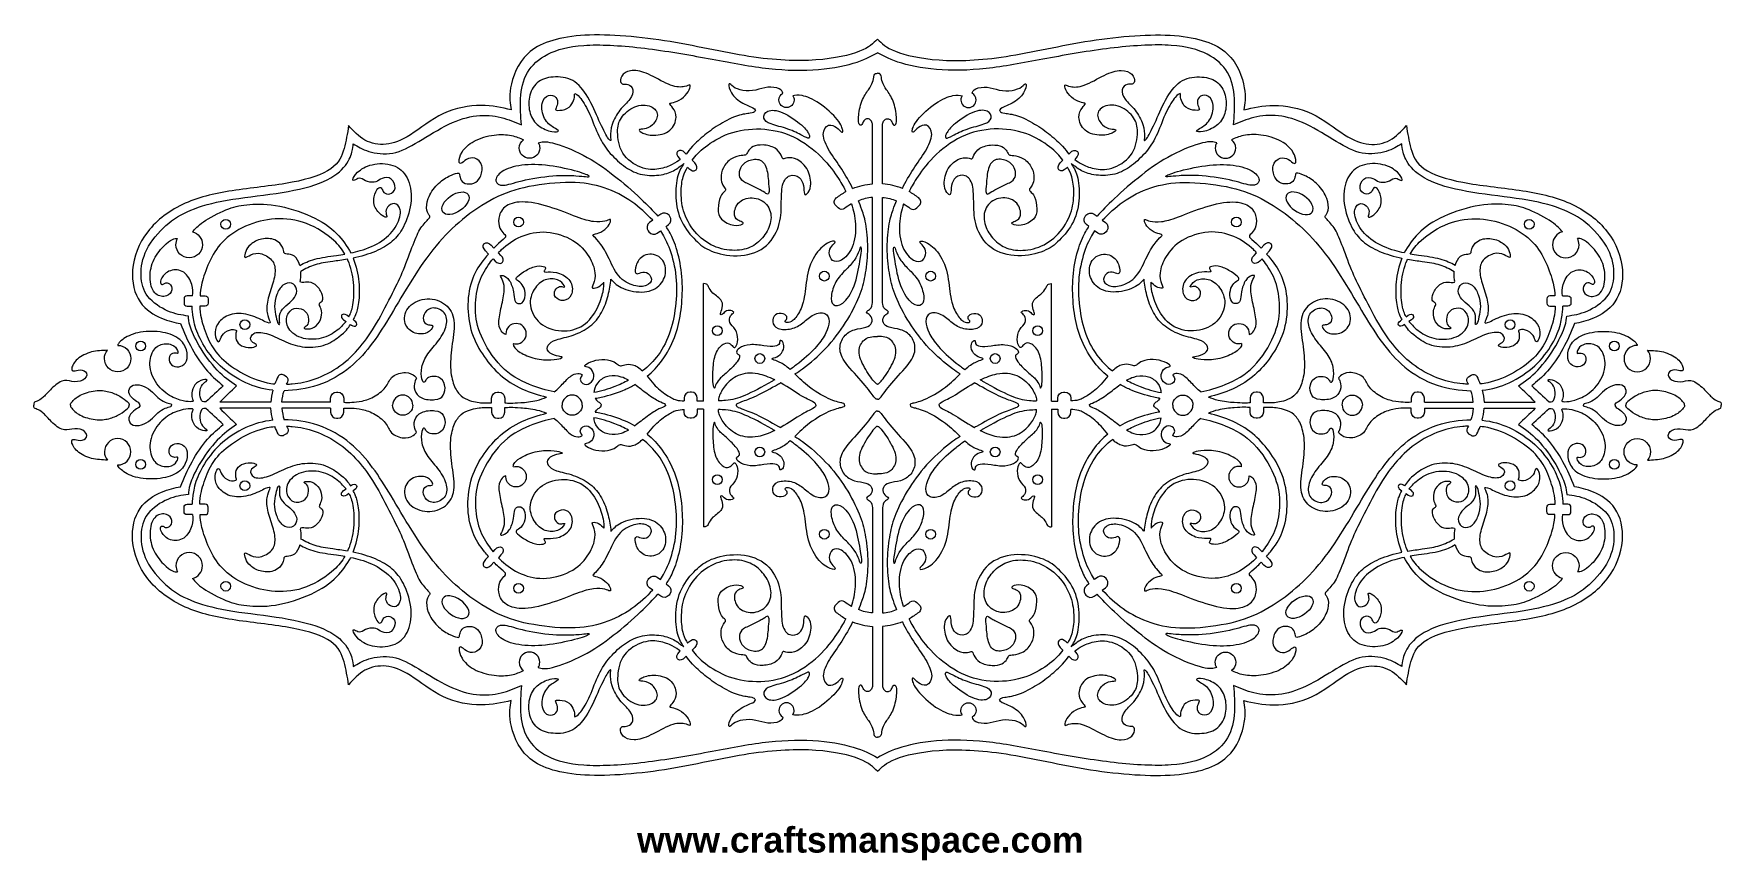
# Model space of a CAD drawing. Header units: millimetres. Extents: x -99 to 100, y 1 to 98.
import ezdxf

# ---------------------------------------------------------------- set-up
doc = ezdxf.new("R2010")
doc.units = ezdxf.units.MM
doc.header["$MEASUREMENT"] = 0
doc.layers.add('Layer 1', color=7, linetype='Continuous')

msp = doc.modelspace()

# ---------------------------------------------------------------- texts
at = {"insert": (-28.13, 4.95), "char_height": 3, "width": 64.2708, "attachment_point": 1}
msp.add_mtext('{\\fArial|b1|i0|c0|p34;www.craftsmanspace.com}', dxfattribs=at)

# ---------------------------------------------------------------- linework, layer by layer
at = {"layer": 'Layer 1', "lineweight": 20}
for centre in [(-76.61, 76.02), (-42.1, 76.27), (42.52, 76.27), (77.03, 76.02), (-6.05, 69.9), (6.47, 69.9), (-74.36, 64.19), (-18.67, 63.47), (19.09, 63.47), (74.78, 64.19), (-86.64, 61.66), (87.06, 61.66), (-13.66, 60.19), (14.08, 60.19), (-13.66, 49.18), (14.08, 49.18), (-86.64, 47.71), (87.06, 47.71), (-74.36, 45.19), (-18.67, 45.91), (19.09, 45.91), (74.78, 45.19), (-6.05, 39.48), (6.47, 39.48), (-76.61, 33.35), (77.03, 33.35), (-42.1, 33.11), (42.52, 33.11)]:
    msp.add_ellipse(centre, major_axis=(0, 0.574), ratio=1, dxfattribs=at)
for points, knots in [([(0.21, 97.84), (-0.28, 97.35), (-0.77, 96.85), (-1.91, 96.4), (-1.91, 96.4), (-3.05, 95.95), (-4.84, 95.54), (-7.06, 95.38), (-7.06, 95.38), (-9.27, 95.23), (-11.91, 95.33), (-14.94, 95.8), (-14.94, 95.8), (-17.97, 96.27), (-21.39, 97.1), (-24.9, 97.65), (-24.9, 97.65), (-28.4, 98.2), (-31.99, 98.47), (-34.81, 98.26), (-34.81, 98.26), (-37.62, 98.04), (-39.68, 97.34), (-40.97, 96.15), (-40.97, 96.15), (-42.27, 94.97), (-42.82, 93.3), (-43.03, 92.11), (-43.03, 92.11), (-43.23, 90.92), (-43.1, 90.21), (-42.96, 89.5), (-42.96, 89.5), (-44.08, 89.76), (-45.19, 90.03), (-46.54, 90.03), (-46.54, 90.03), (-47.9, 90.02), (-49.5, 89.74), (-50.96, 89.06), (-50.96, 89.06), (-52.41, 88.37), (-53.73, 87.28), (-54.84, 86.57), (-54.84, 86.57), (-55.94, 85.86), (-56.83, 85.53), (-57.71, 85.45), (-57.71, 85.45), (-58.59, 85.36), (-59.46, 85.53), (-60.2, 85.93), (-60.2, 85.93), (-60.94, 86.34), (-61.54, 86.99), (-62.13, 87.64), (-62.13, 87.64), (-62.28, 86.72), (-62.42, 85.81), (-62.67, 84.94), (-62.67, 84.94), (-62.92, 84.06), (-63.27, 83.24), (-64.23, 82.56), (-64.23, 82.56), (-65.19, 81.88), (-66.77, 81.34), (-68.78, 80.96), (-68.78, 80.96), (-70.79, 80.58), (-73.23, 80.35), (-75.44, 80.03), (-75.44, 80.03), (-77.64, 79.7), (-79.61, 79.28), (-81.39, 78.49), (-81.39, 78.49), (-83.16, 77.69), (-84.73, 76.53), (-85.81, 75.14), (-85.81, 75.14), (-86.89, 73.75), (-87.47, 72.13), (-87.59, 70.65), (-87.59, 70.65), (-87.71, 69.17), (-87.38, 67.83), (-86.72, 66.87), (-86.72, 66.87), (-86.05, 65.9), (-85.05, 65.32), (-84.2, 64.95), (-84.2, 64.95), (-83.35, 64.59), (-82.65, 64.44), (-81.95, 64.3), (-81.95, 64.3), (-81.54, 63.31), (-81.13, 62.32), (-80.59, 61.35), (-80.59, 61.35), (-80.06, 60.38), (-79.4, 59.43), (-78.76, 58.71), (-78.76, 58.71), (-78.13, 57.98), (-77.52, 57.47), (-76.91, 56.97), (-76.91, 56.97), (-77.59, 56.34), (-78.27, 55.71), (-78.95, 55.08)], [0, 0, 0, 0, 0.034483, 0.034483, 0.034483, 0.034483, 0.068966, 0.068966, 0.068966, 0.068966, 0.103448, 0.103448, 0.103448, 0.103448, 0.137931, 0.137931, 0.137931, 0.137931, 0.172414, 0.172414, 0.172414, 0.172414, 0.206897, 0.206897, 0.206897, 0.206897, 0.241379, 0.241379, 0.241379, 0.241379, 0.275862, 0.275862, 0.275862, 0.275862, 0.310345, 0.310345, 0.310345, 0.310345, 0.344828, 0.344828, 0.344828, 0.344828, 0.37931, 0.37931, 0.37931, 0.37931, 0.413793, 0.413793, 0.413793, 0.413793, 0.448276, 0.448276, 0.448276, 0.448276, 0.482759, 0.482759, 0.482759, 0.482759, 0.517241, 0.517241, 0.517241, 0.517241, 0.551724, 0.551724, 0.551724, 0.551724, 0.586207, 0.586207, 0.586207, 0.586207, 0.62069, 0.62069, 0.62069, 0.62069, 0.655172, 0.655172, 0.655172, 0.655172, 0.689655, 0.689655, 0.689655, 0.689655, 0.724138, 0.724138, 0.724138, 0.724138, 0.758621, 0.758621, 0.758621, 0.758621, 0.793103, 0.793103, 0.793103, 0.793103, 0.827586, 0.827586, 0.827586, 0.827586, 0.862069, 0.862069, 0.862069, 0.862069, 0.896552, 0.896552, 0.896552, 0.896552, 0.931034, 0.931034, 0.931034, 0.931034, 1, 1, 1, 1]), ([(0.21, 97.84), (0.7, 97.35), (1.19, 96.85), (2.33, 96.4), (2.33, 96.4), (3.47, 95.95), (5.26, 95.54), (7.48, 95.38), (7.48, 95.38), (9.69, 95.23), (12.33, 95.33), (15.36, 95.8), (15.36, 95.8), (18.39, 96.27), (21.81, 97.1), (25.32, 97.65), (25.32, 97.65), (28.82, 98.2), (32.41, 98.47), (35.23, 98.26), (35.23, 98.26), (38.05, 98.04), (40.1, 97.34), (41.4, 96.15), (41.4, 96.15), (42.69, 94.97), (43.24, 93.3), (43.45, 92.11), (43.45, 92.11), (43.65, 90.92), (43.52, 90.21), (43.38, 89.5), (43.38, 89.5), (44.5, 89.76), (45.61, 90.03), (46.97, 90.03), (46.97, 90.03), (48.32, 90.02), (49.92, 89.74), (51.38, 89.06), (51.38, 89.06), (52.84, 88.37), (54.15, 87.28), (55.26, 86.57), (55.26, 86.57), (56.36, 85.86), (57.25, 85.53), (58.13, 85.45), (58.13, 85.45), (59.01, 85.36), (59.88, 85.53), (60.62, 85.93), (60.62, 85.93), (61.36, 86.34), (61.96, 86.99), (62.55, 87.64), (62.55, 87.64), (62.7, 86.72), (62.84, 85.81), (63.09, 84.94), (63.09, 84.94), (63.34, 84.06), (63.69, 83.24), (64.65, 82.56), (64.65, 82.56), (65.61, 81.88), (67.19, 81.34), (69.2, 80.96), (69.2, 80.96), (71.21, 80.58), (73.65, 80.35), (75.86, 80.03), (75.86, 80.03), (78.06, 79.7), (80.03, 79.28), (81.81, 78.49), (81.81, 78.49), (83.58, 77.69), (85.16, 76.53), (86.23, 75.14), (86.23, 75.14), (87.31, 73.75), (87.89, 72.13), (88.01, 70.65), (88.01, 70.65), (88.13, 69.17), (87.8, 67.83), (87.14, 66.87), (87.14, 66.87), (86.47, 65.9), (85.48, 65.32), (84.62, 64.95), (84.62, 64.95), (83.77, 64.59), (83.07, 64.44), (82.37, 64.3), (82.37, 64.3), (81.96, 63.31), (81.55, 62.32), (81.01, 61.35), (81.01, 61.35), (80.48, 60.38), (79.82, 59.43), (79.18, 58.71), (79.18, 58.71), (78.55, 57.98), (77.94, 57.47), (77.33, 56.97), (77.33, 56.97), (78.01, 56.34), (78.69, 55.71), (79.37, 55.08)], [0, 0, 0, 0, 0.034483, 0.034483, 0.034483, 0.034483, 0.068966, 0.068966, 0.068966, 0.068966, 0.103448, 0.103448, 0.103448, 0.103448, 0.137931, 0.137931, 0.137931, 0.137931, 0.172414, 0.172414, 0.172414, 0.172414, 0.206897, 0.206897, 0.206897, 0.206897, 0.241379, 0.241379, 0.241379, 0.241379, 0.275862, 0.275862, 0.275862, 0.275862, 0.310345, 0.310345, 0.310345, 0.310345, 0.344828, 0.344828, 0.344828, 0.344828, 0.37931, 0.37931, 0.37931, 0.37931, 0.413793, 0.413793, 0.413793, 0.413793, 0.448276, 0.448276, 0.448276, 0.448276, 0.482759, 0.482759, 0.482759, 0.482759, 0.517241, 0.517241, 0.517241, 0.517241, 0.551724, 0.551724, 0.551724, 0.551724, 0.586207, 0.586207, 0.586207, 0.586207, 0.62069, 0.62069, 0.62069, 0.62069, 0.655172, 0.655172, 0.655172, 0.655172, 0.689655, 0.689655, 0.689655, 0.689655, 0.724138, 0.724138, 0.724138, 0.724138, 0.758621, 0.758621, 0.758621, 0.758621, 0.793103, 0.793103, 0.793103, 0.793103, 0.827586, 0.827586, 0.827586, 0.827586, 0.862069, 0.862069, 0.862069, 0.862069, 0.896552, 0.896552, 0.896552, 0.896552, 0.931034, 0.931034, 0.931034, 0.931034, 1, 1, 1, 1]), ([(-77.31, 55.06), (-76.65, 55.7), (-76, 56.33), (-75.34, 56.97), (-75.34, 56.97), (-76.09, 57.48), (-76.84, 58), (-77.61, 58.81), (-77.61, 58.81), (-78.39, 59.63), (-79.18, 60.74), (-79.74, 61.69), (-79.74, 61.69), (-80.3, 62.65), (-80.63, 63.44), (-80.81, 64), (-80.81, 64), (-80.98, 64.55), (-81, 64.87), (-81.02, 65.19), (-81.02, 65.19), (-81.81, 65.31), (-82.59, 65.42), (-83.44, 65.79), (-83.44, 65.79), (-84.29, 66.15), (-85.21, 66.77), (-85.78, 67.5), (-85.78, 67.5), (-86.35, 68.22), (-86.58, 69.06), (-86.6, 70), (-86.6, 70), (-86.62, 70.94), (-86.44, 72), (-85.92, 73.03), (-85.92, 73.03), (-85.39, 74.07), (-84.54, 75.09), (-83.66, 75.87), (-83.66, 75.87), (-82.79, 76.65), (-81.89, 77.2), (-80.74, 77.67), (-80.74, 77.67), (-79.59, 78.15), (-78.19, 78.55), (-76.45, 78.85), (-76.45, 78.85), (-74.71, 79.16), (-72.62, 79.36), (-70.68, 79.66), (-70.68, 79.66), (-68.74, 79.95), (-66.94, 80.33), (-65.58, 80.85), (-65.58, 80.85), (-64.22, 81.37), (-63.3, 82.03), (-62.72, 82.7), (-62.72, 82.7), (-62.13, 83.36), (-61.89, 84.03), (-61.75, 84.5), (-61.75, 84.5), (-61.62, 84.96), (-61.6, 85.22), (-61.58, 85.48), (-61.58, 85.48), (-61.05, 85.16), (-60.53, 84.84), (-59.74, 84.6), (-59.74, 84.6), (-58.96, 84.36), (-57.92, 84.21), (-56.92, 84.39), (-56.92, 84.39), (-55.93, 84.58), (-54.98, 85.11), (-53.87, 85.77), (-53.87, 85.77), (-52.76, 86.43), (-51.5, 87.24), (-50.33, 87.8), (-50.33, 87.8), (-49.16, 88.36), (-48.09, 88.68), (-47.06, 88.79), (-47.06, 88.79), (-46.02, 88.91), (-45.04, 88.82), (-44.16, 88.6), (-44.16, 88.6), (-43.28, 88.39), (-42.52, 88.06), (-41.76, 87.73), (-41.76, 87.73), (-41.84, 88.76), (-41.92, 89.79), (-41.86, 90.85), (-41.86, 90.85), (-41.79, 91.91), (-41.57, 92.99), (-41.06, 93.89), (-41.06, 93.89), (-40.54, 94.79), (-39.73, 95.51), (-38.66, 96.06), (-38.66, 96.06), (-37.58, 96.61), (-36.25, 96.98), (-34.4, 97.1), (-34.4, 97.1), (-32.55, 97.23), (-30.18, 97.1), (-27.7, 96.82), (-27.7, 96.82), (-25.22, 96.53), (-22.62, 96.09), (-20.19, 95.64), (-20.19, 95.64), (-17.76, 95.2), (-15.51, 94.74), (-13.38, 94.47), (-13.38, 94.47), (-11.26, 94.2), (-9.27, 94.1), (-7.43, 94.21), (-7.43, 94.21), (-5.59, 94.32), (-3.9, 94.63), (-2.65, 95), (-2.65, 95), (-1.4, 95.37), (-0.6, 95.8), (0.21, 96.24)], [0, 0, 0, 0, 0.028571, 0.028571, 0.028571, 0.028571, 0.057143, 0.057143, 0.057143, 0.057143, 0.085714, 0.085714, 0.085714, 0.085714, 0.114286, 0.114286, 0.114286, 0.114286, 0.142857, 0.142857, 0.142857, 0.142857, 0.171429, 0.171429, 0.171429, 0.171429, 0.2, 0.2, 0.2, 0.2, 0.228571, 0.228571, 0.228571, 0.228571, 0.257143, 0.257143, 0.257143, 0.257143, 0.285714, 0.285714, 0.285714, 0.285714, 0.314286, 0.314286, 0.314286, 0.314286, 0.342857, 0.342857, 0.342857, 0.342857, 0.371429, 0.371429, 0.371429, 0.371429, 0.4, 0.4, 0.4, 0.4, 0.428571, 0.428571, 0.428571, 0.428571, 0.457143, 0.457143, 0.457143, 0.457143, 0.485714, 0.485714, 0.485714, 0.485714, 0.514286, 0.514286, 0.514286, 0.514286, 0.542857, 0.542857, 0.542857, 0.542857, 0.571429, 0.571429, 0.571429, 0.571429, 0.6, 0.6, 0.6, 0.6, 0.628571, 0.628571, 0.628571, 0.628571, 0.657143, 0.657143, 0.657143, 0.657143, 0.685714, 0.685714, 0.685714, 0.685714, 0.714286, 0.714286, 0.714286, 0.714286, 0.742857, 0.742857, 0.742857, 0.742857, 0.771429, 0.771429, 0.771429, 0.771429, 0.8, 0.8, 0.8, 0.8, 0.828571, 0.828571, 0.828571, 0.828571, 0.857143, 0.857143, 0.857143, 0.857143, 0.885714, 0.885714, 0.885714, 0.885714, 0.914286, 0.914286, 0.914286, 0.914286, 0.942857, 0.942857, 0.942857, 0.942857, 1, 1, 1, 1]), ([(77.74, 55.06), (77.08, 55.7), (76.42, 56.33), (75.76, 56.97), (75.76, 56.97), (76.51, 57.48), (77.26, 58), (78.03, 58.81), (78.03, 58.81), (78.81, 59.63), (79.6, 60.74), (80.16, 61.69), (80.16, 61.69), (80.72, 62.65), (81.05, 63.44), (81.23, 64), (81.23, 64), (81.4, 64.55), (81.42, 64.87), (81.45, 65.19), (81.45, 65.19), (82.23, 65.31), (83.01, 65.42), (83.86, 65.79), (83.86, 65.79), (84.71, 66.15), (85.63, 66.77), (86.2, 67.5), (86.2, 67.5), (86.77, 68.22), (87, 69.06), (87.02, 70), (87.02, 70), (87.04, 70.94), (86.86, 72), (86.34, 73.03), (86.34, 73.03), (85.82, 74.07), (84.96, 75.09), (84.08, 75.87), (84.08, 75.87), (83.21, 76.65), (82.31, 77.2), (81.16, 77.67), (81.16, 77.67), (80.01, 78.15), (78.61, 78.55), (76.87, 78.85), (76.87, 78.85), (75.13, 79.16), (73.05, 79.36), (71.1, 79.66), (71.1, 79.66), (69.16, 79.95), (67.36, 80.33), (66, 80.85), (66, 80.85), (64.64, 81.37), (63.72, 82.03), (63.14, 82.7), (63.14, 82.7), (62.55, 83.36), (62.31, 84.03), (62.17, 84.5), (62.17, 84.5), (62.04, 84.96), (62.02, 85.22), (62, 85.48), (62, 85.48), (61.47, 85.16), (60.95, 84.84), (60.16, 84.6), (60.16, 84.6), (59.38, 84.36), (58.34, 84.21), (57.34, 84.39), (57.34, 84.39), (56.35, 84.58), (55.4, 85.11), (54.29, 85.77), (54.29, 85.77), (53.19, 86.43), (51.92, 87.24), (50.75, 87.8), (50.75, 87.8), (49.58, 88.36), (48.51, 88.68), (47.48, 88.79), (47.48, 88.79), (46.45, 88.91), (45.46, 88.82), (44.58, 88.6), (44.58, 88.6), (43.7, 88.39), (42.94, 88.06), (42.18, 87.73), (42.18, 87.73), (42.26, 88.76), (42.34, 89.79), (42.28, 90.85), (42.28, 90.85), (42.21, 91.91), (41.99, 92.99), (41.48, 93.89), (41.48, 93.89), (40.96, 94.79), (40.15, 95.51), (39.08, 96.06), (39.08, 96.06), (38, 96.61), (36.67, 96.98), (34.82, 97.1), (34.82, 97.1), (32.97, 97.23), (30.6, 97.1), (28.12, 96.82), (28.12, 96.82), (25.64, 96.53), (23.04, 96.09), (20.61, 95.64), (20.61, 95.64), (18.19, 95.2), (15.93, 94.74), (13.81, 94.47), (13.81, 94.47), (11.68, 94.2), (9.69, 94.1), (7.85, 94.21), (7.85, 94.21), (6.01, 94.32), (4.32, 94.63), (3.07, 95), (3.07, 95), (1.83, 95.37), (1.02, 95.8), (0.21, 96.24)], [0, 0, 0, 0, 0.028571, 0.028571, 0.028571, 0.028571, 0.057143, 0.057143, 0.057143, 0.057143, 0.085714, 0.085714, 0.085714, 0.085714, 0.114286, 0.114286, 0.114286, 0.114286, 0.142857, 0.142857, 0.142857, 0.142857, 0.171429, 0.171429, 0.171429, 0.171429, 0.2, 0.2, 0.2, 0.2, 0.228571, 0.228571, 0.228571, 0.228571, 0.257143, 0.257143, 0.257143, 0.257143, 0.285714, 0.285714, 0.285714, 0.285714, 0.314286, 0.314286, 0.314286, 0.314286, 0.342857, 0.342857, 0.342857, 0.342857, 0.371429, 0.371429, 0.371429, 0.371429, 0.4, 0.4, 0.4, 0.4, 0.428571, 0.428571, 0.428571, 0.428571, 0.457143, 0.457143, 0.457143, 0.457143, 0.485714, 0.485714, 0.485714, 0.485714, 0.514286, 0.514286, 0.514286, 0.514286, 0.542857, 0.542857, 0.542857, 0.542857, 0.571429, 0.571429, 0.571429, 0.571429, 0.6, 0.6, 0.6, 0.6, 0.628571, 0.628571, 0.628571, 0.628571, 0.657143, 0.657143, 0.657143, 0.657143, 0.685714, 0.685714, 0.685714, 0.685714, 0.714286, 0.714286, 0.714286, 0.714286, 0.742857, 0.742857, 0.742857, 0.742857, 0.771429, 0.771429, 0.771429, 0.771429, 0.8, 0.8, 0.8, 0.8, 0.828571, 0.828571, 0.828571, 0.828571, 0.857143, 0.857143, 0.857143, 0.857143, 0.885714, 0.885714, 0.885714, 0.885714, 0.914286, 0.914286, 0.914286, 0.914286, 0.942857, 0.942857, 0.942857, 0.942857, 1, 1, 1, 1]), ([(-23.05, 83.66), (-23.31, 83.46), (-23.57, 83.27), (-23.98, 83.06), (-23.98, 83.06), (-24.38, 82.85), (-24.92, 82.64), (-25.55, 82.54), (-25.55, 82.54), (-26.18, 82.43), (-26.9, 82.44), (-27.69, 82.74), (-27.69, 82.74), (-28.47, 83.04), (-29.31, 83.63), (-29.8, 84.41), (-29.8, 84.41), (-30.29, 85.18), (-30.42, 86.15), (-30.42, 86.87), (-30.42, 86.87), (-30.43, 87.59), (-30.32, 88.06), (-29.97, 88.56), (-29.97, 88.56), (-29.63, 89.06), (-29.05, 89.6), (-28.4, 89.86), (-28.4, 89.86), (-27.75, 90.12), (-27.02, 90.1), (-26.52, 89.89), (-26.52, 89.89), (-26.02, 89.69), (-25.74, 89.3), (-25.74, 88.89), (-25.74, 88.89), (-25.73, 88.47), (-26.01, 88.03), (-26.32, 87.74), (-26.32, 87.74), (-26.63, 87.45), (-26.98, 87.32), (-27.26, 87.26), (-27.26, 87.26), (-27.55, 87.2), (-27.76, 87.22), (-27.84, 87.17), (-27.84, 87.17), (-27.92, 87.11), (-27.87, 86.98), (-27.58, 86.83), (-27.58, 86.83), (-27.29, 86.67), (-26.78, 86.5), (-26.14, 86.51), (-26.14, 86.51), (-25.51, 86.51), (-24.76, 86.69), (-24.27, 87.1), (-24.27, 87.1), (-23.78, 87.5), (-23.55, 88.13), (-23.54, 88.62), (-23.54, 88.62), (-23.52, 89.12), (-23.72, 89.47), (-23.9, 89.72), (-23.9, 89.72), (-24.08, 89.97), (-24.24, 90.11), (-24.28, 90.19), (-24.28, 90.19), (-24.32, 90.27), (-24.23, 90.29), (-24.03, 90.33), (-24.03, 90.33), (-23.82, 90.38), (-23.5, 90.45), (-23.16, 90.63), (-23.16, 90.63), (-22.83, 90.82), (-22.48, 91.11), (-22.25, 91.41), (-22.25, 91.41), (-22.03, 91.71), (-21.92, 92.01), (-21.88, 92.2), (-21.88, 92.2), (-21.84, 92.39), (-21.86, 92.46), (-21.95, 92.44), (-21.95, 92.44), (-22.04, 92.42), (-22.2, 92.31), (-22.55, 92.24), (-22.55, 92.24), (-22.91, 92.17), (-23.47, 92.15), (-24.17, 92.41), (-24.17, 92.41), (-24.88, 92.66), (-25.74, 93.19), (-26.51, 93.56), (-26.51, 93.56), (-27.27, 93.93), (-27.93, 94.14), (-28.49, 94.14), (-28.49, 94.14), (-29.06, 94.15), (-29.52, 93.96), (-29.77, 93.69), (-29.77, 93.69), (-30.03, 93.42), (-30.09, 93.08), (-30.07, 92.86), (-30.07, 92.86), (-30.05, 92.65), (-29.95, 92.56), (-29.8, 92.54), (-29.8, 92.54), (-29.65, 92.53), (-29.45, 92.58), (-29.21, 92.5), (-29.21, 92.5), (-28.97, 92.42), (-28.7, 92.2), (-28.63, 91.88), (-28.63, 91.88), (-28.56, 91.57), (-28.7, 91.16), (-28.99, 90.76), (-28.99, 90.76), (-29.29, 90.36), (-29.76, 89.96), (-30.15, 89.46), (-30.15, 89.46), (-30.55, 88.96), (-30.88, 88.35), (-31.06, 87.79), (-31.06, 87.79), (-31.24, 87.23), (-31.26, 86.72), (-31.26, 86.4), (-31.26, 86.4), (-31.25, 86.08), (-31.22, 85.95), (-31.24, 85.9), (-31.24, 85.9), (-31.27, 85.85), (-31.37, 85.87), (-31.6, 86.26), (-31.6, 86.26), (-31.84, 86.64), (-32.22, 87.37), (-32.62, 88.25), (-32.62, 88.25), (-33.01, 89.12), (-33.43, 90.12), (-33.93, 90.98), (-33.93, 90.98), (-34.43, 91.84), (-35.01, 92.55), (-35.72, 92.95), (-35.72, 92.95), (-36.44, 93.35), (-37.27, 93.43), (-38.02, 93.37), (-38.02, 93.37), (-38.76, 93.31), (-39.42, 93.1), (-39.91, 92.69), (-39.91, 92.69), (-40.39, 92.27), (-40.69, 91.66), (-40.82, 91.01), (-40.82, 91.01), (-40.95, 90.36), (-40.9, 89.68), (-40.72, 89.09), (-40.72, 89.09), (-40.54, 88.5), (-40.22, 88), (-39.74, 87.64), (-39.74, 87.64), (-39.27, 87.28), (-38.64, 87.04), (-38.18, 86.95), (-38.18, 86.95), (-37.72, 86.86), (-37.42, 86.92), (-37.41, 87), (-37.41, 87), (-37.39, 87.09), (-37.66, 87.21), (-38, 87.44), (-38, 87.44), (-38.35, 87.66), (-38.78, 87.98), (-39.04, 88.49), (-39.04, 88.49), (-39.31, 89.01), (-39.41, 89.73), (-39.31, 90.25), (-39.31, 90.25), (-39.21, 90.78), (-38.9, 91.11), (-38.58, 91.21), (-38.58, 91.21), (-38.25, 91.31), (-37.9, 91.18), (-37.71, 90.97), (-37.71, 90.97), (-37.51, 90.77), (-37.48, 90.48), (-37.52, 90.23), (-37.52, 90.23), (-37.56, 89.99), (-37.68, 89.78), (-37.72, 89.64), (-37.72, 89.64), (-37.75, 89.51), (-37.71, 89.45), (-37.46, 89.44), (-37.46, 89.44), (-37.2, 89.44), (-36.73, 89.48), (-36.39, 89.65), (-36.39, 89.65), (-36.04, 89.82), (-35.82, 90.13), (-35.69, 90.4), (-35.69, 90.4), (-35.56, 90.68), (-35.52, 90.94), (-35.51, 91.12), (-35.51, 91.12), (-35.51, 91.3), (-35.54, 91.4), (-35.46, 91.41), (-35.46, 91.41), (-35.37, 91.41), (-35.18, 91.32), (-34.88, 90.97), (-34.88, 90.97), (-34.58, 90.62), (-34.18, 90.01), (-33.82, 89.24), (-33.82, 89.24), (-33.46, 88.47), (-33.14, 87.52), (-32.77, 86.72), (-32.77, 86.72), (-32.41, 85.91), (-32, 85.24), (-31.49, 84.61), (-31.49, 84.61), (-30.97, 83.98), (-30.35, 83.4), (-29.73, 82.93), (-29.73, 82.93), (-29.11, 82.47), (-28.49, 82.13), (-27.77, 81.94), (-27.77, 81.94), (-27.06, 81.76), (-26.24, 81.73), (-25.56, 81.81), (-25.56, 81.81), (-24.87, 81.89), (-24.32, 82.08), (-23.84, 82.33), (-23.84, 82.33), (-23.37, 82.57), (-22.99, 82.88), (-22.6, 83.19)], [0, 0, 0, 0, 0.014286, 0.014286, 0.014286, 0.014286, 0.028571, 0.028571, 0.028571, 0.028571, 0.042857, 0.042857, 0.042857, 0.042857, 0.057143, 0.057143, 0.057143, 0.057143, 0.071429, 0.071429, 0.071429, 0.071429, 0.085714, 0.085714, 0.085714, 0.085714, 0.1, 0.1, 0.1, 0.1, 0.114286, 0.114286, 0.114286, 0.114286, 0.128571, 0.128571, 0.128571, 0.128571, 0.142857, 0.142857, 0.142857, 0.142857, 0.157143, 0.157143, 0.157143, 0.157143, 0.171429, 0.171429, 0.171429, 0.171429, 0.185714, 0.185714, 0.185714, 0.185714, 0.2, 0.2, 0.2, 0.2, 0.214286, 0.214286, 0.214286, 0.214286, 0.228571, 0.228571, 0.228571, 0.228571, 0.242857, 0.242857, 0.242857, 0.242857, 0.257143, 0.257143, 0.257143, 0.257143, 0.271429, 0.271429, 0.271429, 0.271429, 0.285714, 0.285714, 0.285714, 0.285714, 0.3, 0.3, 0.3, 0.3, 0.314286, 0.314286, 0.314286, 0.314286, 0.328571, 0.328571, 0.328571, 0.328571, 0.342857, 0.342857, 0.342857, 0.342857, 0.357143, 0.357143, 0.357143, 0.357143, 0.371429, 0.371429, 0.371429, 0.371429, 0.385714, 0.385714, 0.385714, 0.385714, 0.4, 0.4, 0.4, 0.4, 0.414286, 0.414286, 0.414286, 0.414286, 0.428571, 0.428571, 0.428571, 0.428571, 0.442857, 0.442857, 0.442857, 0.442857, 0.457143, 0.457143, 0.457143, 0.457143, 0.471429, 0.471429, 0.471429, 0.471429, 0.485714, 0.485714, 0.485714, 0.485714, 0.5, 0.5, 0.5, 0.5, 0.514286, 0.514286, 0.514286, 0.514286, 0.528571, 0.528571, 0.528571, 0.528571, 0.542857, 0.542857, 0.542857, 0.542857, 0.557143, 0.557143, 0.557143, 0.557143, 0.571429, 0.571429, 0.571429, 0.571429, 0.585714, 0.585714, 0.585714, 0.585714, 0.6, 0.6, 0.6, 0.6, 0.614286, 0.614286, 0.614286, 0.614286, 0.628571, 0.628571, 0.628571, 0.628571, 0.642857, 0.642857, 0.642857, 0.642857, 0.657143, 0.657143, 0.657143, 0.657143, 0.671429, 0.671429, 0.671429, 0.671429, 0.685714, 0.685714, 0.685714, 0.685714, 0.7, 0.7, 0.7, 0.7, 0.714286, 0.714286, 0.714286, 0.714286, 0.728571, 0.728571, 0.728571, 0.728571, 0.742857, 0.742857, 0.742857, 0.742857, 0.757143, 0.757143, 0.757143, 0.757143, 0.771429, 0.771429, 0.771429, 0.771429, 0.785714, 0.785714, 0.785714, 0.785714, 0.8, 0.8, 0.8, 0.8, 0.814286, 0.814286, 0.814286, 0.814286, 0.828571, 0.828571, 0.828571, 0.828571, 0.842857, 0.842857, 0.842857, 0.842857, 0.857143, 0.857143, 0.857143, 0.857143, 0.871429, 0.871429, 0.871429, 0.871429, 0.885714, 0.885714, 0.885714, 0.885714, 0.9, 0.9, 0.9, 0.9, 0.914286, 0.914286, 0.914286, 0.914286, 0.928571, 0.928571, 0.928571, 0.928571, 0.942857, 0.942857, 0.942857, 0.942857, 0.957143, 0.957143, 0.957143, 0.957143, 0.971429, 0.971429, 0.971429, 0.971429, 1, 1, 1, 1]), ([(-0.37, 80.78), (-0.37, 82.15), (-0.37, 83.41), (-0.37, 84.38), (-0.37, 84.38), (-0.37, 87.64), (-0.37, 87.73), (-0.39, 87.85), (-0.39, 87.85), (-0.41, 87.98), (-0.46, 88.14), (-0.56, 88.25), (-0.56, 88.25), (-0.66, 88.37), (-0.82, 88.44), (-0.96, 88.45), (-0.96, 88.45), (-1.11, 88.45), (-1.24, 88.39), (-1.34, 88.28), (-1.34, 88.28), (-1.45, 88.17), (-1.51, 88.02), (-1.56, 87.9), (-1.56, 87.9), (-1.61, 87.79), (-1.63, 87.71), (-1.7, 87.68), (-1.7, 87.68), (-1.76, 87.65), (-1.87, 87.67), (-1.95, 87.8), (-1.95, 87.8), (-2.02, 87.93), (-2.06, 88.17), (-2.02, 88.67), (-2.02, 88.67), (-1.98, 89.17), (-1.85, 89.94), (-1.63, 90.52), (-1.63, 90.52), (-1.41, 91.11), (-1.1, 91.51), (-0.86, 91.86), (-0.86, 91.86), (-0.63, 92.2), (-0.46, 92.49), (-0.37, 92.77), (-0.37, 92.77), (-0.28, 93.05), (-0.25, 93.33), (-0.21, 93.5), (-0.21, 93.5), (-0.16, 93.67), (-0.08, 93.74), (-0.01, 93.78), (-0.01, 93.78), (0.07, 93.81), (0.14, 93.81), (0.21, 93.81)], [0, 0, 0, 0, 0.0625, 0.0625, 0.0625, 0.0625, 0.125, 0.125, 0.125, 0.125, 0.1875, 0.1875, 0.1875, 0.1875, 0.25, 0.25, 0.25, 0.25, 0.3125, 0.3125, 0.3125, 0.3125, 0.375, 0.375, 0.375, 0.375, 0.4375, 0.4375, 0.4375, 0.4375, 0.5, 0.5, 0.5, 0.5, 0.5625, 0.5625, 0.5625, 0.5625, 0.625, 0.625, 0.625, 0.625, 0.6875, 0.6875, 0.6875, 0.6875, 0.75, 0.75, 0.75, 0.75, 0.8125, 0.8125, 0.8125, 0.8125, 0.875, 0.875, 0.875, 0.875, 1, 1, 1, 1]), ([(0.79, 80.78), (0.79, 82.15), (0.79, 83.41), (0.79, 84.38), (0.79, 84.38), (0.79, 87.64), (0.79, 87.73), (0.81, 87.85), (0.81, 87.85), (0.84, 87.98), (0.88, 88.14), (0.98, 88.25), (0.98, 88.25), (1.08, 88.37), (1.24, 88.44), (1.38, 88.45), (1.38, 88.45), (1.53, 88.45), (1.67, 88.39), (1.77, 88.28), (1.77, 88.28), (1.87, 88.17), (1.93, 88.02), (1.98, 87.9), (1.98, 87.9), (2.03, 87.79), (2.05, 87.71), (2.12, 87.68), (2.12, 87.68), (2.19, 87.65), (2.29, 87.67), (2.37, 87.8), (2.37, 87.8), (2.44, 87.93), (2.48, 88.17), (2.44, 88.67), (2.44, 88.67), (2.4, 89.17), (2.27, 89.94), (2.05, 90.52), (2.05, 90.52), (1.83, 91.11), (1.52, 91.51), (1.28, 91.86), (1.28, 91.86), (1.05, 92.2), (0.88, 92.49), (0.79, 92.77), (0.79, 92.77), (0.7, 93.05), (0.68, 93.33), (0.63, 93.5), (0.63, 93.5), (0.58, 93.67), (0.5, 93.74), (0.43, 93.78), (0.43, 93.78), (0.35, 93.81), (0.28, 93.81), (0.21, 93.81)], [0, 0, 0, 0, 0.0625, 0.0625, 0.0625, 0.0625, 0.125, 0.125, 0.125, 0.125, 0.1875, 0.1875, 0.1875, 0.1875, 0.25, 0.25, 0.25, 0.25, 0.3125, 0.3125, 0.3125, 0.3125, 0.375, 0.375, 0.375, 0.375, 0.4375, 0.4375, 0.4375, 0.4375, 0.5, 0.5, 0.5, 0.5, 0.5625, 0.5625, 0.5625, 0.5625, 0.625, 0.625, 0.625, 0.625, 0.6875, 0.6875, 0.6875, 0.6875, 0.75, 0.75, 0.75, 0.75, 0.8125, 0.8125, 0.8125, 0.8125, 0.875, 0.875, 0.875, 0.875, 1, 1, 1, 1]), ([(23.47, 83.66), (23.73, 83.46), (23.99, 83.27), (24.4, 83.06), (24.4, 83.06), (24.8, 82.85), (25.34, 82.64), (25.97, 82.54), (25.97, 82.54), (26.6, 82.43), (27.32, 82.44), (28.11, 82.74), (28.11, 82.74), (28.89, 83.04), (29.73, 83.63), (30.22, 84.41), (30.22, 84.41), (30.71, 85.18), (30.84, 86.15), (30.85, 86.87), (30.85, 86.87), (30.85, 87.59), (30.74, 88.06), (30.39, 88.56), (30.39, 88.56), (30.05, 89.06), (29.47, 89.6), (28.82, 89.86), (28.82, 89.86), (28.17, 90.12), (27.44, 90.1), (26.94, 89.89), (26.94, 89.89), (26.44, 89.69), (26.16, 89.3), (26.16, 88.89), (26.16, 88.89), (26.15, 88.47), (26.43, 88.03), (26.74, 87.74), (26.74, 87.74), (27.05, 87.45), (27.4, 87.32), (27.68, 87.26), (27.68, 87.26), (27.97, 87.2), (28.18, 87.22), (28.26, 87.17), (28.26, 87.17), (28.34, 87.11), (28.29, 86.98), (28, 86.83), (28, 86.83), (27.71, 86.67), (27.2, 86.5), (26.57, 86.51), (26.57, 86.51), (25.93, 86.51), (25.18, 86.69), (24.69, 87.1), (24.69, 87.1), (24.2, 87.5), (23.97, 88.13), (23.96, 88.62), (23.96, 88.62), (23.94, 89.12), (24.14, 89.47), (24.32, 89.72), (24.32, 89.72), (24.5, 89.97), (24.66, 90.11), (24.7, 90.19), (24.7, 90.19), (24.74, 90.27), (24.65, 90.29), (24.45, 90.33), (24.45, 90.33), (24.24, 90.38), (23.92, 90.45), (23.58, 90.63), (23.58, 90.63), (23.25, 90.82), (22.9, 91.11), (22.67, 91.41), (22.67, 91.41), (22.45, 91.71), (22.34, 92.01), (22.3, 92.2), (22.3, 92.2), (22.26, 92.39), (22.28, 92.46), (22.37, 92.44), (22.37, 92.44), (22.46, 92.42), (22.62, 92.31), (22.97, 92.24), (22.97, 92.24), (23.33, 92.17), (23.89, 92.15), (24.59, 92.41), (24.59, 92.41), (25.3, 92.66), (26.16, 93.19), (26.93, 93.56), (26.93, 93.56), (27.69, 93.93), (28.35, 94.14), (28.92, 94.14), (28.92, 94.14), (29.48, 94.15), (29.94, 93.96), (30.19, 93.69), (30.19, 93.69), (30.45, 93.42), (30.51, 93.08), (30.49, 92.86), (30.49, 92.86), (30.47, 92.65), (30.37, 92.56), (30.22, 92.54), (30.22, 92.54), (30.07, 92.53), (29.87, 92.58), (29.63, 92.5), (29.63, 92.5), (29.39, 92.42), (29.12, 92.2), (29.05, 91.88), (29.05, 91.88), (28.98, 91.57), (29.12, 91.16), (29.42, 90.76), (29.42, 90.76), (29.71, 90.36), (30.18, 89.96), (30.57, 89.46), (30.57, 89.46), (30.97, 88.96), (31.3, 88.35), (31.48, 87.79), (31.48, 87.79), (31.66, 87.23), (31.68, 86.72), (31.68, 86.4), (31.68, 86.4), (31.67, 86.08), (31.64, 85.95), (31.66, 85.9), (31.66, 85.9), (31.69, 85.85), (31.79, 85.87), (32.02, 86.26), (32.02, 86.26), (32.26, 86.64), (32.64, 87.37), (33.04, 88.25), (33.04, 88.25), (33.43, 89.12), (33.85, 90.12), (34.35, 90.98), (34.35, 90.98), (34.85, 91.84), (35.43, 92.55), (36.15, 92.95), (36.15, 92.95), (36.86, 93.35), (37.69, 93.43), (38.44, 93.37), (38.44, 93.37), (39.19, 93.31), (39.85, 93.1), (40.33, 92.69), (40.33, 92.69), (40.81, 92.27), (41.11, 91.66), (41.24, 91.01), (41.24, 91.01), (41.37, 90.36), (41.32, 89.68), (41.14, 89.09), (41.14, 89.09), (40.96, 88.5), (40.64, 88), (40.16, 87.64), (40.16, 87.64), (39.69, 87.28), (39.06, 87.04), (38.6, 86.95), (38.6, 86.95), (38.14, 86.86), (37.85, 86.92), (37.83, 87), (37.83, 87), (37.81, 87.09), (38.08, 87.21), (38.42, 87.44), (38.42, 87.44), (38.77, 87.66), (39.2, 87.98), (39.46, 88.49), (39.46, 88.49), (39.73, 89.01), (39.83, 89.73), (39.73, 90.25), (39.73, 90.25), (39.63, 90.78), (39.32, 91.11), (39, 91.21), (39, 91.21), (38.67, 91.31), (38.32, 91.18), (38.13, 90.97), (38.13, 90.97), (37.93, 90.77), (37.9, 90.48), (37.94, 90.23), (37.94, 90.23), (37.98, 89.99), (38.1, 89.78), (38.14, 89.64), (38.14, 89.64), (38.18, 89.51), (38.13, 89.45), (37.88, 89.44), (37.88, 89.44), (37.62, 89.44), (37.16, 89.48), (36.81, 89.65), (36.81, 89.65), (36.46, 89.82), (36.24, 90.13), (36.11, 90.4), (36.11, 90.4), (35.98, 90.68), (35.94, 90.94), (35.93, 91.12), (35.93, 91.12), (35.93, 91.3), (35.96, 91.4), (35.88, 91.41), (35.88, 91.41), (35.79, 91.41), (35.6, 91.32), (35.3, 90.97), (35.3, 90.97), (35, 90.62), (34.6, 90.01), (34.24, 89.24), (34.24, 89.24), (33.88, 88.47), (33.56, 87.52), (33.2, 86.72), (33.2, 86.72), (32.83, 85.91), (32.42, 85.24), (31.91, 84.61), (31.91, 84.61), (31.39, 83.98), (30.77, 83.4), (30.15, 82.93), (30.15, 82.93), (29.53, 82.47), (28.91, 82.13), (28.19, 81.94), (28.19, 81.94), (27.48, 81.76), (26.66, 81.73), (25.98, 81.81), (25.98, 81.81), (25.29, 81.89), (24.74, 82.08), (24.26, 82.33), (24.26, 82.33), (23.79, 82.57), (23.41, 82.88), (23.02, 83.19)], [0, 0, 0, 0, 0.014286, 0.014286, 0.014286, 0.014286, 0.028571, 0.028571, 0.028571, 0.028571, 0.042857, 0.042857, 0.042857, 0.042857, 0.057143, 0.057143, 0.057143, 0.057143, 0.071429, 0.071429, 0.071429, 0.071429, 0.085714, 0.085714, 0.085714, 0.085714, 0.1, 0.1, 0.1, 0.1, 0.114286, 0.114286, 0.114286, 0.114286, 0.128571, 0.128571, 0.128571, 0.128571, 0.142857, 0.142857, 0.142857, 0.142857, 0.157143, 0.157143, 0.157143, 0.157143, 0.171429, 0.171429, 0.171429, 0.171429, 0.185714, 0.185714, 0.185714, 0.185714, 0.2, 0.2, 0.2, 0.2, 0.214286, 0.214286, 0.214286, 0.214286, 0.228571, 0.228571, 0.228571, 0.228571, 0.242857, 0.242857, 0.242857, 0.242857, 0.257143, 0.257143, 0.257143, 0.257143, 0.271429, 0.271429, 0.271429, 0.271429, 0.285714, 0.285714, 0.285714, 0.285714, 0.3, 0.3, 0.3, 0.3, 0.314286, 0.314286, 0.314286, 0.314286, 0.328571, 0.328571, 0.328571, 0.328571, 0.342857, 0.342857, 0.342857, 0.342857, 0.357143, 0.357143, 0.357143, 0.357143, 0.371429, 0.371429, 0.371429, 0.371429, 0.385714, 0.385714, 0.385714, 0.385714, 0.4, 0.4, 0.4, 0.4, 0.414286, 0.414286, 0.414286, 0.414286, 0.428571, 0.428571, 0.428571, 0.428571, 0.442857, 0.442857, 0.442857, 0.442857, 0.457143, 0.457143, 0.457143, 0.457143, 0.471429, 0.471429, 0.471429, 0.471429, 0.485714, 0.485714, 0.485714, 0.485714, 0.5, 0.5, 0.5, 0.5, 0.514286, 0.514286, 0.514286, 0.514286, 0.528571, 0.528571, 0.528571, 0.528571, 0.542857, 0.542857, 0.542857, 0.542857, 0.557143, 0.557143, 0.557143, 0.557143, 0.571429, 0.571429, 0.571429, 0.571429, 0.585714, 0.585714, 0.585714, 0.585714, 0.6, 0.6, 0.6, 0.6, 0.614286, 0.614286, 0.614286, 0.614286, 0.628571, 0.628571, 0.628571, 0.628571, 0.642857, 0.642857, 0.642857, 0.642857, 0.657143, 0.657143, 0.657143, 0.657143, 0.671429, 0.671429, 0.671429, 0.671429, 0.685714, 0.685714, 0.685714, 0.685714, 0.7, 0.7, 0.7, 0.7, 0.714286, 0.714286, 0.714286, 0.714286, 0.728571, 0.728571, 0.728571, 0.728571, 0.742857, 0.742857, 0.742857, 0.742857, 0.757143, 0.757143, 0.757143, 0.757143, 0.771429, 0.771429, 0.771429, 0.771429, 0.785714, 0.785714, 0.785714, 0.785714, 0.8, 0.8, 0.8, 0.8, 0.814286, 0.814286, 0.814286, 0.814286, 0.828571, 0.828571, 0.828571, 0.828571, 0.842857, 0.842857, 0.842857, 0.842857, 0.857143, 0.857143, 0.857143, 0.857143, 0.871429, 0.871429, 0.871429, 0.871429, 0.885714, 0.885714, 0.885714, 0.885714, 0.9, 0.9, 0.9, 0.9, 0.914286, 0.914286, 0.914286, 0.914286, 0.928571, 0.928571, 0.928571, 0.928571, 0.942857, 0.942857, 0.942857, 0.942857, 0.957143, 0.957143, 0.957143, 0.957143, 0.971429, 0.971429, 0.971429, 0.971429, 1, 1, 1, 1]), ([(-10.93, 91.46), (-11, 91.65), (-11.08, 91.85), (-11.39, 91.99), (-11.39, 91.99), (-11.71, 92.13), (-12.25, 92.21), (-12.73, 92.17), (-12.73, 92.17), (-13.22, 92.12), (-13.63, 91.94), (-14.12, 91.84), (-14.12, 91.84), (-14.62, 91.74), (-15.18, 91.73), (-15.66, 91.8), (-15.66, 91.8), (-16.13, 91.87), (-16.51, 92.02), (-16.78, 92.21), (-16.78, 92.21), (-17.04, 92.4), (-17.19, 92.62), (-17.27, 92.57), (-17.27, 92.57), (-17.35, 92.53), (-17.35, 92.21), (-17.17, 91.81), (-17.17, 91.81), (-16.98, 91.4), (-16.61, 90.91), (-16.07, 90.54), (-16.07, 90.54), (-15.54, 90.18), (-14.85, 89.94), (-14.5, 89.75), (-14.5, 89.75), (-14.15, 89.57), (-14.15, 89.44), (-14.23, 89.33), (-14.23, 89.33), (-14.3, 89.23), (-14.46, 89.17), (-14.8, 89.11), (-14.8, 89.11), (-15.15, 89.05), (-15.67, 89.01), (-16.29, 88.8), (-16.29, 88.8), (-16.92, 88.6), (-17.63, 88.23), (-18.3, 87.83), (-18.3, 87.83), (-18.97, 87.43), (-19.58, 87), (-20.15, 86.54), (-20.15, 86.54), (-20.71, 86.08), (-21.22, 85.6), (-21.58, 85.22), (-21.58, 85.22), (-21.93, 84.83), (-22.13, 84.56), (-22.33, 84.28)], [0, 0, 0, 0, 0.058824, 0.058824, 0.058824, 0.058824, 0.117647, 0.117647, 0.117647, 0.117647, 0.176471, 0.176471, 0.176471, 0.176471, 0.235294, 0.235294, 0.235294, 0.235294, 0.294118, 0.294118, 0.294118, 0.294118, 0.352941, 0.352941, 0.352941, 0.352941, 0.411765, 0.411765, 0.411765, 0.411765, 0.470588, 0.470588, 0.470588, 0.470588, 0.529412, 0.529412, 0.529412, 0.529412, 0.588235, 0.588235, 0.588235, 0.588235, 0.647059, 0.647059, 0.647059, 0.647059, 0.705882, 0.705882, 0.705882, 0.705882, 0.764706, 0.764706, 0.764706, 0.764706, 0.823529, 0.823529, 0.823529, 0.823529, 0.882353, 0.882353, 0.882353, 0.882353, 1, 1, 1, 1]), ([(11.35, 91.46), (11.42, 91.65), (11.5, 91.85), (11.81, 91.99), (11.81, 91.99), (12.13, 92.13), (12.67, 92.21), (13.15, 92.17), (13.15, 92.17), (13.64, 92.12), (14.05, 91.94), (14.55, 91.84), (14.55, 91.84), (15.04, 91.74), (15.6, 91.73), (16.08, 91.8), (16.08, 91.8), (16.55, 91.87), (16.93, 92.02), (17.2, 92.21), (17.2, 92.21), (17.46, 92.4), (17.61, 92.62), (17.69, 92.57), (17.69, 92.57), (17.77, 92.53), (17.77, 92.21), (17.59, 91.81), (17.59, 91.81), (17.4, 91.4), (17.03, 90.91), (16.49, 90.54), (16.49, 90.54), (15.96, 90.18), (15.27, 89.94), (14.92, 89.75), (14.92, 89.75), (14.57, 89.57), (14.57, 89.44), (14.65, 89.33), (14.65, 89.33), (14.72, 89.23), (14.88, 89.17), (15.23, 89.11), (15.23, 89.11), (15.57, 89.05), (16.09, 89.01), (16.72, 88.8), (16.72, 88.8), (17.34, 88.6), (18.05, 88.23), (18.72, 87.83), (18.72, 87.83), (19.39, 87.43), (20.01, 87), (20.57, 86.54), (20.57, 86.54), (21.13, 86.08), (21.64, 85.6), (22, 85.22), (22, 85.22), (22.35, 84.83), (22.55, 84.56), (22.75, 84.28)], [0, 0, 0, 0, 0.058824, 0.058824, 0.058824, 0.058824, 0.117647, 0.117647, 0.117647, 0.117647, 0.176471, 0.176471, 0.176471, 0.176471, 0.235294, 0.235294, 0.235294, 0.235294, 0.294118, 0.294118, 0.294118, 0.294118, 0.352941, 0.352941, 0.352941, 0.352941, 0.411765, 0.411765, 0.411765, 0.411765, 0.470588, 0.470588, 0.470588, 0.470588, 0.529412, 0.529412, 0.529412, 0.529412, 0.588235, 0.588235, 0.588235, 0.588235, 0.647059, 0.647059, 0.647059, 0.647059, 0.705882, 0.705882, 0.705882, 0.705882, 0.764706, 0.764706, 0.764706, 0.764706, 0.823529, 0.823529, 0.823529, 0.823529, 0.882353, 0.882353, 0.882353, 0.882353, 1, 1, 1, 1]), ([(-8.76, 87.72), (-9.31, 88.2), (-10.19, 88.83), (-10.94, 89.16), (-10.94, 89.16), (-11.69, 89.49), (-12.32, 89.52), (-12.71, 89.35), (-12.71, 89.35), (-13.09, 89.18), (-13.23, 88.81), (-13.17, 88.52), (-13.17, 88.52), (-13.11, 88.23), (-12.84, 88.02), (-12.33, 87.84), (-12.33, 87.84), (-11.81, 87.65), (-11.05, 87.48), (-10.36, 87.24), (-10.36, 87.24), (-9.68, 87), (-9.08, 86.7), (-8.67, 86.48), (-8.67, 86.48), (-8.25, 86.27), (-8.02, 86.14), (-7.9, 86.17), (-7.9, 86.17), (-7.78, 86.19), (-7.77, 86.38), (-7.88, 86.64), (-7.88, 86.64), (-7.98, 86.9), (-8.21, 87.23), (-8.76, 87.72)], [0, 0, 0, 0, 0.1, 0.1, 0.1, 0.1, 0.2, 0.2, 0.2, 0.2, 0.3, 0.3, 0.3, 0.3, 0.4, 0.4, 0.4, 0.4, 0.5, 0.5, 0.5, 0.5, 0.6, 0.6, 0.6, 0.6, 0.7, 0.7, 0.7, 0.7, 0.8, 0.8, 0.8, 0.8, 1, 1, 1, 1]), ([(-9.78, 91.17), (-9.68, 91.03), (-9.62, 90.85), (-9.62, 90.66), (-9.62, 90.66), (-9.62, 90.17), (-10.02, 89.77), (-10.52, 89.77), (-10.52, 89.77), (-11.01, 89.77), (-11.41, 90.17), (-11.41, 90.66), (-11.41, 90.66), (-11.41, 91.01), (-11.22, 91.31), (-10.93, 91.46)], [0, 0, 0, 0, 0.2, 0.2, 0.2, 0.2, 0.4, 0.4, 0.4, 0.4, 0.6, 0.6, 0.6, 0.6, 1, 1, 1, 1]), ([(-2.72, 80.24), (-3.13, 81.01), (-3.54, 81.79), (-4.01, 82.52), (-4.01, 82.52), (-4.49, 83.26), (-5.02, 83.95), (-5.44, 84.65), (-5.44, 84.65), (-5.86, 85.35), (-6.18, 86.05), (-6.18, 86.6), (-6.18, 86.6), (-6.19, 87.16), (-5.88, 87.56), (-5.55, 87.68), (-5.55, 87.68), (-5.22, 87.79), (-4.87, 87.61), (-4.61, 87.41), (-4.61, 87.41), (-4.35, 87.21), (-4.19, 87), (-4.07, 86.91), (-4.07, 86.91), (-3.95, 86.82), (-3.87, 86.85), (-3.89, 87.09), (-3.89, 87.09), (-3.92, 87.32), (-4.05, 87.75), (-4.53, 88.35), (-4.53, 88.35), (-5.02, 88.96), (-5.85, 89.74), (-6.63, 90.27), (-6.63, 90.27), (-7.42, 90.8), (-8.16, 91.07), (-8.68, 91.18), (-8.68, 91.18), (-9.19, 91.29), (-9.49, 91.23), (-9.78, 91.17)], [0, 0, 0, 0, 0.083333, 0.083333, 0.083333, 0.083333, 0.166667, 0.166667, 0.166667, 0.166667, 0.25, 0.25, 0.25, 0.25, 0.333333, 0.333333, 0.333333, 0.333333, 0.416667, 0.416667, 0.416667, 0.416667, 0.5, 0.5, 0.5, 0.5, 0.583333, 0.583333, 0.583333, 0.583333, 0.666667, 0.666667, 0.666667, 0.666667, 0.75, 0.75, 0.75, 0.75, 0.833333, 0.833333, 0.833333, 0.833333, 1, 1, 1, 1]), ([(3.14, 80.24), (3.55, 81.01), (3.96, 81.79), (4.44, 82.52), (4.44, 82.52), (4.91, 83.26), (5.44, 83.95), (5.86, 84.65), (5.86, 84.65), (6.28, 85.35), (6.6, 86.05), (6.6, 86.6), (6.6, 86.6), (6.61, 87.16), (6.3, 87.56), (5.97, 87.68), (5.97, 87.68), (5.64, 87.79), (5.29, 87.61), (5.03, 87.41), (5.03, 87.41), (4.77, 87.21), (4.61, 87), (4.49, 86.91), (4.49, 86.91), (4.37, 86.82), (4.29, 86.85), (4.31, 87.09), (4.31, 87.09), (4.34, 87.32), (4.47, 87.75), (4.96, 88.35), (4.96, 88.35), (5.44, 88.96), (6.27, 89.74), (7.05, 90.27), (7.05, 90.27), (7.84, 90.8), (8.58, 91.07), (9.1, 91.18), (9.1, 91.18), (9.62, 91.29), (9.91, 91.23), (10.2, 91.17)], [0, 0, 0, 0, 0.083333, 0.083333, 0.083333, 0.083333, 0.166667, 0.166667, 0.166667, 0.166667, 0.25, 0.25, 0.25, 0.25, 0.333333, 0.333333, 0.333333, 0.333333, 0.416667, 0.416667, 0.416667, 0.416667, 0.5, 0.5, 0.5, 0.5, 0.583333, 0.583333, 0.583333, 0.583333, 0.666667, 0.666667, 0.666667, 0.666667, 0.75, 0.75, 0.75, 0.75, 0.833333, 0.833333, 0.833333, 0.833333, 1, 1, 1, 1]), ([(9.18, 87.72), (9.73, 88.2), (10.61, 88.83), (11.36, 89.16), (11.36, 89.16), (12.12, 89.49), (12.74, 89.52), (13.13, 89.35), (13.13, 89.35), (13.51, 89.18), (13.65, 88.81), (13.59, 88.52), (13.59, 88.52), (13.53, 88.23), (13.26, 88.02), (12.75, 87.84), (12.75, 87.84), (12.23, 87.65), (11.47, 87.48), (10.78, 87.24), (10.78, 87.24), (10.1, 87), (9.5, 86.7), (9.09, 86.48), (9.09, 86.48), (8.67, 86.27), (8.44, 86.14), (8.32, 86.17), (8.32, 86.17), (8.2, 86.19), (8.19, 86.38), (8.3, 86.64), (8.3, 86.64), (8.41, 86.9), (8.63, 87.23), (9.18, 87.72)], [0, 0, 0, 0, 0.1, 0.1, 0.1, 0.1, 0.2, 0.2, 0.2, 0.2, 0.3, 0.3, 0.3, 0.3, 0.4, 0.4, 0.4, 0.4, 0.5, 0.5, 0.5, 0.5, 0.6, 0.6, 0.6, 0.6, 0.7, 0.7, 0.7, 0.7, 0.8, 0.8, 0.8, 0.8, 1, 1, 1, 1]), ([(10.2, 91.17), (10.1, 91.03), (10.04, 90.85), (10.04, 90.66), (10.04, 90.66), (10.04, 90.17), (10.44, 89.77), (10.94, 89.77), (10.94, 89.77), (11.43, 89.77), (11.83, 90.17), (11.83, 90.66), (11.83, 90.66), (11.83, 91.01), (11.64, 91.31), (11.35, 91.46)], [0, 0, 0, 0, 0.2, 0.2, 0.2, 0.2, 0.4, 0.4, 0.4, 0.4, 0.6, 0.6, 0.6, 0.6, 1, 1, 1, 1]), ([(-69.44, 57.16), (-69.22, 57.17), (-69, 57.18), (-68.79, 57.2), (-68.79, 57.2), (-67.87, 57.29), (-67.02, 57.45), (-66.07, 57.79), (-66.07, 57.79), (-65.13, 58.13), (-64.08, 58.66), (-63.16, 59.31), (-63.16, 59.31), (-62.25, 59.96), (-61.47, 60.74), (-60.77, 61.57), (-60.77, 61.57), (-60.08, 62.39), (-59.48, 63.26), (-58.83, 64.37), (-58.83, 64.37), (-58.18, 65.48), (-57.49, 66.83), (-56.96, 67.89), (-56.96, 67.89), (-56.43, 68.95), (-56.05, 69.71), (-55.66, 70.66), (-55.66, 70.66), (-55.27, 71.6), (-54.87, 72.74), (-54.54, 73.61), (-54.54, 73.61), (-54.2, 74.48), (-53.93, 75.09), (-53.61, 75.58), (-53.61, 75.58), (-53.28, 76.07), (-52.9, 76.44), (-52.71, 76.65), (-52.71, 76.65), (-52.52, 76.87), (-52.52, 76.92), (-52.6, 77.04), (-52.6, 77.04), (-52.68, 77.15), (-52.84, 77.33), (-52.91, 77.67), (-52.91, 77.67), (-52.97, 78.02), (-52.95, 78.53), (-52.74, 79.07), (-52.74, 79.07), (-52.53, 79.62), (-52.14, 80.21), (-51.7, 80.67), (-51.7, 80.67), (-51.25, 81.12), (-50.76, 81.45), (-50.33, 81.67), (-50.33, 81.67), (-49.9, 81.89), (-49.54, 82), (-49.34, 82.04), (-49.34, 82.04), (-49.13, 82.08), (-49.08, 82.05), (-49.06, 81.93), (-49.06, 81.93), (-49.03, 81.81), (-49.04, 81.61), (-48.95, 81.39), (-48.95, 81.39), (-48.86, 81.17), (-48.68, 80.95), (-48.39, 80.84), (-48.39, 80.84), (-48.09, 80.73), (-47.69, 80.74), (-47.37, 80.86), (-47.37, 80.86), (-47.04, 80.98), (-46.81, 81.2), (-46.63, 81.58), (-46.63, 81.58), (-46.45, 81.96), (-46.32, 82.48), (-46.44, 82.92), (-46.44, 82.92), (-46.55, 83.35), (-46.91, 83.69), (-47.26, 83.8), (-47.26, 83.8), (-47.61, 83.92), (-47.96, 83.8), (-48.23, 83.64), (-48.23, 83.64), (-48.51, 83.48), (-48.71, 83.27), (-48.86, 83.2), (-48.86, 83.2), (-49.01, 83.13), (-49.1, 83.2), (-49.11, 83.44), (-49.11, 83.44), (-49.11, 83.68), (-49.03, 84.09), (-48.76, 84.53), (-48.76, 84.53), (-48.49, 84.97), (-48.02, 85.45), (-47.34, 85.81), (-47.34, 85.81), (-46.67, 86.18), (-45.78, 86.43), (-44.98, 86.53), (-44.98, 86.53), (-44.19, 86.63), (-43.5, 86.59), (-42.94, 86.47), (-42.94, 86.47), (-42.38, 86.36), (-41.95, 86.17), (-41.52, 85.98)], [0, 0, 0, 0, 0.03125, 0.03125, 0.03125, 0.03125, 0.0625, 0.0625, 0.0625, 0.0625, 0.09375, 0.09375, 0.09375, 0.09375, 0.125, 0.125, 0.125, 0.125, 0.15625, 0.15625, 0.15625, 0.15625, 0.1875, 0.1875, 0.1875, 0.1875, 0.21875, 0.21875, 0.21875, 0.21875, 0.25, 0.25, 0.25, 0.25, 0.28125, 0.28125, 0.28125, 0.28125, 0.3125, 0.3125, 0.3125, 0.3125, 0.34375, 0.34375, 0.34375, 0.34375, 0.375, 0.375, 0.375, 0.375, 0.40625, 0.40625, 0.40625, 0.40625, 0.4375, 0.4375, 0.4375, 0.4375, 0.46875, 0.46875, 0.46875, 0.46875, 0.5, 0.5, 0.5, 0.5, 0.53125, 0.53125, 0.53125, 0.53125, 0.5625, 0.5625, 0.5625, 0.5625, 0.59375, 0.59375, 0.59375, 0.59375, 0.625, 0.625, 0.625, 0.625, 0.65625, 0.65625, 0.65625, 0.65625, 0.6875, 0.6875, 0.6875, 0.6875, 0.71875, 0.71875, 0.71875, 0.71875, 0.75, 0.75, 0.75, 0.75, 0.78125, 0.78125, 0.78125, 0.78125, 0.8125, 0.8125, 0.8125, 0.8125, 0.84375, 0.84375, 0.84375, 0.84375, 0.875, 0.875, 0.875, 0.875, 0.90625, 0.90625, 0.90625, 0.90625, 0.9375, 0.9375, 0.9375, 0.9375, 1, 1, 1, 1]), ([(-39.78, 85.62), (-39.67, 85.44), (-39.6, 85.23), (-39.6, 85), (-39.6, 85), (-39.6, 84.33), (-40.14, 83.79), (-40.81, 83.79), (-40.81, 83.79), (-41.48, 83.79), (-42.02, 84.33), (-42.02, 85), (-42.02, 85), (-42.02, 85.4), (-41.82, 85.76), (-41.52, 85.98)], [0, 0, 0, 0, 0.2, 0.2, 0.2, 0.2, 0.4, 0.4, 0.4, 0.4, 0.6, 0.6, 0.6, 0.6, 1, 1, 1, 1]), ([(-39.78, 85.62), (-39.39, 85.72), (-39.01, 85.83), (-38.1, 85.6), (-38.1, 85.6), (-37.19, 85.38), (-35.76, 84.83), (-34.48, 84.16), (-34.48, 84.16), (-33.2, 83.49), (-32.08, 82.71), (-30.93, 81.81), (-30.93, 81.81), (-29.77, 80.91), (-28.59, 79.89), (-27.71, 79.06), (-27.71, 79.06), (-26.83, 78.23), (-26.25, 77.6), (-25.67, 76.96)], [0, 0, 0, 0, 0.166667, 0.166667, 0.166667, 0.166667, 0.333333, 0.333333, 0.333333, 0.333333, 0.5, 0.5, 0.5, 0.5, 0.666667, 0.666667, 0.666667, 0.666667, 1, 1, 1, 1]), ([(-21.65, 83.57), (-21.21, 84.08), (-20.78, 84.59), (-20.08, 85.14), (-20.08, 85.14), (-19.37, 85.7), (-18.4, 86.3), (-17.28, 86.7), (-17.28, 86.7), (-16.15, 87.1), (-14.87, 87.3), (-13.56, 87.25), (-13.56, 87.25), (-12.26, 87.2), (-10.93, 86.9), (-9.69, 86.31), (-9.69, 86.31), (-8.44, 85.72), (-7.29, 84.83), (-6.39, 83.92), (-6.39, 83.92), (-5.49, 83.01), (-4.84, 82.09), (-4.4, 81.41), (-4.4, 81.41), (-3.96, 80.74), (-3.74, 80.3), (-3.51, 79.87)], [0, 0, 0, 0, 0.125, 0.125, 0.125, 0.125, 0.25, 0.25, 0.25, 0.25, 0.375, 0.375, 0.375, 0.375, 0.5, 0.5, 0.5, 0.5, 0.625, 0.625, 0.625, 0.625, 0.75, 0.75, 0.75, 0.75, 1, 1, 1, 1]), ([(22.07, 83.57), (21.64, 84.08), (21.2, 84.59), (20.5, 85.14), (20.5, 85.14), (19.79, 85.7), (18.83, 86.3), (17.7, 86.7), (17.7, 86.7), (16.57, 87.1), (15.29, 87.3), (13.98, 87.25), (13.98, 87.25), (12.68, 87.2), (11.35, 86.9), (10.11, 86.31), (10.11, 86.31), (8.86, 85.72), (7.71, 84.83), (6.81, 83.92), (6.81, 83.92), (5.91, 83.01), (5.26, 82.09), (4.82, 81.41), (4.82, 81.41), (4.38, 80.74), (4.16, 80.3), (3.93, 79.87)], [0, 0, 0, 0, 0.125, 0.125, 0.125, 0.125, 0.25, 0.25, 0.25, 0.25, 0.375, 0.375, 0.375, 0.375, 0.5, 0.5, 0.5, 0.5, 0.625, 0.625, 0.625, 0.625, 0.75, 0.75, 0.75, 0.75, 1, 1, 1, 1]), ([(40.2, 85.62), (39.81, 85.72), (39.43, 85.83), (38.52, 85.6), (38.52, 85.6), (37.61, 85.38), (36.18, 84.83), (34.9, 84.16), (34.9, 84.16), (33.62, 83.49), (32.5, 82.71), (31.35, 81.81), (31.35, 81.81), (30.2, 80.91), (29.02, 79.89), (28.14, 79.06), (28.14, 79.06), (27.25, 78.23), (26.67, 77.6), (26.09, 76.96)], [0, 0, 0, 0, 0.166667, 0.166667, 0.166667, 0.166667, 0.333333, 0.333333, 0.333333, 0.333333, 0.5, 0.5, 0.5, 0.5, 0.666667, 0.666667, 0.666667, 0.666667, 1, 1, 1, 1]), ([(40.2, 85.62), (40.09, 85.44), (40.02, 85.23), (40.02, 85), (40.02, 85), (40.02, 84.33), (40.56, 83.79), (41.23, 83.79), (41.23, 83.79), (41.9, 83.79), (42.44, 84.33), (42.44, 85), (42.44, 85), (42.44, 85.4), (42.24, 85.76), (41.94, 85.98)], [0, 0, 0, 0, 0.2, 0.2, 0.2, 0.2, 0.4, 0.4, 0.4, 0.4, 0.6, 0.6, 0.6, 0.6, 1, 1, 1, 1]), ([(69.86, 57.16), (69.64, 57.17), (69.42, 57.18), (69.21, 57.2), (69.21, 57.2), (68.29, 57.29), (67.44, 57.45), (66.49, 57.79), (66.49, 57.79), (65.55, 58.13), (64.5, 58.66), (63.59, 59.31), (63.59, 59.31), (62.67, 59.96), (61.89, 60.74), (61.19, 61.57), (61.19, 61.57), (60.5, 62.39), (59.9, 63.26), (59.25, 64.37), (59.25, 64.37), (58.61, 65.48), (57.91, 66.83), (57.38, 67.89), (57.38, 67.89), (56.85, 68.95), (56.47, 69.71), (56.08, 70.66), (56.08, 70.66), (55.69, 71.6), (55.29, 72.74), (54.96, 73.61), (54.96, 73.61), (54.62, 74.48), (54.35, 75.09), (54.03, 75.58), (54.03, 75.58), (53.7, 76.07), (53.32, 76.44), (53.13, 76.65), (53.13, 76.65), (52.94, 76.87), (52.94, 76.92), (53.02, 77.04), (53.02, 77.04), (53.1, 77.15), (53.26, 77.33), (53.33, 77.67), (53.33, 77.67), (53.4, 78.02), (53.37, 78.53), (53.16, 79.07), (53.16, 79.07), (52.95, 79.62), (52.56, 80.21), (52.12, 80.67), (52.12, 80.67), (51.67, 81.12), (51.18, 81.45), (50.75, 81.67), (50.75, 81.67), (50.32, 81.89), (49.96, 82), (49.76, 82.04), (49.76, 82.04), (49.55, 82.08), (49.5, 82.05), (49.48, 81.93), (49.48, 81.93), (49.45, 81.81), (49.46, 81.61), (49.37, 81.39), (49.37, 81.39), (49.28, 81.17), (49.1, 80.95), (48.81, 80.84), (48.81, 80.84), (48.52, 80.73), (48.11, 80.74), (47.79, 80.86), (47.79, 80.86), (47.46, 80.98), (47.23, 81.2), (47.05, 81.58), (47.05, 81.58), (46.87, 81.96), (46.74, 82.48), (46.86, 82.92), (46.86, 82.92), (46.97, 83.35), (47.33, 83.69), (47.68, 83.8), (47.68, 83.8), (48.03, 83.92), (48.38, 83.8), (48.65, 83.64), (48.65, 83.64), (48.93, 83.48), (49.13, 83.27), (49.28, 83.2), (49.28, 83.2), (49.43, 83.13), (49.53, 83.2), (49.53, 83.44), (49.53, 83.44), (49.54, 83.68), (49.45, 84.09), (49.18, 84.53), (49.18, 84.53), (48.91, 84.97), (48.44, 85.45), (47.77, 85.81), (47.77, 85.81), (47.09, 86.18), (46.2, 86.43), (45.41, 86.53), (45.41, 86.53), (44.61, 86.63), (43.92, 86.59), (43.36, 86.47), (43.36, 86.47), (42.8, 86.36), (42.37, 86.17), (41.94, 85.98)], [0, 0, 0, 0, 0.03125, 0.03125, 0.03125, 0.03125, 0.0625, 0.0625, 0.0625, 0.0625, 0.09375, 0.09375, 0.09375, 0.09375, 0.125, 0.125, 0.125, 0.125, 0.15625, 0.15625, 0.15625, 0.15625, 0.1875, 0.1875, 0.1875, 0.1875, 0.21875, 0.21875, 0.21875, 0.21875, 0.25, 0.25, 0.25, 0.25, 0.28125, 0.28125, 0.28125, 0.28125, 0.3125, 0.3125, 0.3125, 0.3125, 0.34375, 0.34375, 0.34375, 0.34375, 0.375, 0.375, 0.375, 0.375, 0.40625, 0.40625, 0.40625, 0.40625, 0.4375, 0.4375, 0.4375, 0.4375, 0.46875, 0.46875, 0.46875, 0.46875, 0.5, 0.5, 0.5, 0.5, 0.53125, 0.53125, 0.53125, 0.53125, 0.5625, 0.5625, 0.5625, 0.5625, 0.59375, 0.59375, 0.59375, 0.59375, 0.625, 0.625, 0.625, 0.625, 0.65625, 0.65625, 0.65625, 0.65625, 0.6875, 0.6875, 0.6875, 0.6875, 0.71875, 0.71875, 0.71875, 0.71875, 0.75, 0.75, 0.75, 0.75, 0.78125, 0.78125, 0.78125, 0.78125, 0.8125, 0.8125, 0.8125, 0.8125, 0.84375, 0.84375, 0.84375, 0.84375, 0.875, 0.875, 0.875, 0.875, 0.90625, 0.90625, 0.90625, 0.90625, 0.9375, 0.9375, 0.9375, 0.9375, 1, 1, 1, 1]), ([(-22.6, 83.19), (-22.87, 82.78), (-23.14, 82.38), (-23.32, 81.71), (-23.32, 81.71), (-23.51, 81.04), (-23.61, 80.11), (-23.56, 79.15), (-23.56, 79.15), (-23.51, 78.19), (-23.3, 77.21), (-22.87, 76.34), (-22.87, 76.34), (-22.45, 75.47), (-21.81, 74.71), (-21.23, 74.14), (-21.23, 74.14), (-20.66, 73.56), (-20.16, 73.18), (-19.36, 72.86), (-19.36, 72.86), (-18.56, 72.53), (-17.47, 72.28), (-16.34, 72.3), (-16.34, 72.3), (-15.2, 72.33), (-14.04, 72.65), (-13.18, 73.27), (-13.18, 73.27), (-12.32, 73.9), (-11.76, 74.84), (-11.47, 75.75), (-11.47, 75.75), (-11.17, 76.66), (-11.14, 77.54), (-11.13, 78.38), (-11.13, 78.38), (-11.12, 79.23), (-11.12, 80.04), (-10.97, 80.63), (-10.97, 80.63), (-10.81, 81.22), (-10.5, 81.6), (-10.13, 81.73), (-10.13, 81.73), (-9.75, 81.87), (-9.32, 81.76), (-9.03, 81.53), (-9.03, 81.53), (-8.74, 81.3), (-8.59, 80.96), (-8.52, 80.58), (-8.52, 80.58), (-8.45, 80.21), (-8.46, 79.81), (-8.41, 79.63), (-8.41, 79.63), (-8.36, 79.44), (-8.24, 79.48), (-8.09, 79.63), (-8.09, 79.63), (-7.93, 79.79), (-7.73, 80.06), (-7.68, 80.56), (-7.68, 80.56), (-7.62, 81.06), (-7.72, 81.78), (-8.02, 82.37), (-8.02, 82.37), (-8.31, 82.95), (-8.8, 83.41), (-9.25, 83.64), (-9.25, 83.64), (-9.71, 83.87), (-10.13, 83.88), (-10.41, 83.84), (-10.41, 83.84), (-10.68, 83.8), (-10.81, 83.71), (-10.9, 83.73), (-10.9, 83.73), (-10.98, 83.76), (-11.03, 83.9), (-11.15, 84.15), (-11.15, 84.15), (-11.28, 84.4), (-11.49, 84.75), (-11.87, 84.98), (-11.87, 84.98), (-12.26, 85.21), (-12.81, 85.33), (-13.28, 85.36), (-13.28, 85.36), (-13.76, 85.38), (-14.14, 85.31), (-14.44, 85.17), (-14.44, 85.17), (-14.73, 85.02), (-14.93, 84.81), (-15.05, 84.63), (-15.05, 84.63), (-15.17, 84.44), (-15.2, 84.28), (-15.3, 84.21), (-15.3, 84.21), (-15.39, 84.13), (-15.55, 84.14), (-15.85, 84.11), (-15.85, 84.11), (-16.15, 84.07), (-16.59, 83.99), (-16.99, 83.74), (-16.99, 83.74), (-17.39, 83.5), (-17.74, 83.09), (-17.95, 82.68), (-17.95, 82.68), (-18.16, 82.27), (-18.22, 81.86), (-18.22, 81.51), (-18.22, 81.51), (-18.21, 81.15), (-18.14, 80.86), (-18.03, 80.64), (-18.03, 80.64), (-17.93, 80.43), (-17.78, 80.29), (-17.72, 80.18), (-17.72, 80.18), (-17.67, 80.08), (-17.7, 80.01), (-17.82, 79.88), (-17.82, 79.88), (-17.94, 79.76), (-18.14, 79.59), (-18.3, 79.23), (-18.3, 79.23), (-18.45, 78.87), (-18.55, 78.32), (-18.57, 77.84), (-18.57, 77.84), (-18.59, 77.36), (-18.52, 76.95), (-18.18, 76.61), (-18.18, 76.61), (-17.83, 76.26), (-17.21, 75.97), (-16.73, 75.89), (-16.73, 75.89), (-16.26, 75.81), (-15.93, 75.93), (-15.76, 76.02), (-15.76, 76.02), (-15.59, 76.11), (-15.59, 76.18), (-15.67, 76.24), (-15.67, 76.24), (-15.76, 76.29), (-15.94, 76.35), (-16.15, 76.46), (-16.15, 76.46), (-16.35, 76.56), (-16.59, 76.72), (-16.64, 77.09), (-16.64, 77.09), (-16.7, 77.47), (-16.58, 78.07), (-16.2, 78.49), (-16.2, 78.49), (-15.83, 78.91), (-15.19, 79.16), (-14.55, 79.13), (-14.55, 79.13), (-13.91, 79.11), (-13.26, 78.81), (-12.86, 78.33), (-12.86, 78.33), (-12.45, 77.86), (-12.29, 77.2), (-12.35, 76.57), (-12.35, 76.57), (-12.42, 75.94), (-12.7, 75.33), (-13.06, 74.81), (-13.06, 74.81), (-13.42, 74.29), (-13.85, 73.85), (-14.38, 73.53), (-14.38, 73.53), (-14.92, 73.2), (-15.56, 73), (-16.32, 72.95), (-16.32, 72.95), (-17.08, 72.9), (-17.96, 73.01), (-18.8, 73.33), (-18.8, 73.33), (-19.64, 73.65), (-20.43, 74.19), (-21.08, 74.88), (-21.08, 74.88), (-21.73, 75.57), (-22.24, 76.42), (-22.54, 77.27), (-22.54, 77.27), (-22.84, 78.11), (-22.93, 78.94), (-22.93, 79.7), (-22.93, 79.7), (-22.93, 80.45), (-22.84, 81.13), (-22.7, 81.62), (-22.7, 81.62), (-22.56, 82.12), (-22.37, 82.43), (-22.18, 82.75)], [0, 0, 0, 0, 0.018182, 0.018182, 0.018182, 0.018182, 0.036364, 0.036364, 0.036364, 0.036364, 0.054545, 0.054545, 0.054545, 0.054545, 0.072727, 0.072727, 0.072727, 0.072727, 0.090909, 0.090909, 0.090909, 0.090909, 0.109091, 0.109091, 0.109091, 0.109091, 0.127273, 0.127273, 0.127273, 0.127273, 0.145455, 0.145455, 0.145455, 0.145455, 0.163636, 0.163636, 0.163636, 0.163636, 0.181818, 0.181818, 0.181818, 0.181818, 0.2, 0.2, 0.2, 0.2, 0.218182, 0.218182, 0.218182, 0.218182, 0.236364, 0.236364, 0.236364, 0.236364, 0.254545, 0.254545, 0.254545, 0.254545, 0.272727, 0.272727, 0.272727, 0.272727, 0.290909, 0.290909, 0.290909, 0.290909, 0.309091, 0.309091, 0.309091, 0.309091, 0.327273, 0.327273, 0.327273, 0.327273, 0.345455, 0.345455, 0.345455, 0.345455, 0.363636, 0.363636, 0.363636, 0.363636, 0.381818, 0.381818, 0.381818, 0.381818, 0.4, 0.4, 0.4, 0.4, 0.418182, 0.418182, 0.418182, 0.418182, 0.436364, 0.436364, 0.436364, 0.436364, 0.454545, 0.454545, 0.454545, 0.454545, 0.472727, 0.472727, 0.472727, 0.472727, 0.490909, 0.490909, 0.490909, 0.490909, 0.509091, 0.509091, 0.509091, 0.509091, 0.527273, 0.527273, 0.527273, 0.527273, 0.545455, 0.545455, 0.545455, 0.545455, 0.563636, 0.563636, 0.563636, 0.563636, 0.581818, 0.581818, 0.581818, 0.581818, 0.6, 0.6, 0.6, 0.6, 0.618182, 0.618182, 0.618182, 0.618182, 0.636364, 0.636364, 0.636364, 0.636364, 0.654545, 0.654545, 0.654545, 0.654545, 0.672727, 0.672727, 0.672727, 0.672727, 0.690909, 0.690909, 0.690909, 0.690909, 0.709091, 0.709091, 0.709091, 0.709091, 0.727273, 0.727273, 0.727273, 0.727273, 0.745455, 0.745455, 0.745455, 0.745455, 0.763636, 0.763636, 0.763636, 0.763636, 0.781818, 0.781818, 0.781818, 0.781818, 0.8, 0.8, 0.8, 0.8, 0.818182, 0.818182, 0.818182, 0.818182, 0.836364, 0.836364, 0.836364, 0.836364, 0.854545, 0.854545, 0.854545, 0.854545, 0.872727, 0.872727, 0.872727, 0.872727, 0.890909, 0.890909, 0.890909, 0.890909, 0.909091, 0.909091, 0.909091, 0.909091, 0.927273, 0.927273, 0.927273, 0.927273, 0.945455, 0.945455, 0.945455, 0.945455, 0.963636, 0.963636, 0.963636, 0.963636, 1, 1, 1, 1]), ([(-22.33, 84.28), (-22.33, 84.28), (-22.49, 84.44), (-22.49, 84.44), (-22.49, 84.44), (-22.76, 84.72), (-23.12, 84.82), (-23.29, 84.65), (-23.29, 84.65), (-23.29, 84.65), (-23.35, 84.59), (-23.35, 84.59), (-23.35, 84.59), (-23.52, 84.43), (-23.44, 84.07), (-23.18, 83.79), (-23.18, 83.79), (-23.18, 83.79), (-23.05, 83.66), (-23.05, 83.66)], [0, 0, 0, 0, 0.166667, 0.166667, 0.166667, 0.166667, 0.333333, 0.333333, 0.333333, 0.333333, 0.5, 0.5, 0.5, 0.5, 0.666667, 0.666667, 0.666667, 0.666667, 1, 1, 1, 1]), ([(-22.18, 82.75), (-22.18, 82.75), (-22.02, 82.59), (-22.02, 82.59), (-22.02, 82.59), (-21.76, 82.31), (-21.4, 82.22), (-21.23, 82.38), (-21.23, 82.38), (-21.23, 82.38), (-21.16, 82.44), (-21.16, 82.44), (-21.16, 82.44), (-20.99, 82.61), (-21.07, 82.97), (-21.34, 83.25), (-21.34, 83.25), (-21.34, 83.25), (-21.65, 83.57), (-21.65, 83.57)], [0, 0, 0, 0, 0.166667, 0.166667, 0.166667, 0.166667, 0.333333, 0.333333, 0.333333, 0.333333, 0.5, 0.5, 0.5, 0.5, 0.666667, 0.666667, 0.666667, 0.666667, 1, 1, 1, 1]), ([(-12.62, 80.78), (-12.66, 81.27), (-12.71, 82.03), (-12.87, 82.59), (-12.87, 82.59), (-13.04, 83.15), (-13.34, 83.5), (-13.76, 83.63), (-13.76, 83.63), (-14.18, 83.75), (-14.73, 83.64), (-15.12, 83.45), (-15.12, 83.45), (-15.51, 83.26), (-15.75, 82.98), (-15.89, 82.68), (-15.89, 82.68), (-16.04, 82.38), (-16.1, 82.06), (-16.05, 81.78), (-16.05, 81.78), (-16.01, 81.5), (-15.87, 81.27), (-15.58, 81.06), (-15.58, 81.06), (-15.29, 80.86), (-14.84, 80.68), (-14.4, 80.48), (-14.4, 80.48), (-13.97, 80.27), (-13.54, 80.04), (-13.26, 79.86), (-13.26, 79.86), (-12.98, 79.69), (-12.84, 79.56), (-12.74, 79.57), (-12.74, 79.57), (-12.64, 79.57), (-12.58, 79.71), (-12.57, 79.88), (-12.57, 79.88), (-12.55, 80.06), (-12.58, 80.28), (-12.62, 80.78)], [0, 0, 0, 0, 0.083333, 0.083333, 0.083333, 0.083333, 0.166667, 0.166667, 0.166667, 0.166667, 0.25, 0.25, 0.25, 0.25, 0.333333, 0.333333, 0.333333, 0.333333, 0.416667, 0.416667, 0.416667, 0.416667, 0.5, 0.5, 0.5, 0.5, 0.583333, 0.583333, 0.583333, 0.583333, 0.666667, 0.666667, 0.666667, 0.666667, 0.75, 0.75, 0.75, 0.75, 0.833333, 0.833333, 0.833333, 0.833333, 1, 1, 1, 1]), ([(23.02, 83.19), (23.29, 82.78), (23.56, 82.38), (23.74, 81.71), (23.74, 81.71), (23.93, 81.04), (24.03, 80.11), (23.98, 79.15), (23.98, 79.15), (23.93, 78.19), (23.72, 77.21), (23.3, 76.34), (23.3, 76.34), (22.87, 75.47), (22.23, 74.71), (21.65, 74.14), (21.65, 74.14), (21.08, 73.56), (20.58, 73.18), (19.78, 72.86), (19.78, 72.86), (18.99, 72.53), (17.89, 72.28), (16.76, 72.3), (16.76, 72.3), (15.63, 72.33), (14.46, 72.65), (13.6, 73.27), (13.6, 73.27), (12.74, 73.9), (12.18, 74.84), (11.89, 75.75), (11.89, 75.75), (11.6, 76.66), (11.56, 77.54), (11.55, 78.38), (11.55, 78.38), (11.54, 79.23), (11.54, 80.04), (11.39, 80.63), (11.39, 80.63), (11.23, 81.22), (10.92, 81.6), (10.55, 81.73), (10.55, 81.73), (10.17, 81.87), (9.74, 81.76), (9.45, 81.53), (9.45, 81.53), (9.16, 81.3), (9.01, 80.96), (8.94, 80.58), (8.94, 80.58), (8.87, 80.21), (8.88, 79.81), (8.83, 79.63), (8.83, 79.63), (8.78, 79.44), (8.66, 79.48), (8.51, 79.63), (8.51, 79.63), (8.35, 79.79), (8.15, 80.06), (8.1, 80.56), (8.1, 80.56), (8.04, 81.06), (8.14, 81.78), (8.44, 82.37), (8.44, 82.37), (8.73, 82.95), (9.22, 83.41), (9.68, 83.64), (9.68, 83.64), (10.13, 83.87), (10.55, 83.88), (10.83, 83.84), (10.83, 83.84), (11.11, 83.8), (11.23, 83.71), (11.32, 83.73), (11.32, 83.73), (11.4, 83.76), (11.45, 83.9), (11.57, 84.15), (11.57, 84.15), (11.7, 84.4), (11.91, 84.75), (12.29, 84.98), (12.29, 84.98), (12.68, 85.21), (13.23, 85.33), (13.71, 85.36), (13.71, 85.36), (14.18, 85.38), (14.56, 85.31), (14.86, 85.17), (14.86, 85.17), (15.15, 85.02), (15.35, 84.81), (15.47, 84.63), (15.47, 84.63), (15.59, 84.44), (15.63, 84.28), (15.72, 84.21), (15.72, 84.21), (15.82, 84.13), (15.97, 84.14), (16.27, 84.11), (16.27, 84.11), (16.57, 84.07), (17.01, 83.99), (17.41, 83.74), (17.41, 83.74), (17.81, 83.5), (18.17, 83.09), (18.37, 82.68), (18.37, 82.68), (18.58, 82.27), (18.64, 81.86), (18.64, 81.51), (18.64, 81.51), (18.63, 81.15), (18.56, 80.86), (18.45, 80.64), (18.45, 80.64), (18.35, 80.43), (18.2, 80.29), (18.14, 80.18), (18.14, 80.18), (18.09, 80.08), (18.12, 80.01), (18.24, 79.88), (18.24, 79.88), (18.36, 79.76), (18.56, 79.59), (18.72, 79.23), (18.72, 79.23), (18.87, 78.87), (18.97, 78.32), (18.99, 77.84), (18.99, 77.84), (19.01, 77.36), (18.94, 76.95), (18.6, 76.61), (18.6, 76.61), (18.25, 76.26), (17.63, 75.97), (17.15, 75.89), (17.15, 75.89), (16.68, 75.81), (16.35, 75.93), (16.18, 76.02), (16.18, 76.02), (16.01, 76.11), (16.01, 76.18), (16.09, 76.24), (16.09, 76.24), (16.18, 76.29), (16.36, 76.35), (16.57, 76.46), (16.57, 76.46), (16.77, 76.56), (17.01, 76.72), (17.06, 77.09), (17.06, 77.09), (17.12, 77.47), (17, 78.07), (16.62, 78.49), (16.62, 78.49), (16.25, 78.91), (15.61, 79.16), (14.97, 79.13), (14.97, 79.13), (14.33, 79.11), (13.68, 78.81), (13.28, 78.33), (13.28, 78.33), (12.87, 77.86), (12.71, 77.2), (12.78, 76.57), (12.78, 76.57), (12.84, 75.94), (13.12, 75.33), (13.48, 74.81), (13.48, 74.81), (13.84, 74.29), (14.27, 73.85), (14.81, 73.53), (14.81, 73.53), (15.34, 73.2), (15.98, 73), (16.74, 72.95), (16.74, 72.95), (17.5, 72.9), (18.38, 73.01), (19.22, 73.33), (19.22, 73.33), (20.06, 73.65), (20.85, 74.19), (21.5, 74.88), (21.5, 74.88), (22.15, 75.57), (22.66, 76.42), (22.96, 77.27), (22.96, 77.27), (23.26, 78.11), (23.35, 78.94), (23.35, 79.7), (23.35, 79.7), (23.35, 80.45), (23.26, 81.13), (23.12, 81.62), (23.12, 81.62), (22.98, 82.12), (22.79, 82.43), (22.6, 82.75)], [0, 0, 0, 0, 0.018182, 0.018182, 0.018182, 0.018182, 0.036364, 0.036364, 0.036364, 0.036364, 0.054545, 0.054545, 0.054545, 0.054545, 0.072727, 0.072727, 0.072727, 0.072727, 0.090909, 0.090909, 0.090909, 0.090909, 0.109091, 0.109091, 0.109091, 0.109091, 0.127273, 0.127273, 0.127273, 0.127273, 0.145455, 0.145455, 0.145455, 0.145455, 0.163636, 0.163636, 0.163636, 0.163636, 0.181818, 0.181818, 0.181818, 0.181818, 0.2, 0.2, 0.2, 0.2, 0.218182, 0.218182, 0.218182, 0.218182, 0.236364, 0.236364, 0.236364, 0.236364, 0.254545, 0.254545, 0.254545, 0.254545, 0.272727, 0.272727, 0.272727, 0.272727, 0.290909, 0.290909, 0.290909, 0.290909, 0.309091, 0.309091, 0.309091, 0.309091, 0.327273, 0.327273, 0.327273, 0.327273, 0.345455, 0.345455, 0.345455, 0.345455, 0.363636, 0.363636, 0.363636, 0.363636, 0.381818, 0.381818, 0.381818, 0.381818, 0.4, 0.4, 0.4, 0.4, 0.418182, 0.418182, 0.418182, 0.418182, 0.436364, 0.436364, 0.436364, 0.436364, 0.454545, 0.454545, 0.454545, 0.454545, 0.472727, 0.472727, 0.472727, 0.472727, 0.490909, 0.490909, 0.490909, 0.490909, 0.509091, 0.509091, 0.509091, 0.509091, 0.527273, 0.527273, 0.527273, 0.527273, 0.545455, 0.545455, 0.545455, 0.545455, 0.563636, 0.563636, 0.563636, 0.563636, 0.581818, 0.581818, 0.581818, 0.581818, 0.6, 0.6, 0.6, 0.6, 0.618182, 0.618182, 0.618182, 0.618182, 0.636364, 0.636364, 0.636364, 0.636364, 0.654545, 0.654545, 0.654545, 0.654545, 0.672727, 0.672727, 0.672727, 0.672727, 0.690909, 0.690909, 0.690909, 0.690909, 0.709091, 0.709091, 0.709091, 0.709091, 0.727273, 0.727273, 0.727273, 0.727273, 0.745455, 0.745455, 0.745455, 0.745455, 0.763636, 0.763636, 0.763636, 0.763636, 0.781818, 0.781818, 0.781818, 0.781818, 0.8, 0.8, 0.8, 0.8, 0.818182, 0.818182, 0.818182, 0.818182, 0.836364, 0.836364, 0.836364, 0.836364, 0.854545, 0.854545, 0.854545, 0.854545, 0.872727, 0.872727, 0.872727, 0.872727, 0.890909, 0.890909, 0.890909, 0.890909, 0.909091, 0.909091, 0.909091, 0.909091, 0.927273, 0.927273, 0.927273, 0.927273, 0.945455, 0.945455, 0.945455, 0.945455, 0.963636, 0.963636, 0.963636, 0.963636, 1, 1, 1, 1]), ([(13.04, 80.78), (13.08, 81.27), (13.13, 82.03), (13.3, 82.59), (13.3, 82.59), (13.47, 83.15), (13.76, 83.5), (14.18, 83.63), (14.18, 83.63), (14.6, 83.75), (15.15, 83.64), (15.54, 83.45), (15.54, 83.45), (15.93, 83.26), (16.17, 82.98), (16.31, 82.68), (16.31, 82.68), (16.46, 82.38), (16.52, 82.06), (16.48, 81.78), (16.48, 81.78), (16.43, 81.5), (16.29, 81.27), (16, 81.06), (16, 81.06), (15.71, 80.86), (15.26, 80.68), (14.82, 80.48), (14.82, 80.48), (14.39, 80.27), (13.97, 80.04), (13.68, 79.86), (13.68, 79.86), (13.4, 79.69), (13.26, 79.56), (13.16, 79.57), (13.16, 79.57), (13.06, 79.57), (13, 79.71), (12.99, 79.88), (12.99, 79.88), (12.97, 80.06), (13, 80.28), (13.04, 80.78)], [0, 0, 0, 0, 0.083333, 0.083333, 0.083333, 0.083333, 0.166667, 0.166667, 0.166667, 0.166667, 0.25, 0.25, 0.25, 0.25, 0.333333, 0.333333, 0.333333, 0.333333, 0.416667, 0.416667, 0.416667, 0.416667, 0.5, 0.5, 0.5, 0.5, 0.583333, 0.583333, 0.583333, 0.583333, 0.666667, 0.666667, 0.666667, 0.666667, 0.75, 0.75, 0.75, 0.75, 0.833333, 0.833333, 0.833333, 0.833333, 1, 1, 1, 1]), ([(22.6, 82.75), (22.6, 82.75), (22.44, 82.59), (22.44, 82.59), (22.44, 82.59), (22.18, 82.31), (21.82, 82.22), (21.65, 82.38), (21.65, 82.38), (21.65, 82.38), (21.59, 82.44), (21.59, 82.44), (21.59, 82.44), (21.41, 82.61), (21.49, 82.97), (21.76, 83.25), (21.76, 83.25), (21.76, 83.25), (22.07, 83.57), (22.07, 83.57)], [0, 0, 0, 0, 0.166667, 0.166667, 0.166667, 0.166667, 0.333333, 0.333333, 0.333333, 0.333333, 0.5, 0.5, 0.5, 0.5, 0.666667, 0.666667, 0.666667, 0.666667, 1, 1, 1, 1]), ([(22.75, 84.28), (22.75, 84.28), (22.91, 84.44), (22.91, 84.44), (22.91, 84.44), (23.18, 84.72), (23.54, 84.82), (23.71, 84.65), (23.71, 84.65), (23.71, 84.65), (23.77, 84.59), (23.77, 84.59), (23.77, 84.59), (23.94, 84.43), (23.86, 84.07), (23.6, 83.79), (23.6, 83.79), (23.6, 83.79), (23.47, 83.66), (23.47, 83.66)], [0, 0, 0, 0, 0.166667, 0.166667, 0.166667, 0.166667, 0.333333, 0.333333, 0.333333, 0.333333, 0.5, 0.5, 0.5, 0.5, 0.666667, 0.666667, 0.666667, 0.666667, 1, 1, 1, 1]), ([(-61.88, 72.63), (-61.51, 72.71), (-61.14, 72.8), (-60.77, 72.91), (-60.77, 72.91), (-59.85, 73.18), (-58.94, 73.56), (-58.2, 74.07), (-58.2, 74.07), (-57.45, 74.58), (-56.85, 75.22), (-56.48, 75.89), (-56.48, 75.89), (-56.11, 76.56), (-55.97, 77.25), (-56.05, 77.73), (-56.05, 77.73), (-56.14, 78.2), (-56.44, 78.44), (-56.75, 78.46), (-56.75, 78.46), (-57.05, 78.48), (-57.36, 78.27), (-57.54, 78.04), (-57.54, 78.04), (-57.71, 77.82), (-57.75, 77.58), (-57.72, 77.37), (-57.72, 77.37), (-57.69, 77.16), (-57.59, 76.96), (-57.63, 76.88), (-57.63, 76.88), (-57.68, 76.8), (-57.87, 76.83), (-58.17, 77.05), (-58.17, 77.05), (-58.48, 77.27), (-58.9, 77.69), (-59.07, 78.16), (-59.07, 78.16), (-59.24, 78.63), (-59.16, 79.17), (-59.03, 79.56), (-59.03, 79.56), (-58.9, 79.96), (-58.73, 80.23), (-58.57, 80.32), (-58.57, 80.32), (-58.42, 80.42), (-58.29, 80.34), (-58.21, 80.21), (-58.21, 80.21), (-58.13, 80.08), (-58.11, 79.9), (-57.96, 79.76), (-57.96, 79.76), (-57.82, 79.62), (-57.54, 79.51), (-57.27, 79.59), (-57.27, 79.59), (-56.99, 79.66), (-56.71, 79.92), (-56.66, 80.28), (-56.66, 80.28), (-56.62, 80.65), (-56.8, 81.12), (-57.11, 81.35), (-57.11, 81.35), (-57.43, 81.57), (-57.88, 81.54), (-58.18, 81.42), (-58.18, 81.42), (-58.49, 81.31), (-58.64, 81.11), (-58.91, 81.02), (-58.91, 81.02), (-59.18, 80.93), (-59.57, 80.94), (-59.9, 81.05), (-59.9, 81.05), (-60.22, 81.16), (-60.49, 81.37), (-60.71, 81.42), (-60.71, 81.42), (-60.94, 81.47), (-61.13, 81.36), (-61.31, 81.27), (-61.31, 81.27), (-61.49, 81.19), (-61.65, 81.14), (-61.64, 81.29), (-61.64, 81.29), (-61.63, 81.43), (-61.44, 81.78), (-61.07, 82.14), (-61.07, 82.14), (-60.69, 82.49), (-60.11, 82.87), (-59.35, 83.04), (-59.35, 83.04), (-58.59, 83.22), (-57.65, 83.21), (-56.9, 82.95), (-56.9, 82.95), (-56.15, 82.7), (-55.61, 82.2), (-55.24, 81.48), (-55.24, 81.48), (-54.87, 80.76), (-54.69, 79.81), (-54.76, 78.82), (-54.76, 78.82), (-54.83, 77.83), (-55.16, 76.8), (-55.53, 76.01), (-55.53, 76.01), (-55.89, 75.21), (-56.3, 74.66), (-56.8, 74.18), (-56.8, 74.18), (-57.31, 73.7), (-57.92, 73.3), (-58.68, 72.95), (-58.68, 72.95), (-59.43, 72.6), (-60.33, 72.31), (-61.27, 72.09), (-61.27, 72.09), (-61.38, 72.07), (-61.49, 72.04), (-61.6, 72.02)], [0, 0, 0, 0, 0.029412, 0.029412, 0.029412, 0.029412, 0.058824, 0.058824, 0.058824, 0.058824, 0.088235, 0.088235, 0.088235, 0.088235, 0.117647, 0.117647, 0.117647, 0.117647, 0.147059, 0.147059, 0.147059, 0.147059, 0.176471, 0.176471, 0.176471, 0.176471, 0.205882, 0.205882, 0.205882, 0.205882, 0.235294, 0.235294, 0.235294, 0.235294, 0.264706, 0.264706, 0.264706, 0.264706, 0.294118, 0.294118, 0.294118, 0.294118, 0.323529, 0.323529, 0.323529, 0.323529, 0.352941, 0.352941, 0.352941, 0.352941, 0.382353, 0.382353, 0.382353, 0.382353, 0.411765, 0.411765, 0.411765, 0.411765, 0.441176, 0.441176, 0.441176, 0.441176, 0.470588, 0.470588, 0.470588, 0.470588, 0.5, 0.5, 0.5, 0.5, 0.529412, 0.529412, 0.529412, 0.529412, 0.558824, 0.558824, 0.558824, 0.558824, 0.588235, 0.588235, 0.588235, 0.588235, 0.617647, 0.617647, 0.617647, 0.617647, 0.647059, 0.647059, 0.647059, 0.647059, 0.676471, 0.676471, 0.676471, 0.676471, 0.705882, 0.705882, 0.705882, 0.705882, 0.735294, 0.735294, 0.735294, 0.735294, 0.764706, 0.764706, 0.764706, 0.764706, 0.794118, 0.794118, 0.794118, 0.794118, 0.823529, 0.823529, 0.823529, 0.823529, 0.852941, 0.852941, 0.852941, 0.852941, 0.882353, 0.882353, 0.882353, 0.882353, 0.911765, 0.911765, 0.911765, 0.911765, 0.941176, 0.941176, 0.941176, 0.941176, 1, 1, 1, 1]), ([(-35.33, 81.73), (-35.94, 81.77), (-36.9, 81.81), (-38.07, 81.72), (-38.07, 81.72), (-39.25, 81.62), (-40.65, 81.4), (-41.69, 81.15), (-41.69, 81.15), (-42.72, 80.9), (-43.38, 80.63), (-43.88, 80.61), (-43.88, 80.61), (-44.38, 80.58), (-44.71, 80.8), (-44.76, 81.12), (-44.76, 81.12), (-44.81, 81.45), (-44.57, 81.88), (-44.04, 82.23), (-44.04, 82.23), (-43.51, 82.58), (-42.68, 82.85), (-41.72, 82.97), (-41.72, 82.97), (-40.75, 83.09), (-39.65, 83.07), (-38.47, 82.91), (-38.47, 82.91), (-37.28, 82.76), (-36.02, 82.47), (-35.17, 82.23), (-35.17, 82.23), (-34.31, 81.98), (-33.86, 81.78), (-33.77, 81.68), (-33.77, 81.68), (-33.68, 81.59), (-33.94, 81.6), (-34.2, 81.63), (-34.2, 81.63), (-34.46, 81.65), (-34.73, 81.69), (-35.33, 81.73)], [0, 0, 0, 0, 0.083333, 0.083333, 0.083333, 0.083333, 0.166667, 0.166667, 0.166667, 0.166667, 0.25, 0.25, 0.25, 0.25, 0.333333, 0.333333, 0.333333, 0.333333, 0.416667, 0.416667, 0.416667, 0.416667, 0.5, 0.5, 0.5, 0.5, 0.583333, 0.583333, 0.583333, 0.583333, 0.666667, 0.666667, 0.666667, 0.666667, 0.75, 0.75, 0.75, 0.75, 0.833333, 0.833333, 0.833333, 0.833333, 1, 1, 1, 1]), ([(35.76, 81.73), (36.36, 81.77), (37.32, 81.81), (38.49, 81.72), (38.49, 81.72), (39.67, 81.62), (41.07, 81.4), (42.11, 81.15), (42.11, 81.15), (43.14, 80.9), (43.81, 80.63), (44.3, 80.61), (44.3, 80.61), (44.8, 80.58), (45.13, 80.8), (45.18, 81.12), (45.18, 81.12), (45.23, 81.45), (45, 81.88), (44.46, 82.23), (44.46, 82.23), (43.93, 82.58), (43.1, 82.85), (42.14, 82.97), (42.14, 82.97), (41.17, 83.09), (40.07, 83.07), (38.89, 82.91), (38.89, 82.91), (37.7, 82.76), (36.44, 82.47), (35.59, 82.23), (35.59, 82.23), (34.73, 81.98), (34.28, 81.78), (34.19, 81.68), (34.19, 81.68), (34.1, 81.59), (34.36, 81.6), (34.62, 81.63), (34.62, 81.63), (34.88, 81.65), (35.15, 81.69), (35.76, 81.73)], [0, 0, 0, 0, 0.083333, 0.083333, 0.083333, 0.083333, 0.166667, 0.166667, 0.166667, 0.166667, 0.25, 0.25, 0.25, 0.25, 0.333333, 0.333333, 0.333333, 0.333333, 0.416667, 0.416667, 0.416667, 0.416667, 0.5, 0.5, 0.5, 0.5, 0.583333, 0.583333, 0.583333, 0.583333, 0.666667, 0.666667, 0.666667, 0.666667, 0.75, 0.75, 0.75, 0.75, 0.833333, 0.833333, 0.833333, 0.833333, 1, 1, 1, 1]), ([(62.3, 72.63), (61.93, 72.71), (61.56, 72.8), (61.19, 72.91), (61.19, 72.91), (60.27, 73.18), (59.37, 73.56), (58.62, 74.07), (58.62, 74.07), (57.87, 74.58), (57.27, 75.22), (56.9, 75.89), (56.9, 75.89), (56.53, 76.56), (56.39, 77.25), (56.47, 77.73), (56.47, 77.73), (56.56, 78.2), (56.86, 78.44), (57.17, 78.46), (57.17, 78.46), (57.47, 78.48), (57.78, 78.27), (57.96, 78.04), (57.96, 78.04), (58.13, 77.82), (58.18, 77.58), (58.14, 77.37), (58.14, 77.37), (58.11, 77.16), (58.01, 76.96), (58.05, 76.88), (58.05, 76.88), (58.1, 76.8), (58.29, 76.83), (58.6, 77.05), (58.6, 77.05), (58.9, 77.27), (59.32, 77.69), (59.49, 78.16), (59.49, 78.16), (59.66, 78.63), (59.58, 79.17), (59.45, 79.56), (59.45, 79.56), (59.32, 79.96), (59.15, 80.23), (58.99, 80.32), (58.99, 80.32), (58.84, 80.42), (58.71, 80.34), (58.63, 80.21), (58.63, 80.21), (58.55, 80.08), (58.53, 79.9), (58.38, 79.76), (58.38, 79.76), (58.24, 79.62), (57.96, 79.51), (57.69, 79.59), (57.69, 79.59), (57.41, 79.66), (57.13, 79.92), (57.09, 80.28), (57.09, 80.28), (57.04, 80.65), (57.22, 81.12), (57.53, 81.35), (57.53, 81.35), (57.85, 81.57), (58.3, 81.54), (58.61, 81.42), (58.61, 81.42), (58.91, 81.31), (59.06, 81.11), (59.33, 81.02), (59.33, 81.02), (59.6, 80.93), (59.99, 80.94), (60.32, 81.05), (60.32, 81.05), (60.64, 81.16), (60.91, 81.37), (61.13, 81.42), (61.13, 81.42), (61.36, 81.47), (61.55, 81.36), (61.73, 81.27), (61.73, 81.27), (61.91, 81.19), (62.07, 81.14), (62.06, 81.29), (62.06, 81.29), (62.05, 81.43), (61.86, 81.78), (61.49, 82.14), (61.49, 82.14), (61.11, 82.49), (60.54, 82.87), (59.78, 83.04), (59.78, 83.04), (59.02, 83.22), (58.07, 83.21), (57.32, 82.95), (57.32, 82.95), (56.57, 82.7), (56.03, 82.2), (55.66, 81.48), (55.66, 81.48), (55.29, 80.76), (55.11, 79.81), (55.18, 78.82), (55.18, 78.82), (55.25, 77.83), (55.58, 76.8), (55.95, 76.01), (55.95, 76.01), (56.31, 75.21), (56.72, 74.66), (57.22, 74.18), (57.22, 74.18), (57.73, 73.7), (58.35, 73.3), (59.1, 72.95), (59.1, 72.95), (59.86, 72.6), (60.75, 72.31), (61.69, 72.09), (61.69, 72.09), (61.8, 72.07), (61.91, 72.04), (62.02, 72.02)], [0, 0, 0, 0, 0.029412, 0.029412, 0.029412, 0.029412, 0.058824, 0.058824, 0.058824, 0.058824, 0.088235, 0.088235, 0.088235, 0.088235, 0.117647, 0.117647, 0.117647, 0.117647, 0.147059, 0.147059, 0.147059, 0.147059, 0.176471, 0.176471, 0.176471, 0.176471, 0.205882, 0.205882, 0.205882, 0.205882, 0.235294, 0.235294, 0.235294, 0.235294, 0.264706, 0.264706, 0.264706, 0.264706, 0.294118, 0.294118, 0.294118, 0.294118, 0.323529, 0.323529, 0.323529, 0.323529, 0.352941, 0.352941, 0.352941, 0.352941, 0.382353, 0.382353, 0.382353, 0.382353, 0.411765, 0.411765, 0.411765, 0.411765, 0.441176, 0.441176, 0.441176, 0.441176, 0.470588, 0.470588, 0.470588, 0.470588, 0.5, 0.5, 0.5, 0.5, 0.529412, 0.529412, 0.529412, 0.529412, 0.558824, 0.558824, 0.558824, 0.558824, 0.588235, 0.588235, 0.588235, 0.588235, 0.617647, 0.617647, 0.617647, 0.617647, 0.647059, 0.647059, 0.647059, 0.647059, 0.676471, 0.676471, 0.676471, 0.676471, 0.705882, 0.705882, 0.705882, 0.705882, 0.735294, 0.735294, 0.735294, 0.735294, 0.764706, 0.764706, 0.764706, 0.764706, 0.794118, 0.794118, 0.794118, 0.794118, 0.823529, 0.823529, 0.823529, 0.823529, 0.852941, 0.852941, 0.852941, 0.852941, 0.882353, 0.882353, 0.882353, 0.882353, 0.911765, 0.911765, 0.911765, 0.911765, 0.941176, 0.941176, 0.941176, 0.941176, 1, 1, 1, 1]), ([(-26.29, 76.5), (-27.05, 77.25), (-27.8, 78.01), (-28.75, 78.67), (-28.75, 78.67), (-29.69, 79.33), (-30.83, 79.91), (-32.02, 80.31), (-32.02, 80.31), (-33.21, 80.71), (-34.46, 80.93), (-35.99, 80.94), (-35.99, 80.94), (-37.53, 80.96), (-39.33, 80.76), (-40.89, 80.45), (-40.89, 80.45), (-42.44, 80.13), (-43.74, 79.7), (-45.02, 79.05), (-45.02, 79.05), (-46.3, 78.39), (-47.56, 77.52), (-48.7, 76.59), (-48.7, 76.59), (-49.83, 75.66), (-50.84, 74.68), (-51.83, 73.48), (-51.83, 73.48), (-52.81, 72.27), (-53.79, 70.85), (-54.68, 69.44), (-54.68, 69.44), (-55.57, 68.02), (-56.38, 66.63), (-57.12, 65.39), (-57.12, 65.39), (-57.86, 64.15), (-58.54, 63.08), (-59.3, 62.05), (-59.3, 62.05), (-60.05, 61.03), (-60.89, 60.06), (-61.95, 59.19), (-61.95, 59.19), (-63.01, 58.31), (-64.29, 57.53), (-65.77, 57.03), (-65.77, 57.03), (-67.04, 56.61), (-68.45, 56.41), (-69.74, 56.4)], [0, 0, 0, 0, 0.071429, 0.071429, 0.071429, 0.071429, 0.142857, 0.142857, 0.142857, 0.142857, 0.214286, 0.214286, 0.214286, 0.214286, 0.285714, 0.285714, 0.285714, 0.285714, 0.357143, 0.357143, 0.357143, 0.357143, 0.428571, 0.428571, 0.428571, 0.428571, 0.5, 0.5, 0.5, 0.5, 0.571429, 0.571429, 0.571429, 0.571429, 0.642857, 0.642857, 0.642857, 0.642857, 0.714286, 0.714286, 0.714286, 0.714286, 0.785714, 0.785714, 0.785714, 0.785714, 0.857143, 0.857143, 0.857143, 0.857143, 1, 1, 1, 1]), ([(-50.11, 79.33), (-50.94, 78.76), (-51.35, 77.92), (-51.03, 77.46), (-51.03, 77.46), (-50.72, 77), (-49.79, 77.09), (-48.96, 77.66), (-48.96, 77.66), (-48.13, 78.23), (-47.72, 79.07), (-48.04, 79.53), (-48.04, 79.53), (-48.36, 79.99), (-49.29, 79.9), (-50.11, 79.33)], [0, 0, 0, 0, 0.2, 0.2, 0.2, 0.2, 0.4, 0.4, 0.4, 0.4, 0.6, 0.6, 0.6, 0.6, 1, 1, 1, 1]), ([(-2.86, 78.41), (-3.14, 78.25), (-3.41, 78.08), (-3.66, 77.88), (-3.66, 77.88), (-3.9, 77.7), (-4.24, 77.72), (-4.44, 77.95), (-4.44, 77.95), (-4.44, 77.95), (-4.73, 78.26), (-4.73, 78.26), (-4.73, 78.26), (-4.85, 78.38), (-4.9, 78.54), (-4.89, 78.7), (-4.89, 78.7), (-4.87, 78.87), (-4.8, 79.01), (-4.66, 79.12), (-4.66, 79.12), (-4.3, 79.4), (-3.92, 79.65), (-3.51, 79.87)], [0, 0, 0, 0, 0.142857, 0.142857, 0.142857, 0.142857, 0.285714, 0.285714, 0.285714, 0.285714, 0.428571, 0.428571, 0.428571, 0.428571, 0.571429, 0.571429, 0.571429, 0.571429, 0.714286, 0.714286, 0.714286, 0.714286, 1, 1, 1, 1]), ([(3.28, 78.41), (3.56, 78.25), (3.83, 78.08), (4.08, 77.88), (4.08, 77.88), (4.32, 77.7), (4.66, 77.72), (4.86, 77.95), (4.86, 77.95), (4.86, 77.95), (5.15, 78.26), (5.15, 78.26), (5.15, 78.26), (5.27, 78.38), (5.32, 78.54), (5.31, 78.7), (5.31, 78.7), (5.29, 78.87), (5.22, 79.01), (5.08, 79.12), (5.08, 79.12), (4.72, 79.4), (4.34, 79.65), (3.93, 79.87)], [0, 0, 0, 0, 0.142857, 0.142857, 0.142857, 0.142857, 0.285714, 0.285714, 0.285714, 0.285714, 0.428571, 0.428571, 0.428571, 0.428571, 0.571429, 0.571429, 0.571429, 0.571429, 0.714286, 0.714286, 0.714286, 0.714286, 1, 1, 1, 1]), ([(26.71, 76.5), (27.47, 77.25), (28.22, 78.01), (29.17, 78.67), (29.17, 78.67), (30.11, 79.33), (31.25, 79.91), (32.44, 80.31), (32.44, 80.31), (33.63, 80.71), (34.89, 80.93), (36.42, 80.94), (36.42, 80.94), (37.95, 80.96), (39.75, 80.76), (41.31, 80.45), (41.31, 80.45), (42.86, 80.13), (44.16, 79.7), (45.44, 79.05), (45.44, 79.05), (46.72, 78.39), (47.98, 77.52), (49.12, 76.59), (49.12, 76.59), (50.25, 75.66), (51.26, 74.68), (52.25, 73.48), (52.25, 73.48), (53.24, 72.27), (54.21, 70.85), (55.1, 69.44), (55.1, 69.44), (55.99, 68.02), (56.8, 66.63), (57.54, 65.39), (57.54, 65.39), (58.29, 64.15), (58.96, 63.08), (59.72, 62.05), (59.72, 62.05), (60.48, 61.03), (61.32, 60.06), (62.37, 59.19), (62.37, 59.19), (63.43, 58.31), (64.71, 57.53), (66.19, 57.03), (66.19, 57.03), (67.46, 56.61), (68.87, 56.41), (70.16, 56.4)], [0, 0, 0, 0, 0.071429, 0.071429, 0.071429, 0.071429, 0.142857, 0.142857, 0.142857, 0.142857, 0.214286, 0.214286, 0.214286, 0.214286, 0.285714, 0.285714, 0.285714, 0.285714, 0.357143, 0.357143, 0.357143, 0.357143, 0.428571, 0.428571, 0.428571, 0.428571, 0.5, 0.5, 0.5, 0.5, 0.571429, 0.571429, 0.571429, 0.571429, 0.642857, 0.642857, 0.642857, 0.642857, 0.714286, 0.714286, 0.714286, 0.714286, 0.785714, 0.785714, 0.785714, 0.785714, 0.857143, 0.857143, 0.857143, 0.857143, 1, 1, 1, 1]), ([(50.54, 79.33), (51.36, 78.76), (51.77, 77.92), (51.46, 77.46), (51.46, 77.46), (51.14, 77), (50.21, 77.09), (49.38, 77.66), (49.38, 77.66), (48.55, 78.23), (48.14, 79.07), (48.46, 79.53), (48.46, 79.53), (48.78, 79.99), (49.71, 79.9), (50.54, 79.33)], [0, 0, 0, 0, 0.2, 0.2, 0.2, 0.2, 0.4, 0.4, 0.4, 0.4, 0.6, 0.6, 0.6, 0.6, 1, 1, 1, 1]), ([(-80.52, 75.12), (-80.23, 75.47), (-79.94, 75.82), (-79.25, 76.3), (-79.25, 76.3), (-78.56, 76.77), (-77.47, 77.36), (-76.59, 77.72), (-76.59, 77.72), (-75.71, 78.08), (-75.05, 78.21), (-74.14, 78.31), (-74.14, 78.31), (-73.24, 78.4), (-72.1, 78.46), (-70.75, 78.24), (-70.75, 78.24), (-69.4, 78.03), (-67.83, 77.53), (-66.56, 76.95), (-66.56, 76.95), (-65.3, 76.37), (-64.33, 75.71), (-63.52, 74.89), (-63.52, 74.89), (-62.85, 74.22), (-62.29, 73.44), (-61.88, 72.63)], [0, 0, 0, 0, 0.125, 0.125, 0.125, 0.125, 0.25, 0.25, 0.25, 0.25, 0.375, 0.375, 0.375, 0.375, 0.5, 0.5, 0.5, 0.5, 0.625, 0.625, 0.625, 0.625, 0.75, 0.75, 0.75, 0.75, 1, 1, 1, 1]), ([(-31.21, 69.55), (-31.17, 69.5), (-31.13, 69.45), (-31.08, 69.4), (-31.08, 69.4), (-30.83, 69.12), (-30.43, 68.73), (-29.74, 68.44), (-29.74, 68.44), (-29.05, 68.15), (-28.08, 67.97), (-27.27, 68.04), (-27.27, 68.04), (-26.47, 68.12), (-25.83, 68.45), (-25.39, 68.93), (-25.39, 68.93), (-24.96, 69.41), (-24.74, 70.04), (-24.76, 70.66), (-24.76, 70.66), (-24.79, 71.27), (-25.08, 71.88), (-25.57, 72.2), (-25.57, 72.2), (-26.06, 72.52), (-26.77, 72.56), (-27.28, 72.33), (-27.28, 72.33), (-27.79, 72.09), (-28.11, 71.58), (-28.25, 71.16), (-28.25, 71.16), (-28.4, 70.74), (-28.38, 70.4), (-28.29, 70.27), (-28.29, 70.27), (-28.2, 70.13), (-28.05, 70.19), (-27.83, 70.27), (-27.83, 70.27), (-27.61, 70.35), (-27.32, 70.45), (-27.03, 70.33), (-27.03, 70.33), (-26.75, 70.2), (-26.46, 69.86), (-26.44, 69.55), (-26.44, 69.55), (-26.42, 69.23), (-26.66, 68.96), (-27.04, 68.81), (-27.04, 68.81), (-27.41, 68.66), (-27.91, 68.64), (-28.5, 68.8), (-28.5, 68.8), (-29.09, 68.96), (-29.77, 69.3), (-30.29, 69.92), (-30.29, 69.92), (-30.81, 70.55), (-31.18, 71.47), (-31.56, 72.23), (-31.56, 72.23), (-31.93, 72.98), (-32.33, 73.57), (-32.64, 73.96), (-32.64, 73.96), (-32.95, 74.35), (-33.19, 74.53), (-33.28, 74.64), (-33.28, 74.64), (-33.38, 74.75), (-33.33, 74.79), (-33.16, 74.84), (-33.16, 74.84), (-32.99, 74.88), (-32.7, 74.93), (-32.39, 75.1), (-32.39, 75.1), (-32.08, 75.26), (-31.76, 75.54), (-31.55, 75.79), (-31.55, 75.79), (-31.35, 76.05), (-31.26, 76.27), (-31.25, 76.41), (-31.25, 76.41), (-31.23, 76.56), (-31.3, 76.61), (-31.39, 76.59), (-31.39, 76.59), (-31.49, 76.56), (-31.63, 76.45), (-31.94, 76.38), (-31.94, 76.38), (-32.25, 76.31), (-32.74, 76.27), (-33.27, 76.33), (-33.27, 76.33), (-33.8, 76.4), (-34.38, 76.56), (-35.26, 76.88), (-35.26, 76.88), (-36.14, 77.21), (-37.33, 77.71), (-38.49, 78.07), (-38.49, 78.07), (-39.64, 78.43), (-40.77, 78.65), (-41.68, 78.65), (-41.68, 78.65), (-42.59, 78.64), (-43.27, 78.41), (-43.71, 78.04), (-43.71, 78.04), (-44.16, 77.67), (-44.36, 77.17), (-44.43, 76.72), (-44.43, 76.72), (-44.49, 76.27), (-44.43, 75.88), (-44.3, 75.57), (-44.3, 75.57), (-44.17, 75.27), (-43.99, 75.06), (-43.84, 74.9), (-43.84, 74.9), (-43.68, 74.75), (-43.56, 74.65), (-43.65, 74.5), (-43.65, 74.5), (-43.73, 74.36), (-44.01, 74.16), (-44.47, 73.73), (-44.47, 73.73), (-44.63, 73.58), (-44.81, 73.41), (-45.01, 73.21)], [0, 0, 0, 0, 0.027778, 0.027778, 0.027778, 0.027778, 0.055556, 0.055556, 0.055556, 0.055556, 0.083333, 0.083333, 0.083333, 0.083333, 0.111111, 0.111111, 0.111111, 0.111111, 0.138889, 0.138889, 0.138889, 0.138889, 0.166667, 0.166667, 0.166667, 0.166667, 0.194444, 0.194444, 0.194444, 0.194444, 0.222222, 0.222222, 0.222222, 0.222222, 0.25, 0.25, 0.25, 0.25, 0.277778, 0.277778, 0.277778, 0.277778, 0.305556, 0.305556, 0.305556, 0.305556, 0.333333, 0.333333, 0.333333, 0.333333, 0.361111, 0.361111, 0.361111, 0.361111, 0.388889, 0.388889, 0.388889, 0.388889, 0.416667, 0.416667, 0.416667, 0.416667, 0.444444, 0.444444, 0.444444, 0.444444, 0.472222, 0.472222, 0.472222, 0.472222, 0.5, 0.5, 0.5, 0.5, 0.527778, 0.527778, 0.527778, 0.527778, 0.555556, 0.555556, 0.555556, 0.555556, 0.583333, 0.583333, 0.583333, 0.583333, 0.611111, 0.611111, 0.611111, 0.611111, 0.638889, 0.638889, 0.638889, 0.638889, 0.666667, 0.666667, 0.666667, 0.666667, 0.694444, 0.694444, 0.694444, 0.694444, 0.722222, 0.722222, 0.722222, 0.722222, 0.75, 0.75, 0.75, 0.75, 0.777778, 0.777778, 0.777778, 0.777778, 0.805556, 0.805556, 0.805556, 0.805556, 0.833333, 0.833333, 0.833333, 0.833333, 0.861111, 0.861111, 0.861111, 0.861111, 0.888889, 0.888889, 0.888889, 0.888889, 0.916667, 0.916667, 0.916667, 0.916667, 0.944444, 0.944444, 0.944444, 0.944444, 1, 1, 1, 1]), ([(-2.86, 78.41), (-2.64, 77.67), (-2.43, 76.94), (-2.38, 76.04), (-2.38, 76.04), (-2.33, 75.15), (-2.46, 74.11), (-2.77, 73.33), (-2.77, 73.33), (-3.09, 72.56), (-3.6, 72.05), (-4.04, 71.8), (-4.04, 71.8), (-4.47, 71.56), (-4.83, 71.57), (-5.08, 71.76), (-5.08, 71.76), (-5.33, 71.96), (-5.46, 72.34), (-5.47, 72.66), (-5.47, 72.66), (-5.48, 72.97), (-5.36, 73.23), (-5.18, 73.44), (-5.18, 73.44), (-5.01, 73.65), (-4.79, 73.82), (-4.77, 73.93), (-4.77, 73.93), (-4.76, 74.04), (-4.96, 74.1), (-5.36, 73.94), (-5.36, 73.94), (-5.76, 73.78), (-6.37, 73.4), (-6.87, 72.75), (-6.87, 72.75), (-7.37, 72.11), (-7.77, 71.21), (-8, 70.25), (-8, 70.25), (-8.22, 69.29), (-8.27, 68.27), (-8.42, 67.44), (-8.42, 67.44), (-8.57, 66.6), (-8.83, 65.96), (-9.1, 65.49), (-9.1, 65.49), (-9.38, 65.02), (-9.67, 64.72), (-9.93, 64.56), (-9.93, 64.56), (-10.19, 64.41), (-10.43, 64.4), (-10.56, 64.43), (-10.56, 64.43), (-10.7, 64.46), (-10.73, 64.54), (-10.67, 64.63), (-10.67, 64.63), (-10.6, 64.73), (-10.45, 64.84), (-10.46, 65), (-10.46, 65), (-10.46, 65.16), (-10.63, 65.37), (-10.91, 65.46), (-10.91, 65.46), (-11.18, 65.55), (-11.56, 65.52), (-11.81, 65.33), (-11.81, 65.33), (-12.06, 65.15), (-12.18, 64.81), (-12.14, 64.5), (-12.14, 64.5), (-12.1, 64.19), (-11.89, 63.89), (-11.49, 63.74), (-11.49, 63.74), (-11.09, 63.59), (-10.49, 63.58), (-9.97, 63.7), (-9.97, 63.7), (-9.44, 63.83), (-9, 64.08), (-8.58, 64.41), (-8.58, 64.41), (-8.16, 64.73), (-7.77, 65.12), (-7.31, 65.35), (-7.31, 65.35), (-6.85, 65.58), (-6.32, 65.65), (-5.98, 65.5), (-5.98, 65.5), (-5.64, 65.34), (-5.49, 64.96), (-5.49, 64.55), (-5.49, 64.55), (-5.49, 64.15), (-5.63, 63.7), (-5.87, 63.21), (-5.87, 63.21), (-6.12, 62.72), (-6.48, 62.18), (-6.99, 61.59), (-6.99, 61.59), (-7.5, 61), (-8.17, 60.37), (-9.07, 59.66), (-9.07, 59.66), (-9.39, 59.41), (-9.73, 59.15), (-10.1, 58.89)], [0, 0, 0, 0, 0.033333, 0.033333, 0.033333, 0.033333, 0.066667, 0.066667, 0.066667, 0.066667, 0.1, 0.1, 0.1, 0.1, 0.133333, 0.133333, 0.133333, 0.133333, 0.166667, 0.166667, 0.166667, 0.166667, 0.2, 0.2, 0.2, 0.2, 0.233333, 0.233333, 0.233333, 0.233333, 0.266667, 0.266667, 0.266667, 0.266667, 0.3, 0.3, 0.3, 0.3, 0.333333, 0.333333, 0.333333, 0.333333, 0.366667, 0.366667, 0.366667, 0.366667, 0.4, 0.4, 0.4, 0.4, 0.433333, 0.433333, 0.433333, 0.433333, 0.466667, 0.466667, 0.466667, 0.466667, 0.5, 0.5, 0.5, 0.5, 0.533333, 0.533333, 0.533333, 0.533333, 0.566667, 0.566667, 0.566667, 0.566667, 0.6, 0.6, 0.6, 0.6, 0.633333, 0.633333, 0.633333, 0.633333, 0.666667, 0.666667, 0.666667, 0.666667, 0.7, 0.7, 0.7, 0.7, 0.733333, 0.733333, 0.733333, 0.733333, 0.766667, 0.766667, 0.766667, 0.766667, 0.8, 0.8, 0.8, 0.8, 0.833333, 0.833333, 0.833333, 0.833333, 0.866667, 0.866667, 0.866667, 0.866667, 0.9, 0.9, 0.9, 0.9, 0.933333, 0.933333, 0.933333, 0.933333, 1, 1, 1, 1]), ([(-9.54, 58.37), (-9.23, 58.57), (-8.93, 58.77), (-8.63, 58.99), (-8.63, 58.99), (-7.69, 59.68), (-6.76, 60.47), (-5.9, 61.39), (-5.9, 61.39), (-5.03, 62.31), (-4.22, 63.36), (-3.55, 64.43), (-3.55, 64.43), (-2.87, 65.5), (-2.32, 66.6), (-1.96, 67.5), (-1.96, 67.5), (-1.59, 68.4), (-1.41, 69.1), (-1.25, 69.95), (-1.25, 69.95), (-1.09, 70.81), (-0.96, 71.82), (-0.94, 72.85), (-0.94, 72.85), (-0.91, 73.88), (-0.99, 74.93), (-1.12, 75.77), (-1.12, 75.77), (-1.26, 76.62), (-1.46, 77.25), (-1.62, 77.72), (-1.62, 77.72), (-1.78, 78.19), (-1.91, 78.49), (-2.04, 78.79)], [0, 0, 0, 0, 0.1, 0.1, 0.1, 0.1, 0.2, 0.2, 0.2, 0.2, 0.3, 0.3, 0.3, 0.3, 0.4, 0.4, 0.4, 0.4, 0.5, 0.5, 0.5, 0.5, 0.6, 0.6, 0.6, 0.6, 0.7, 0.7, 0.7, 0.7, 0.8, 0.8, 0.8, 0.8, 1, 1, 1, 1]), ([(0.21, 55.38), (0.11, 55.38), (0.02, 55.37), (-0.22, 55.67), (-0.22, 55.67), (-0.46, 55.96), (-0.84, 56.55), (-1.47, 57.28), (-1.47, 57.28), (-2.09, 58.02), (-2.96, 58.89), (-3.49, 59.6), (-3.49, 59.6), (-4.02, 60.31), (-4.21, 60.86), (-4.21, 61.39), (-4.21, 61.39), (-4.21, 61.92), (-4.02, 62.42), (-3.71, 62.8), (-3.71, 62.8), (-3.4, 63.18), (-2.99, 63.44), (-2.52, 63.59), (-2.52, 63.59), (-2.05, 63.73), (-1.54, 63.76), (-1.17, 63.87), (-1.17, 63.87), (-0.8, 63.98), (-0.57, 64.16), (-0.48, 64.4), (-0.48, 64.4), (-0.38, 64.63), (-0.42, 64.91), (-0.55, 65.11), (-0.55, 65.11), (-0.68, 65.31), (-0.89, 65.44), (-1, 65.53), (-1, 65.53), (-1.11, 65.62), (-1.11, 65.67), (-1.05, 65.74), (-1.05, 65.74), (-0.99, 65.8), (-0.87, 65.87), (-0.74, 65.97), (-0.74, 65.97), (-0.61, 66.08), (-0.48, 66.21), (-0.41, 66.6), (-0.41, 66.6), (-0.35, 66.98), (-0.36, 67.62), (-0.37, 71.16), (-0.37, 71.16), (-0.37, 73.24), (-0.37, 76.33), (-0.37, 79.18)], [0, 0, 0, 0, 0.0625, 0.0625, 0.0625, 0.0625, 0.125, 0.125, 0.125, 0.125, 0.1875, 0.1875, 0.1875, 0.1875, 0.25, 0.25, 0.25, 0.25, 0.3125, 0.3125, 0.3125, 0.3125, 0.375, 0.375, 0.375, 0.375, 0.4375, 0.4375, 0.4375, 0.4375, 0.5, 0.5, 0.5, 0.5, 0.5625, 0.5625, 0.5625, 0.5625, 0.625, 0.625, 0.625, 0.625, 0.6875, 0.6875, 0.6875, 0.6875, 0.75, 0.75, 0.75, 0.75, 0.8125, 0.8125, 0.8125, 0.8125, 0.875, 0.875, 0.875, 0.875, 1, 1, 1, 1]), ([(0.21, 55.38), (0.31, 55.38), (0.4, 55.37), (0.64, 55.67), (0.64, 55.67), (0.88, 55.96), (1.26, 56.55), (1.89, 57.28), (1.89, 57.28), (2.51, 58.02), (3.38, 58.89), (3.91, 59.6), (3.91, 59.6), (4.44, 60.31), (4.63, 60.86), (4.63, 61.39), (4.63, 61.39), (4.63, 61.92), (4.44, 62.42), (4.13, 62.8), (4.13, 62.8), (3.82, 63.18), (3.41, 63.44), (2.94, 63.59), (2.94, 63.59), (2.47, 63.73), (1.96, 63.76), (1.59, 63.87), (1.59, 63.87), (1.22, 63.98), (0.99, 64.16), (0.9, 64.4), (0.9, 64.4), (0.8, 64.63), (0.85, 64.91), (0.97, 65.11), (0.97, 65.11), (1.1, 65.31), (1.31, 65.44), (1.42, 65.53), (1.42, 65.53), (1.53, 65.62), (1.53, 65.67), (1.47, 65.74), (1.47, 65.74), (1.41, 65.8), (1.29, 65.87), (1.16, 65.97), (1.16, 65.97), (1.03, 66.08), (0.9, 66.21), (0.84, 66.6), (0.84, 66.6), (0.77, 66.98), (0.78, 67.62), (0.79, 71.16), (0.79, 71.16), (0.79, 73.24), (0.79, 76.33), (0.79, 79.18)], [0, 0, 0, 0, 0.0625, 0.0625, 0.0625, 0.0625, 0.125, 0.125, 0.125, 0.125, 0.1875, 0.1875, 0.1875, 0.1875, 0.25, 0.25, 0.25, 0.25, 0.3125, 0.3125, 0.3125, 0.3125, 0.375, 0.375, 0.375, 0.375, 0.4375, 0.4375, 0.4375, 0.4375, 0.5, 0.5, 0.5, 0.5, 0.5625, 0.5625, 0.5625, 0.5625, 0.625, 0.625, 0.625, 0.625, 0.6875, 0.6875, 0.6875, 0.6875, 0.75, 0.75, 0.75, 0.75, 0.8125, 0.8125, 0.8125, 0.8125, 0.875, 0.875, 0.875, 0.875, 1, 1, 1, 1]), ([(9.96, 58.37), (9.65, 58.57), (9.35, 58.77), (9.05, 58.99), (9.05, 58.99), (8.11, 59.68), (7.19, 60.47), (6.32, 61.39), (6.32, 61.39), (5.45, 62.31), (4.64, 63.36), (3.97, 64.43), (3.97, 64.43), (3.29, 65.5), (2.74, 66.6), (2.38, 67.5), (2.38, 67.5), (2.01, 68.4), (1.83, 69.1), (1.67, 69.95), (1.67, 69.95), (1.51, 70.81), (1.38, 71.82), (1.36, 72.85), (1.36, 72.85), (1.33, 73.88), (1.41, 74.93), (1.55, 75.77), (1.55, 75.77), (1.68, 76.62), (1.88, 77.25), (2.04, 77.72), (2.04, 77.72), (2.2, 78.19), (2.33, 78.49), (2.46, 78.79)], [0, 0, 0, 0, 0.1, 0.1, 0.1, 0.1, 0.2, 0.2, 0.2, 0.2, 0.3, 0.3, 0.3, 0.3, 0.4, 0.4, 0.4, 0.4, 0.5, 0.5, 0.5, 0.5, 0.6, 0.6, 0.6, 0.6, 0.7, 0.7, 0.7, 0.7, 0.8, 0.8, 0.8, 0.8, 1, 1, 1, 1]), ([(3.28, 78.41), (3.06, 77.67), (2.85, 76.94), (2.8, 76.04), (2.8, 76.04), (2.75, 75.15), (2.88, 74.11), (3.19, 73.33), (3.19, 73.33), (3.51, 72.56), (4.02, 72.05), (4.46, 71.8), (4.46, 71.8), (4.89, 71.56), (5.25, 71.57), (5.5, 71.76), (5.5, 71.76), (5.75, 71.96), (5.88, 72.34), (5.89, 72.66), (5.89, 72.66), (5.9, 72.97), (5.78, 73.23), (5.61, 73.44), (5.61, 73.44), (5.43, 73.65), (5.21, 73.82), (5.19, 73.93), (5.19, 73.93), (5.18, 74.04), (5.38, 74.1), (5.78, 73.94), (5.78, 73.94), (6.19, 73.78), (6.79, 73.4), (7.29, 72.75), (7.29, 72.75), (7.79, 72.11), (8.2, 71.21), (8.42, 70.25), (8.42, 70.25), (8.64, 69.29), (8.69, 68.27), (8.84, 67.44), (8.84, 67.44), (8.99, 66.6), (9.25, 65.96), (9.52, 65.49), (9.52, 65.49), (9.8, 65.02), (10.09, 64.72), (10.35, 64.56), (10.35, 64.56), (10.61, 64.41), (10.85, 64.4), (10.98, 64.43), (10.98, 64.43), (11.12, 64.46), (11.15, 64.54), (11.09, 64.63), (11.09, 64.63), (11.02, 64.73), (10.87, 64.84), (10.88, 65), (10.88, 65), (10.89, 65.16), (11.06, 65.37), (11.33, 65.46), (11.33, 65.46), (11.6, 65.55), (11.98, 65.52), (12.23, 65.33), (12.23, 65.33), (12.48, 65.15), (12.6, 64.81), (12.56, 64.5), (12.56, 64.5), (12.52, 64.19), (12.31, 63.89), (11.91, 63.74), (11.91, 63.74), (11.51, 63.59), (10.91, 63.58), (10.39, 63.7), (10.39, 63.7), (9.87, 63.83), (9.42, 64.08), (9, 64.41), (9, 64.41), (8.58, 64.73), (8.2, 65.12), (7.73, 65.35), (7.73, 65.35), (7.27, 65.58), (6.74, 65.65), (6.4, 65.5), (6.4, 65.5), (6.06, 65.34), (5.91, 64.96), (5.91, 64.55), (5.91, 64.55), (5.91, 64.15), (6.05, 63.7), (6.29, 63.21), (6.29, 63.21), (6.54, 62.72), (6.9, 62.18), (7.41, 61.59), (7.41, 61.59), (7.92, 61), (8.59, 60.37), (9.49, 59.66), (9.49, 59.66), (9.81, 59.41), (10.15, 59.15), (10.52, 58.89)], [0, 0, 0, 0, 0.033333, 0.033333, 0.033333, 0.033333, 0.066667, 0.066667, 0.066667, 0.066667, 0.1, 0.1, 0.1, 0.1, 0.133333, 0.133333, 0.133333, 0.133333, 0.166667, 0.166667, 0.166667, 0.166667, 0.2, 0.2, 0.2, 0.2, 0.233333, 0.233333, 0.233333, 0.233333, 0.266667, 0.266667, 0.266667, 0.266667, 0.3, 0.3, 0.3, 0.3, 0.333333, 0.333333, 0.333333, 0.333333, 0.366667, 0.366667, 0.366667, 0.366667, 0.4, 0.4, 0.4, 0.4, 0.433333, 0.433333, 0.433333, 0.433333, 0.466667, 0.466667, 0.466667, 0.466667, 0.5, 0.5, 0.5, 0.5, 0.533333, 0.533333, 0.533333, 0.533333, 0.566667, 0.566667, 0.566667, 0.566667, 0.6, 0.6, 0.6, 0.6, 0.633333, 0.633333, 0.633333, 0.633333, 0.666667, 0.666667, 0.666667, 0.666667, 0.7, 0.7, 0.7, 0.7, 0.733333, 0.733333, 0.733333, 0.733333, 0.766667, 0.766667, 0.766667, 0.766667, 0.8, 0.8, 0.8, 0.8, 0.833333, 0.833333, 0.833333, 0.833333, 0.866667, 0.866667, 0.866667, 0.866667, 0.9, 0.9, 0.9, 0.9, 0.933333, 0.933333, 0.933333, 0.933333, 1, 1, 1, 1]), ([(31.63, 69.55), (31.6, 69.5), (31.55, 69.45), (31.5, 69.4), (31.5, 69.4), (31.25, 69.12), (30.85, 68.73), (30.16, 68.44), (30.16, 68.44), (29.47, 68.15), (28.5, 67.97), (27.69, 68.04), (27.69, 68.04), (26.89, 68.12), (26.25, 68.45), (25.82, 68.93), (25.82, 68.93), (25.38, 69.41), (25.16, 70.04), (25.18, 70.66), (25.18, 70.66), (25.21, 71.27), (25.5, 71.88), (25.99, 72.2), (25.99, 72.2), (26.49, 72.52), (27.19, 72.56), (27.7, 72.33), (27.7, 72.33), (28.21, 72.09), (28.53, 71.58), (28.67, 71.16), (28.67, 71.16), (28.82, 70.74), (28.8, 70.4), (28.71, 70.27), (28.71, 70.27), (28.62, 70.13), (28.47, 70.19), (28.25, 70.27), (28.25, 70.27), (28.03, 70.35), (27.74, 70.45), (27.45, 70.33), (27.45, 70.33), (27.17, 70.2), (26.88, 69.86), (26.86, 69.55), (26.86, 69.55), (26.84, 69.23), (27.08, 68.96), (27.46, 68.81), (27.46, 68.81), (27.83, 68.66), (28.34, 68.64), (28.93, 68.8), (28.93, 68.8), (29.52, 68.96), (30.19, 69.3), (30.71, 69.92), (30.71, 69.92), (31.23, 70.55), (31.6, 71.47), (31.98, 72.23), (31.98, 72.23), (32.35, 72.98), (32.75, 73.57), (33.06, 73.96), (33.06, 73.96), (33.38, 74.35), (33.61, 74.53), (33.71, 74.64), (33.71, 74.64), (33.8, 74.75), (33.75, 74.79), (33.58, 74.84), (33.58, 74.84), (33.41, 74.88), (33.12, 74.93), (32.81, 75.1), (32.81, 75.1), (32.5, 75.26), (32.18, 75.54), (31.97, 75.79), (31.97, 75.79), (31.77, 76.05), (31.68, 76.27), (31.67, 76.41), (31.67, 76.41), (31.65, 76.56), (31.72, 76.61), (31.81, 76.59), (31.81, 76.59), (31.91, 76.56), (32.05, 76.45), (32.36, 76.38), (32.36, 76.38), (32.67, 76.31), (33.16, 76.27), (33.69, 76.33), (33.69, 76.33), (34.23, 76.4), (34.8, 76.56), (35.68, 76.88), (35.68, 76.88), (36.57, 77.21), (37.75, 77.71), (38.91, 78.07), (38.91, 78.07), (40.06, 78.43), (41.19, 78.65), (42.1, 78.65), (42.1, 78.65), (43.01, 78.64), (43.69, 78.41), (44.14, 78.04), (44.14, 78.04), (44.58, 77.67), (44.78, 77.17), (44.85, 76.72), (44.85, 76.72), (44.91, 76.27), (44.85, 75.88), (44.72, 75.57), (44.72, 75.57), (44.59, 75.27), (44.41, 75.06), (44.26, 74.9), (44.26, 74.9), (44.1, 74.75), (43.99, 74.65), (44.07, 74.5), (44.07, 74.5), (44.15, 74.36), (44.43, 74.16), (44.89, 73.73), (44.89, 73.73), (45.05, 73.58), (45.23, 73.41), (45.43, 73.21)], [0, 0, 0, 0, 0.027778, 0.027778, 0.027778, 0.027778, 0.055556, 0.055556, 0.055556, 0.055556, 0.083333, 0.083333, 0.083333, 0.083333, 0.111111, 0.111111, 0.111111, 0.111111, 0.138889, 0.138889, 0.138889, 0.138889, 0.166667, 0.166667, 0.166667, 0.166667, 0.194444, 0.194444, 0.194444, 0.194444, 0.222222, 0.222222, 0.222222, 0.222222, 0.25, 0.25, 0.25, 0.25, 0.277778, 0.277778, 0.277778, 0.277778, 0.305556, 0.305556, 0.305556, 0.305556, 0.333333, 0.333333, 0.333333, 0.333333, 0.361111, 0.361111, 0.361111, 0.361111, 0.388889, 0.388889, 0.388889, 0.388889, 0.416667, 0.416667, 0.416667, 0.416667, 0.444444, 0.444444, 0.444444, 0.444444, 0.472222, 0.472222, 0.472222, 0.472222, 0.5, 0.5, 0.5, 0.5, 0.527778, 0.527778, 0.527778, 0.527778, 0.555556, 0.555556, 0.555556, 0.555556, 0.583333, 0.583333, 0.583333, 0.583333, 0.611111, 0.611111, 0.611111, 0.611111, 0.638889, 0.638889, 0.638889, 0.638889, 0.666667, 0.666667, 0.666667, 0.666667, 0.694444, 0.694444, 0.694444, 0.694444, 0.722222, 0.722222, 0.722222, 0.722222, 0.75, 0.75, 0.75, 0.75, 0.777778, 0.777778, 0.777778, 0.777778, 0.805556, 0.805556, 0.805556, 0.805556, 0.833333, 0.833333, 0.833333, 0.833333, 0.861111, 0.861111, 0.861111, 0.861111, 0.888889, 0.888889, 0.888889, 0.888889, 0.916667, 0.916667, 0.916667, 0.916667, 0.944444, 0.944444, 0.944444, 0.944444, 1, 1, 1, 1]), ([(80.94, 75.12), (80.65, 75.47), (80.36, 75.82), (79.67, 76.3), (79.67, 76.3), (78.98, 76.77), (77.89, 77.36), (77.01, 77.72), (77.01, 77.72), (76.13, 78.08), (75.47, 78.21), (74.56, 78.31), (74.56, 78.31), (73.66, 78.4), (72.52, 78.46), (71.17, 78.24), (71.17, 78.24), (69.82, 78.03), (68.25, 77.53), (66.98, 76.95), (66.98, 76.95), (65.72, 76.37), (64.75, 75.71), (63.94, 74.89), (63.94, 74.89), (63.27, 74.22), (62.71, 73.44), (62.3, 72.63)], [0, 0, 0, 0, 0.125, 0.125, 0.125, 0.125, 0.25, 0.25, 0.25, 0.25, 0.375, 0.375, 0.375, 0.375, 0.5, 0.5, 0.5, 0.5, 0.625, 0.625, 0.625, 0.625, 0.75, 0.75, 0.75, 0.75, 1, 1, 1, 1]), ([(-62.58, 72.5), (-62.89, 73.04), (-63.29, 73.56), (-63.86, 74.09), (-63.86, 74.09), (-64.69, 74.86), (-65.89, 75.64), (-67.1, 76.11), (-67.1, 76.11), (-68.32, 76.57), (-69.55, 76.72), (-70.77, 76.65), (-70.77, 76.65), (-71.98, 76.57), (-73.19, 76.27), (-74.27, 75.79), (-74.27, 75.79), (-75.35, 75.31), (-76.3, 74.64), (-77.01, 73.91), (-77.01, 73.91), (-77.72, 73.17), (-78.18, 72.36), (-78.57, 71.51), (-78.57, 71.51), (-78.95, 70.65), (-79.26, 69.75), (-79.43, 69.09), (-79.43, 69.09), (-79.59, 68.43), (-79.61, 68.01), (-79.63, 67.58)], [0, 0, 0, 0, 0.111111, 0.111111, 0.111111, 0.111111, 0.222222, 0.222222, 0.222222, 0.222222, 0.333333, 0.333333, 0.333333, 0.333333, 0.444444, 0.444444, 0.444444, 0.444444, 0.555556, 0.555556, 0.555556, 0.555556, 0.666667, 0.666667, 0.666667, 0.666667, 0.777778, 0.777778, 0.777778, 0.777778, 1, 1, 1, 1]), ([(-26.29, 76.5), (-26.29, 76.5), (-26.67, 76.22), (-26.67, 76.22), (-26.67, 76.22), (-26.98, 75.99), (-27.05, 75.55), (-26.82, 75.24), (-26.82, 75.24), (-26.82, 75.24), (-26.73, 75.12), (-26.73, 75.12), (-26.73, 75.12), (-26.5, 74.81), (-26.06, 74.75), (-25.75, 74.98), (-25.75, 74.98), (-25.75, 74.98), (-25.38, 75.25), (-25.38, 75.25)], [0, 0, 0, 0, 0.166667, 0.166667, 0.166667, 0.166667, 0.333333, 0.333333, 0.333333, 0.333333, 0.5, 0.5, 0.5, 0.5, 0.666667, 0.666667, 0.666667, 0.666667, 1, 1, 1, 1]), ([(-26.94, 58.1), (-26.3, 58.63), (-25.7, 59.26), (-25.18, 59.98), (-25.18, 59.98), (-24.59, 60.79), (-24.09, 61.71), (-23.73, 62.65), (-23.73, 62.65), (-23.36, 63.59), (-23.15, 64.55), (-23, 65.54), (-23, 65.54), (-22.85, 66.53), (-22.78, 67.56), (-22.79, 68.63), (-22.79, 68.63), (-22.81, 69.69), (-22.92, 70.8), (-23.13, 71.81), (-23.13, 71.81), (-23.34, 72.82), (-23.66, 73.72), (-23.94, 74.36), (-23.94, 74.36), (-24.22, 75), (-24.47, 75.38), (-24.71, 75.75)], [0, 0, 0, 0, 0.125, 0.125, 0.125, 0.125, 0.25, 0.25, 0.25, 0.25, 0.375, 0.375, 0.375, 0.375, 0.5, 0.5, 0.5, 0.5, 0.625, 0.625, 0.625, 0.625, 0.75, 0.75, 0.75, 0.75, 1, 1, 1, 1]), ([(-24.71, 75.75), (-24.71, 75.75), (-24.42, 75.97), (-24.42, 75.97), (-24.42, 75.97), (-24.11, 76.2), (-24.04, 76.64), (-24.27, 76.95), (-24.27, 76.95), (-24.27, 76.95), (-24.36, 77.07), (-24.36, 77.07), (-24.36, 77.07), (-24.59, 77.38), (-25.03, 77.44), (-25.34, 77.21), (-25.34, 77.21), (-25.34, 77.21), (-25.67, 76.96), (-25.67, 76.96)], [0, 0, 0, 0, 0.166667, 0.166667, 0.166667, 0.166667, 0.333333, 0.333333, 0.333333, 0.333333, 0.5, 0.5, 0.5, 0.5, 0.666667, 0.666667, 0.666667, 0.666667, 1, 1, 1, 1]), ([(27.36, 58.1), (26.72, 58.63), (26.12, 59.26), (25.6, 59.98), (25.6, 59.98), (25.01, 60.79), (24.51, 61.71), (24.15, 62.65), (24.15, 62.65), (23.79, 63.59), (23.57, 64.55), (23.42, 65.54), (23.42, 65.54), (23.28, 66.53), (23.2, 67.56), (23.21, 68.63), (23.21, 68.63), (23.23, 69.69), (23.34, 70.8), (23.55, 71.81), (23.55, 71.81), (23.76, 72.82), (24.08, 73.72), (24.36, 74.36), (24.36, 74.36), (24.65, 75), (24.89, 75.38), (25.13, 75.75)], [0, 0, 0, 0, 0.125, 0.125, 0.125, 0.125, 0.25, 0.25, 0.25, 0.25, 0.375, 0.375, 0.375, 0.375, 0.5, 0.5, 0.5, 0.5, 0.625, 0.625, 0.625, 0.625, 0.75, 0.75, 0.75, 0.75, 1, 1, 1, 1]), ([(25.13, 75.75), (25.13, 75.75), (24.84, 75.97), (24.84, 75.97), (24.84, 75.97), (24.53, 76.2), (24.46, 76.64), (24.69, 76.95), (24.69, 76.95), (24.69, 76.95), (24.78, 77.07), (24.78, 77.07), (24.78, 77.07), (25.01, 77.38), (25.45, 77.44), (25.76, 77.21), (25.76, 77.21), (25.76, 77.21), (26.09, 76.96), (26.09, 76.96)], [0, 0, 0, 0, 0.166667, 0.166667, 0.166667, 0.166667, 0.333333, 0.333333, 0.333333, 0.333333, 0.5, 0.5, 0.5, 0.5, 0.666667, 0.666667, 0.666667, 0.666667, 1, 1, 1, 1]), ([(26.71, 76.5), (26.71, 76.5), (27.09, 76.22), (27.09, 76.22), (27.09, 76.22), (27.4, 75.99), (27.47, 75.55), (27.24, 75.24), (27.24, 75.24), (27.24, 75.24), (27.15, 75.12), (27.15, 75.12), (27.15, 75.12), (26.92, 74.81), (26.48, 74.75), (26.17, 74.98), (26.17, 74.98), (26.17, 74.98), (25.8, 75.25), (25.8, 75.25)], [0, 0, 0, 0, 0.166667, 0.166667, 0.166667, 0.166667, 0.333333, 0.333333, 0.333333, 0.333333, 0.5, 0.5, 0.5, 0.5, 0.666667, 0.666667, 0.666667, 0.666667, 1, 1, 1, 1]), ([(63, 72.5), (63.31, 73.04), (63.71, 73.56), (64.28, 74.09), (64.28, 74.09), (65.11, 74.86), (66.31, 75.64), (67.52, 76.11), (67.52, 76.11), (68.74, 76.57), (69.97, 76.72), (71.19, 76.65), (71.19, 76.65), (72.4, 76.57), (73.61, 76.27), (74.69, 75.79), (74.69, 75.79), (75.77, 75.31), (76.72, 74.64), (77.43, 73.91), (77.43, 73.91), (78.14, 73.17), (78.6, 72.36), (78.99, 71.51), (78.99, 71.51), (79.38, 70.65), (79.68, 69.75), (79.85, 69.09), (79.85, 69.09), (80.01, 68.43), (80.03, 68.01), (80.05, 67.58)], [0, 0, 0, 0, 0.111111, 0.111111, 0.111111, 0.111111, 0.222222, 0.222222, 0.222222, 0.222222, 0.333333, 0.333333, 0.333333, 0.333333, 0.444444, 0.444444, 0.444444, 0.444444, 0.555556, 0.555556, 0.555556, 0.555556, 0.666667, 0.666667, 0.666667, 0.666667, 0.777778, 0.777778, 0.777778, 0.777778, 1, 1, 1, 1]), ([(-80.53, 67.58), (-80.5, 68), (-80.47, 68.42), (-80.62, 68.92), (-80.62, 68.92), (-80.77, 69.43), (-81.1, 70.03), (-81.57, 70.35), (-81.57, 70.35), (-82.04, 70.67), (-82.65, 70.71), (-83.13, 70.54), (-83.13, 70.54), (-83.61, 70.38), (-83.98, 70.01), (-84.15, 69.7), (-84.15, 69.7), (-84.33, 69.39), (-84.32, 69.14), (-84.26, 69.02), (-84.26, 69.02), (-84.2, 68.9), (-84.09, 68.91), (-83.99, 68.96), (-83.99, 68.96), (-83.9, 69.01), (-83.82, 69.1), (-83.66, 69.11), (-83.66, 69.11), (-83.5, 69.13), (-83.26, 69.06), (-83.11, 68.87), (-83.11, 68.87), (-82.96, 68.67), (-82.9, 68.33), (-83.03, 68.05), (-83.03, 68.05), (-83.16, 67.77), (-83.49, 67.53), (-83.9, 67.51), (-83.9, 67.51), (-84.31, 67.48), (-84.8, 67.65), (-85.11, 68.11), (-85.11, 68.11), (-85.43, 68.57), (-85.56, 69.31), (-85.53, 70.04), (-85.53, 70.04), (-85.5, 70.77), (-85.29, 71.5), (-84.93, 72.14), (-84.93, 72.14), (-84.57, 72.78), (-84.05, 73.34), (-83.64, 73.7), (-83.64, 73.7), (-83.23, 74.05), (-82.93, 74.2), (-82.73, 74.28), (-82.73, 74.28), (-82.52, 74.35), (-82.41, 74.35), (-82.3, 74.34)], [0, 0, 0, 0, 0.058824, 0.058824, 0.058824, 0.058824, 0.117647, 0.117647, 0.117647, 0.117647, 0.176471, 0.176471, 0.176471, 0.176471, 0.235294, 0.235294, 0.235294, 0.235294, 0.294118, 0.294118, 0.294118, 0.294118, 0.352941, 0.352941, 0.352941, 0.352941, 0.411765, 0.411765, 0.411765, 0.411765, 0.470588, 0.470588, 0.470588, 0.470588, 0.529412, 0.529412, 0.529412, 0.529412, 0.588235, 0.588235, 0.588235, 0.588235, 0.647059, 0.647059, 0.647059, 0.647059, 0.705882, 0.705882, 0.705882, 0.705882, 0.764706, 0.764706, 0.764706, 0.764706, 0.823529, 0.823529, 0.823529, 0.823529, 0.882353, 0.882353, 0.882353, 0.882353, 1, 1, 1, 1]), ([(-80.52, 75.12), (-79.85, 74.94), (-79.36, 74.33), (-79.36, 73.61), (-79.36, 73.61), (-79.36, 72.75), (-80.06, 72.05), (-80.92, 72.05), (-80.92, 72.05), (-81.78, 72.05), (-82.48, 72.75), (-82.48, 73.61), (-82.48, 73.61), (-82.48, 73.87), (-82.42, 74.12), (-82.3, 74.34)], [0, 0, 0, 0, 0.2, 0.2, 0.2, 0.2, 0.4, 0.4, 0.4, 0.4, 0.6, 0.6, 0.6, 0.6, 1, 1, 1, 1]), ([(-67.89, 71.17), (-68.02, 71.62), (-68.24, 72.03), (-68.52, 72.24), (-68.52, 72.24), (-68.81, 72.45), (-69.16, 72.48), (-69.38, 72.51), (-69.38, 72.51), (-69.61, 72.54), (-69.71, 72.58), (-69.75, 72.7), (-69.75, 72.7), (-69.79, 72.83), (-69.78, 73.03), (-69.93, 73.32), (-69.93, 73.32), (-70.07, 73.6), (-70.36, 73.97), (-70.81, 74.17), (-70.81, 74.17), (-71.25, 74.36), (-71.85, 74.39), (-72.38, 74.27), (-72.38, 74.27), (-72.91, 74.16), (-73.37, 73.9), (-73.67, 73.63), (-73.67, 73.63), (-73.98, 73.37), (-74.14, 73.1), (-74.25, 72.82), (-74.25, 72.82), (-74.36, 72.53), (-74.42, 72.23), (-74.36, 72.14), (-74.36, 72.14), (-74.3, 72.04), (-74.13, 72.16), (-73.86, 72.31), (-73.86, 72.31), (-73.59, 72.45), (-73.22, 72.63), (-72.75, 72.59), (-72.75, 72.59), (-72.27, 72.54), (-71.7, 72.28), (-71.33, 71.93), (-71.33, 71.93), (-70.96, 71.59), (-70.81, 71.16), (-70.8, 70.64), (-70.8, 70.64), (-70.79, 70.11), (-70.93, 69.49), (-71.13, 68.82), (-71.13, 68.82), (-71.33, 68.16), (-71.6, 67.45), (-71.71, 66.83), (-71.71, 66.83), (-71.82, 66.21), (-71.79, 65.67), (-71.67, 65.27), (-71.67, 65.27), (-71.56, 64.86), (-71.37, 64.58), (-71.37, 64.45), (-71.37, 64.45), (-71.36, 64.32), (-71.54, 64.34), (-71.95, 64.53), (-71.95, 64.53), (-72.36, 64.71), (-72.99, 65.07), (-73.7, 65.28), (-73.7, 65.28), (-74.41, 65.49), (-75.19, 65.57), (-75.85, 65.42), (-75.85, 65.42), (-76.5, 65.28), (-77.03, 64.91), (-77.37, 64.51), (-77.37, 64.51), (-77.7, 64.12), (-77.83, 63.71), (-77.86, 63.31), (-77.86, 63.31), (-77.88, 62.92), (-77.79, 62.53), (-77.68, 62.34), (-77.68, 62.34), (-77.57, 62.14), (-77.43, 62.12), (-77.35, 62.25), (-77.35, 62.25), (-77.27, 62.37), (-77.25, 62.63), (-77.05, 62.9), (-77.05, 62.9), (-76.86, 63.17), (-76.5, 63.44), (-76.17, 63.55), (-76.17, 63.55), (-75.83, 63.66), (-75.52, 63.61), (-75.41, 63.54), (-75.41, 63.54), (-75.29, 63.46), (-75.36, 63.36), (-75.41, 63.16), (-75.41, 63.16), (-75.45, 62.96), (-75.47, 62.66), (-75.37, 62.38), (-75.37, 62.38), (-75.27, 62.11), (-75.05, 61.86), (-74.74, 61.7), (-74.74, 61.7), (-74.44, 61.54), (-74.05, 61.47), (-73.72, 61.48), (-73.72, 61.48), (-73.4, 61.48), (-73.14, 61.57), (-73.03, 61.65), (-73.03, 61.65), (-72.92, 61.73), (-72.96, 61.8), (-73.13, 61.91), (-73.13, 61.91), (-73.29, 62.01), (-73.57, 62.14), (-73.66, 62.39), (-73.66, 62.39), (-73.74, 62.63), (-73.63, 62.98), (-73.3, 63.15), (-73.3, 63.15), (-72.97, 63.32), (-72.43, 63.32), (-71.81, 63.13), (-71.81, 63.13), (-71.19, 62.95), (-70.48, 62.58), (-69.78, 62.27), (-69.78, 62.27), (-69.08, 61.95), (-68.38, 61.69), (-67.59, 61.58), (-67.59, 61.58), (-66.79, 61.46), (-65.9, 61.5), (-65.14, 61.73), (-65.14, 61.73), (-64.38, 61.96), (-63.74, 62.39), (-63.3, 62.73), (-63.3, 62.73), (-62.85, 63.07), (-62.59, 63.32), (-62.39, 63.55), (-62.39, 63.55), (-62.19, 63.78), (-62.04, 63.99), (-61.9, 64.2)], [0, 0, 0, 0, 0.023256, 0.023256, 0.023256, 0.023256, 0.046512, 0.046512, 0.046512, 0.046512, 0.069767, 0.069767, 0.069767, 0.069767, 0.093023, 0.093023, 0.093023, 0.093023, 0.116279, 0.116279, 0.116279, 0.116279, 0.139535, 0.139535, 0.139535, 0.139535, 0.162791, 0.162791, 0.162791, 0.162791, 0.186047, 0.186047, 0.186047, 0.186047, 0.209302, 0.209302, 0.209302, 0.209302, 0.232558, 0.232558, 0.232558, 0.232558, 0.255814, 0.255814, 0.255814, 0.255814, 0.27907, 0.27907, 0.27907, 0.27907, 0.302326, 0.302326, 0.302326, 0.302326, 0.325581, 0.325581, 0.325581, 0.325581, 0.348837, 0.348837, 0.348837, 0.348837, 0.372093, 0.372093, 0.372093, 0.372093, 0.395349, 0.395349, 0.395349, 0.395349, 0.418605, 0.418605, 0.418605, 0.418605, 0.44186, 0.44186, 0.44186, 0.44186, 0.465116, 0.465116, 0.465116, 0.465116, 0.488372, 0.488372, 0.488372, 0.488372, 0.511628, 0.511628, 0.511628, 0.511628, 0.534884, 0.534884, 0.534884, 0.534884, 0.55814, 0.55814, 0.55814, 0.55814, 0.581395, 0.581395, 0.581395, 0.581395, 0.604651, 0.604651, 0.604651, 0.604651, 0.627907, 0.627907, 0.627907, 0.627907, 0.651163, 0.651163, 0.651163, 0.651163, 0.674419, 0.674419, 0.674419, 0.674419, 0.697674, 0.697674, 0.697674, 0.697674, 0.72093, 0.72093, 0.72093, 0.72093, 0.744186, 0.744186, 0.744186, 0.744186, 0.767442, 0.767442, 0.767442, 0.767442, 0.790698, 0.790698, 0.790698, 0.790698, 0.813953, 0.813953, 0.813953, 0.813953, 0.837209, 0.837209, 0.837209, 0.837209, 0.860465, 0.860465, 0.860465, 0.860465, 0.883721, 0.883721, 0.883721, 0.883721, 0.906977, 0.906977, 0.906977, 0.906977, 0.930233, 0.930233, 0.930233, 0.930233, 0.953488, 0.953488, 0.953488, 0.953488, 1, 1, 1, 1]), ([(-45.65, 72.51), (-45.65, 72.51), (-46.01, 72.88), (-46.01, 72.88), (-46.01, 72.88), (-46.27, 73.16), (-46.35, 73.52), (-46.18, 73.69), (-46.18, 73.69), (-46.18, 73.69), (-46.12, 73.75), (-46.12, 73.75), (-46.12, 73.75), (-45.95, 73.91), (-45.59, 73.82), (-45.32, 73.54), (-45.32, 73.54), (-45.32, 73.54), (-45.01, 73.21), (-45.01, 73.21)], [0, 0, 0, 0, 0.166667, 0.166667, 0.166667, 0.166667, 0.333333, 0.333333, 0.333333, 0.333333, 0.5, 0.5, 0.5, 0.5, 0.666667, 0.666667, 0.666667, 0.666667, 1, 1, 1, 1]), ([(-44.48, 72.66), (-44.36, 72.79), (-44.24, 72.91), (-44.11, 73.03), (-44.11, 73.03), (-43.48, 73.61), (-42.7, 74.18), (-41.8, 74.57), (-41.8, 74.57), (-40.9, 74.96), (-39.87, 75.17), (-38.79, 75.09), (-38.79, 75.09), (-37.71, 75.01), (-36.58, 74.64), (-35.72, 74.11), (-35.72, 74.11), (-34.85, 73.59), (-34.25, 72.9), (-33.83, 72.22), (-33.83, 72.22), (-33.4, 71.54), (-33.16, 70.87), (-33.1, 70.31), (-33.1, 70.31), (-33.03, 69.76), (-33.15, 69.33), (-33.26, 69.04), (-33.26, 69.04), (-33.37, 68.75), (-33.48, 68.61), (-33.41, 68.54), (-33.41, 68.54), (-33.34, 68.47), (-33.1, 68.48), (-32.85, 68.57), (-32.85, 68.57), (-32.61, 68.66), (-32.36, 68.82), (-32.14, 69.08), (-32.14, 69.08), (-32.11, 69.11), (-32.08, 69.15), (-32.06, 69.18)], [0, 0, 0, 0, 0.083333, 0.083333, 0.083333, 0.083333, 0.166667, 0.166667, 0.166667, 0.166667, 0.25, 0.25, 0.25, 0.25, 0.333333, 0.333333, 0.333333, 0.333333, 0.416667, 0.416667, 0.416667, 0.416667, 0.5, 0.5, 0.5, 0.5, 0.583333, 0.583333, 0.583333, 0.583333, 0.666667, 0.666667, 0.666667, 0.666667, 0.75, 0.75, 0.75, 0.75, 0.833333, 0.833333, 0.833333, 0.833333, 1, 1, 1, 1]), ([(-25.38, 75.25), (-25.05, 74.72), (-24.73, 74.19), (-24.4, 73.36), (-24.4, 73.36), (-24.08, 72.54), (-23.75, 71.42), (-23.59, 70.26), (-23.59, 70.26), (-23.44, 69.1), (-23.45, 67.9), (-23.56, 66.74), (-23.56, 66.74), (-23.67, 65.58), (-23.88, 64.46), (-24.22, 63.43), (-24.22, 63.43), (-24.56, 62.39), (-25.03, 61.44), (-25.65, 60.59), (-25.65, 60.59), (-26.17, 59.89), (-26.79, 59.27), (-27.48, 58.72)], [0, 0, 0, 0, 0.142857, 0.142857, 0.142857, 0.142857, 0.285714, 0.285714, 0.285714, 0.285714, 0.428571, 0.428571, 0.428571, 0.428571, 0.571429, 0.571429, 0.571429, 0.571429, 0.714286, 0.714286, 0.714286, 0.714286, 1, 1, 1, 1]), ([(25.8, 75.25), (25.47, 74.72), (25.15, 74.19), (24.82, 73.36), (24.82, 73.36), (24.5, 72.54), (24.17, 71.42), (24.01, 70.26), (24.01, 70.26), (23.86, 69.1), (23.87, 67.9), (23.98, 66.74), (23.98, 66.74), (24.09, 65.58), (24.3, 64.46), (24.64, 63.43), (24.64, 63.43), (24.98, 62.39), (25.45, 61.44), (26.08, 60.59), (26.08, 60.59), (26.59, 59.89), (27.21, 59.27), (27.9, 58.72)], [0, 0, 0, 0, 0.142857, 0.142857, 0.142857, 0.142857, 0.285714, 0.285714, 0.285714, 0.285714, 0.428571, 0.428571, 0.428571, 0.428571, 0.571429, 0.571429, 0.571429, 0.571429, 0.714286, 0.714286, 0.714286, 0.714286, 1, 1, 1, 1]), ([(44.9, 72.66), (44.78, 72.79), (44.66, 72.91), (44.53, 73.03), (44.53, 73.03), (43.9, 73.61), (43.13, 74.18), (42.22, 74.57), (42.22, 74.57), (41.32, 74.96), (40.29, 75.17), (39.21, 75.09), (39.21, 75.09), (38.13, 75.01), (37, 74.64), (36.14, 74.11), (36.14, 74.11), (35.27, 73.59), (34.67, 72.9), (34.25, 72.22), (34.25, 72.22), (33.82, 71.54), (33.58, 70.87), (33.52, 70.31), (33.52, 70.31), (33.45, 69.76), (33.57, 69.33), (33.68, 69.04), (33.68, 69.04), (33.79, 68.75), (33.9, 68.61), (33.83, 68.54), (33.83, 68.54), (33.76, 68.47), (33.52, 68.48), (33.27, 68.57), (33.27, 68.57), (33.03, 68.66), (32.78, 68.82), (32.56, 69.08), (32.56, 69.08), (32.53, 69.11), (32.51, 69.15), (32.48, 69.18)], [0, 0, 0, 0, 0.083333, 0.083333, 0.083333, 0.083333, 0.166667, 0.166667, 0.166667, 0.166667, 0.25, 0.25, 0.25, 0.25, 0.333333, 0.333333, 0.333333, 0.333333, 0.416667, 0.416667, 0.416667, 0.416667, 0.5, 0.5, 0.5, 0.5, 0.583333, 0.583333, 0.583333, 0.583333, 0.666667, 0.666667, 0.666667, 0.666667, 0.75, 0.75, 0.75, 0.75, 0.833333, 0.833333, 0.833333, 0.833333, 1, 1, 1, 1]), ([(46.07, 72.51), (46.07, 72.51), (46.43, 72.88), (46.43, 72.88), (46.43, 72.88), (46.69, 73.16), (46.77, 73.52), (46.6, 73.69), (46.6, 73.69), (46.6, 73.69), (46.54, 73.75), (46.54, 73.75), (46.54, 73.75), (46.37, 73.91), (46.01, 73.82), (45.74, 73.54), (45.74, 73.54), (45.74, 73.54), (45.43, 73.21), (45.43, 73.21)], [0, 0, 0, 0, 0.166667, 0.166667, 0.166667, 0.166667, 0.333333, 0.333333, 0.333333, 0.333333, 0.5, 0.5, 0.5, 0.5, 0.666667, 0.666667, 0.666667, 0.666667, 1, 1, 1, 1]), ([(68.31, 71.17), (68.44, 71.62), (68.66, 72.03), (68.94, 72.24), (68.94, 72.24), (69.23, 72.45), (69.58, 72.48), (69.81, 72.51), (69.81, 72.51), (70.03, 72.54), (70.13, 72.58), (70.17, 72.7), (70.17, 72.7), (70.21, 72.83), (70.2, 73.03), (70.35, 73.32), (70.35, 73.32), (70.49, 73.6), (70.78, 73.97), (71.23, 74.17), (71.23, 74.17), (71.67, 74.36), (72.27, 74.39), (72.8, 74.27), (72.8, 74.27), (73.33, 74.16), (73.79, 73.9), (74.1, 73.63), (74.1, 73.63), (74.4, 73.37), (74.56, 73.1), (74.67, 72.82), (74.67, 72.82), (74.78, 72.53), (74.84, 72.23), (74.78, 72.14), (74.78, 72.14), (74.72, 72.04), (74.55, 72.16), (74.28, 72.31), (74.28, 72.31), (74.01, 72.45), (73.64, 72.63), (73.17, 72.59), (73.17, 72.59), (72.69, 72.54), (72.12, 72.28), (71.75, 71.93), (71.75, 71.93), (71.38, 71.59), (71.23, 71.16), (71.22, 70.64), (71.22, 70.64), (71.21, 70.11), (71.35, 69.49), (71.55, 68.82), (71.55, 68.82), (71.76, 68.16), (72.02, 67.45), (72.13, 66.83), (72.13, 66.83), (72.25, 66.21), (72.21, 65.67), (72.1, 65.27), (72.1, 65.27), (71.98, 64.86), (71.79, 64.58), (71.79, 64.45), (71.79, 64.45), (71.78, 64.32), (71.96, 64.34), (72.37, 64.53), (72.37, 64.53), (72.78, 64.71), (73.41, 65.07), (74.12, 65.28), (74.12, 65.28), (74.83, 65.49), (75.61, 65.57), (76.27, 65.42), (76.27, 65.42), (76.92, 65.28), (77.45, 64.91), (77.79, 64.51), (77.79, 64.51), (78.12, 64.12), (78.25, 63.71), (78.28, 63.31), (78.28, 63.31), (78.3, 62.92), (78.21, 62.53), (78.1, 62.34), (78.1, 62.34), (77.99, 62.14), (77.85, 62.12), (77.77, 62.25), (77.77, 62.25), (77.69, 62.37), (77.67, 62.63), (77.48, 62.9), (77.48, 62.9), (77.28, 63.17), (76.92, 63.44), (76.59, 63.55), (76.59, 63.55), (76.25, 63.66), (75.94, 63.61), (75.83, 63.54), (75.83, 63.54), (75.71, 63.46), (75.78, 63.36), (75.83, 63.16), (75.83, 63.16), (75.87, 62.96), (75.89, 62.66), (75.79, 62.38), (75.79, 62.38), (75.69, 62.11), (75.47, 61.86), (75.16, 61.7), (75.16, 61.7), (74.86, 61.54), (74.47, 61.47), (74.14, 61.48), (74.14, 61.48), (73.82, 61.48), (73.56, 61.57), (73.45, 61.65), (73.45, 61.65), (73.34, 61.73), (73.38, 61.8), (73.55, 61.91), (73.55, 61.91), (73.71, 62.01), (73.99, 62.14), (74.08, 62.39), (74.08, 62.39), (74.16, 62.63), (74.05, 62.98), (73.72, 63.15), (73.72, 63.15), (73.39, 63.32), (72.85, 63.32), (72.23, 63.13), (72.23, 63.13), (71.61, 62.95), (70.9, 62.58), (70.2, 62.27), (70.2, 62.27), (69.5, 61.95), (68.8, 61.69), (68.01, 61.58), (68.01, 61.58), (67.22, 61.46), (66.32, 61.5), (65.56, 61.73), (65.56, 61.73), (64.8, 61.96), (64.16, 62.39), (63.72, 62.73), (63.72, 62.73), (63.27, 63.07), (63.01, 63.32), (62.81, 63.55), (62.81, 63.55), (62.61, 63.78), (62.47, 63.99), (62.32, 64.2)], [0, 0, 0, 0, 0.023256, 0.023256, 0.023256, 0.023256, 0.046512, 0.046512, 0.046512, 0.046512, 0.069767, 0.069767, 0.069767, 0.069767, 0.093023, 0.093023, 0.093023, 0.093023, 0.116279, 0.116279, 0.116279, 0.116279, 0.139535, 0.139535, 0.139535, 0.139535, 0.162791, 0.162791, 0.162791, 0.162791, 0.186047, 0.186047, 0.186047, 0.186047, 0.209302, 0.209302, 0.209302, 0.209302, 0.232558, 0.232558, 0.232558, 0.232558, 0.255814, 0.255814, 0.255814, 0.255814, 0.27907, 0.27907, 0.27907, 0.27907, 0.302326, 0.302326, 0.302326, 0.302326, 0.325581, 0.325581, 0.325581, 0.325581, 0.348837, 0.348837, 0.348837, 0.348837, 0.372093, 0.372093, 0.372093, 0.372093, 0.395349, 0.395349, 0.395349, 0.395349, 0.418605, 0.418605, 0.418605, 0.418605, 0.44186, 0.44186, 0.44186, 0.44186, 0.465116, 0.465116, 0.465116, 0.465116, 0.488372, 0.488372, 0.488372, 0.488372, 0.511628, 0.511628, 0.511628, 0.511628, 0.534884, 0.534884, 0.534884, 0.534884, 0.55814, 0.55814, 0.55814, 0.55814, 0.581395, 0.581395, 0.581395, 0.581395, 0.604651, 0.604651, 0.604651, 0.604651, 0.627907, 0.627907, 0.627907, 0.627907, 0.651163, 0.651163, 0.651163, 0.651163, 0.674419, 0.674419, 0.674419, 0.674419, 0.697674, 0.697674, 0.697674, 0.697674, 0.72093, 0.72093, 0.72093, 0.72093, 0.744186, 0.744186, 0.744186, 0.744186, 0.767442, 0.767442, 0.767442, 0.767442, 0.790698, 0.790698, 0.790698, 0.790698, 0.813953, 0.813953, 0.813953, 0.813953, 0.837209, 0.837209, 0.837209, 0.837209, 0.860465, 0.860465, 0.860465, 0.860465, 0.883721, 0.883721, 0.883721, 0.883721, 0.906977, 0.906977, 0.906977, 0.906977, 0.930233, 0.930233, 0.930233, 0.930233, 0.953488, 0.953488, 0.953488, 0.953488, 1, 1, 1, 1]), ([(80.94, 75.12), (80.27, 74.94), (79.78, 74.33), (79.78, 73.61), (79.78, 73.61), (79.78, 72.75), (80.48, 72.05), (81.34, 72.05), (81.34, 72.05), (82.2, 72.05), (82.9, 72.75), (82.9, 73.61), (82.9, 73.61), (82.9, 73.87), (82.84, 74.12), (82.72, 74.34)], [0, 0, 0, 0, 0.2, 0.2, 0.2, 0.2, 0.4, 0.4, 0.4, 0.4, 0.6, 0.6, 0.6, 0.6, 1, 1, 1, 1]), ([(80.95, 67.58), (80.92, 68), (80.89, 68.42), (81.04, 68.92), (81.04, 68.92), (81.19, 69.43), (81.52, 70.03), (81.99, 70.35), (81.99, 70.35), (82.46, 70.67), (83.07, 70.71), (83.55, 70.54), (83.55, 70.54), (84.04, 70.38), (84.4, 70.01), (84.57, 69.7), (84.57, 69.7), (84.75, 69.39), (84.74, 69.14), (84.68, 69.02), (84.68, 69.02), (84.62, 68.9), (84.51, 68.91), (84.41, 68.96), (84.41, 68.96), (84.32, 69.01), (84.24, 69.1), (84.08, 69.11), (84.08, 69.11), (83.92, 69.13), (83.68, 69.06), (83.53, 68.87), (83.53, 68.87), (83.38, 68.67), (83.32, 68.33), (83.45, 68.05), (83.45, 68.05), (83.58, 67.77), (83.91, 67.53), (84.32, 67.51), (84.32, 67.51), (84.73, 67.48), (85.22, 67.65), (85.54, 68.11), (85.54, 68.11), (85.85, 68.57), (85.98, 69.31), (85.95, 70.04), (85.95, 70.04), (85.92, 70.77), (85.72, 71.5), (85.35, 72.14), (85.35, 72.14), (84.99, 72.78), (84.47, 73.34), (84.06, 73.7), (84.06, 73.7), (83.65, 74.05), (83.36, 74.2), (83.15, 74.28), (83.15, 74.28), (82.94, 74.35), (82.83, 74.35), (82.72, 74.34)], [0, 0, 0, 0, 0.058824, 0.058824, 0.058824, 0.058824, 0.117647, 0.117647, 0.117647, 0.117647, 0.176471, 0.176471, 0.176471, 0.176471, 0.235294, 0.235294, 0.235294, 0.235294, 0.294118, 0.294118, 0.294118, 0.294118, 0.352941, 0.352941, 0.352941, 0.352941, 0.411765, 0.411765, 0.411765, 0.411765, 0.470588, 0.470588, 0.470588, 0.470588, 0.529412, 0.529412, 0.529412, 0.529412, 0.588235, 0.588235, 0.588235, 0.588235, 0.647059, 0.647059, 0.647059, 0.647059, 0.705882, 0.705882, 0.705882, 0.705882, 0.764706, 0.764706, 0.764706, 0.764706, 0.823529, 0.823529, 0.823529, 0.823529, 0.882353, 0.882353, 0.882353, 0.882353, 1, 1, 1, 1]), ([(-67.89, 71.17), (-67.36, 71.44), (-66.82, 71.71), (-66.1, 71.9), (-66.1, 71.9), (-65.38, 72.1), (-64.47, 72.21), (-63.55, 72.35), (-63.55, 72.35), (-63.23, 72.39), (-62.9, 72.44), (-62.58, 72.5)], [0, 0, 0, 0, 0.25, 0.25, 0.25, 0.25, 0.5, 0.5, 0.5, 0.5, 1, 1, 1, 1]), ([(-62.27, 71.89), (-62.88, 71.79), (-63.48, 71.7), (-64, 71.63), (-64, 71.63), (-64.82, 71.52), (-65.48, 71.43), (-66.08, 71.24), (-66.08, 71.24), (-66.68, 71.05), (-67.23, 70.75), (-67.77, 70.46)], [0, 0, 0, 0, 0.25, 0.25, 0.25, 0.25, 0.5, 0.5, 0.5, 0.5, 1, 1, 1, 1]), ([(-62.1, 65.11), (-61.92, 65.48), (-61.74, 65.84), (-61.63, 66.52), (-61.63, 66.52), (-61.51, 67.2), (-61.46, 68.2), (-61.55, 69.14), (-61.55, 69.14), (-61.64, 70.07), (-61.86, 70.95), (-62.21, 71.76), (-62.21, 71.76), (-62.23, 71.8), (-62.25, 71.85), (-62.27, 71.89)], [0, 0, 0, 0, 0.2, 0.2, 0.2, 0.2, 0.4, 0.4, 0.4, 0.4, 0.6, 0.6, 0.6, 0.6, 1, 1, 1, 1]), ([(-61.6, 72.02), (-61.21, 71.07), (-61.02, 70.11), (-60.93, 69.22), (-60.93, 69.22), (-60.84, 68.3), (-60.86, 67.46), (-60.95, 66.8), (-60.95, 66.8), (-61.04, 66.14), (-61.19, 65.66), (-61.31, 65.35), (-61.31, 65.35), (-61.43, 65.05), (-61.52, 64.91), (-61.6, 64.77)], [0, 0, 0, 0, 0.2, 0.2, 0.2, 0.2, 0.4, 0.4, 0.4, 0.4, 0.6, 0.6, 0.6, 0.6, 1, 1, 1, 1]), ([(-45.65, 72.51), (-45.81, 72.33), (-45.97, 72.15), (-46.12, 71.96), (-46.12, 71.96), (-46.68, 71.27), (-47.16, 70.56), (-47.5, 69.66), (-47.5, 69.66), (-47.84, 68.76), (-48.05, 67.67), (-48.07, 66.55), (-48.07, 66.55), (-48.09, 65.43), (-47.93, 64.28), (-47.59, 63.23), (-47.59, 63.23), (-47.25, 62.18), (-46.72, 61.23), (-46.15, 60.41), (-46.15, 60.41), (-45.58, 59.59), (-44.97, 58.9), (-44.25, 58.27), (-44.25, 58.27), (-43.53, 57.64), (-42.7, 57.07), (-41.64, 56.59), (-41.64, 56.59), (-40.77, 56.2), (-39.75, 55.88), (-38.82, 55.65)], [0, 0, 0, 0, 0.111111, 0.111111, 0.111111, 0.111111, 0.222222, 0.222222, 0.222222, 0.222222, 0.333333, 0.333333, 0.333333, 0.333333, 0.444444, 0.444444, 0.444444, 0.444444, 0.555556, 0.555556, 0.555556, 0.555556, 0.666667, 0.666667, 0.666667, 0.666667, 0.777778, 0.777778, 0.777778, 0.777778, 1, 1, 1, 1]), ([(-37.89, 56.25), (-38.85, 56.43), (-39.82, 56.72), (-40.79, 57.12), (-40.79, 57.12), (-41.97, 57.6), (-43.14, 58.26), (-44.14, 59.28), (-44.14, 59.28), (-45.15, 60.29), (-45.98, 61.66), (-46.48, 62.83), (-46.48, 62.83), (-46.99, 64), (-47.16, 64.97), (-47.18, 65.97), (-47.18, 65.97), (-47.2, 66.98), (-47.08, 68.01), (-46.81, 68.9), (-46.81, 68.9), (-46.54, 69.79), (-46.13, 70.52), (-45.68, 71.19), (-45.68, 71.19), (-45.5, 71.45), (-45.31, 71.71), (-45.11, 71.95)], [0, 0, 0, 0, 0.125, 0.125, 0.125, 0.125, 0.25, 0.25, 0.25, 0.25, 0.375, 0.375, 0.375, 0.375, 0.5, 0.5, 0.5, 0.5, 0.625, 0.625, 0.625, 0.625, 0.75, 0.75, 0.75, 0.75, 1, 1, 1, 1]), ([(-45.11, 71.95), (-45.11, 71.95), (-44.86, 71.68), (-44.86, 71.68), (-44.86, 71.68), (-44.59, 71.41), (-44.23, 71.31), (-44.06, 71.48), (-44.06, 71.48), (-44.06, 71.48), (-44, 71.54), (-44, 71.54), (-44, 71.54), (-43.82, 71.7), (-43.9, 72.06), (-44.17, 72.34), (-44.17, 72.34), (-44.17, 72.34), (-44.48, 72.66), (-44.48, 72.66)], [0, 0, 0, 0, 0.166667, 0.166667, 0.166667, 0.166667, 0.333333, 0.333333, 0.333333, 0.333333, 0.5, 0.5, 0.5, 0.5, 0.666667, 0.666667, 0.666667, 0.666667, 1, 1, 1, 1]), ([(-1.87, 71.62), (-2, 70.82), (-2.2, 69.67), (-2.55, 68.74), (-2.55, 68.74), (-2.91, 67.8), (-3.42, 67.08), (-3.88, 66.72), (-3.88, 66.72), (-4.34, 66.36), (-4.75, 66.36), (-4.99, 66.55), (-4.99, 66.55), (-5.23, 66.73), (-5.3, 67.1), (-5.23, 67.59), (-5.23, 67.59), (-5.17, 68.08), (-4.98, 68.69), (-4.69, 69.22), (-4.69, 69.22), (-4.39, 69.74), (-3.99, 70.18), (-3.6, 70.58), (-3.6, 70.58), (-3.2, 70.99), (-2.82, 71.36), (-2.54, 71.76), (-2.54, 71.76), (-2.26, 72.17), (-2.07, 72.61), (-1.97, 72.88), (-1.97, 72.88), (-1.86, 73.16), (-1.84, 73.27), (-1.8, 73.32), (-1.8, 73.32), (-1.75, 73.36), (-1.68, 73.34), (-1.68, 73.11), (-1.68, 73.11), (-1.67, 72.87), (-1.74, 72.42), (-1.87, 71.62)], [0, 0, 0, 0, 0.083333, 0.083333, 0.083333, 0.083333, 0.166667, 0.166667, 0.166667, 0.166667, 0.25, 0.25, 0.25, 0.25, 0.333333, 0.333333, 0.333333, 0.333333, 0.416667, 0.416667, 0.416667, 0.416667, 0.5, 0.5, 0.5, 0.5, 0.583333, 0.583333, 0.583333, 0.583333, 0.666667, 0.666667, 0.666667, 0.666667, 0.75, 0.75, 0.75, 0.75, 0.833333, 0.833333, 0.833333, 0.833333, 1, 1, 1, 1]), ([(2.29, 71.62), (2.42, 70.82), (2.62, 69.67), (2.97, 68.74), (2.97, 68.74), (3.33, 67.8), (3.84, 67.08), (4.3, 66.72), (4.3, 66.72), (4.76, 66.36), (5.17, 66.36), (5.41, 66.55), (5.41, 66.55), (5.65, 66.73), (5.72, 67.1), (5.66, 67.59), (5.66, 67.59), (5.59, 68.08), (5.4, 68.69), (5.11, 69.22), (5.11, 69.22), (4.81, 69.74), (4.41, 70.18), (4.02, 70.58), (4.02, 70.58), (3.62, 70.99), (3.24, 71.36), (2.96, 71.76), (2.96, 71.76), (2.68, 72.17), (2.49, 72.61), (2.39, 72.88), (2.39, 72.88), (2.28, 73.16), (2.26, 73.27), (2.22, 73.32), (2.22, 73.32), (2.17, 73.36), (2.1, 73.34), (2.1, 73.11), (2.1, 73.11), (2.09, 72.87), (2.16, 72.42), (2.29, 71.62)], [0, 0, 0, 0, 0.083333, 0.083333, 0.083333, 0.083333, 0.166667, 0.166667, 0.166667, 0.166667, 0.25, 0.25, 0.25, 0.25, 0.333333, 0.333333, 0.333333, 0.333333, 0.416667, 0.416667, 0.416667, 0.416667, 0.5, 0.5, 0.5, 0.5, 0.583333, 0.583333, 0.583333, 0.583333, 0.666667, 0.666667, 0.666667, 0.666667, 0.75, 0.75, 0.75, 0.75, 0.833333, 0.833333, 0.833333, 0.833333, 1, 1, 1, 1]), ([(38.31, 56.25), (39.27, 56.43), (40.24, 56.72), (41.21, 57.12), (41.21, 57.12), (42.39, 57.6), (43.56, 58.26), (44.57, 59.28), (44.57, 59.28), (45.57, 60.29), (46.4, 61.66), (46.9, 62.83), (46.9, 62.83), (47.41, 64), (47.58, 64.97), (47.6, 65.97), (47.6, 65.97), (47.62, 66.98), (47.5, 68.01), (47.23, 68.9), (47.23, 68.9), (46.96, 69.79), (46.55, 70.52), (46.1, 71.19), (46.1, 71.19), (45.92, 71.45), (45.73, 71.71), (45.54, 71.95)], [0, 0, 0, 0, 0.125, 0.125, 0.125, 0.125, 0.25, 0.25, 0.25, 0.25, 0.375, 0.375, 0.375, 0.375, 0.5, 0.5, 0.5, 0.5, 0.625, 0.625, 0.625, 0.625, 0.75, 0.75, 0.75, 0.75, 1, 1, 1, 1]), ([(46.07, 72.51), (46.23, 72.33), (46.39, 72.15), (46.54, 71.96), (46.54, 71.96), (47.1, 71.27), (47.58, 70.56), (47.92, 69.66), (47.92, 69.66), (48.26, 68.76), (48.47, 67.67), (48.49, 66.55), (48.49, 66.55), (48.52, 65.43), (48.36, 64.28), (48.01, 63.23), (48.01, 63.23), (47.67, 62.18), (47.14, 61.23), (46.58, 60.41), (46.58, 60.41), (46.01, 59.59), (45.39, 58.9), (44.67, 58.27), (44.67, 58.27), (43.95, 57.64), (43.12, 57.07), (42.06, 56.59), (42.06, 56.59), (41.19, 56.2), (40.17, 55.88), (39.24, 55.65)], [0, 0, 0, 0, 0.111111, 0.111111, 0.111111, 0.111111, 0.222222, 0.222222, 0.222222, 0.222222, 0.333333, 0.333333, 0.333333, 0.333333, 0.444444, 0.444444, 0.444444, 0.444444, 0.555556, 0.555556, 0.555556, 0.555556, 0.666667, 0.666667, 0.666667, 0.666667, 0.777778, 0.777778, 0.777778, 0.777778, 1, 1, 1, 1]), ([(45.54, 71.95), (45.54, 71.95), (45.28, 71.68), (45.28, 71.68), (45.28, 71.68), (45.01, 71.41), (44.65, 71.31), (44.48, 71.48), (44.48, 71.48), (44.48, 71.48), (44.42, 71.54), (44.42, 71.54), (44.42, 71.54), (44.25, 71.7), (44.32, 72.06), (44.59, 72.34), (44.59, 72.34), (44.59, 72.34), (44.9, 72.66), (44.9, 72.66)], [0, 0, 0, 0, 0.166667, 0.166667, 0.166667, 0.166667, 0.333333, 0.333333, 0.333333, 0.333333, 0.5, 0.5, 0.5, 0.5, 0.666667, 0.666667, 0.666667, 0.666667, 1, 1, 1, 1]), ([(62.02, 72.02), (61.63, 71.07), (61.44, 70.11), (61.35, 69.22), (61.35, 69.22), (61.26, 68.3), (61.28, 67.46), (61.37, 66.8), (61.37, 66.8), (61.46, 66.14), (61.61, 65.66), (61.73, 65.35), (61.73, 65.35), (61.85, 65.05), (61.94, 64.91), (62.02, 64.77)], [0, 0, 0, 0, 0.2, 0.2, 0.2, 0.2, 0.4, 0.4, 0.4, 0.4, 0.6, 0.6, 0.6, 0.6, 1, 1, 1, 1]), ([(62.52, 65.11), (62.34, 65.48), (62.16, 65.84), (62.05, 66.52), (62.05, 66.52), (61.93, 67.2), (61.88, 68.2), (61.97, 69.14), (61.97, 69.14), (62.06, 70.07), (62.28, 70.95), (62.63, 71.76), (62.63, 71.76), (62.65, 71.8), (62.67, 71.85), (62.69, 71.89)], [0, 0, 0, 0, 0.2, 0.2, 0.2, 0.2, 0.4, 0.4, 0.4, 0.4, 0.6, 0.6, 0.6, 0.6, 1, 1, 1, 1]), ([(62.69, 71.89), (63.3, 71.79), (63.9, 71.7), (64.43, 71.63), (64.43, 71.63), (65.24, 71.52), (65.9, 71.43), (66.5, 71.24), (66.5, 71.24), (67.1, 71.05), (67.65, 70.75), (68.19, 70.46)], [0, 0, 0, 0, 0.25, 0.25, 0.25, 0.25, 0.5, 0.5, 0.5, 0.5, 1, 1, 1, 1]), ([(68.31, 71.17), (67.78, 71.44), (67.24, 71.71), (66.52, 71.9), (66.52, 71.9), (65.8, 72.1), (64.89, 72.21), (63.97, 72.35), (63.97, 72.35), (63.65, 72.39), (63.32, 72.44), (63, 72.5)], [0, 0, 0, 0, 0.25, 0.25, 0.25, 0.25, 0.5, 0.5, 0.5, 0.5, 1, 1, 1, 1]), ([(-62.43, 64.56), (-62.79, 64.16), (-63.14, 63.76), (-63.66, 63.38), (-63.66, 63.38), (-64.18, 63.01), (-64.86, 62.66), (-65.64, 62.52), (-65.64, 62.52), (-66.43, 62.38), (-67.32, 62.45), (-68.01, 62.75), (-68.01, 62.75), (-68.7, 63.06), (-69.19, 63.59), (-69.37, 64.12), (-69.37, 64.12), (-69.56, 64.65), (-69.43, 65.19), (-69.21, 65.55), (-69.21, 65.55), (-68.99, 65.91), (-68.67, 66.1), (-68.3, 66.12), (-68.3, 66.12), (-67.93, 66.14), (-67.51, 66), (-67.24, 65.75), (-67.24, 65.75), (-66.98, 65.49), (-66.87, 65.12), (-66.85, 64.81), (-66.85, 64.81), (-66.84, 64.5), (-66.91, 64.25), (-67.04, 64.09), (-67.04, 64.09), (-67.17, 63.93), (-67.34, 63.86), (-67.38, 63.8), (-67.38, 63.8), (-67.42, 63.74), (-67.32, 63.68), (-67.09, 63.67), (-67.09, 63.67), (-66.87, 63.66), (-66.51, 63.69), (-66.19, 63.89), (-66.19, 63.89), (-65.87, 64.08), (-65.59, 64.43), (-65.44, 64.79), (-65.44, 64.79), (-65.3, 65.16), (-65.28, 65.53), (-65.33, 65.82), (-65.33, 65.82), (-65.38, 66.1), (-65.49, 66.29), (-65.55, 66.43), (-65.55, 66.43), (-65.6, 66.57), (-65.61, 66.67), (-65.52, 66.74), (-65.52, 66.74), (-65.44, 66.82), (-65.26, 66.87), (-65.19, 67.05), (-65.19, 67.05), (-65.11, 67.22), (-65.14, 67.51), (-65.3, 67.87), (-65.3, 67.87), (-65.45, 68.23), (-65.73, 68.66), (-66.06, 68.9), (-66.06, 68.9), (-66.38, 69.15), (-66.74, 69.2), (-67.03, 69.2), (-67.03, 69.2), (-67.32, 69.19), (-67.53, 69.14), (-67.66, 69.14), (-67.66, 69.14), (-67.79, 69.15), (-67.83, 69.21), (-67.83, 69.32), (-67.83, 69.32), (-67.82, 69.43), (-67.77, 69.59), (-67.76, 69.91), (-67.76, 69.91), (-67.75, 70.07), (-67.75, 70.26), (-67.77, 70.46)], [0, 0, 0, 0, 0.04, 0.04, 0.04, 0.04, 0.08, 0.08, 0.08, 0.08, 0.12, 0.12, 0.12, 0.12, 0.16, 0.16, 0.16, 0.16, 0.2, 0.2, 0.2, 0.2, 0.24, 0.24, 0.24, 0.24, 0.28, 0.28, 0.28, 0.28, 0.32, 0.32, 0.32, 0.32, 0.36, 0.36, 0.36, 0.36, 0.4, 0.4, 0.4, 0.4, 0.44, 0.44, 0.44, 0.44, 0.48, 0.48, 0.48, 0.48, 0.52, 0.52, 0.52, 0.52, 0.56, 0.56, 0.56, 0.56, 0.6, 0.6, 0.6, 0.6, 0.64, 0.64, 0.64, 0.64, 0.68, 0.68, 0.68, 0.68, 0.72, 0.72, 0.72, 0.72, 0.76, 0.76, 0.76, 0.76, 0.8, 0.8, 0.8, 0.8, 0.84, 0.84, 0.84, 0.84, 0.88, 0.88, 0.88, 0.88, 0.92, 0.92, 0.92, 0.92, 1, 1, 1, 1]), ([(-43.6, 63.02), (-43.74, 63.06), (-43.88, 63.1), (-44.04, 63.29), (-44.04, 63.29), (-44.2, 63.47), (-44.39, 63.8), (-44.42, 64.28), (-44.42, 64.28), (-44.45, 64.76), (-44.32, 65.39), (-44.17, 66.07), (-44.17, 66.07), (-44.02, 66.75), (-43.85, 67.48), (-43.8, 68.05), (-43.8, 68.05), (-43.75, 68.62), (-43.82, 69.03), (-43.94, 69.32), (-43.94, 69.32), (-44.06, 69.62), (-44.22, 69.8), (-44.24, 69.9), (-44.24, 69.9), (-44.26, 70), (-44.13, 70.03), (-43.92, 69.96), (-43.92, 69.96), (-43.71, 69.9), (-43.43, 69.74), (-43.19, 69.39), (-43.19, 69.39), (-42.96, 69.04), (-42.78, 68.5), (-42.7, 68.06), (-42.7, 68.06), (-42.62, 67.62), (-42.64, 67.28), (-42.54, 67.04), (-42.54, 67.04), (-42.45, 66.8), (-42.24, 66.66), (-42.01, 66.66), (-42.01, 66.66), (-41.79, 66.66), (-41.55, 66.81), (-41.43, 67.11), (-41.43, 67.11), (-41.31, 67.41), (-41.3, 67.86), (-41.37, 68.22), (-41.37, 68.22), (-41.45, 68.58), (-41.6, 68.85), (-41.79, 69.05), (-41.79, 69.05), (-41.99, 69.25), (-42.23, 69.37), (-42.34, 69.48), (-42.34, 69.48), (-42.44, 69.58), (-42.41, 69.67), (-42.21, 69.86), (-42.21, 69.86), (-42.01, 70.05), (-41.64, 70.34), (-41.22, 70.58), (-41.22, 70.58), (-40.81, 70.82), (-40.35, 71.01), (-39.95, 71.07), (-39.95, 71.07), (-39.55, 71.14), (-39.21, 71.07), (-39.05, 71), (-39.05, 71), (-38.89, 70.93), (-38.9, 70.85), (-38.95, 70.74), (-38.95, 70.74), (-39, 70.64), (-39.09, 70.52), (-39.07, 70.45), (-39.07, 70.45), (-39.06, 70.39), (-38.93, 70.38), (-38.61, 70.39), (-38.61, 70.39), (-38.29, 70.39), (-37.78, 70.41), (-37.26, 70.22), (-37.26, 70.22), (-36.74, 70.04), (-36.21, 69.65), (-35.95, 69.17), (-35.95, 69.17), (-35.7, 68.68), (-35.71, 68.1), (-35.88, 67.7), (-35.88, 67.7), (-36.06, 67.29), (-36.41, 67.06), (-36.78, 67.03), (-36.78, 67.03), (-37.15, 67), (-37.56, 67.17), (-37.74, 67.42), (-37.74, 67.42), (-37.93, 67.67), (-37.9, 68), (-37.78, 68.24), (-37.78, 68.24), (-37.66, 68.48), (-37.45, 68.63), (-37.26, 68.66), (-37.26, 68.66), (-37.06, 68.7), (-36.88, 68.64), (-36.76, 68.62), (-36.76, 68.62), (-36.65, 68.61), (-36.61, 68.64), (-36.72, 68.81), (-36.72, 68.81), (-36.82, 68.98), (-37.08, 69.29), (-37.49, 69.45), (-37.49, 69.45), (-37.9, 69.62), (-38.45, 69.64), (-38.96, 69.45), (-38.96, 69.45), (-39.46, 69.27), (-39.92, 68.86), (-40.25, 68.34), (-40.25, 68.34), (-40.58, 67.82), (-40.79, 67.17), (-40.7, 66.45), (-40.7, 66.45), (-40.61, 65.72), (-40.21, 64.92), (-39.55, 64.36), (-39.55, 64.36), (-38.89, 63.81), (-37.97, 63.5), (-37.05, 63.45), (-37.05, 63.45), (-36.13, 63.41), (-35.21, 63.62), (-34.49, 64.11), (-34.49, 64.11), (-33.76, 64.6), (-33.23, 65.35), (-32.85, 66.09), (-32.85, 66.09), (-32.48, 66.83), (-32.25, 67.55), (-32.14, 68.07), (-32.14, 68.07), (-32.03, 68.58), (-32.05, 68.88), (-32.06, 69.18)], [0, 0, 0, 0, 0.02381, 0.02381, 0.02381, 0.02381, 0.047619, 0.047619, 0.047619, 0.047619, 0.071429, 0.071429, 0.071429, 0.071429, 0.095238, 0.095238, 0.095238, 0.095238, 0.119048, 0.119048, 0.119048, 0.119048, 0.142857, 0.142857, 0.142857, 0.142857, 0.166667, 0.166667, 0.166667, 0.166667, 0.190476, 0.190476, 0.190476, 0.190476, 0.214286, 0.214286, 0.214286, 0.214286, 0.238095, 0.238095, 0.238095, 0.238095, 0.261905, 0.261905, 0.261905, 0.261905, 0.285714, 0.285714, 0.285714, 0.285714, 0.309524, 0.309524, 0.309524, 0.309524, 0.333333, 0.333333, 0.333333, 0.333333, 0.357143, 0.357143, 0.357143, 0.357143, 0.380952, 0.380952, 0.380952, 0.380952, 0.404762, 0.404762, 0.404762, 0.404762, 0.428571, 0.428571, 0.428571, 0.428571, 0.452381, 0.452381, 0.452381, 0.452381, 0.47619, 0.47619, 0.47619, 0.47619, 0.5, 0.5, 0.5, 0.5, 0.52381, 0.52381, 0.52381, 0.52381, 0.547619, 0.547619, 0.547619, 0.547619, 0.571429, 0.571429, 0.571429, 0.571429, 0.595238, 0.595238, 0.595238, 0.595238, 0.619048, 0.619048, 0.619048, 0.619048, 0.642857, 0.642857, 0.642857, 0.642857, 0.666667, 0.666667, 0.666667, 0.666667, 0.690476, 0.690476, 0.690476, 0.690476, 0.714286, 0.714286, 0.714286, 0.714286, 0.738095, 0.738095, 0.738095, 0.738095, 0.761905, 0.761905, 0.761905, 0.761905, 0.785714, 0.785714, 0.785714, 0.785714, 0.809524, 0.809524, 0.809524, 0.809524, 0.833333, 0.833333, 0.833333, 0.833333, 0.857143, 0.857143, 0.857143, 0.857143, 0.880952, 0.880952, 0.880952, 0.880952, 0.904762, 0.904762, 0.904762, 0.904762, 0.928571, 0.928571, 0.928571, 0.928571, 0.952381, 0.952381, 0.952381, 0.952381, 1, 1, 1, 1]), ([(44.02, 63.02), (44.16, 63.06), (44.3, 63.1), (44.46, 63.29), (44.46, 63.29), (44.62, 63.47), (44.81, 63.8), (44.84, 64.28), (44.84, 64.28), (44.87, 64.76), (44.74, 65.39), (44.59, 66.07), (44.59, 66.07), (44.44, 66.75), (44.27, 67.48), (44.22, 68.05), (44.22, 68.05), (44.17, 68.62), (44.24, 69.03), (44.36, 69.32), (44.36, 69.32), (44.48, 69.62), (44.65, 69.8), (44.66, 69.9), (44.66, 69.9), (44.68, 70), (44.55, 70.03), (44.34, 69.96), (44.34, 69.96), (44.14, 69.9), (43.85, 69.74), (43.61, 69.39), (43.61, 69.39), (43.38, 69.04), (43.2, 68.5), (43.12, 68.06), (43.12, 68.06), (43.04, 67.62), (43.06, 67.28), (42.96, 67.04), (42.96, 67.04), (42.87, 66.8), (42.66, 66.66), (42.43, 66.66), (42.43, 66.66), (42.21, 66.66), (41.97, 66.81), (41.85, 67.11), (41.85, 67.11), (41.73, 67.41), (41.72, 67.86), (41.8, 68.22), (41.8, 68.22), (41.87, 68.58), (42.02, 68.85), (42.21, 69.05), (42.21, 69.05), (42.41, 69.25), (42.65, 69.37), (42.76, 69.48), (42.76, 69.48), (42.86, 69.58), (42.83, 69.67), (42.63, 69.86), (42.63, 69.86), (42.43, 70.05), (42.06, 70.34), (41.64, 70.58), (41.64, 70.58), (41.23, 70.82), (40.77, 71.01), (40.37, 71.07), (40.37, 71.07), (39.97, 71.14), (39.63, 71.07), (39.47, 71), (39.47, 71), (39.31, 70.93), (39.32, 70.85), (39.37, 70.74), (39.37, 70.74), (39.43, 70.64), (39.51, 70.52), (39.49, 70.45), (39.49, 70.45), (39.48, 70.39), (39.35, 70.38), (39.03, 70.39), (39.03, 70.39), (38.71, 70.39), (38.2, 70.41), (37.68, 70.22), (37.68, 70.22), (37.16, 70.04), (36.63, 69.65), (36.37, 69.17), (36.37, 69.17), (36.12, 68.68), (36.13, 68.1), (36.3, 67.7), (36.3, 67.7), (36.48, 67.29), (36.83, 67.06), (37.2, 67.03), (37.2, 67.03), (37.58, 67), (37.98, 67.17), (38.16, 67.42), (38.16, 67.42), (38.35, 67.67), (38.32, 68), (38.2, 68.24), (38.2, 68.24), (38.08, 68.48), (37.87, 68.63), (37.68, 68.66), (37.68, 68.66), (37.48, 68.7), (37.3, 68.64), (37.18, 68.62), (37.18, 68.62), (37.07, 68.61), (37.03, 68.64), (37.14, 68.81), (37.14, 68.81), (37.25, 68.98), (37.5, 69.29), (37.91, 69.45), (37.91, 69.45), (38.32, 69.62), (38.87, 69.64), (39.38, 69.45), (39.38, 69.45), (39.88, 69.27), (40.34, 68.86), (40.67, 68.34), (40.67, 68.34), (41, 67.82), (41.21, 67.17), (41.12, 66.45), (41.12, 66.45), (41.03, 65.72), (40.63, 64.92), (39.97, 64.36), (39.97, 64.36), (39.31, 63.81), (38.39, 63.5), (37.47, 63.45), (37.47, 63.45), (36.55, 63.41), (35.63, 63.62), (34.91, 64.11), (34.91, 64.11), (34.18, 64.6), (33.65, 65.35), (33.27, 66.09), (33.27, 66.09), (32.9, 66.83), (32.67, 67.55), (32.56, 68.07), (32.56, 68.07), (32.45, 68.58), (32.47, 68.88), (32.48, 69.18)], [0, 0, 0, 0, 0.02381, 0.02381, 0.02381, 0.02381, 0.047619, 0.047619, 0.047619, 0.047619, 0.071429, 0.071429, 0.071429, 0.071429, 0.095238, 0.095238, 0.095238, 0.095238, 0.119048, 0.119048, 0.119048, 0.119048, 0.142857, 0.142857, 0.142857, 0.142857, 0.166667, 0.166667, 0.166667, 0.166667, 0.190476, 0.190476, 0.190476, 0.190476, 0.214286, 0.214286, 0.214286, 0.214286, 0.238095, 0.238095, 0.238095, 0.238095, 0.261905, 0.261905, 0.261905, 0.261905, 0.285714, 0.285714, 0.285714, 0.285714, 0.309524, 0.309524, 0.309524, 0.309524, 0.333333, 0.333333, 0.333333, 0.333333, 0.357143, 0.357143, 0.357143, 0.357143, 0.380952, 0.380952, 0.380952, 0.380952, 0.404762, 0.404762, 0.404762, 0.404762, 0.428571, 0.428571, 0.428571, 0.428571, 0.452381, 0.452381, 0.452381, 0.452381, 0.47619, 0.47619, 0.47619, 0.47619, 0.5, 0.5, 0.5, 0.5, 0.52381, 0.52381, 0.52381, 0.52381, 0.547619, 0.547619, 0.547619, 0.547619, 0.571429, 0.571429, 0.571429, 0.571429, 0.595238, 0.595238, 0.595238, 0.595238, 0.619048, 0.619048, 0.619048, 0.619048, 0.642857, 0.642857, 0.642857, 0.642857, 0.666667, 0.666667, 0.666667, 0.666667, 0.690476, 0.690476, 0.690476, 0.690476, 0.714286, 0.714286, 0.714286, 0.714286, 0.738095, 0.738095, 0.738095, 0.738095, 0.761905, 0.761905, 0.761905, 0.761905, 0.785714, 0.785714, 0.785714, 0.785714, 0.809524, 0.809524, 0.809524, 0.809524, 0.833333, 0.833333, 0.833333, 0.833333, 0.857143, 0.857143, 0.857143, 0.857143, 0.880952, 0.880952, 0.880952, 0.880952, 0.904762, 0.904762, 0.904762, 0.904762, 0.928571, 0.928571, 0.928571, 0.928571, 0.952381, 0.952381, 0.952381, 0.952381, 1, 1, 1, 1]), ([(62.85, 64.56), (63.21, 64.16), (63.56, 63.76), (64.08, 63.38), (64.08, 63.38), (64.6, 63.01), (65.28, 62.66), (66.06, 62.52), (66.06, 62.52), (66.85, 62.38), (67.74, 62.45), (68.43, 62.75), (68.43, 62.75), (69.12, 63.06), (69.61, 63.59), (69.79, 64.12), (69.79, 64.12), (69.98, 64.65), (69.85, 65.19), (69.63, 65.55), (69.63, 65.55), (69.41, 65.91), (69.09, 66.1), (68.72, 66.12), (68.72, 66.12), (68.35, 66.14), (67.93, 66), (67.66, 65.75), (67.66, 65.75), (67.4, 65.49), (67.29, 65.12), (67.27, 64.81), (67.27, 64.81), (67.26, 64.5), (67.33, 64.25), (67.46, 64.09), (67.46, 64.09), (67.59, 63.93), (67.76, 63.86), (67.8, 63.8), (67.8, 63.8), (67.84, 63.74), (67.74, 63.68), (67.51, 63.67), (67.51, 63.67), (67.29, 63.66), (66.93, 63.69), (66.61, 63.89), (66.61, 63.89), (66.29, 64.08), (66.01, 64.43), (65.86, 64.79), (65.86, 64.79), (65.72, 65.16), (65.71, 65.53), (65.75, 65.82), (65.75, 65.82), (65.8, 66.1), (65.91, 66.29), (65.97, 66.43), (65.97, 66.43), (66.03, 66.57), (66.03, 66.67), (65.95, 66.74), (65.95, 66.74), (65.86, 66.82), (65.69, 66.87), (65.61, 67.05), (65.61, 67.05), (65.54, 67.22), (65.56, 67.51), (65.72, 67.87), (65.72, 67.87), (65.87, 68.23), (66.15, 68.66), (66.48, 68.9), (66.48, 68.9), (66.8, 69.15), (67.16, 69.2), (67.45, 69.2), (67.45, 69.2), (67.74, 69.19), (67.95, 69.14), (68.08, 69.14), (68.08, 69.14), (68.21, 69.15), (68.25, 69.21), (68.25, 69.32), (68.25, 69.32), (68.24, 69.43), (68.19, 69.59), (68.18, 69.91), (68.18, 69.91), (68.17, 70.07), (68.17, 70.26), (68.19, 70.46)], [0, 0, 0, 0, 0.04, 0.04, 0.04, 0.04, 0.08, 0.08, 0.08, 0.08, 0.12, 0.12, 0.12, 0.12, 0.16, 0.16, 0.16, 0.16, 0.2, 0.2, 0.2, 0.2, 0.24, 0.24, 0.24, 0.24, 0.28, 0.28, 0.28, 0.28, 0.32, 0.32, 0.32, 0.32, 0.36, 0.36, 0.36, 0.36, 0.4, 0.4, 0.4, 0.4, 0.44, 0.44, 0.44, 0.44, 0.48, 0.48, 0.48, 0.48, 0.52, 0.52, 0.52, 0.52, 0.56, 0.56, 0.56, 0.56, 0.6, 0.6, 0.6, 0.6, 0.64, 0.64, 0.64, 0.64, 0.68, 0.68, 0.68, 0.68, 0.72, 0.72, 0.72, 0.72, 0.76, 0.76, 0.76, 0.76, 0.8, 0.8, 0.8, 0.8, 0.84, 0.84, 0.84, 0.84, 0.88, 0.88, 0.88, 0.88, 0.92, 0.92, 0.92, 0.92, 1, 1, 1, 1]), ([(-70.69, 65.1), (-70.77, 65.46), (-70.85, 65.88), (-70.85, 66.33), (-70.85, 66.33), (-70.84, 66.79), (-70.75, 67.29), (-70.59, 67.74), (-70.59, 67.74), (-70.43, 68.18), (-70.19, 68.58), (-69.88, 68.82), (-69.88, 68.82), (-69.57, 69.06), (-69.17, 69.15), (-68.86, 69.06), (-68.86, 69.06), (-68.55, 68.97), (-68.32, 68.7), (-68.26, 68.38), (-68.26, 68.38), (-68.2, 68.07), (-68.31, 67.7), (-68.5, 67.4), (-68.5, 67.4), (-68.69, 67.1), (-68.97, 66.85), (-69.28, 66.6), (-69.28, 66.6), (-69.59, 66.35), (-69.92, 66.11), (-70.1, 65.79), (-70.1, 65.79), (-70.28, 65.47), (-70.3, 65.08), (-70.29, 64.8), (-70.29, 64.8), (-70.28, 64.52), (-70.24, 64.36), (-70.26, 64.27), (-70.26, 64.27), (-70.28, 64.18), (-70.37, 64.16), (-70.45, 64.3), (-70.45, 64.3), (-70.53, 64.44), (-70.61, 64.74), (-70.69, 65.1)], [0, 0, 0, 0, 0.076923, 0.076923, 0.076923, 0.076923, 0.153846, 0.153846, 0.153846, 0.153846, 0.230769, 0.230769, 0.230769, 0.230769, 0.307692, 0.307692, 0.307692, 0.307692, 0.384615, 0.384615, 0.384615, 0.384615, 0.461538, 0.461538, 0.461538, 0.461538, 0.538462, 0.538462, 0.538462, 0.538462, 0.615385, 0.615385, 0.615385, 0.615385, 0.692308, 0.692308, 0.692308, 0.692308, 0.769231, 0.769231, 0.769231, 0.769231, 0.846154, 0.846154, 0.846154, 0.846154, 1, 1, 1, 1]), ([(-42.71, 61.95), (-42.72, 61.84), (-42.73, 61.74), (-42.63, 61.57), (-42.63, 61.57), (-42.53, 61.4), (-42.32, 61.17), (-41.9, 60.91), (-41.9, 60.91), (-41.47, 60.65), (-40.82, 60.36), (-40.15, 60.2), (-40.15, 60.2), (-39.49, 60.04), (-38.81, 60), (-38.28, 60.03), (-38.28, 60.03), (-37.74, 60.06), (-37.36, 60.14), (-37.15, 60.21), (-37.15, 60.21), (-36.94, 60.28), (-36.92, 60.35), (-37.01, 60.38), (-37.01, 60.38), (-37.1, 60.41), (-37.31, 60.42), (-37.62, 60.5), (-37.62, 60.5), (-37.93, 60.59), (-38.34, 60.76), (-38.55, 60.99), (-38.55, 60.99), (-38.76, 61.22), (-38.77, 61.5), (-38.62, 61.75), (-38.62, 61.75), (-38.46, 62), (-38.15, 62.23), (-37.62, 62.4), (-37.62, 62.4), (-37.1, 62.58), (-36.36, 62.72), (-35.65, 62.96), (-35.65, 62.96), (-34.93, 63.2), (-34.24, 63.55), (-33.68, 63.99), (-33.68, 63.99), (-33.11, 64.44), (-32.68, 64.97), (-32.33, 65.6), (-32.33, 65.6), (-31.98, 66.24), (-31.71, 66.96), (-31.54, 67.63), (-31.54, 67.63), (-31.37, 68.31), (-31.29, 68.93), (-31.21, 69.55)], [0, 0, 0, 0, 0.0625, 0.0625, 0.0625, 0.0625, 0.125, 0.125, 0.125, 0.125, 0.1875, 0.1875, 0.1875, 0.1875, 0.25, 0.25, 0.25, 0.25, 0.3125, 0.3125, 0.3125, 0.3125, 0.375, 0.375, 0.375, 0.375, 0.4375, 0.4375, 0.4375, 0.4375, 0.5, 0.5, 0.5, 0.5, 0.5625, 0.5625, 0.5625, 0.5625, 0.625, 0.625, 0.625, 0.625, 0.6875, 0.6875, 0.6875, 0.6875, 0.75, 0.75, 0.75, 0.75, 0.8125, 0.8125, 0.8125, 0.8125, 0.875, 0.875, 0.875, 0.875, 1, 1, 1, 1]), ([(-10.1, 58.89), (-10.6, 59.34), (-10.96, 59.58), (-11.29, 59.74), (-11.29, 59.74), (-11.65, 59.91), (-11.97, 59.99), (-12.12, 60.06), (-12.12, 60.06), (-12.28, 60.12), (-12.28, 60.18), (-12.13, 60.23), (-12.13, 60.23), (-11.99, 60.28), (-11.7, 60.32), (-11.45, 60.49), (-11.45, 60.49), (-11.2, 60.67), (-10.98, 60.97), (-10.88, 61.27), (-10.88, 61.27), (-10.79, 61.57), (-10.82, 61.86), (-10.92, 62.05), (-10.92, 62.05), (-11.01, 62.25), (-11.18, 62.34), (-11.25, 62.31), (-11.25, 62.31), (-11.32, 62.28), (-11.29, 62.12), (-11.36, 61.97), (-11.36, 61.97), (-11.42, 61.82), (-11.58, 61.68), (-11.89, 61.63), (-11.89, 61.63), (-12.19, 61.58), (-12.66, 61.62), (-13.18, 61.69), (-13.18, 61.69), (-13.69, 61.76), (-14.27, 61.87), (-14.78, 61.82), (-14.78, 61.82), (-15.3, 61.78), (-15.77, 61.6), (-16.04, 61.42), (-16.04, 61.42), (-16.31, 61.24), (-16.39, 61.06), (-16.4, 60.95), (-16.4, 60.95), (-16.41, 60.83), (-16.34, 60.77), (-16.26, 60.72), (-16.26, 60.72), (-16.17, 60.67), (-16.06, 60.62), (-16.04, 60.48), (-16.04, 60.48), (-16.03, 60.35), (-16.11, 60.11), (-16.34, 59.79), (-16.34, 59.79), (-16.58, 59.47), (-16.98, 59.07), (-17.36, 58.72), (-17.36, 58.72), (-17.74, 58.37), (-18.12, 58.07), (-18.38, 57.79), (-18.38, 57.79), (-18.64, 57.5), (-18.79, 57.22), (-18.87, 57.03), (-18.87, 57.03), (-18.95, 56.83), (-18.97, 56.72), (-19.01, 56.71), (-19.01, 56.71), (-19.06, 56.71), (-19.14, 56.81), (-19.17, 57.25), (-19.17, 57.25), (-19.21, 57.68), (-19.21, 58.45), (-19.16, 59.14), (-19.16, 59.14), (-19.1, 59.84), (-19, 60.45), (-18.76, 60.94), (-18.76, 60.94), (-18.53, 61.43), (-18.18, 61.79), (-17.88, 61.94), (-17.88, 61.94), (-17.58, 62.09), (-17.35, 62.03), (-17.17, 61.91), (-17.17, 61.91), (-16.99, 61.8), (-16.87, 61.63), (-16.77, 61.54), (-16.77, 61.54), (-16.67, 61.46), (-16.58, 61.46), (-16.48, 61.61), (-16.48, 61.61), (-16.38, 61.76), (-16.27, 62.06), (-16.26, 62.44), (-16.26, 62.44), (-16.26, 62.81), (-16.36, 63.27), (-16.56, 63.61), (-16.56, 63.61), (-16.77, 63.95), (-17.07, 64.17), (-17.19, 64.44), (-17.19, 64.44), (-17.3, 64.71), (-17.23, 65.01), (-17.11, 65.21), (-17.11, 65.21), (-16.98, 65.41), (-16.81, 65.5), (-16.75, 65.58), (-16.75, 65.58), (-16.7, 65.66), (-16.77, 65.74), (-16.93, 65.8), (-16.93, 65.8), (-17.1, 65.85), (-17.36, 65.88), (-17.57, 65.8), (-17.57, 65.8), (-17.78, 65.72), (-17.93, 65.52), (-18.06, 65.43), (-18.06, 65.43), (-18.19, 65.33), (-18.29, 65.34), (-18.3, 65.43), (-18.3, 65.43), (-18.31, 65.51), (-18.23, 65.67), (-18.14, 65.95), (-18.14, 65.95), (-18.06, 66.23), (-17.97, 66.62), (-18.17, 66.97), (-18.17, 66.97), (-18.38, 67.31), (-18.87, 67.62), (-19.18, 67.9), (-19.18, 67.9), (-19.49, 68.19), (-19.61, 68.46), (-19.7, 68.64), (-19.7, 68.64), (-19.79, 68.82), (-19.86, 68.91), (-19.95, 68.96), (-19.95, 68.96), (-20.04, 69.01), (-20.16, 69.02), (-20.29, 69.02)], [0, 0, 0, 0, 0.023256, 0.023256, 0.023256, 0.023256, 0.046512, 0.046512, 0.046512, 0.046512, 0.069767, 0.069767, 0.069767, 0.069767, 0.093023, 0.093023, 0.093023, 0.093023, 0.116279, 0.116279, 0.116279, 0.116279, 0.139535, 0.139535, 0.139535, 0.139535, 0.162791, 0.162791, 0.162791, 0.162791, 0.186047, 0.186047, 0.186047, 0.186047, 0.209302, 0.209302, 0.209302, 0.209302, 0.232558, 0.232558, 0.232558, 0.232558, 0.255814, 0.255814, 0.255814, 0.255814, 0.27907, 0.27907, 0.27907, 0.27907, 0.302326, 0.302326, 0.302326, 0.302326, 0.325581, 0.325581, 0.325581, 0.325581, 0.348837, 0.348837, 0.348837, 0.348837, 0.372093, 0.372093, 0.372093, 0.372093, 0.395349, 0.395349, 0.395349, 0.395349, 0.418605, 0.418605, 0.418605, 0.418605, 0.44186, 0.44186, 0.44186, 0.44186, 0.465116, 0.465116, 0.465116, 0.465116, 0.488372, 0.488372, 0.488372, 0.488372, 0.511628, 0.511628, 0.511628, 0.511628, 0.534884, 0.534884, 0.534884, 0.534884, 0.55814, 0.55814, 0.55814, 0.55814, 0.581395, 0.581395, 0.581395, 0.581395, 0.604651, 0.604651, 0.604651, 0.604651, 0.627907, 0.627907, 0.627907, 0.627907, 0.651163, 0.651163, 0.651163, 0.651163, 0.674419, 0.674419, 0.674419, 0.674419, 0.697674, 0.697674, 0.697674, 0.697674, 0.72093, 0.72093, 0.72093, 0.72093, 0.744186, 0.744186, 0.744186, 0.744186, 0.767442, 0.767442, 0.767442, 0.767442, 0.790698, 0.790698, 0.790698, 0.790698, 0.813953, 0.813953, 0.813953, 0.813953, 0.837209, 0.837209, 0.837209, 0.837209, 0.860465, 0.860465, 0.860465, 0.860465, 0.883721, 0.883721, 0.883721, 0.883721, 0.906977, 0.906977, 0.906977, 0.906977, 0.930233, 0.930233, 0.930233, 0.930233, 0.953488, 0.953488, 0.953488, 0.953488, 1, 1, 1, 1]), ([(10.52, 58.89), (11.03, 59.34), (11.38, 59.58), (11.71, 59.74), (11.71, 59.74), (12.07, 59.91), (12.39, 59.99), (12.55, 60.06), (12.55, 60.06), (12.7, 60.12), (12.7, 60.18), (12.55, 60.23), (12.55, 60.23), (12.41, 60.28), (12.13, 60.32), (11.87, 60.49), (11.87, 60.49), (11.62, 60.67), (11.4, 60.97), (11.3, 61.27), (11.3, 61.27), (11.21, 61.57), (11.24, 61.86), (11.34, 62.05), (11.34, 62.05), (11.44, 62.25), (11.6, 62.34), (11.67, 62.31), (11.67, 62.31), (11.74, 62.28), (11.71, 62.12), (11.78, 61.97), (11.78, 61.97), (11.84, 61.82), (12, 61.68), (12.31, 61.63), (12.31, 61.63), (12.62, 61.58), (13.08, 61.62), (13.6, 61.69), (13.6, 61.69), (14.11, 61.76), (14.69, 61.87), (15.2, 61.82), (15.2, 61.82), (15.72, 61.78), (16.19, 61.6), (16.46, 61.42), (16.46, 61.42), (16.73, 61.24), (16.82, 61.06), (16.82, 60.95), (16.82, 60.95), (16.83, 60.83), (16.76, 60.77), (16.68, 60.72), (16.68, 60.72), (16.59, 60.67), (16.48, 60.62), (16.46, 60.48), (16.46, 60.48), (16.45, 60.35), (16.53, 60.11), (16.76, 59.79), (16.76, 59.79), (17, 59.47), (17.4, 59.07), (17.78, 58.72), (17.78, 58.72), (18.17, 58.37), (18.54, 58.07), (18.8, 57.79), (18.8, 57.79), (19.06, 57.5), (19.21, 57.22), (19.29, 57.03), (19.29, 57.03), (19.37, 56.83), (19.39, 56.72), (19.43, 56.71), (19.43, 56.71), (19.48, 56.71), (19.56, 56.81), (19.6, 57.25), (19.6, 57.25), (19.63, 57.68), (19.63, 58.45), (19.58, 59.14), (19.58, 59.14), (19.53, 59.84), (19.42, 60.45), (19.19, 60.94), (19.19, 60.94), (18.95, 61.43), (18.6, 61.79), (18.3, 61.94), (18.3, 61.94), (18.01, 62.09), (17.77, 62.03), (17.59, 61.91), (17.59, 61.91), (17.41, 61.8), (17.29, 61.63), (17.19, 61.54), (17.19, 61.54), (17.09, 61.46), (17, 61.46), (16.9, 61.61), (16.9, 61.61), (16.8, 61.76), (16.69, 62.06), (16.68, 62.44), (16.68, 62.44), (16.68, 62.81), (16.78, 63.27), (16.98, 63.61), (16.98, 63.61), (17.19, 63.95), (17.49, 64.17), (17.61, 64.44), (17.61, 64.44), (17.72, 64.71), (17.65, 65.01), (17.53, 65.21), (17.53, 65.21), (17.4, 65.41), (17.23, 65.5), (17.17, 65.58), (17.17, 65.58), (17.12, 65.66), (17.19, 65.74), (17.35, 65.8), (17.35, 65.8), (17.52, 65.85), (17.78, 65.88), (17.99, 65.8), (17.99, 65.8), (18.2, 65.72), (18.35, 65.52), (18.48, 65.43), (18.48, 65.43), (18.61, 65.33), (18.71, 65.34), (18.72, 65.43), (18.72, 65.43), (18.73, 65.51), (18.65, 65.67), (18.56, 65.95), (18.56, 65.95), (18.48, 66.23), (18.39, 66.62), (18.6, 66.97), (18.6, 66.97), (18.8, 67.31), (19.29, 67.62), (19.6, 67.9), (19.6, 67.9), (19.91, 68.19), (20.03, 68.46), (20.12, 68.64), (20.12, 68.64), (20.21, 68.82), (20.28, 68.91), (20.37, 68.96), (20.37, 68.96), (20.46, 69.01), (20.58, 69.02), (20.71, 69.02)], [0, 0, 0, 0, 0.023256, 0.023256, 0.023256, 0.023256, 0.046512, 0.046512, 0.046512, 0.046512, 0.069767, 0.069767, 0.069767, 0.069767, 0.093023, 0.093023, 0.093023, 0.093023, 0.116279, 0.116279, 0.116279, 0.116279, 0.139535, 0.139535, 0.139535, 0.139535, 0.162791, 0.162791, 0.162791, 0.162791, 0.186047, 0.186047, 0.186047, 0.186047, 0.209302, 0.209302, 0.209302, 0.209302, 0.232558, 0.232558, 0.232558, 0.232558, 0.255814, 0.255814, 0.255814, 0.255814, 0.27907, 0.27907, 0.27907, 0.27907, 0.302326, 0.302326, 0.302326, 0.302326, 0.325581, 0.325581, 0.325581, 0.325581, 0.348837, 0.348837, 0.348837, 0.348837, 0.372093, 0.372093, 0.372093, 0.372093, 0.395349, 0.395349, 0.395349, 0.395349, 0.418605, 0.418605, 0.418605, 0.418605, 0.44186, 0.44186, 0.44186, 0.44186, 0.465116, 0.465116, 0.465116, 0.465116, 0.488372, 0.488372, 0.488372, 0.488372, 0.511628, 0.511628, 0.511628, 0.511628, 0.534884, 0.534884, 0.534884, 0.534884, 0.55814, 0.55814, 0.55814, 0.55814, 0.581395, 0.581395, 0.581395, 0.581395, 0.604651, 0.604651, 0.604651, 0.604651, 0.627907, 0.627907, 0.627907, 0.627907, 0.651163, 0.651163, 0.651163, 0.651163, 0.674419, 0.674419, 0.674419, 0.674419, 0.697674, 0.697674, 0.697674, 0.697674, 0.72093, 0.72093, 0.72093, 0.72093, 0.744186, 0.744186, 0.744186, 0.744186, 0.767442, 0.767442, 0.767442, 0.767442, 0.790698, 0.790698, 0.790698, 0.790698, 0.813953, 0.813953, 0.813953, 0.813953, 0.837209, 0.837209, 0.837209, 0.837209, 0.860465, 0.860465, 0.860465, 0.860465, 0.883721, 0.883721, 0.883721, 0.883721, 0.906977, 0.906977, 0.906977, 0.906977, 0.930233, 0.930233, 0.930233, 0.930233, 0.953488, 0.953488, 0.953488, 0.953488, 1, 1, 1, 1]), ([(43.13, 61.95), (43.14, 61.84), (43.15, 61.74), (43.05, 61.57), (43.05, 61.57), (42.95, 61.4), (42.74, 61.17), (42.32, 60.91), (42.32, 60.91), (41.89, 60.65), (41.24, 60.36), (40.57, 60.2), (40.57, 60.2), (39.91, 60.04), (39.23, 60), (38.7, 60.03), (38.7, 60.03), (38.16, 60.06), (37.78, 60.14), (37.57, 60.21), (37.57, 60.21), (37.36, 60.28), (37.34, 60.35), (37.43, 60.38), (37.43, 60.38), (37.52, 60.41), (37.73, 60.42), (38.04, 60.5), (38.04, 60.5), (38.35, 60.59), (38.76, 60.76), (38.97, 60.99), (38.97, 60.99), (39.18, 61.22), (39.19, 61.5), (39.04, 61.75), (39.04, 61.75), (38.88, 62), (38.57, 62.23), (38.04, 62.4), (38.04, 62.4), (37.52, 62.58), (36.78, 62.72), (36.07, 62.96), (36.07, 62.96), (35.35, 63.2), (34.66, 63.55), (34.1, 63.99), (34.1, 63.99), (33.54, 64.44), (33.1, 64.97), (32.75, 65.6), (32.75, 65.6), (32.4, 66.24), (32.13, 66.96), (31.96, 67.63), (31.96, 67.63), (31.79, 68.31), (31.71, 68.93), (31.63, 69.55)], [0, 0, 0, 0, 0.0625, 0.0625, 0.0625, 0.0625, 0.125, 0.125, 0.125, 0.125, 0.1875, 0.1875, 0.1875, 0.1875, 0.25, 0.25, 0.25, 0.25, 0.3125, 0.3125, 0.3125, 0.3125, 0.375, 0.375, 0.375, 0.375, 0.4375, 0.4375, 0.4375, 0.4375, 0.5, 0.5, 0.5, 0.5, 0.5625, 0.5625, 0.5625, 0.5625, 0.625, 0.625, 0.625, 0.625, 0.6875, 0.6875, 0.6875, 0.6875, 0.75, 0.75, 0.75, 0.75, 0.8125, 0.8125, 0.8125, 0.8125, 0.875, 0.875, 0.875, 0.875, 1, 1, 1, 1]), ([(71.11, 65.1), (71.19, 65.46), (71.27, 65.88), (71.27, 66.33), (71.27, 66.33), (71.26, 66.79), (71.17, 67.29), (71.01, 67.74), (71.01, 67.74), (70.85, 68.18), (70.62, 68.58), (70.3, 68.82), (70.3, 68.82), (69.99, 69.06), (69.59, 69.15), (69.28, 69.06), (69.28, 69.06), (68.97, 68.97), (68.74, 68.7), (68.68, 68.38), (68.68, 68.38), (68.62, 68.07), (68.73, 67.7), (68.92, 67.4), (68.92, 67.4), (69.12, 67.1), (69.39, 66.85), (69.7, 66.6), (69.7, 66.6), (70.01, 66.35), (70.34, 66.11), (70.52, 65.79), (70.52, 65.79), (70.7, 65.47), (70.72, 65.08), (70.71, 64.8), (70.71, 64.8), (70.7, 64.52), (70.66, 64.36), (70.68, 64.27), (70.68, 64.27), (70.7, 64.18), (70.79, 64.16), (70.87, 64.3), (70.87, 64.3), (70.96, 64.44), (71.03, 64.74), (71.11, 65.1)], [0, 0, 0, 0, 0.076923, 0.076923, 0.076923, 0.076923, 0.153846, 0.153846, 0.153846, 0.153846, 0.230769, 0.230769, 0.230769, 0.230769, 0.307692, 0.307692, 0.307692, 0.307692, 0.384615, 0.384615, 0.384615, 0.384615, 0.461538, 0.461538, 0.461538, 0.461538, 0.538462, 0.538462, 0.538462, 0.538462, 0.615385, 0.615385, 0.615385, 0.615385, 0.692308, 0.692308, 0.692308, 0.692308, 0.769231, 0.769231, 0.769231, 0.769231, 0.846154, 0.846154, 0.846154, 0.846154, 1, 1, 1, 1]), ([(-80.53, 67.58), (-80.53, 67.58), (-81.18, 67.58), (-81.18, 67.58), (-81.18, 67.58), (-81.37, 67.58), (-81.53, 67.43), (-81.53, 67.23), (-81.53, 67.23), (-81.53, 67.23), (-81.53, 66.71), (-81.53, 66.71), (-81.53, 66.71), (-81.53, 66.52), (-81.37, 66.36), (-81.18, 66.36), (-81.18, 66.36), (-81.18, 66.36), (-80.58, 66.36), (-80.58, 66.36)], [0, 0, 0, 0, 0.166667, 0.166667, 0.166667, 0.166667, 0.333333, 0.333333, 0.333333, 0.333333, 0.5, 0.5, 0.5, 0.5, 0.666667, 0.666667, 0.666667, 0.666667, 1, 1, 1, 1]), ([(-71.07, 56.46), (-72.25, 56.58), (-73.28, 56.89), (-74.23, 57.33), (-74.23, 57.33), (-75.37, 57.84), (-76.41, 58.54), (-77.27, 59.34), (-77.27, 59.34), (-78.13, 60.14), (-78.82, 61.06), (-79.31, 61.91), (-79.31, 61.91), (-79.81, 62.76), (-80.1, 63.56), (-80.28, 64.22), (-80.28, 64.22), (-80.45, 64.88), (-80.51, 65.41), (-80.54, 65.75), (-80.54, 65.75), (-80.57, 66.08), (-80.57, 66.22), (-80.58, 66.36)], [0, 0, 0, 0, 0.142857, 0.142857, 0.142857, 0.142857, 0.285714, 0.285714, 0.285714, 0.285714, 0.428571, 0.428571, 0.428571, 0.428571, 0.571429, 0.571429, 0.571429, 0.571429, 0.714286, 0.714286, 0.714286, 0.714286, 1, 1, 1, 1]), ([(-79.63, 67.58), (-79.63, 67.58), (-79.03, 67.58), (-79.03, 67.58), (-79.03, 67.58), (-78.84, 67.58), (-78.68, 67.43), (-78.68, 67.23), (-78.68, 67.23), (-78.68, 67.23), (-78.68, 66.71), (-78.68, 66.71), (-78.68, 66.71), (-78.68, 66.52), (-78.84, 66.36), (-79.03, 66.36), (-79.03, 66.36), (-79.03, 66.36), (-79.68, 66.36), (-79.68, 66.36)], [0, 0, 0, 0, 0.166667, 0.166667, 0.166667, 0.166667, 0.333333, 0.333333, 0.333333, 0.333333, 0.5, 0.5, 0.5, 0.5, 0.666667, 0.666667, 0.666667, 0.666667, 1, 1, 1, 1]), ([(-79.68, 66.36), (-79.66, 65.94), (-79.64, 65.52), (-79.48, 64.86), (-79.48, 64.86), (-79.32, 64.19), (-79.02, 63.27), (-78.68, 62.51), (-78.68, 62.51), (-78.34, 61.74), (-77.96, 61.13), (-77.34, 60.48), (-77.34, 60.48), (-76.73, 59.83), (-75.87, 59.15), (-74.88, 58.59), (-74.88, 58.59), (-73.9, 58.02), (-72.78, 57.56), (-71.73, 57.33), (-71.73, 57.33), (-71.43, 57.27), (-71.13, 57.22), (-70.84, 57.19)], [0, 0, 0, 0, 0.142857, 0.142857, 0.142857, 0.142857, 0.285714, 0.285714, 0.285714, 0.285714, 0.428571, 0.428571, 0.428571, 0.428571, 0.571429, 0.571429, 0.571429, 0.571429, 0.714286, 0.714286, 0.714286, 0.714286, 1, 1, 1, 1]), ([(-62.71, 55.03), (-62.4, 55.02), (-62.1, 55.02), (-61.75, 55.03), (-61.75, 55.03), (-61.4, 55.04), (-61.01, 55.07), (-60.53, 55.18), (-60.53, 55.18), (-60.06, 55.29), (-59.5, 55.48), (-58.99, 55.78), (-58.99, 55.78), (-58.47, 56.09), (-58, 56.5), (-57.7, 56.92), (-57.7, 56.92), (-57.41, 57.34), (-57.31, 57.76), (-56.93, 58.06), (-56.93, 58.06), (-56.56, 58.37), (-55.92, 58.56), (-55.42, 58.55), (-55.42, 58.55), (-54.92, 58.53), (-54.56, 58.31), (-54.36, 58.15), (-54.36, 58.15), (-54.16, 57.99), (-54.13, 57.9), (-54.15, 57.82), (-54.15, 57.82), (-54.18, 57.73), (-54.28, 57.64), (-54.34, 57.42), (-54.34, 57.42), (-54.4, 57.19), (-54.44, 56.82), (-54.33, 56.46), (-54.33, 56.46), (-54.22, 56.1), (-53.96, 55.75), (-53.51, 55.54), (-53.51, 55.54), (-53.06, 55.34), (-52.43, 55.29), (-51.95, 55.34), (-51.95, 55.34), (-51.48, 55.39), (-51.17, 55.54), (-50.97, 55.86), (-50.97, 55.86), (-50.78, 56.18), (-50.7, 56.66), (-50.81, 57.07), (-50.81, 57.07), (-50.91, 57.48), (-51.19, 57.83), (-51.54, 57.98), (-51.54, 57.98), (-51.88, 58.13), (-52.28, 58.09), (-52.53, 58.02), (-52.53, 58.02), (-52.79, 57.95), (-52.89, 57.84), (-52.97, 57.72), (-52.97, 57.72), (-53.06, 57.59), (-53.13, 57.44), (-53.22, 57.41), (-53.22, 57.41), (-53.31, 57.38), (-53.43, 57.47), (-53.5, 57.78), (-53.5, 57.78), (-53.58, 58.1), (-53.61, 58.65), (-53.5, 59.18), (-53.5, 59.18), (-53.39, 59.71), (-53.15, 60.22), (-52.78, 60.74), (-52.78, 60.74), (-52.41, 61.26), (-51.92, 61.78), (-51.51, 62.35), (-51.51, 62.35), (-51.09, 62.92), (-50.75, 63.54), (-50.62, 64.11), (-50.62, 64.11), (-50.49, 64.68), (-50.57, 65.2), (-50.87, 65.57), (-50.87, 65.57), (-51.18, 65.94), (-51.72, 66.16), (-52.16, 66.15), (-52.16, 66.15), (-52.59, 66.14), (-52.91, 65.9), (-53.11, 65.61), (-53.11, 65.61), (-53.31, 65.33), (-53.38, 65), (-53.32, 64.74), (-53.32, 64.74), (-53.26, 64.48), (-53.05, 64.28), (-52.85, 64.2), (-52.85, 64.2), (-52.65, 64.12), (-52.44, 64.16), (-52.32, 64.11), (-52.32, 64.11), (-52.2, 64.07), (-52.17, 63.96), (-52.29, 63.76), (-52.29, 63.76), (-52.41, 63.56), (-52.68, 63.27), (-53.12, 63.15), (-53.12, 63.15), (-53.56, 63.03), (-54.18, 63.07), (-54.67, 63.36), (-54.67, 63.36), (-55.16, 63.65), (-55.51, 64.17), (-55.55, 64.77), (-55.55, 64.77), (-55.59, 65.38), (-55.31, 66.06), (-54.75, 66.52), (-54.75, 66.52), (-54.19, 66.99), (-53.35, 67.24), (-52.56, 67.21), (-52.56, 67.21), (-51.77, 67.17), (-51.03, 66.85), (-50.52, 66.35), (-50.52, 66.35), (-50.01, 65.86), (-49.74, 65.2), (-49.7, 64.37), (-49.7, 64.37), (-49.65, 63.55), (-49.84, 62.55), (-49.96, 61.58), (-49.96, 61.58), (-50.09, 60.6), (-50.15, 59.64), (-50.09, 58.84), (-50.09, 58.84), (-50.03, 58.03), (-49.86, 57.38), (-49.64, 56.88), (-49.64, 56.88), (-49.42, 56.38), (-49.15, 56.03), (-48.85, 55.78), (-48.85, 55.78), (-48.55, 55.52), (-48.22, 55.36), (-47.89, 55.25), (-47.89, 55.25), (-47.56, 55.14), (-47.23, 55.08), (-46.96, 55.04), (-46.96, 55.04), (-46.68, 54.99), (-46.47, 54.97), (-46.2, 54.96), (-46.2, 54.96), (-45.92, 54.95), (-45.6, 54.95), (-45.27, 54.96)], [0, 0, 0, 0, 0.021739, 0.021739, 0.021739, 0.021739, 0.043478, 0.043478, 0.043478, 0.043478, 0.065217, 0.065217, 0.065217, 0.065217, 0.086957, 0.086957, 0.086957, 0.086957, 0.108696, 0.108696, 0.108696, 0.108696, 0.130435, 0.130435, 0.130435, 0.130435, 0.152174, 0.152174, 0.152174, 0.152174, 0.173913, 0.173913, 0.173913, 0.173913, 0.195652, 0.195652, 0.195652, 0.195652, 0.217391, 0.217391, 0.217391, 0.217391, 0.23913, 0.23913, 0.23913, 0.23913, 0.26087, 0.26087, 0.26087, 0.26087, 0.282609, 0.282609, 0.282609, 0.282609, 0.304348, 0.304348, 0.304348, 0.304348, 0.326087, 0.326087, 0.326087, 0.326087, 0.347826, 0.347826, 0.347826, 0.347826, 0.369565, 0.369565, 0.369565, 0.369565, 0.391304, 0.391304, 0.391304, 0.391304, 0.413043, 0.413043, 0.413043, 0.413043, 0.434783, 0.434783, 0.434783, 0.434783, 0.456522, 0.456522, 0.456522, 0.456522, 0.478261, 0.478261, 0.478261, 0.478261, 0.5, 0.5, 0.5, 0.5, 0.521739, 0.521739, 0.521739, 0.521739, 0.543478, 0.543478, 0.543478, 0.543478, 0.565217, 0.565217, 0.565217, 0.565217, 0.586957, 0.586957, 0.586957, 0.586957, 0.608696, 0.608696, 0.608696, 0.608696, 0.630435, 0.630435, 0.630435, 0.630435, 0.652174, 0.652174, 0.652174, 0.652174, 0.673913, 0.673913, 0.673913, 0.673913, 0.695652, 0.695652, 0.695652, 0.695652, 0.717391, 0.717391, 0.717391, 0.717391, 0.73913, 0.73913, 0.73913, 0.73913, 0.76087, 0.76087, 0.76087, 0.76087, 0.782609, 0.782609, 0.782609, 0.782609, 0.804348, 0.804348, 0.804348, 0.804348, 0.826087, 0.826087, 0.826087, 0.826087, 0.847826, 0.847826, 0.847826, 0.847826, 0.869565, 0.869565, 0.869565, 0.869565, 0.891304, 0.891304, 0.891304, 0.891304, 0.913043, 0.913043, 0.913043, 0.913043, 0.934783, 0.934783, 0.934783, 0.934783, 0.956522, 0.956522, 0.956522, 0.956522, 1, 1, 1, 1]), ([(63.13, 55.03), (62.82, 55.02), (62.52, 55.02), (62.17, 55.03), (62.17, 55.03), (61.82, 55.04), (61.43, 55.07), (60.95, 55.18), (60.95, 55.18), (60.48, 55.29), (59.92, 55.48), (59.41, 55.78), (59.41, 55.78), (58.89, 56.09), (58.42, 56.5), (58.13, 56.92), (58.13, 56.92), (57.83, 57.34), (57.73, 57.76), (57.35, 58.06), (57.35, 58.06), (56.98, 58.37), (56.34, 58.56), (55.84, 58.55), (55.84, 58.55), (55.34, 58.53), (54.98, 58.31), (54.78, 58.15), (54.78, 58.15), (54.58, 57.99), (54.55, 57.9), (54.57, 57.82), (54.57, 57.82), (54.6, 57.73), (54.7, 57.64), (54.76, 57.42), (54.76, 57.42), (54.82, 57.19), (54.86, 56.82), (54.75, 56.46), (54.75, 56.46), (54.64, 56.1), (54.38, 55.75), (53.93, 55.54), (53.93, 55.54), (53.49, 55.34), (52.85, 55.29), (52.37, 55.34), (52.37, 55.34), (51.9, 55.39), (51.59, 55.54), (51.4, 55.86), (51.4, 55.86), (51.2, 56.18), (51.12, 56.66), (51.23, 57.07), (51.23, 57.07), (51.33, 57.48), (51.61, 57.83), (51.96, 57.98), (51.96, 57.98), (52.3, 58.13), (52.7, 58.09), (52.95, 58.02), (52.95, 58.02), (53.21, 57.95), (53.31, 57.84), (53.39, 57.72), (53.39, 57.72), (53.48, 57.59), (53.55, 57.44), (53.64, 57.41), (53.64, 57.41), (53.73, 57.38), (53.85, 57.47), (53.93, 57.78), (53.93, 57.78), (54, 58.1), (54.03, 58.65), (53.92, 59.18), (53.92, 59.18), (53.82, 59.71), (53.57, 60.22), (53.2, 60.74), (53.2, 60.74), (52.83, 61.26), (52.34, 61.78), (51.93, 62.35), (51.93, 62.35), (51.51, 62.92), (51.17, 63.54), (51.04, 64.11), (51.04, 64.11), (50.91, 64.68), (50.99, 65.2), (51.29, 65.57), (51.29, 65.57), (51.6, 65.94), (52.15, 66.16), (52.58, 66.15), (52.58, 66.15), (53.01, 66.14), (53.34, 65.9), (53.53, 65.61), (53.53, 65.61), (53.73, 65.33), (53.8, 65), (53.74, 64.74), (53.74, 64.74), (53.68, 64.48), (53.47, 64.28), (53.27, 64.2), (53.27, 64.2), (53.07, 64.12), (52.86, 64.16), (52.74, 64.11), (52.74, 64.11), (52.62, 64.07), (52.59, 63.96), (52.71, 63.76), (52.71, 63.76), (52.83, 63.56), (53.1, 63.27), (53.54, 63.15), (53.54, 63.15), (53.98, 63.03), (54.6, 63.07), (55.09, 63.36), (55.09, 63.36), (55.58, 63.65), (55.93, 64.17), (55.97, 64.77), (55.97, 64.77), (56.01, 65.38), (55.73, 66.06), (55.17, 66.52), (55.17, 66.52), (54.61, 66.99), (53.77, 67.24), (52.98, 67.21), (52.98, 67.21), (52.19, 67.17), (51.45, 66.85), (50.94, 66.35), (50.94, 66.35), (50.43, 65.86), (50.16, 65.2), (50.12, 64.37), (50.12, 64.37), (50.07, 63.55), (50.26, 62.55), (50.38, 61.58), (50.38, 61.58), (50.51, 60.6), (50.57, 59.64), (50.51, 58.84), (50.51, 58.84), (50.46, 58.03), (50.28, 57.38), (50.06, 56.88), (50.06, 56.88), (49.84, 56.38), (49.57, 56.03), (49.27, 55.78), (49.27, 55.78), (48.97, 55.52), (48.64, 55.36), (48.31, 55.25), (48.31, 55.25), (47.98, 55.14), (47.65, 55.08), (47.38, 55.04), (47.38, 55.04), (47.11, 54.99), (46.89, 54.97), (46.62, 54.96), (46.62, 54.96), (46.35, 54.95), (46.02, 54.95), (45.69, 54.96)], [0, 0, 0, 0, 0.021739, 0.021739, 0.021739, 0.021739, 0.043478, 0.043478, 0.043478, 0.043478, 0.065217, 0.065217, 0.065217, 0.065217, 0.086957, 0.086957, 0.086957, 0.086957, 0.108696, 0.108696, 0.108696, 0.108696, 0.130435, 0.130435, 0.130435, 0.130435, 0.152174, 0.152174, 0.152174, 0.152174, 0.173913, 0.173913, 0.173913, 0.173913, 0.195652, 0.195652, 0.195652, 0.195652, 0.217391, 0.217391, 0.217391, 0.217391, 0.23913, 0.23913, 0.23913, 0.23913, 0.26087, 0.26087, 0.26087, 0.26087, 0.282609, 0.282609, 0.282609, 0.282609, 0.304348, 0.304348, 0.304348, 0.304348, 0.326087, 0.326087, 0.326087, 0.326087, 0.347826, 0.347826, 0.347826, 0.347826, 0.369565, 0.369565, 0.369565, 0.369565, 0.391304, 0.391304, 0.391304, 0.391304, 0.413043, 0.413043, 0.413043, 0.413043, 0.434783, 0.434783, 0.434783, 0.434783, 0.456522, 0.456522, 0.456522, 0.456522, 0.478261, 0.478261, 0.478261, 0.478261, 0.5, 0.5, 0.5, 0.5, 0.521739, 0.521739, 0.521739, 0.521739, 0.543478, 0.543478, 0.543478, 0.543478, 0.565217, 0.565217, 0.565217, 0.565217, 0.586957, 0.586957, 0.586957, 0.586957, 0.608696, 0.608696, 0.608696, 0.608696, 0.630435, 0.630435, 0.630435, 0.630435, 0.652174, 0.652174, 0.652174, 0.652174, 0.673913, 0.673913, 0.673913, 0.673913, 0.695652, 0.695652, 0.695652, 0.695652, 0.717391, 0.717391, 0.717391, 0.717391, 0.73913, 0.73913, 0.73913, 0.73913, 0.76087, 0.76087, 0.76087, 0.76087, 0.782609, 0.782609, 0.782609, 0.782609, 0.804348, 0.804348, 0.804348, 0.804348, 0.826087, 0.826087, 0.826087, 0.826087, 0.847826, 0.847826, 0.847826, 0.847826, 0.869565, 0.869565, 0.869565, 0.869565, 0.891304, 0.891304, 0.891304, 0.891304, 0.913043, 0.913043, 0.913043, 0.913043, 0.934783, 0.934783, 0.934783, 0.934783, 0.956522, 0.956522, 0.956522, 0.956522, 1, 1, 1, 1]), ([(80.1, 66.36), (80.08, 65.94), (80.06, 65.52), (79.9, 64.86), (79.9, 64.86), (79.74, 64.19), (79.44, 63.27), (79.1, 62.51), (79.1, 62.51), (78.76, 61.74), (78.38, 61.13), (77.76, 60.48), (77.76, 60.48), (77.15, 59.83), (76.29, 59.15), (75.3, 58.59), (75.3, 58.59), (74.32, 58.02), (73.2, 57.56), (72.15, 57.33), (72.15, 57.33), (71.85, 57.27), (71.55, 57.22), (71.26, 57.19)], [0, 0, 0, 0, 0.142857, 0.142857, 0.142857, 0.142857, 0.285714, 0.285714, 0.285714, 0.285714, 0.428571, 0.428571, 0.428571, 0.428571, 0.571429, 0.571429, 0.571429, 0.571429, 0.714286, 0.714286, 0.714286, 0.714286, 1, 1, 1, 1]), ([(71.49, 56.46), (72.67, 56.58), (73.7, 56.89), (74.65, 57.33), (74.65, 57.33), (75.79, 57.84), (76.83, 58.54), (77.69, 59.34), (77.69, 59.34), (78.55, 60.14), (79.24, 61.06), (79.74, 61.91), (79.74, 61.91), (80.23, 62.76), (80.52, 63.56), (80.7, 64.22), (80.7, 64.22), (80.87, 64.88), (80.93, 65.41), (80.96, 65.75), (80.96, 65.75), (80.99, 66.08), (81, 66.22), (81, 66.36)], [0, 0, 0, 0, 0.142857, 0.142857, 0.142857, 0.142857, 0.285714, 0.285714, 0.285714, 0.285714, 0.428571, 0.428571, 0.428571, 0.428571, 0.571429, 0.571429, 0.571429, 0.571429, 0.714286, 0.714286, 0.714286, 0.714286, 1, 1, 1, 1]), ([(80.05, 67.58), (80.05, 67.58), (79.46, 67.58), (79.46, 67.58), (79.46, 67.58), (79.26, 67.58), (79.1, 67.43), (79.1, 67.23), (79.1, 67.23), (79.1, 67.23), (79.1, 66.71), (79.1, 66.71), (79.1, 66.71), (79.1, 66.52), (79.26, 66.36), (79.46, 66.36), (79.46, 66.36), (79.46, 66.36), (80.1, 66.36), (80.1, 66.36)], [0, 0, 0, 0, 0.166667, 0.166667, 0.166667, 0.166667, 0.333333, 0.333333, 0.333333, 0.333333, 0.5, 0.5, 0.5, 0.5, 0.666667, 0.666667, 0.666667, 0.666667, 1, 1, 1, 1]), ([(80.95, 67.58), (80.95, 67.58), (81.6, 67.58), (81.6, 67.58), (81.6, 67.58), (81.79, 67.58), (81.95, 67.43), (81.95, 67.23), (81.95, 67.23), (81.95, 67.23), (81.95, 66.71), (81.95, 66.71), (81.95, 66.71), (81.95, 66.52), (81.79, 66.36), (81.6, 66.36), (81.6, 66.36), (81.6, 66.36), (81, 66.36), (81, 66.36)], [0, 0, 0, 0, 0.166667, 0.166667, 0.166667, 0.166667, 0.333333, 0.333333, 0.333333, 0.333333, 0.5, 0.5, 0.5, 0.5, 0.666667, 0.666667, 0.666667, 0.666667, 1, 1, 1, 1]), ([(-62.1, 65.11), (-62.1, 65.11), (-62.36, 65.29), (-62.36, 65.29), (-62.36, 65.29), (-62.58, 65.44), (-62.83, 65.45), (-62.92, 65.32), (-62.92, 65.32), (-62.92, 65.32), (-62.95, 65.27), (-62.95, 65.27), (-62.95, 65.27), (-63.04, 65.14), (-62.94, 64.91), (-62.73, 64.76), (-62.73, 64.76), (-62.73, 64.76), (-62.43, 64.56), (-62.43, 64.56)], [0, 0, 0, 0, 0.166667, 0.166667, 0.166667, 0.166667, 0.333333, 0.333333, 0.333333, 0.333333, 0.5, 0.5, 0.5, 0.5, 0.666667, 0.666667, 0.666667, 0.666667, 1, 1, 1, 1]), ([(-61.9, 64.2), (-61.9, 64.2), (-61.8, 64.12), (-61.8, 64.12), (-61.8, 64.12), (-61.58, 63.98), (-61.33, 63.96), (-61.24, 64.09), (-61.24, 64.09), (-61.24, 64.09), (-61.21, 64.14), (-61.21, 64.14), (-61.21, 64.14), (-61.12, 64.28), (-61.22, 64.5), (-61.44, 64.65), (-61.44, 64.65), (-61.44, 64.65), (-61.6, 64.77), (-61.6, 64.77)], [0, 0, 0, 0, 0.166667, 0.166667, 0.166667, 0.166667, 0.333333, 0.333333, 0.333333, 0.333333, 0.5, 0.5, 0.5, 0.5, 0.666667, 0.666667, 0.666667, 0.666667, 1, 1, 1, 1]), ([(-42.71, 61.95), (-42.61, 61.92), (-42.5, 61.91), (-42.4, 61.91), (-42.4, 61.91), (-41.73, 61.91), (-41.19, 62.45), (-41.19, 63.11), (-41.19, 63.11), (-41.19, 63.78), (-41.73, 64.32), (-42.4, 64.32), (-42.4, 64.32), (-43.06, 64.32), (-43.6, 63.78), (-43.6, 63.11), (-43.6, 63.11), (-43.6, 63.08), (-43.6, 63.05), (-43.6, 63.02)], [0, 0, 0, 0, 0.166667, 0.166667, 0.166667, 0.166667, 0.333333, 0.333333, 0.333333, 0.333333, 0.5, 0.5, 0.5, 0.5, 0.666667, 0.666667, 0.666667, 0.666667, 1, 1, 1, 1]), ([(43.13, 61.95), (43.03, 61.92), (42.92, 61.91), (42.82, 61.91), (42.82, 61.91), (42.15, 61.91), (41.61, 62.45), (41.61, 63.11), (41.61, 63.11), (41.61, 63.78), (42.15, 64.32), (42.82, 64.32), (42.82, 64.32), (43.48, 64.32), (44.02, 63.78), (44.02, 63.11), (44.02, 63.11), (44.02, 63.08), (44.02, 63.05), (44.02, 63.02)], [0, 0, 0, 0, 0.166667, 0.166667, 0.166667, 0.166667, 0.333333, 0.333333, 0.333333, 0.333333, 0.5, 0.5, 0.5, 0.5, 0.666667, 0.666667, 0.666667, 0.666667, 1, 1, 1, 1]), ([(62.32, 64.2), (62.32, 64.2), (62.22, 64.12), (62.22, 64.12), (62.22, 64.12), (62.01, 63.98), (61.76, 63.96), (61.66, 64.09), (61.66, 64.09), (61.66, 64.09), (61.63, 64.14), (61.63, 64.14), (61.63, 64.14), (61.54, 64.28), (61.64, 64.5), (61.86, 64.65), (61.86, 64.65), (61.86, 64.65), (62.02, 64.77), (62.02, 64.77)], [0, 0, 0, 0, 0.166667, 0.166667, 0.166667, 0.166667, 0.333333, 0.333333, 0.333333, 0.333333, 0.5, 0.5, 0.5, 0.5, 0.666667, 0.666667, 0.666667, 0.666667, 1, 1, 1, 1]), ([(62.52, 65.11), (62.52, 65.11), (62.78, 65.29), (62.78, 65.29), (62.78, 65.29), (63, 65.44), (63.25, 65.45), (63.34, 65.32), (63.34, 65.32), (63.34, 65.32), (63.37, 65.27), (63.37, 65.27), (63.37, 65.27), (63.46, 65.14), (63.36, 64.91), (63.15, 64.76), (63.15, 64.76), (63.15, 64.76), (62.85, 64.56), (62.85, 64.56)], [0, 0, 0, 0, 0.166667, 0.166667, 0.166667, 0.166667, 0.333333, 0.333333, 0.333333, 0.333333, 0.5, 0.5, 0.5, 0.5, 0.666667, 0.666667, 0.666667, 0.666667, 1, 1, 1, 1]), ([(-89.35, 61.74), (-88.49, 61.74), (-87.79, 61.04), (-87.79, 60.18), (-87.79, 60.18), (-87.79, 59.31), (-88.49, 58.61), (-89.35, 58.61), (-89.35, 58.61), (-90.21, 58.61), (-90.91, 59.31), (-90.91, 60.18), (-90.91, 60.18), (-90.91, 60.55), (-90.78, 60.89), (-90.56, 61.16)], [0, 0, 0, 0, 0.2, 0.2, 0.2, 0.2, 0.4, 0.4, 0.4, 0.4, 0.6, 0.6, 0.6, 0.6, 1, 1, 1, 1]), ([(-78.95, 55.08), (-79.37, 55.1), (-79.43, 55.15), (-79.48, 55.25), (-79.48, 55.25), (-79.59, 55.44), (-79.68, 55.83), (-79.67, 56.19), (-79.67, 56.19), (-79.65, 56.55), (-79.54, 56.89), (-79.36, 57.12), (-79.36, 57.12), (-79.18, 57.35), (-78.93, 57.48), (-78.84, 57.58), (-78.84, 57.58), (-78.76, 57.68), (-78.83, 57.74), (-79.08, 57.71), (-79.08, 57.71), (-79.33, 57.68), (-79.76, 57.54), (-80.05, 57.29), (-80.05, 57.29), (-80.34, 57.05), (-80.5, 56.69), (-80.57, 56.36), (-80.57, 56.36), (-80.64, 56.04), (-80.62, 55.75), (-80.56, 55.55), (-80.56, 55.55), (-80.51, 55.35), (-80.41, 55.24), (-80.47, 55.18), (-80.47, 55.18), (-80.52, 55.11), (-80.71, 55.08), (-81.04, 55.11), (-81.04, 55.11), (-81.37, 55.14), (-81.83, 55.22), (-82.38, 55.43), (-82.38, 55.43), (-82.92, 55.64), (-83.56, 55.97), (-84.13, 56.52), (-84.13, 56.52), (-84.7, 57.07), (-85.2, 57.84), (-85.42, 58.6), (-85.42, 58.6), (-85.63, 59.35), (-85.56, 60.09), (-85.36, 60.64), (-85.36, 60.64), (-85.17, 61.2), (-84.85, 61.58), (-84.4, 61.77), (-84.4, 61.77), (-83.96, 61.96), (-83.38, 61.97), (-83, 61.82), (-83, 61.82), (-82.61, 61.67), (-82.41, 61.37), (-82.32, 61.15), (-82.32, 61.15), (-82.22, 60.94), (-82.24, 60.83), (-82.29, 60.8), (-82.29, 60.8), (-82.35, 60.78), (-82.44, 60.84), (-82.61, 60.84), (-82.61, 60.84), (-82.78, 60.84), (-83.03, 60.78), (-83.17, 60.58), (-83.17, 60.58), (-83.31, 60.39), (-83.35, 60.06), (-83.24, 59.79), (-83.24, 59.79), (-83.14, 59.53), (-82.89, 59.34), (-82.6, 59.26), (-82.6, 59.26), (-82.31, 59.18), (-81.97, 59.21), (-81.71, 59.37), (-81.71, 59.37), (-81.44, 59.52), (-81.24, 59.79), (-81.18, 60.19), (-81.18, 60.19), (-81.11, 60.58), (-81.16, 61.1), (-81.39, 61.58), (-81.39, 61.58), (-81.62, 62.06), (-82.01, 62.51), (-82.64, 62.83), (-82.64, 62.83), (-83.27, 63.15), (-84.13, 63.34), (-85.02, 63.38), (-85.02, 63.38), (-85.9, 63.42), (-86.82, 63.31), (-87.52, 63.08), (-87.52, 63.08), (-88.23, 62.84), (-88.74, 62.47), (-89.01, 62.23), (-89.01, 62.23), (-89.28, 61.98), (-89.31, 61.86), (-89.35, 61.74)], [0, 0, 0, 0, 0.032258, 0.032258, 0.032258, 0.032258, 0.064516, 0.064516, 0.064516, 0.064516, 0.096774, 0.096774, 0.096774, 0.096774, 0.129032, 0.129032, 0.129032, 0.129032, 0.16129, 0.16129, 0.16129, 0.16129, 0.193548, 0.193548, 0.193548, 0.193548, 0.225806, 0.225806, 0.225806, 0.225806, 0.258065, 0.258065, 0.258065, 0.258065, 0.290323, 0.290323, 0.290323, 0.290323, 0.322581, 0.322581, 0.322581, 0.322581, 0.354839, 0.354839, 0.354839, 0.354839, 0.387097, 0.387097, 0.387097, 0.387097, 0.419355, 0.419355, 0.419355, 0.419355, 0.451613, 0.451613, 0.451613, 0.451613, 0.483871, 0.483871, 0.483871, 0.483871, 0.516129, 0.516129, 0.516129, 0.516129, 0.548387, 0.548387, 0.548387, 0.548387, 0.580645, 0.580645, 0.580645, 0.580645, 0.612903, 0.612903, 0.612903, 0.612903, 0.645161, 0.645161, 0.645161, 0.645161, 0.677419, 0.677419, 0.677419, 0.677419, 0.709677, 0.709677, 0.709677, 0.709677, 0.741935, 0.741935, 0.741935, 0.741935, 0.774194, 0.774194, 0.774194, 0.774194, 0.806452, 0.806452, 0.806452, 0.806452, 0.83871, 0.83871, 0.83871, 0.83871, 0.870968, 0.870968, 0.870968, 0.870968, 0.903226, 0.903226, 0.903226, 0.903226, 0.935484, 0.935484, 0.935484, 0.935484, 1, 1, 1, 1]), ([(0.21, 57.18), (0.14, 57.18), (0.06, 57.18), (-0.21, 57.51), (-0.21, 57.51), (-0.48, 57.83), (-0.95, 58.49), (-1.32, 59.15), (-1.32, 59.15), (-1.7, 59.8), (-1.97, 60.46), (-1.97, 61.03), (-1.97, 61.03), (-1.96, 61.61), (-1.67, 62.09), (-1.36, 62.37), (-1.36, 62.37), (-1.05, 62.65), (-0.71, 62.72), (-0.44, 62.76), (-0.44, 62.76), (-0.17, 62.79), (0.02, 62.79), (0.21, 62.79)], [0, 0, 0, 0, 0.142857, 0.142857, 0.142857, 0.142857, 0.285714, 0.285714, 0.285714, 0.285714, 0.428571, 0.428571, 0.428571, 0.428571, 0.571429, 0.571429, 0.571429, 0.571429, 0.714286, 0.714286, 0.714286, 0.714286, 1, 1, 1, 1]), ([(0.21, 57.18), (0.28, 57.18), (0.36, 57.18), (0.63, 57.51), (0.63, 57.51), (0.9, 57.83), (1.37, 58.49), (1.74, 59.15), (1.74, 59.15), (2.12, 59.8), (2.39, 60.46), (2.39, 61.03), (2.39, 61.03), (2.38, 61.61), (2.1, 62.09), (1.78, 62.37), (1.78, 62.37), (1.47, 62.65), (1.13, 62.72), (0.86, 62.76), (0.86, 62.76), (0.59, 62.79), (0.4, 62.79), (0.21, 62.79)], [0, 0, 0, 0, 0.142857, 0.142857, 0.142857, 0.142857, 0.285714, 0.285714, 0.285714, 0.285714, 0.428571, 0.428571, 0.428571, 0.428571, 0.571429, 0.571429, 0.571429, 0.571429, 0.714286, 0.714286, 0.714286, 0.714286, 1, 1, 1, 1]), ([(79.37, 55.08), (79.79, 55.1), (79.85, 55.15), (79.91, 55.25), (79.91, 55.25), (80.01, 55.44), (80.1, 55.83), (80.09, 56.19), (80.09, 56.19), (80.07, 56.55), (79.96, 56.89), (79.78, 57.12), (79.78, 57.12), (79.6, 57.35), (79.35, 57.48), (79.26, 57.58), (79.26, 57.58), (79.18, 57.68), (79.25, 57.74), (79.5, 57.71), (79.5, 57.71), (79.75, 57.68), (80.18, 57.54), (80.47, 57.29), (80.47, 57.29), (80.76, 57.05), (80.92, 56.69), (80.99, 56.36), (80.99, 56.36), (81.06, 56.04), (81.04, 55.75), (80.99, 55.55), (80.99, 55.55), (80.93, 55.35), (80.84, 55.24), (80.89, 55.18), (80.89, 55.18), (80.94, 55.11), (81.13, 55.08), (81.46, 55.11), (81.46, 55.11), (81.79, 55.14), (82.25, 55.22), (82.8, 55.43), (82.8, 55.43), (83.35, 55.64), (83.98, 55.97), (84.55, 56.52), (84.55, 56.52), (85.12, 57.07), (85.62, 57.84), (85.84, 58.6), (85.84, 58.6), (86.05, 59.35), (85.98, 60.09), (85.78, 60.64), (85.78, 60.64), (85.59, 61.2), (85.27, 61.58), (84.82, 61.77), (84.82, 61.77), (84.38, 61.96), (83.8, 61.97), (83.42, 61.82), (83.42, 61.82), (83.03, 61.67), (82.83, 61.37), (82.74, 61.15), (82.74, 61.15), (82.64, 60.94), (82.66, 60.83), (82.71, 60.8), (82.71, 60.8), (82.77, 60.78), (82.86, 60.84), (83.03, 60.84), (83.03, 60.84), (83.2, 60.84), (83.45, 60.78), (83.59, 60.58), (83.59, 60.58), (83.73, 60.39), (83.77, 60.06), (83.66, 59.79), (83.66, 59.79), (83.56, 59.53), (83.31, 59.34), (83.02, 59.26), (83.02, 59.26), (82.73, 59.18), (82.39, 59.21), (82.13, 59.37), (82.13, 59.37), (81.86, 59.52), (81.67, 59.79), (81.6, 60.19), (81.6, 60.19), (81.53, 60.58), (81.58, 61.1), (81.81, 61.58), (81.81, 61.58), (82.04, 62.06), (82.43, 62.51), (83.06, 62.83), (83.06, 62.83), (83.69, 63.15), (84.55, 63.34), (85.44, 63.38), (85.44, 63.38), (86.32, 63.42), (87.24, 63.31), (87.94, 63.08), (87.94, 63.08), (88.65, 62.84), (89.16, 62.47), (89.43, 62.23), (89.43, 62.23), (89.7, 61.98), (89.74, 61.86), (89.77, 61.74)], [0, 0, 0, 0, 0.032258, 0.032258, 0.032258, 0.032258, 0.064516, 0.064516, 0.064516, 0.064516, 0.096774, 0.096774, 0.096774, 0.096774, 0.129032, 0.129032, 0.129032, 0.129032, 0.16129, 0.16129, 0.16129, 0.16129, 0.193548, 0.193548, 0.193548, 0.193548, 0.225806, 0.225806, 0.225806, 0.225806, 0.258065, 0.258065, 0.258065, 0.258065, 0.290323, 0.290323, 0.290323, 0.290323, 0.322581, 0.322581, 0.322581, 0.322581, 0.354839, 0.354839, 0.354839, 0.354839, 0.387097, 0.387097, 0.387097, 0.387097, 0.419355, 0.419355, 0.419355, 0.419355, 0.451613, 0.451613, 0.451613, 0.451613, 0.483871, 0.483871, 0.483871, 0.483871, 0.516129, 0.516129, 0.516129, 0.516129, 0.548387, 0.548387, 0.548387, 0.548387, 0.580645, 0.580645, 0.580645, 0.580645, 0.612903, 0.612903, 0.612903, 0.612903, 0.645161, 0.645161, 0.645161, 0.645161, 0.677419, 0.677419, 0.677419, 0.677419, 0.709677, 0.709677, 0.709677, 0.709677, 0.741935, 0.741935, 0.741935, 0.741935, 0.774194, 0.774194, 0.774194, 0.774194, 0.806452, 0.806452, 0.806452, 0.806452, 0.83871, 0.83871, 0.83871, 0.83871, 0.870968, 0.870968, 0.870968, 0.870968, 0.903226, 0.903226, 0.903226, 0.903226, 0.935484, 0.935484, 0.935484, 0.935484, 1, 1, 1, 1]), ([(89.77, 61.74), (88.91, 61.74), (88.21, 61.04), (88.21, 60.18), (88.21, 60.18), (88.21, 59.31), (88.91, 58.61), (89.77, 58.61), (89.77, 58.61), (90.63, 58.61), (91.33, 59.31), (91.33, 60.18), (91.33, 60.18), (91.33, 60.55), (91.2, 60.89), (90.98, 61.16)], [0, 0, 0, 0, 0.2, 0.2, 0.2, 0.2, 0.4, 0.4, 0.4, 0.4, 0.6, 0.6, 0.6, 0.6, 1, 1, 1, 1]), ([(-90.56, 61.16), (-91.18, 61.14), (-91.79, 61.12), (-92.42, 60.96), (-92.42, 60.96), (-93.04, 60.8), (-93.66, 60.49), (-94.08, 60.13), (-94.08, 60.13), (-94.5, 59.76), (-94.72, 59.32), (-94.76, 59.06), (-94.76, 59.06), (-94.81, 58.8), (-94.69, 58.71), (-94.51, 58.72), (-94.51, 58.72), (-94.33, 58.73), (-94.08, 58.85), (-93.77, 58.84), (-93.77, 58.84), (-93.47, 58.84), (-93.1, 58.7), (-93.02, 58.45), (-93.02, 58.45), (-92.93, 58.2), (-93.13, 57.83), (-93.47, 57.63), (-93.47, 57.63), (-93.82, 57.44), (-94.31, 57.43), (-94.74, 57.49), (-94.74, 57.49), (-95.16, 57.55), (-95.52, 57.68), (-95.95, 57.52), (-95.95, 57.52), (-96.39, 57.35), (-96.91, 56.89), (-97.29, 56.5), (-97.29, 56.5), (-97.67, 56.11), (-97.93, 55.79), (-98.18, 55.58), (-98.18, 55.58), (-98.43, 55.37), (-98.67, 55.26), (-98.85, 55.18), (-98.85, 55.18), (-99.03, 55.11), (-99.14, 55.07), (-99.19, 54.99), (-99.19, 54.99), (-99.24, 54.91), (-99.24, 54.8), (-99.24, 54.69)], [0, 0, 0, 0, 0.066667, 0.066667, 0.066667, 0.066667, 0.133333, 0.133333, 0.133333, 0.133333, 0.2, 0.2, 0.2, 0.2, 0.266667, 0.266667, 0.266667, 0.266667, 0.333333, 0.333333, 0.333333, 0.333333, 0.4, 0.4, 0.4, 0.4, 0.466667, 0.466667, 0.466667, 0.466667, 0.533333, 0.533333, 0.533333, 0.533333, 0.6, 0.6, 0.6, 0.6, 0.666667, 0.666667, 0.666667, 0.666667, 0.733333, 0.733333, 0.733333, 0.733333, 0.8, 0.8, 0.8, 0.8, 0.866667, 0.866667, 0.866667, 0.866667, 1, 1, 1, 1]), ([(-37.89, 56.25), (-37.49, 56.57), (-37.14, 56.95), (-36.82, 57.28), (-36.82, 57.28), (-36.43, 57.69), (-36.11, 58.03), (-35.79, 58.22), (-35.79, 58.22), (-35.47, 58.41), (-35.16, 58.44), (-34.95, 58.42), (-34.95, 58.42), (-34.74, 58.4), (-34.62, 58.33), (-34.6, 58.25), (-34.6, 58.25), (-34.59, 58.18), (-34.67, 58.1), (-34.74, 57.98), (-34.74, 57.98), (-34.81, 57.85), (-34.87, 57.68), (-34.76, 57.5), (-34.76, 57.5), (-34.66, 57.32), (-34.41, 57.13), (-34.13, 57.14), (-34.13, 57.14), (-33.84, 57.15), (-33.52, 57.35), (-33.36, 57.63), (-33.36, 57.63), (-33.2, 57.9), (-33.2, 58.24), (-33.3, 58.52), (-33.3, 58.52), (-33.39, 58.79), (-33.58, 59.01), (-33.8, 59.12), (-33.8, 59.12), (-34.02, 59.23), (-34.26, 59.23), (-34.29, 59.3), (-34.29, 59.3), (-34.32, 59.37), (-34.15, 59.52), (-33.84, 59.67), (-33.84, 59.67), (-33.54, 59.83), (-33.1, 59.99), (-32.63, 60.05), (-32.63, 60.05), (-32.17, 60.11), (-31.67, 60.06), (-31.3, 59.96), (-31.3, 59.96), (-30.94, 59.86), (-30.7, 59.71), (-30.53, 59.58), (-30.53, 59.58), (-30.35, 59.44), (-30.24, 59.34), (-30.1, 59.32), (-30.1, 59.32), (-29.96, 59.3), (-29.8, 59.38), (-29.57, 59.44), (-29.57, 59.44), (-29.33, 59.51), (-29.02, 59.55), (-28.65, 59.45), (-28.65, 59.45), (-28.29, 59.36), (-27.88, 59.12), (-27.48, 58.72)], [0, 0, 0, 0, 0.05, 0.05, 0.05, 0.05, 0.1, 0.1, 0.1, 0.1, 0.15, 0.15, 0.15, 0.15, 0.2, 0.2, 0.2, 0.2, 0.25, 0.25, 0.25, 0.25, 0.3, 0.3, 0.3, 0.3, 0.35, 0.35, 0.35, 0.35, 0.4, 0.4, 0.4, 0.4, 0.45, 0.45, 0.45, 0.45, 0.5, 0.5, 0.5, 0.5, 0.55, 0.55, 0.55, 0.55, 0.6, 0.6, 0.6, 0.6, 0.65, 0.65, 0.65, 0.65, 0.7, 0.7, 0.7, 0.7, 0.75, 0.75, 0.75, 0.75, 0.8, 0.8, 0.8, 0.8, 0.85, 0.85, 0.85, 0.85, 0.9, 0.9, 0.9, 0.9, 1, 1, 1, 1]), ([(38.31, 56.25), (37.91, 56.57), (37.56, 56.95), (37.24, 57.28), (37.24, 57.28), (36.85, 57.69), (36.53, 58.03), (36.21, 58.22), (36.21, 58.22), (35.89, 58.41), (35.58, 58.44), (35.37, 58.42), (35.37, 58.42), (35.16, 58.4), (35.04, 58.33), (35.02, 58.25), (35.02, 58.25), (35.01, 58.18), (35.1, 58.1), (35.16, 57.98), (35.16, 57.98), (35.23, 57.85), (35.29, 57.68), (35.19, 57.5), (35.19, 57.5), (35.09, 57.32), (34.83, 57.13), (34.55, 57.14), (34.55, 57.14), (34.26, 57.15), (33.94, 57.35), (33.78, 57.63), (33.78, 57.63), (33.62, 57.9), (33.62, 58.24), (33.72, 58.52), (33.72, 58.52), (33.81, 58.79), (34, 59.01), (34.22, 59.12), (34.22, 59.12), (34.44, 59.23), (34.68, 59.23), (34.71, 59.3), (34.71, 59.3), (34.75, 59.37), (34.57, 59.52), (34.26, 59.67), (34.26, 59.67), (33.96, 59.83), (33.52, 59.99), (33.05, 60.05), (33.05, 60.05), (32.59, 60.11), (32.09, 60.06), (31.73, 59.96), (31.73, 59.96), (31.36, 59.86), (31.12, 59.71), (30.95, 59.58), (30.95, 59.58), (30.77, 59.44), (30.66, 59.34), (30.52, 59.32), (30.52, 59.32), (30.39, 59.3), (30.23, 59.38), (29.99, 59.44), (29.99, 59.44), (29.75, 59.51), (29.44, 59.55), (29.07, 59.45), (29.07, 59.45), (28.71, 59.36), (28.31, 59.12), (27.9, 58.72)], [0, 0, 0, 0, 0.05, 0.05, 0.05, 0.05, 0.1, 0.1, 0.1, 0.1, 0.15, 0.15, 0.15, 0.15, 0.2, 0.2, 0.2, 0.2, 0.25, 0.25, 0.25, 0.25, 0.3, 0.3, 0.3, 0.3, 0.35, 0.35, 0.35, 0.35, 0.4, 0.4, 0.4, 0.4, 0.45, 0.45, 0.45, 0.45, 0.5, 0.5, 0.5, 0.5, 0.55, 0.55, 0.55, 0.55, 0.6, 0.6, 0.6, 0.6, 0.65, 0.65, 0.65, 0.65, 0.7, 0.7, 0.7, 0.7, 0.75, 0.75, 0.75, 0.75, 0.8, 0.8, 0.8, 0.8, 0.85, 0.85, 0.85, 0.85, 0.9, 0.9, 0.9, 0.9, 1, 1, 1, 1]), ([(90.98, 61.16), (91.6, 61.14), (92.22, 61.12), (92.84, 60.96), (92.84, 60.96), (93.46, 60.8), (94.08, 60.49), (94.5, 60.13), (94.5, 60.13), (94.92, 59.76), (95.14, 59.32), (95.18, 59.06), (95.18, 59.06), (95.23, 58.8), (95.12, 58.71), (94.93, 58.72), (94.93, 58.72), (94.75, 58.73), (94.5, 58.85), (94.2, 58.84), (94.2, 58.84), (93.89, 58.84), (93.52, 58.7), (93.44, 58.45), (93.44, 58.45), (93.35, 58.2), (93.55, 57.83), (93.89, 57.63), (93.89, 57.63), (94.24, 57.44), (94.73, 57.43), (95.16, 57.49), (95.16, 57.49), (95.58, 57.55), (95.94, 57.68), (96.38, 57.52), (96.38, 57.52), (96.81, 57.35), (97.33, 56.89), (97.71, 56.5), (97.71, 56.5), (98.09, 56.11), (98.35, 55.79), (98.6, 55.58), (98.6, 55.58), (98.85, 55.37), (99.09, 55.26), (99.27, 55.18), (99.27, 55.18), (99.45, 55.11), (99.56, 55.07), (99.61, 54.99), (99.61, 54.99), (99.67, 54.91), (99.67, 54.8), (99.67, 54.69)], [0, 0, 0, 0, 0.066667, 0.066667, 0.066667, 0.066667, 0.133333, 0.133333, 0.133333, 0.133333, 0.2, 0.2, 0.2, 0.2, 0.266667, 0.266667, 0.266667, 0.266667, 0.333333, 0.333333, 0.333333, 0.333333, 0.4, 0.4, 0.4, 0.4, 0.466667, 0.466667, 0.466667, 0.466667, 0.533333, 0.533333, 0.533333, 0.533333, 0.6, 0.6, 0.6, 0.6, 0.666667, 0.666667, 0.666667, 0.666667, 0.733333, 0.733333, 0.733333, 0.733333, 0.8, 0.8, 0.8, 0.8, 0.866667, 0.866667, 0.866667, 0.866667, 1, 1, 1, 1]), ([(-69.44, 57.16), (-69.4, 57.25), (-69.35, 57.34), (-69.31, 57.43), (-69.31, 57.43), (-69.19, 57.64), (-69.26, 57.91), (-69.46, 58.04), (-69.46, 58.04), (-69.46, 58.04), (-69.77, 58.24), (-69.77, 58.24), (-69.77, 58.24), (-69.88, 58.31), (-70.01, 58.33), (-70.14, 58.3), (-70.14, 58.3), (-70.27, 58.27), (-70.37, 58.19), (-70.43, 58.07), (-70.43, 58.07), (-70.59, 57.79), (-70.72, 57.5), (-70.84, 57.19)], [0, 0, 0, 0, 0.142857, 0.142857, 0.142857, 0.142857, 0.285714, 0.285714, 0.285714, 0.285714, 0.428571, 0.428571, 0.428571, 0.428571, 0.571429, 0.571429, 0.571429, 0.571429, 0.714286, 0.714286, 0.714286, 0.714286, 1, 1, 1, 1]), ([(-29.15, 57.63), (-29.43, 57.8), (-29.7, 57.92), (-29.99, 58.01), (-29.99, 58.01), (-30.44, 58.15), (-30.96, 58.2), (-31.42, 58.12), (-31.42, 58.12), (-31.87, 58.04), (-32.27, 57.83), (-32.59, 57.52), (-32.59, 57.52), (-32.9, 57.22), (-33.12, 56.81), (-33.19, 56.42), (-33.19, 56.42), (-33.2, 56.34), (-33.21, 56.25), (-33.21, 56.17)], [0, 0, 0, 0, 0.166667, 0.166667, 0.166667, 0.166667, 0.333333, 0.333333, 0.333333, 0.333333, 0.5, 0.5, 0.5, 0.5, 0.666667, 0.666667, 0.666667, 0.666667, 1, 1, 1, 1]), ([(-26.94, 58.1), (-26.69, 57.8), (-26.44, 57.47), (-26.16, 57.17), (-26.16, 57.17), (-25.68, 56.66), (-25.14, 56.23), (-24.68, 55.92), (-24.68, 55.92), (-24.22, 55.61), (-23.86, 55.41), (-23.52, 55.32), (-23.52, 55.32), (-23.19, 55.22), (-22.88, 55.21), (-22.58, 55.21)], [0, 0, 0, 0, 0.2, 0.2, 0.2, 0.2, 0.4, 0.4, 0.4, 0.4, 0.6, 0.6, 0.6, 0.6, 1, 1, 1, 1]), ([(-11.91, 57.68), (-12.58, 58.01), (-13.24, 58.25), (-13.87, 58.37), (-13.87, 58.37), (-14.74, 58.54), (-15.54, 58.47), (-16.2, 58.19), (-16.2, 58.19), (-16.85, 57.91), (-17.37, 57.43), (-17.74, 56.98), (-17.74, 56.98), (-18.11, 56.52), (-18.34, 56.1), (-18.45, 55.72), (-18.45, 55.72), (-18.51, 55.54), (-18.53, 55.37), (-18.55, 55.2)], [0, 0, 0, 0, 0.166667, 0.166667, 0.166667, 0.166667, 0.333333, 0.333333, 0.333333, 0.333333, 0.5, 0.5, 0.5, 0.5, 0.666667, 0.666667, 0.666667, 0.666667, 1, 1, 1, 1]), ([(-11.91, 57.68), (-12.02, 57.62), (-12.13, 57.55), (-12.24, 57.48), (-12.24, 57.48), (-13.39, 56.8), (-14.56, 56.22), (-15.42, 55.85), (-15.42, 55.85), (-16.28, 55.48), (-16.83, 55.33), (-17.72, 55.25), (-17.72, 55.25), (-17.97, 55.23), (-18.25, 55.21), (-18.55, 55.2)], [0, 0, 0, 0, 0.2, 0.2, 0.2, 0.2, 0.4, 0.4, 0.4, 0.4, 0.6, 0.6, 0.6, 0.6, 1, 1, 1, 1]), ([(-3.66, 54.69), (-3.66, 54.77), (-3.66, 54.85), (-3.9, 54.93), (-3.9, 54.93), (-4.13, 55), (-4.61, 55.07), (-5.31, 55.36), (-5.31, 55.36), (-6.02, 55.65), (-6.95, 56.17), (-7.79, 56.82), (-7.79, 56.82), (-8.44, 57.31), (-9.04, 57.89), (-9.54, 58.37)], [0, 0, 0, 0, 0.2, 0.2, 0.2, 0.2, 0.4, 0.4, 0.4, 0.4, 0.6, 0.6, 0.6, 0.6, 1, 1, 1, 1]), ([(4.08, 54.69), (4.08, 54.77), (4.08, 54.85), (4.32, 54.93), (4.32, 54.93), (4.56, 55), (5.03, 55.07), (5.73, 55.36), (5.73, 55.36), (6.44, 55.65), (7.37, 56.17), (8.21, 56.82), (8.21, 56.82), (8.86, 57.31), (9.46, 57.89), (9.96, 58.37)], [0, 0, 0, 0, 0.2, 0.2, 0.2, 0.2, 0.4, 0.4, 0.4, 0.4, 0.6, 0.6, 0.6, 0.6, 1, 1, 1, 1]), ([(12.33, 57.68), (13, 58.01), (13.66, 58.25), (14.29, 58.37), (14.29, 58.37), (15.16, 58.54), (15.96, 58.47), (16.62, 58.19), (16.62, 58.19), (17.27, 57.91), (17.79, 57.43), (18.16, 56.98), (18.16, 56.98), (18.53, 56.52), (18.76, 56.1), (18.87, 55.72), (18.87, 55.72), (18.93, 55.54), (18.96, 55.37), (18.97, 55.2)], [0, 0, 0, 0, 0.166667, 0.166667, 0.166667, 0.166667, 0.333333, 0.333333, 0.333333, 0.333333, 0.5, 0.5, 0.5, 0.5, 0.666667, 0.666667, 0.666667, 0.666667, 1, 1, 1, 1]), ([(12.33, 57.68), (12.44, 57.62), (12.56, 57.55), (12.67, 57.48), (12.67, 57.48), (13.81, 56.8), (14.98, 56.22), (15.84, 55.85), (15.84, 55.85), (16.7, 55.48), (17.25, 55.33), (18.14, 55.25), (18.14, 55.25), (18.39, 55.23), (18.67, 55.21), (18.97, 55.2)], [0, 0, 0, 0, 0.2, 0.2, 0.2, 0.2, 0.4, 0.4, 0.4, 0.4, 0.6, 0.6, 0.6, 0.6, 1, 1, 1, 1]), ([(27.36, 58.1), (27.11, 57.8), (26.86, 57.47), (26.58, 57.17), (26.58, 57.17), (26.1, 56.66), (25.56, 56.23), (25.1, 55.92), (25.1, 55.92), (24.64, 55.61), (24.28, 55.41), (23.94, 55.32), (23.94, 55.32), (23.61, 55.22), (23.3, 55.21), (23, 55.21)], [0, 0, 0, 0, 0.2, 0.2, 0.2, 0.2, 0.4, 0.4, 0.4, 0.4, 0.6, 0.6, 0.6, 0.6, 1, 1, 1, 1]), ([(29.57, 57.63), (29.85, 57.8), (30.12, 57.92), (30.41, 58.01), (30.41, 58.01), (30.86, 58.15), (31.38, 58.2), (31.84, 58.12), (31.84, 58.12), (32.29, 58.04), (32.69, 57.83), (33.01, 57.52), (33.01, 57.52), (33.32, 57.22), (33.55, 56.81), (33.61, 56.42), (33.61, 56.42), (33.62, 56.34), (33.63, 56.25), (33.63, 56.17)], [0, 0, 0, 0, 0.166667, 0.166667, 0.166667, 0.166667, 0.333333, 0.333333, 0.333333, 0.333333, 0.5, 0.5, 0.5, 0.5, 0.666667, 0.666667, 0.666667, 0.666667, 1, 1, 1, 1]), ([(69.86, 57.16), (69.82, 57.25), (69.77, 57.34), (69.73, 57.43), (69.73, 57.43), (69.61, 57.64), (69.68, 57.91), (69.88, 58.04), (69.88, 58.04), (69.88, 58.04), (70.19, 58.24), (70.19, 58.24), (70.19, 58.24), (70.3, 58.31), (70.43, 58.33), (70.56, 58.3), (70.56, 58.3), (70.69, 58.27), (70.79, 58.19), (70.85, 58.07), (70.85, 58.07), (71.01, 57.79), (71.14, 57.5), (71.26, 57.19)], [0, 0, 0, 0, 0.142857, 0.142857, 0.142857, 0.142857, 0.285714, 0.285714, 0.285714, 0.285714, 0.428571, 0.428571, 0.428571, 0.428571, 0.571429, 0.571429, 0.571429, 0.571429, 0.714286, 0.714286, 0.714286, 0.714286, 1, 1, 1, 1]), ([(-94.92, 54.69), (-94.93, 54.77), (-94.93, 54.85), (-94.76, 55.05), (-94.76, 55.05), (-94.6, 55.26), (-94.27, 55.59), (-93.77, 55.86), (-93.77, 55.86), (-93.27, 56.12), (-92.61, 56.32), (-92.01, 56.39), (-92.01, 56.39), (-91.41, 56.46), (-90.88, 56.4), (-90.39, 56.27), (-90.39, 56.27), (-89.91, 56.15), (-89.48, 55.96), (-89.1, 55.74), (-89.1, 55.74), (-88.73, 55.52), (-88.4, 55.27), (-88.23, 55.11), (-88.23, 55.11), (-88.05, 54.94), (-88.02, 54.87), (-88.01, 54.82), (-88.01, 54.82), (-87.99, 54.76), (-87.99, 54.73), (-87.99, 54.69)], [0, 0, 0, 0, 0.111111, 0.111111, 0.111111, 0.111111, 0.222222, 0.222222, 0.222222, 0.222222, 0.333333, 0.333333, 0.333333, 0.333333, 0.444444, 0.444444, 0.444444, 0.444444, 0.555556, 0.555556, 0.555556, 0.555556, 0.666667, 0.666667, 0.666667, 0.666667, 0.777778, 0.777778, 0.777778, 0.777778, 1, 1, 1, 1]), ([(-86.73, 54.69), (-86.73, 54.77), (-86.73, 54.85), (-86.86, 54.95), (-86.86, 54.95), (-86.99, 55.05), (-87.24, 55.17), (-87.48, 55.38), (-87.48, 55.38), (-87.73, 55.59), (-87.97, 55.9), (-88.02, 56.19), (-88.02, 56.19), (-88.07, 56.49), (-87.94, 56.78), (-87.71, 56.94), (-87.71, 56.94), (-87.48, 57.1), (-87.15, 57.13), (-86.8, 57.07), (-86.8, 57.07), (-86.44, 57), (-86.05, 56.85), (-85.72, 56.61), (-85.72, 56.61), (-85.39, 56.38), (-85.11, 56.07), (-84.83, 55.8), (-84.83, 55.8), (-84.55, 55.53), (-84.27, 55.3), (-83.99, 55.15), (-83.99, 55.15), (-83.7, 55), (-83.4, 54.93), (-83.24, 54.89), (-83.24, 54.89), (-83.08, 54.85), (-83.05, 54.83), (-83.04, 54.8), (-83.04, 54.8), (-83.02, 54.78), (-83.02, 54.73), (-83.02, 54.69)], [0, 0, 0, 0, 0.083333, 0.083333, 0.083333, 0.083333, 0.166667, 0.166667, 0.166667, 0.166667, 0.25, 0.25, 0.25, 0.25, 0.333333, 0.333333, 0.333333, 0.333333, 0.416667, 0.416667, 0.416667, 0.416667, 0.5, 0.5, 0.5, 0.5, 0.583333, 0.583333, 0.583333, 0.583333, 0.666667, 0.666667, 0.666667, 0.666667, 0.75, 0.75, 0.75, 0.75, 0.833333, 0.833333, 0.833333, 0.833333, 1, 1, 1, 1]), ([(-64.25, 55.06), (-64.25, 55.06), (-64.25, 55.52), (-64.25, 55.52), (-64.25, 55.52), (-64.25, 55.91), (-63.94, 56.22), (-63.55, 56.22), (-63.55, 56.22), (-63.55, 56.22), (-63.41, 56.22), (-63.41, 56.22), (-63.41, 56.22), (-63.02, 56.22), (-62.71, 55.91), (-62.71, 55.52), (-62.71, 55.52), (-62.71, 55.52), (-62.71, 55.03), (-62.71, 55.03)], [0, 0, 0, 0, 0.166667, 0.166667, 0.166667, 0.166667, 0.333333, 0.333333, 0.333333, 0.333333, 0.5, 0.5, 0.5, 0.5, 0.666667, 0.666667, 0.666667, 0.666667, 1, 1, 1, 1]), ([(-54.56, 54.69), (-54.56, 55.35), (-55.1, 55.88), (-55.75, 55.88), (-55.75, 55.88), (-56.41, 55.88), (-56.94, 55.35), (-56.94, 54.69)], [0, 0, 0, 0, 0.333333, 0.333333, 0.333333, 0.333333, 1, 1, 1, 1]), ([(-45.27, 54.96), (-45.27, 54.96), (-45.27, 55.52), (-45.27, 55.52), (-45.27, 55.52), (-45.27, 55.91), (-44.95, 56.22), (-44.57, 56.22), (-44.57, 56.22), (-44.57, 56.22), (-44.42, 56.22), (-44.42, 56.22), (-44.42, 56.22), (-44.04, 56.22), (-43.72, 55.91), (-43.72, 55.52), (-43.72, 55.52), (-43.72, 55.52), (-43.72, 54.96), (-43.72, 54.96)], [0, 0, 0, 0, 0.166667, 0.166667, 0.166667, 0.166667, 0.333333, 0.333333, 0.333333, 0.333333, 0.5, 0.5, 0.5, 0.5, 0.666667, 0.666667, 0.666667, 0.666667, 1, 1, 1, 1]), ([(-34.59, 54.69), (-34.59, 55.35), (-35.12, 55.88), (-35.78, 55.88), (-35.78, 55.88), (-36.44, 55.88), (-36.97, 55.35), (-36.97, 54.69)], [0, 0, 0, 0, 0.333333, 0.333333, 0.333333, 0.333333, 1, 1, 1, 1]), ([(-29.15, 57.63), (-29.66, 57.35), (-30.2, 57.1), (-30.76, 56.88), (-30.76, 56.88), (-31.55, 56.58), (-32.37, 56.33), (-33.21, 56.17)], [0, 0, 0, 0, 0.333333, 0.333333, 0.333333, 0.333333, 1, 1, 1, 1]), ([(-33.05, 55.5), (-32.82, 55.54), (-32.59, 55.59), (-32.35, 55.64), (-32.35, 55.64), (-31.37, 55.86), (-30.42, 56.16), (-29.55, 56.53), (-29.55, 56.53), (-29.14, 56.71), (-28.75, 56.9), (-28.38, 57.11)], [0, 0, 0, 0, 0.25, 0.25, 0.25, 0.25, 0.5, 0.5, 0.5, 0.5, 1, 1, 1, 1]), ([(-24.76, 54.69), (-24.77, 54.74), (-24.77, 54.79), (-24.88, 54.84), (-24.88, 54.84), (-24.99, 54.9), (-25.21, 54.96), (-25.56, 55.14), (-25.56, 55.14), (-25.91, 55.32), (-26.38, 55.61), (-26.93, 56.01), (-26.93, 56.01), (-27.4, 56.35), (-27.92, 56.77), (-28.38, 57.11)], [0, 0, 0, 0, 0.2, 0.2, 0.2, 0.2, 0.4, 0.4, 0.4, 0.4, 0.6, 0.6, 0.6, 0.6, 1, 1, 1, 1]), ([(-21.03, 55.17), (-21.03, 55.17), (-21.03, 55.52), (-21.03, 55.52), (-21.03, 55.52), (-21.03, 55.91), (-21.34, 56.22), (-21.73, 56.22), (-21.73, 56.22), (-21.73, 56.22), (-21.87, 56.22), (-21.87, 56.22), (-21.87, 56.22), (-22.26, 56.22), (-22.58, 55.91), (-22.58, 55.52), (-22.58, 55.52), (-22.58, 55.52), (-22.58, 55.21), (-22.58, 55.21)], [0, 0, 0, 0, 0.166667, 0.166667, 0.166667, 0.166667, 0.333333, 0.333333, 0.333333, 0.333333, 0.5, 0.5, 0.5, 0.5, 0.666667, 0.666667, 0.666667, 0.666667, 1, 1, 1, 1]), ([(-16.43, 54.69), (-16.43, 54.73), (-16.43, 54.77), (-16.37, 54.83), (-16.37, 54.83), (-16.3, 54.89), (-16.17, 54.97), (-15.8, 55.11), (-15.8, 55.11), (-15.43, 55.25), (-14.82, 55.45), (-14.06, 55.8), (-14.06, 55.8), (-13.3, 56.15), (-12.4, 56.65), (-11.47, 57.19), (-11.47, 57.19), (-11.39, 57.24), (-11.31, 57.28), (-11.23, 57.33)], [0, 0, 0, 0, 0.166667, 0.166667, 0.166667, 0.166667, 0.333333, 0.333333, 0.333333, 0.333333, 0.5, 0.5, 0.5, 0.5, 0.666667, 0.666667, 0.666667, 0.666667, 1, 1, 1, 1]), ([(-7.06, 54.69), (-7.07, 54.79), (-7.07, 54.89), (-7.32, 55.04), (-7.32, 55.04), (-7.56, 55.18), (-8.05, 55.37), (-8.72, 55.77), (-8.72, 55.77), (-9.4, 56.17), (-10.26, 56.78), (-11.16, 57.29), (-11.16, 57.29), (-11.19, 57.3), (-11.21, 57.32), (-11.23, 57.33)], [0, 0, 0, 0, 0.2, 0.2, 0.2, 0.2, 0.4, 0.4, 0.4, 0.4, 0.6, 0.6, 0.6, 0.6, 1, 1, 1, 1]), ([(7.48, 54.69), (7.49, 54.79), (7.49, 54.89), (7.74, 55.04), (7.74, 55.04), (7.98, 55.18), (8.47, 55.37), (9.14, 55.77), (9.14, 55.77), (9.82, 56.17), (10.68, 56.78), (11.58, 57.29), (11.58, 57.29), (11.61, 57.3), (11.63, 57.32), (11.65, 57.33)], [0, 0, 0, 0, 0.2, 0.2, 0.2, 0.2, 0.4, 0.4, 0.4, 0.4, 0.6, 0.6, 0.6, 0.6, 1, 1, 1, 1]), ([(16.85, 54.69), (16.85, 54.73), (16.85, 54.77), (16.79, 54.83), (16.79, 54.83), (16.72, 54.89), (16.6, 54.97), (16.22, 55.11), (16.22, 55.11), (15.85, 55.25), (15.24, 55.45), (14.48, 55.8), (14.48, 55.8), (13.72, 56.15), (12.82, 56.65), (11.89, 57.19), (11.89, 57.19), (11.81, 57.24), (11.73, 57.28), (11.65, 57.33)], [0, 0, 0, 0, 0.166667, 0.166667, 0.166667, 0.166667, 0.333333, 0.333333, 0.333333, 0.333333, 0.5, 0.5, 0.5, 0.5, 0.666667, 0.666667, 0.666667, 0.666667, 1, 1, 1, 1]), ([(21.45, 55.17), (21.45, 55.17), (21.45, 55.52), (21.45, 55.52), (21.45, 55.52), (21.45, 55.91), (21.77, 56.22), (22.15, 56.22), (22.15, 56.22), (22.15, 56.22), (22.3, 56.22), (22.3, 56.22), (22.3, 56.22), (22.68, 56.22), (23, 55.91), (23, 55.52), (23, 55.52), (23, 55.52), (23, 55.21), (23, 55.21)], [0, 0, 0, 0, 0.166667, 0.166667, 0.166667, 0.166667, 0.333333, 0.333333, 0.333333, 0.333333, 0.5, 0.5, 0.5, 0.5, 0.666667, 0.666667, 0.666667, 0.666667, 1, 1, 1, 1]), ([(25.18, 54.69), (25.19, 54.74), (25.19, 54.79), (25.3, 54.84), (25.3, 54.84), (25.41, 54.9), (25.63, 54.96), (25.98, 55.14), (25.98, 55.14), (26.33, 55.32), (26.8, 55.61), (27.35, 56.01), (27.35, 56.01), (27.82, 56.35), (28.34, 56.77), (28.8, 57.11)], [0, 0, 0, 0, 0.2, 0.2, 0.2, 0.2, 0.4, 0.4, 0.4, 0.4, 0.6, 0.6, 0.6, 0.6, 1, 1, 1, 1]), ([(33.47, 55.5), (33.24, 55.54), (33.01, 55.59), (32.78, 55.64), (32.78, 55.64), (31.79, 55.86), (30.84, 56.16), (29.97, 56.53), (29.97, 56.53), (29.56, 56.71), (29.18, 56.9), (28.8, 57.11)], [0, 0, 0, 0, 0.25, 0.25, 0.25, 0.25, 0.5, 0.5, 0.5, 0.5, 1, 1, 1, 1]), ([(29.57, 57.63), (30.08, 57.35), (30.63, 57.1), (31.18, 56.88), (31.18, 56.88), (31.97, 56.58), (32.79, 56.33), (33.63, 56.17)], [0, 0, 0, 0, 0.333333, 0.333333, 0.333333, 0.333333, 1, 1, 1, 1]), ([(35.01, 54.69), (35.01, 55.35), (35.54, 55.88), (36.2, 55.88), (36.2, 55.88), (36.86, 55.88), (37.39, 55.35), (37.39, 54.69)], [0, 0, 0, 0, 0.333333, 0.333333, 0.333333, 0.333333, 1, 1, 1, 1]), ([(45.69, 54.96), (45.69, 54.96), (45.69, 55.52), (45.69, 55.52), (45.69, 55.52), (45.69, 55.91), (45.38, 56.22), (44.99, 56.22), (44.99, 56.22), (44.99, 56.22), (44.85, 56.22), (44.85, 56.22), (44.85, 56.22), (44.46, 56.22), (44.14, 55.91), (44.14, 55.52), (44.14, 55.52), (44.14, 55.52), (44.14, 54.96), (44.14, 54.96)], [0, 0, 0, 0, 0.166667, 0.166667, 0.166667, 0.166667, 0.333333, 0.333333, 0.333333, 0.333333, 0.5, 0.5, 0.5, 0.5, 0.666667, 0.666667, 0.666667, 0.666667, 1, 1, 1, 1]), ([(54.98, 54.69), (54.98, 55.35), (55.52, 55.88), (56.17, 55.88), (56.17, 55.88), (56.83, 55.88), (57.36, 55.35), (57.36, 54.69)], [0, 0, 0, 0, 0.333333, 0.333333, 0.333333, 0.333333, 1, 1, 1, 1]), ([(64.67, 55.06), (64.67, 55.06), (64.67, 55.52), (64.67, 55.52), (64.67, 55.52), (64.67, 55.91), (64.36, 56.22), (63.97, 56.22), (63.97, 56.22), (63.97, 56.22), (63.83, 56.22), (63.83, 56.22), (63.83, 56.22), (63.44, 56.22), (63.13, 55.91), (63.13, 55.52), (63.13, 55.52), (63.13, 55.52), (63.13, 55.03), (63.13, 55.03)], [0, 0, 0, 0, 0.166667, 0.166667, 0.166667, 0.166667, 0.333333, 0.333333, 0.333333, 0.333333, 0.5, 0.5, 0.5, 0.5, 0.666667, 0.666667, 0.666667, 0.666667, 1, 1, 1, 1]), ([(87.15, 54.69), (87.15, 54.77), (87.15, 54.85), (87.28, 54.95), (87.28, 54.95), (87.41, 55.05), (87.66, 55.17), (87.9, 55.38), (87.9, 55.38), (88.15, 55.59), (88.39, 55.9), (88.44, 56.19), (88.44, 56.19), (88.49, 56.49), (88.36, 56.78), (88.13, 56.94), (88.13, 56.94), (87.9, 57.1), (87.57, 57.13), (87.22, 57.07), (87.22, 57.07), (86.86, 57), (86.47, 56.85), (86.14, 56.61), (86.14, 56.61), (85.81, 56.38), (85.53, 56.07), (85.25, 55.8), (85.25, 55.8), (84.97, 55.53), (84.69, 55.3), (84.41, 55.15), (84.41, 55.15), (84.12, 55), (83.83, 54.93), (83.66, 54.89), (83.66, 54.89), (83.5, 54.85), (83.47, 54.83), (83.46, 54.8), (83.46, 54.8), (83.44, 54.78), (83.44, 54.73), (83.44, 54.69)], [0, 0, 0, 0, 0.083333, 0.083333, 0.083333, 0.083333, 0.166667, 0.166667, 0.166667, 0.166667, 0.25, 0.25, 0.25, 0.25, 0.333333, 0.333333, 0.333333, 0.333333, 0.416667, 0.416667, 0.416667, 0.416667, 0.5, 0.5, 0.5, 0.5, 0.583333, 0.583333, 0.583333, 0.583333, 0.666667, 0.666667, 0.666667, 0.666667, 0.75, 0.75, 0.75, 0.75, 0.833333, 0.833333, 0.833333, 0.833333, 1, 1, 1, 1]), ([(95.34, 54.69), (95.35, 54.77), (95.35, 54.85), (95.18, 55.05), (95.18, 55.05), (95.02, 55.26), (94.69, 55.59), (94.19, 55.86), (94.19, 55.86), (93.69, 56.12), (93.03, 56.32), (92.43, 56.39), (92.43, 56.39), (91.83, 56.46), (91.3, 56.4), (90.81, 56.27), (90.81, 56.27), (90.33, 56.15), (89.9, 55.96), (89.52, 55.74), (89.52, 55.74), (89.15, 55.52), (88.83, 55.27), (88.65, 55.11), (88.65, 55.11), (88.47, 54.94), (88.44, 54.87), (88.43, 54.82), (88.43, 54.82), (88.41, 54.76), (88.41, 54.73), (88.41, 54.69)], [0, 0, 0, 0, 0.111111, 0.111111, 0.111111, 0.111111, 0.222222, 0.222222, 0.222222, 0.222222, 0.333333, 0.333333, 0.333333, 0.333333, 0.444444, 0.444444, 0.444444, 0.444444, 0.555556, 0.555556, 0.555556, 0.555556, 0.666667, 0.666667, 0.666667, 0.666667, 0.777778, 0.777778, 0.777778, 0.777778, 1, 1, 1, 1]), ([(-90.56, 48.22), (-91.18, 48.24), (-91.79, 48.26), (-92.42, 48.42), (-92.42, 48.42), (-93.04, 48.58), (-93.66, 48.88), (-94.08, 49.25), (-94.08, 49.25), (-94.5, 49.62), (-94.72, 50.05), (-94.76, 50.32), (-94.76, 50.32), (-94.81, 50.58), (-94.69, 50.67), (-94.51, 50.66), (-94.51, 50.66), (-94.33, 50.65), (-94.08, 50.53), (-93.77, 50.53), (-93.77, 50.53), (-93.47, 50.54), (-93.1, 50.68), (-93.02, 50.93), (-93.02, 50.93), (-92.93, 51.18), (-93.13, 51.55), (-93.47, 51.74), (-93.47, 51.74), (-93.82, 51.93), (-94.31, 51.94), (-94.74, 51.88), (-94.74, 51.88), (-95.16, 51.83), (-95.52, 51.7), (-95.95, 51.86), (-95.95, 51.86), (-96.39, 52.03), (-96.91, 52.49), (-97.29, 52.87), (-97.29, 52.87), (-97.67, 53.26), (-97.93, 53.58), (-98.18, 53.8), (-98.18, 53.8), (-98.43, 54.01), (-98.67, 54.12), (-98.85, 54.19), (-98.85, 54.19), (-99.03, 54.27), (-99.14, 54.31), (-99.19, 54.39), (-99.19, 54.39), (-99.24, 54.46), (-99.24, 54.58), (-99.24, 54.69)], [0, 0, 0, 0, 0.066667, 0.066667, 0.066667, 0.066667, 0.133333, 0.133333, 0.133333, 0.133333, 0.2, 0.2, 0.2, 0.2, 0.266667, 0.266667, 0.266667, 0.266667, 0.333333, 0.333333, 0.333333, 0.333333, 0.4, 0.4, 0.4, 0.4, 0.466667, 0.466667, 0.466667, 0.466667, 0.533333, 0.533333, 0.533333, 0.533333, 0.6, 0.6, 0.6, 0.6, 0.666667, 0.666667, 0.666667, 0.666667, 0.733333, 0.733333, 0.733333, 0.733333, 0.8, 0.8, 0.8, 0.8, 0.866667, 0.866667, 0.866667, 0.866667, 1, 1, 1, 1]), ([(-94.92, 54.69), (-94.93, 54.61), (-94.93, 54.53), (-94.76, 54.32), (-94.76, 54.32), (-94.6, 54.12), (-94.27, 53.78), (-93.77, 53.52), (-93.77, 53.52), (-93.27, 53.25), (-92.61, 53.06), (-92.01, 52.99), (-92.01, 52.99), (-91.41, 52.92), (-90.88, 52.98), (-90.39, 53.1), (-90.39, 53.1), (-89.91, 53.23), (-89.48, 53.41), (-89.1, 53.63), (-89.1, 53.63), (-88.73, 53.85), (-88.4, 54.11), (-88.23, 54.27), (-88.23, 54.27), (-88.05, 54.44), (-88.02, 54.51), (-88.01, 54.56), (-88.01, 54.56), (-87.99, 54.62), (-87.99, 54.65), (-87.99, 54.69)], [0, 0, 0, 0, 0.111111, 0.111111, 0.111111, 0.111111, 0.222222, 0.222222, 0.222222, 0.222222, 0.333333, 0.333333, 0.333333, 0.333333, 0.444444, 0.444444, 0.444444, 0.444444, 0.555556, 0.555556, 0.555556, 0.555556, 0.666667, 0.666667, 0.666667, 0.666667, 0.777778, 0.777778, 0.777778, 0.777778, 1, 1, 1, 1]), ([(-78.95, 54.3), (-79.37, 54.28), (-79.43, 54.23), (-79.48, 54.13), (-79.48, 54.13), (-79.59, 53.93), (-79.68, 53.55), (-79.67, 53.19), (-79.67, 53.19), (-79.65, 52.83), (-79.54, 52.49), (-79.36, 52.26), (-79.36, 52.26), (-79.18, 52.03), (-78.93, 51.9), (-78.84, 51.8), (-78.84, 51.8), (-78.76, 51.7), (-78.83, 51.63), (-79.08, 51.67), (-79.08, 51.67), (-79.33, 51.7), (-79.76, 51.84), (-80.05, 52.08), (-80.05, 52.08), (-80.34, 52.33), (-80.5, 52.69), (-80.57, 53.02), (-80.57, 53.02), (-80.64, 53.34), (-80.62, 53.63), (-80.56, 53.83), (-80.56, 53.83), (-80.51, 54.03), (-80.41, 54.13), (-80.47, 54.2), (-80.47, 54.2), (-80.52, 54.27), (-80.71, 54.29), (-81.04, 54.27), (-81.04, 54.27), (-81.37, 54.24), (-81.83, 54.15), (-82.38, 53.95), (-82.38, 53.95), (-82.92, 53.74), (-83.56, 53.41), (-84.13, 52.86), (-84.13, 52.86), (-84.7, 52.31), (-85.2, 51.54), (-85.42, 50.78), (-85.42, 50.78), (-85.63, 50.03), (-85.56, 49.29), (-85.36, 48.73), (-85.36, 48.73), (-85.17, 48.18), (-84.85, 47.8), (-84.4, 47.61), (-84.4, 47.61), (-83.96, 47.41), (-83.38, 47.4), (-83, 47.55), (-83, 47.55), (-82.61, 47.7), (-82.41, 48.01), (-82.32, 48.22), (-82.32, 48.22), (-82.22, 48.43), (-82.24, 48.55), (-82.29, 48.57), (-82.29, 48.57), (-82.35, 48.6), (-82.44, 48.54), (-82.61, 48.54), (-82.61, 48.54), (-82.78, 48.54), (-83.03, 48.6), (-83.17, 48.8), (-83.17, 48.8), (-83.31, 48.99), (-83.35, 49.32), (-83.24, 49.58), (-83.24, 49.58), (-83.14, 49.85), (-82.89, 50.04), (-82.6, 50.12), (-82.6, 50.12), (-82.31, 50.2), (-81.97, 50.17), (-81.71, 50.01), (-81.71, 50.01), (-81.44, 49.86), (-81.24, 49.58), (-81.18, 49.19), (-81.18, 49.19), (-81.11, 48.8), (-81.16, 48.28), (-81.39, 47.8), (-81.39, 47.8), (-81.62, 47.32), (-82.01, 46.87), (-82.64, 46.55), (-82.64, 46.55), (-83.27, 46.23), (-84.13, 46.04), (-85.02, 46), (-85.02, 46), (-85.9, 45.96), (-86.82, 46.06), (-87.52, 46.3), (-87.52, 46.3), (-88.23, 46.54), (-88.74, 46.9), (-89.01, 47.15), (-89.01, 47.15), (-89.28, 47.39), (-89.31, 47.52), (-89.35, 47.64)], [0, 0, 0, 0, 0.032258, 0.032258, 0.032258, 0.032258, 0.064516, 0.064516, 0.064516, 0.064516, 0.096774, 0.096774, 0.096774, 0.096774, 0.129032, 0.129032, 0.129032, 0.129032, 0.16129, 0.16129, 0.16129, 0.16129, 0.193548, 0.193548, 0.193548, 0.193548, 0.225806, 0.225806, 0.225806, 0.225806, 0.258065, 0.258065, 0.258065, 0.258065, 0.290323, 0.290323, 0.290323, 0.290323, 0.322581, 0.322581, 0.322581, 0.322581, 0.354839, 0.354839, 0.354839, 0.354839, 0.387097, 0.387097, 0.387097, 0.387097, 0.419355, 0.419355, 0.419355, 0.419355, 0.451613, 0.451613, 0.451613, 0.451613, 0.483871, 0.483871, 0.483871, 0.483871, 0.516129, 0.516129, 0.516129, 0.516129, 0.548387, 0.548387, 0.548387, 0.548387, 0.580645, 0.580645, 0.580645, 0.580645, 0.612903, 0.612903, 0.612903, 0.612903, 0.645161, 0.645161, 0.645161, 0.645161, 0.677419, 0.677419, 0.677419, 0.677419, 0.709677, 0.709677, 0.709677, 0.709677, 0.741935, 0.741935, 0.741935, 0.741935, 0.774194, 0.774194, 0.774194, 0.774194, 0.806452, 0.806452, 0.806452, 0.806452, 0.83871, 0.83871, 0.83871, 0.83871, 0.870968, 0.870968, 0.870968, 0.870968, 0.903226, 0.903226, 0.903226, 0.903226, 0.935484, 0.935484, 0.935484, 0.935484, 1, 1, 1, 1]), ([(-86.73, 54.69), (-86.73, 54.61), (-86.73, 54.53), (-86.86, 54.43), (-86.86, 54.43), (-86.99, 54.33), (-87.24, 54.21), (-87.48, 54), (-87.48, 54), (-87.73, 53.78), (-87.97, 53.48), (-88.02, 53.18), (-88.02, 53.18), (-88.07, 52.89), (-87.94, 52.6), (-87.71, 52.44), (-87.71, 52.44), (-87.48, 52.28), (-87.15, 52.25), (-86.8, 52.31), (-86.8, 52.31), (-86.44, 52.37), (-86.05, 52.53), (-85.72, 52.77), (-85.72, 52.77), (-85.39, 53), (-85.11, 53.31), (-84.83, 53.58), (-84.83, 53.58), (-84.55, 53.85), (-84.27, 54.08), (-83.99, 54.23), (-83.99, 54.23), (-83.7, 54.37), (-83.4, 54.44), (-83.24, 54.49), (-83.24, 54.49), (-83.08, 54.53), (-83.05, 54.54), (-83.04, 54.57), (-83.04, 54.57), (-83.02, 54.6), (-83.02, 54.65), (-83.02, 54.69)], [0, 0, 0, 0, 0.083333, 0.083333, 0.083333, 0.083333, 0.166667, 0.166667, 0.166667, 0.166667, 0.25, 0.25, 0.25, 0.25, 0.333333, 0.333333, 0.333333, 0.333333, 0.416667, 0.416667, 0.416667, 0.416667, 0.5, 0.5, 0.5, 0.5, 0.583333, 0.583333, 0.583333, 0.583333, 0.666667, 0.666667, 0.666667, 0.666667, 0.75, 0.75, 0.75, 0.75, 0.833333, 0.833333, 0.833333, 0.833333, 1, 1, 1, 1]), ([(0.21, 11.53), (-0.28, 12.03), (-0.77, 12.52), (-1.91, 12.98), (-1.91, 12.98), (-3.05, 13.43), (-4.84, 13.84), (-7.06, 14), (-7.06, 14), (-9.27, 14.15), (-11.91, 14.05), (-14.94, 13.58), (-14.94, 13.58), (-17.97, 13.11), (-21.39, 12.28), (-24.9, 11.72), (-24.9, 11.72), (-28.4, 11.17), (-31.99, 10.91), (-34.81, 11.12), (-34.81, 11.12), (-37.62, 11.34), (-39.68, 12.04), (-40.97, 13.22), (-40.97, 13.22), (-42.27, 14.41), (-42.82, 16.08), (-43.03, 17.27), (-43.03, 17.27), (-43.23, 18.46), (-43.1, 19.17), (-42.96, 19.88), (-42.96, 19.88), (-44.08, 19.61), (-45.19, 19.35), (-46.54, 19.35), (-46.54, 19.35), (-47.9, 19.36), (-49.5, 19.63), (-50.96, 20.32), (-50.96, 20.32), (-52.41, 21.01), (-53.73, 22.1), (-54.84, 22.81), (-54.84, 22.81), (-55.94, 23.52), (-56.83, 23.85), (-57.71, 23.93), (-57.71, 23.93), (-58.59, 24.01), (-59.46, 23.85), (-60.2, 23.44), (-60.2, 23.44), (-60.94, 23.04), (-61.54, 22.39), (-62.13, 21.74), (-62.13, 21.74), (-62.28, 22.65), (-62.42, 23.57), (-62.67, 24.44), (-62.67, 24.44), (-62.92, 25.31), (-63.27, 26.14), (-64.23, 26.82), (-64.23, 26.82), (-65.19, 27.5), (-66.77, 28.03), (-68.78, 28.42), (-68.78, 28.42), (-70.79, 28.8), (-73.23, 29.02), (-75.44, 29.35), (-75.44, 29.35), (-77.64, 29.67), (-79.61, 30.1), (-81.39, 30.89), (-81.39, 30.89), (-83.16, 31.68), (-84.73, 32.85), (-85.81, 34.24), (-85.81, 34.24), (-86.89, 35.63), (-87.47, 37.25), (-87.59, 38.73), (-87.59, 38.73), (-87.71, 40.21), (-87.38, 41.55), (-86.72, 42.51), (-86.72, 42.51), (-86.05, 43.47), (-85.05, 44.06), (-84.2, 44.43), (-84.2, 44.43), (-83.35, 44.79), (-82.65, 44.94), (-81.95, 45.08), (-81.95, 45.08), (-81.54, 46.07), (-81.13, 47.06), (-80.59, 48.03), (-80.59, 48.03), (-80.06, 49), (-79.4, 49.95), (-78.76, 50.67), (-78.76, 50.67), (-78.13, 51.4), (-77.52, 51.9), (-76.91, 52.41), (-76.91, 52.41), (-77.59, 53.04), (-78.27, 53.67), (-78.95, 54.3)], [0, 0, 0, 0, 0.034483, 0.034483, 0.034483, 0.034483, 0.068966, 0.068966, 0.068966, 0.068966, 0.103448, 0.103448, 0.103448, 0.103448, 0.137931, 0.137931, 0.137931, 0.137931, 0.172414, 0.172414, 0.172414, 0.172414, 0.206897, 0.206897, 0.206897, 0.206897, 0.241379, 0.241379, 0.241379, 0.241379, 0.275862, 0.275862, 0.275862, 0.275862, 0.310345, 0.310345, 0.310345, 0.310345, 0.344828, 0.344828, 0.344828, 0.344828, 0.37931, 0.37931, 0.37931, 0.37931, 0.413793, 0.413793, 0.413793, 0.413793, 0.448276, 0.448276, 0.448276, 0.448276, 0.482759, 0.482759, 0.482759, 0.482759, 0.517241, 0.517241, 0.517241, 0.517241, 0.551724, 0.551724, 0.551724, 0.551724, 0.586207, 0.586207, 0.586207, 0.586207, 0.62069, 0.62069, 0.62069, 0.62069, 0.655172, 0.655172, 0.655172, 0.655172, 0.689655, 0.689655, 0.689655, 0.689655, 0.724138, 0.724138, 0.724138, 0.724138, 0.758621, 0.758621, 0.758621, 0.758621, 0.793103, 0.793103, 0.793103, 0.793103, 0.827586, 0.827586, 0.827586, 0.827586, 0.862069, 0.862069, 0.862069, 0.862069, 0.896552, 0.896552, 0.896552, 0.896552, 0.931034, 0.931034, 0.931034, 0.931034, 1, 1, 1, 1]), ([(-77.31, 54.32), (-76.65, 53.68), (-76, 53.05), (-75.34, 52.41), (-75.34, 52.41), (-76.09, 51.89), (-76.84, 51.38), (-77.61, 50.56), (-77.61, 50.56), (-78.39, 49.75), (-79.18, 48.64), (-79.74, 47.68), (-79.74, 47.68), (-80.3, 46.73), (-80.63, 45.94), (-80.81, 45.38), (-80.81, 45.38), (-80.98, 44.82), (-81, 44.5), (-81.02, 44.18), (-81.02, 44.18), (-81.81, 44.07), (-82.59, 43.96), (-83.44, 43.59), (-83.44, 43.59), (-84.29, 43.23), (-85.21, 42.61), (-85.78, 41.88), (-85.78, 41.88), (-86.35, 41.15), (-86.58, 40.32), (-86.6, 39.38), (-86.6, 39.38), (-86.62, 38.43), (-86.44, 37.38), (-85.92, 36.35), (-85.92, 36.35), (-85.39, 35.31), (-84.54, 34.29), (-83.66, 33.51), (-83.66, 33.51), (-82.79, 32.72), (-81.89, 32.18), (-80.74, 31.7), (-80.74, 31.7), (-79.59, 31.23), (-78.19, 30.83), (-76.45, 30.52), (-76.45, 30.52), (-74.71, 30.22), (-72.62, 30.01), (-70.68, 29.72), (-70.68, 29.72), (-68.74, 29.43), (-66.94, 29.04), (-65.58, 28.52), (-65.58, 28.52), (-64.22, 28), (-63.3, 27.34), (-62.72, 26.68), (-62.72, 26.68), (-62.13, 26.01), (-61.89, 25.34), (-61.75, 24.88), (-61.75, 24.88), (-61.62, 24.42), (-61.6, 24.16), (-61.58, 23.9), (-61.58, 23.9), (-61.05, 24.22), (-60.53, 24.54), (-59.74, 24.78), (-59.74, 24.78), (-58.96, 25.01), (-57.92, 25.17), (-56.92, 24.98), (-56.92, 24.98), (-55.93, 24.8), (-54.98, 24.27), (-53.87, 23.61), (-53.87, 23.61), (-52.76, 22.94), (-51.5, 22.14), (-50.33, 21.58), (-50.33, 21.58), (-49.16, 21.02), (-48.09, 20.7), (-47.06, 20.58), (-47.06, 20.58), (-46.02, 20.47), (-45.04, 20.56), (-44.16, 20.77), (-44.16, 20.77), (-43.28, 20.98), (-42.52, 21.31), (-41.76, 21.64), (-41.76, 21.64), (-41.84, 20.61), (-41.92, 19.58), (-41.86, 18.53), (-41.86, 18.53), (-41.79, 17.47), (-41.57, 16.39), (-41.06, 15.49), (-41.06, 15.49), (-40.54, 14.58), (-39.73, 13.86), (-38.66, 13.32), (-38.66, 13.32), (-37.58, 12.77), (-36.25, 12.4), (-34.4, 12.28), (-34.4, 12.28), (-32.55, 12.15), (-30.18, 12.28), (-27.7, 12.56), (-27.7, 12.56), (-25.22, 12.84), (-22.62, 13.29), (-20.19, 13.73), (-20.19, 13.73), (-17.76, 14.18), (-15.51, 14.64), (-13.38, 14.91), (-13.38, 14.91), (-11.26, 15.18), (-9.27, 15.28), (-7.43, 15.17), (-7.43, 15.17), (-5.59, 15.06), (-3.9, 14.75), (-2.65, 14.38), (-2.65, 14.38), (-1.4, 14.01), (-0.6, 13.57), (0.21, 13.14)], [0, 0, 0, 0, 0.028571, 0.028571, 0.028571, 0.028571, 0.057143, 0.057143, 0.057143, 0.057143, 0.085714, 0.085714, 0.085714, 0.085714, 0.114286, 0.114286, 0.114286, 0.114286, 0.142857, 0.142857, 0.142857, 0.142857, 0.171429, 0.171429, 0.171429, 0.171429, 0.2, 0.2, 0.2, 0.2, 0.228571, 0.228571, 0.228571, 0.228571, 0.257143, 0.257143, 0.257143, 0.257143, 0.285714, 0.285714, 0.285714, 0.285714, 0.314286, 0.314286, 0.314286, 0.314286, 0.342857, 0.342857, 0.342857, 0.342857, 0.371429, 0.371429, 0.371429, 0.371429, 0.4, 0.4, 0.4, 0.4, 0.428571, 0.428571, 0.428571, 0.428571, 0.457143, 0.457143, 0.457143, 0.457143, 0.485714, 0.485714, 0.485714, 0.485714, 0.514286, 0.514286, 0.514286, 0.514286, 0.542857, 0.542857, 0.542857, 0.542857, 0.571429, 0.571429, 0.571429, 0.571429, 0.6, 0.6, 0.6, 0.6, 0.628571, 0.628571, 0.628571, 0.628571, 0.657143, 0.657143, 0.657143, 0.657143, 0.685714, 0.685714, 0.685714, 0.685714, 0.714286, 0.714286, 0.714286, 0.714286, 0.742857, 0.742857, 0.742857, 0.742857, 0.771429, 0.771429, 0.771429, 0.771429, 0.8, 0.8, 0.8, 0.8, 0.828571, 0.828571, 0.828571, 0.828571, 0.857143, 0.857143, 0.857143, 0.857143, 0.885714, 0.885714, 0.885714, 0.885714, 0.914286, 0.914286, 0.914286, 0.914286, 0.942857, 0.942857, 0.942857, 0.942857, 1, 1, 1, 1]), ([(-71.29, 55.06), (-73.51, 55.06), (-75.42, 55.06), (-76.71, 55.06), (-76.71, 55.06), (-76.93, 55.06), (-77.13, 55.06), (-77.31, 55.06)], [0, 0, 0, 0, 0.333333, 0.333333, 0.333333, 0.333333, 1, 1, 1, 1]), ([(-71.29, 54.32), (-73.51, 54.32), (-75.42, 54.32), (-76.71, 54.32), (-76.71, 54.32), (-76.93, 54.32), (-77.13, 54.32), (-77.31, 54.32)], [0, 0, 0, 0, 0.333333, 0.333333, 0.333333, 0.333333, 1, 1, 1, 1]), ([(-64.25, 54.32), (-64.25, 54.32), (-64.25, 53.86), (-64.25, 53.86), (-64.25, 53.86), (-64.25, 53.47), (-63.94, 53.16), (-63.55, 53.16), (-63.55, 53.16), (-63.55, 53.16), (-63.41, 53.16), (-63.41, 53.16), (-63.41, 53.16), (-63.02, 53.16), (-62.71, 53.47), (-62.71, 53.86), (-62.71, 53.86), (-62.71, 53.86), (-62.71, 54.35), (-62.71, 54.35)], [0, 0, 0, 0, 0.166667, 0.166667, 0.166667, 0.166667, 0.333333, 0.333333, 0.333333, 0.333333, 0.5, 0.5, 0.5, 0.5, 0.666667, 0.666667, 0.666667, 0.666667, 1, 1, 1, 1]), ([(-62.71, 54.35), (-62.4, 54.35), (-62.1, 54.36), (-61.75, 54.34), (-61.75, 54.34), (-61.4, 54.33), (-61.01, 54.31), (-60.53, 54.2), (-60.53, 54.2), (-60.06, 54.09), (-59.5, 53.9), (-58.99, 53.6), (-58.99, 53.6), (-58.47, 53.29), (-58, 52.87), (-57.7, 52.46), (-57.7, 52.46), (-57.41, 52.04), (-57.31, 51.62), (-56.93, 51.32), (-56.93, 51.32), (-56.56, 51.01), (-55.92, 50.81), (-55.42, 50.83), (-55.42, 50.83), (-54.92, 50.84), (-54.56, 51.07), (-54.36, 51.23), (-54.36, 51.23), (-54.16, 51.39), (-54.13, 51.47), (-54.15, 51.56), (-54.15, 51.56), (-54.18, 51.65), (-54.28, 51.74), (-54.34, 51.96), (-54.34, 51.96), (-54.4, 52.19), (-54.44, 52.56), (-54.33, 52.92), (-54.33, 52.92), (-54.22, 53.28), (-53.96, 53.63), (-53.51, 53.84), (-53.51, 53.84), (-53.06, 54.04), (-52.43, 54.09), (-51.95, 54.04), (-51.95, 54.04), (-51.48, 53.99), (-51.17, 53.83), (-50.97, 53.52), (-50.97, 53.52), (-50.78, 53.2), (-50.7, 52.72), (-50.81, 52.31), (-50.81, 52.31), (-50.91, 51.9), (-51.19, 51.55), (-51.54, 51.4), (-51.54, 51.4), (-51.88, 51.25), (-52.28, 51.29), (-52.53, 51.36), (-52.53, 51.36), (-52.79, 51.43), (-52.89, 51.54), (-52.97, 51.66), (-52.97, 51.66), (-53.06, 51.79), (-53.13, 51.94), (-53.22, 51.97), (-53.22, 51.97), (-53.31, 52), (-53.43, 51.91), (-53.5, 51.59), (-53.5, 51.59), (-53.58, 51.28), (-53.61, 50.73), (-53.5, 50.2), (-53.5, 50.2), (-53.39, 49.67), (-53.15, 49.15), (-52.78, 48.64), (-52.78, 48.64), (-52.41, 48.12), (-51.92, 47.6), (-51.51, 47.03), (-51.51, 47.03), (-51.09, 46.46), (-50.75, 45.84), (-50.62, 45.27), (-50.62, 45.27), (-50.49, 44.7), (-50.57, 44.18), (-50.87, 43.81), (-50.87, 43.81), (-51.18, 43.44), (-51.72, 43.22), (-52.16, 43.23), (-52.16, 43.23), (-52.59, 43.24), (-52.91, 43.48), (-53.11, 43.77), (-53.11, 43.77), (-53.31, 44.05), (-53.38, 44.38), (-53.32, 44.64), (-53.32, 44.64), (-53.26, 44.9), (-53.05, 45.09), (-52.85, 45.17), (-52.85, 45.17), (-52.65, 45.25), (-52.44, 45.22), (-52.32, 45.26), (-52.32, 45.26), (-52.2, 45.3), (-52.17, 45.42), (-52.29, 45.62), (-52.29, 45.62), (-52.41, 45.82), (-52.68, 46.11), (-53.12, 46.23), (-53.12, 46.23), (-53.56, 46.35), (-54.18, 46.3), (-54.67, 46.02), (-54.67, 46.02), (-55.16, 45.73), (-55.51, 45.21), (-55.55, 44.6), (-55.55, 44.6), (-55.59, 44), (-55.31, 43.32), (-54.75, 42.85), (-54.75, 42.85), (-54.19, 42.39), (-53.35, 42.14), (-52.56, 42.17), (-52.56, 42.17), (-51.77, 42.21), (-51.03, 42.53), (-50.52, 43.02), (-50.52, 43.02), (-50.01, 43.52), (-49.74, 44.18), (-49.7, 45), (-49.7, 45), (-49.65, 45.83), (-49.84, 46.83), (-49.96, 47.8), (-49.96, 47.8), (-50.09, 48.78), (-50.15, 49.74), (-50.09, 50.54), (-50.09, 50.54), (-50.03, 51.34), (-49.86, 51.99), (-49.64, 52.49), (-49.64, 52.49), (-49.42, 52.99), (-49.15, 53.34), (-48.85, 53.6), (-48.85, 53.6), (-48.55, 53.85), (-48.22, 54.01), (-47.89, 54.12), (-47.89, 54.12), (-47.56, 54.24), (-47.23, 54.3), (-46.96, 54.34), (-46.96, 54.34), (-46.68, 54.38), (-46.47, 54.41), (-46.2, 54.42), (-46.2, 54.42), (-45.92, 54.43), (-45.6, 54.42), (-45.27, 54.42)], [0, 0, 0, 0, 0.021739, 0.021739, 0.021739, 0.021739, 0.043478, 0.043478, 0.043478, 0.043478, 0.065217, 0.065217, 0.065217, 0.065217, 0.086957, 0.086957, 0.086957, 0.086957, 0.108696, 0.108696, 0.108696, 0.108696, 0.130435, 0.130435, 0.130435, 0.130435, 0.152174, 0.152174, 0.152174, 0.152174, 0.173913, 0.173913, 0.173913, 0.173913, 0.195652, 0.195652, 0.195652, 0.195652, 0.217391, 0.217391, 0.217391, 0.217391, 0.23913, 0.23913, 0.23913, 0.23913, 0.26087, 0.26087, 0.26087, 0.26087, 0.282609, 0.282609, 0.282609, 0.282609, 0.304348, 0.304348, 0.304348, 0.304348, 0.326087, 0.326087, 0.326087, 0.326087, 0.347826, 0.347826, 0.347826, 0.347826, 0.369565, 0.369565, 0.369565, 0.369565, 0.391304, 0.391304, 0.391304, 0.391304, 0.413043, 0.413043, 0.413043, 0.413043, 0.434783, 0.434783, 0.434783, 0.434783, 0.456522, 0.456522, 0.456522, 0.456522, 0.478261, 0.478261, 0.478261, 0.478261, 0.5, 0.5, 0.5, 0.5, 0.521739, 0.521739, 0.521739, 0.521739, 0.543478, 0.543478, 0.543478, 0.543478, 0.565217, 0.565217, 0.565217, 0.565217, 0.586957, 0.586957, 0.586957, 0.586957, 0.608696, 0.608696, 0.608696, 0.608696, 0.630435, 0.630435, 0.630435, 0.630435, 0.652174, 0.652174, 0.652174, 0.652174, 0.673913, 0.673913, 0.673913, 0.673913, 0.695652, 0.695652, 0.695652, 0.695652, 0.717391, 0.717391, 0.717391, 0.717391, 0.73913, 0.73913, 0.73913, 0.73913, 0.76087, 0.76087, 0.76087, 0.76087, 0.782609, 0.782609, 0.782609, 0.782609, 0.804348, 0.804348, 0.804348, 0.804348, 0.826087, 0.826087, 0.826087, 0.826087, 0.847826, 0.847826, 0.847826, 0.847826, 0.869565, 0.869565, 0.869565, 0.869565, 0.891304, 0.891304, 0.891304, 0.891304, 0.913043, 0.913043, 0.913043, 0.913043, 0.934783, 0.934783, 0.934783, 0.934783, 0.956522, 0.956522, 0.956522, 0.956522, 1, 1, 1, 1]), ([(-54.56, 54.69), (-54.56, 54.03), (-55.1, 53.5), (-55.75, 53.5), (-55.75, 53.5), (-56.41, 53.5), (-56.94, 54.03), (-56.94, 54.69)], [0, 0, 0, 0, 0.333333, 0.333333, 0.333333, 0.333333, 1, 1, 1, 1]), ([(-45.65, 36.87), (-45.81, 37.04), (-45.97, 37.23), (-46.12, 37.42), (-46.12, 37.42), (-46.68, 38.1), (-47.16, 38.81), (-47.5, 39.72), (-47.5, 39.72), (-47.84, 40.62), (-48.05, 41.71), (-48.07, 42.83), (-48.07, 42.83), (-48.09, 43.95), (-47.93, 45.1), (-47.59, 46.15), (-47.59, 46.15), (-47.25, 47.2), (-46.72, 48.15), (-46.15, 48.97), (-46.15, 48.97), (-45.58, 49.79), (-44.97, 50.48), (-44.25, 51.11), (-44.25, 51.11), (-43.53, 51.74), (-42.7, 52.31), (-41.64, 52.79), (-41.64, 52.79), (-40.77, 53.17), (-39.75, 53.5), (-38.82, 53.73)], [0, 0, 0, 0, 0.111111, 0.111111, 0.111111, 0.111111, 0.222222, 0.222222, 0.222222, 0.222222, 0.333333, 0.333333, 0.333333, 0.333333, 0.444444, 0.444444, 0.444444, 0.444444, 0.555556, 0.555556, 0.555556, 0.555556, 0.666667, 0.666667, 0.666667, 0.666667, 0.777778, 0.777778, 0.777778, 0.777778, 1, 1, 1, 1]), ([(-45.27, 54.42), (-45.27, 54.42), (-45.27, 53.86), (-45.27, 53.86), (-45.27, 53.86), (-45.27, 53.47), (-44.95, 53.16), (-44.57, 53.16), (-44.57, 53.16), (-44.57, 53.16), (-44.42, 53.16), (-44.42, 53.16), (-44.42, 53.16), (-44.04, 53.16), (-43.72, 53.47), (-43.72, 53.86), (-43.72, 53.86), (-43.72, 53.86), (-43.72, 54.42), (-43.72, 54.42)], [0, 0, 0, 0, 0.166667, 0.166667, 0.166667, 0.166667, 0.333333, 0.333333, 0.333333, 0.333333, 0.5, 0.5, 0.5, 0.5, 0.666667, 0.666667, 0.666667, 0.666667, 1, 1, 1, 1]), ([(-43.72, 54.96), (-43.51, 54.95), (-43.29, 54.94), (-43.01, 54.94), (-43.01, 54.94), (-42.72, 54.94), (-42.37, 54.95), (-41.84, 54.99), (-41.84, 54.99), (-41.3, 55.03), (-40.58, 55.09), (-39.93, 55.25), (-39.93, 55.25), (-39.54, 55.35), (-39.17, 55.48), (-38.82, 55.65)], [0, 0, 0, 0, 0.2, 0.2, 0.2, 0.2, 0.4, 0.4, 0.4, 0.4, 0.6, 0.6, 0.6, 0.6, 1, 1, 1, 1]), ([(-43.72, 54.42), (-43.51, 54.43), (-43.29, 54.44), (-43.01, 54.44), (-43.01, 54.44), (-42.72, 54.44), (-42.37, 54.43), (-41.84, 54.39), (-41.84, 54.39), (-41.3, 54.35), (-40.58, 54.28), (-39.93, 54.12), (-39.93, 54.12), (-39.54, 54.03), (-39.17, 53.9), (-38.82, 53.73)], [0, 0, 0, 0, 0.2, 0.2, 0.2, 0.2, 0.4, 0.4, 0.4, 0.4, 0.6, 0.6, 0.6, 0.6, 1, 1, 1, 1]), ([(-34.59, 54.69), (-34.59, 54.03), (-35.12, 53.5), (-35.78, 53.5), (-35.78, 53.5), (-36.44, 53.5), (-36.97, 54.03), (-36.97, 54.69)], [0, 0, 0, 0, 0.333333, 0.333333, 0.333333, 0.333333, 1, 1, 1, 1]), ([(-33.05, 55.5), (-33.04, 55.48), (-33.03, 55.46), (-33.02, 55.44), (-33.02, 55.44), (-32.89, 55.2), (-32.73, 55.1), (-32.61, 55.03), (-32.61, 55.03), (-32.5, 54.96), (-32.42, 54.92), (-32.39, 54.86), (-32.39, 54.86), (-32.35, 54.81), (-32.35, 54.75), (-32.35, 54.69)], [0, 0, 0, 0, 0.2, 0.2, 0.2, 0.2, 0.4, 0.4, 0.4, 0.4, 0.6, 0.6, 0.6, 0.6, 1, 1, 1, 1]), ([(-33.05, 53.88), (-33.04, 53.9), (-33.03, 53.92), (-33.02, 53.94), (-33.02, 53.94), (-32.89, 54.17), (-32.73, 54.27), (-32.61, 54.35), (-32.61, 54.35), (-32.5, 54.42), (-32.42, 54.46), (-32.39, 54.51), (-32.39, 54.51), (-32.35, 54.57), (-32.35, 54.63), (-32.35, 54.69)], [0, 0, 0, 0, 0.2, 0.2, 0.2, 0.2, 0.4, 0.4, 0.4, 0.4, 0.6, 0.6, 0.6, 0.6, 1, 1, 1, 1]), ([(-33.05, 53.88), (-32.82, 53.84), (-32.59, 53.79), (-32.35, 53.74), (-32.35, 53.74), (-31.37, 53.52), (-30.42, 53.22), (-29.55, 52.84), (-29.55, 52.84), (-29.14, 52.67), (-28.75, 52.48), (-28.38, 52.27)], [0, 0, 0, 0, 0.25, 0.25, 0.25, 0.25, 0.5, 0.5, 0.5, 0.5, 1, 1, 1, 1]), ([(-24.76, 54.69), (-24.77, 54.64), (-24.77, 54.59), (-24.88, 54.54), (-24.88, 54.54), (-24.99, 54.48), (-25.21, 54.42), (-25.56, 54.24), (-25.56, 54.24), (-25.91, 54.06), (-26.38, 53.77), (-26.93, 53.37), (-26.93, 53.37), (-27.4, 53.02), (-27.92, 52.61), (-28.38, 52.27)], [0, 0, 0, 0, 0.2, 0.2, 0.2, 0.2, 0.4, 0.4, 0.4, 0.4, 0.6, 0.6, 0.6, 0.6, 1, 1, 1, 1]), ([(-26.94, 51.28), (-26.69, 51.58), (-26.44, 51.91), (-26.16, 52.2), (-26.16, 52.2), (-25.68, 52.72), (-25.14, 53.15), (-24.68, 53.46), (-24.68, 53.46), (-24.22, 53.77), (-23.86, 53.96), (-23.52, 54.06), (-23.52, 54.06), (-23.19, 54.16), (-22.88, 54.16), (-22.58, 54.17)], [0, 0, 0, 0, 0.2, 0.2, 0.2, 0.2, 0.4, 0.4, 0.4, 0.4, 0.6, 0.6, 0.6, 0.6, 1, 1, 1, 1]), ([(-21.03, 54.21), (-21.03, 54.21), (-21.03, 53.86), (-21.03, 53.86), (-21.03, 53.86), (-21.03, 53.47), (-21.34, 53.16), (-21.73, 53.16), (-21.73, 53.16), (-21.73, 53.16), (-21.87, 53.16), (-21.87, 53.16), (-21.87, 53.16), (-22.26, 53.16), (-22.58, 53.47), (-22.58, 53.86), (-22.58, 53.86), (-22.58, 53.86), (-22.58, 54.17), (-22.58, 54.17)], [0, 0, 0, 0, 0.166667, 0.166667, 0.166667, 0.166667, 0.333333, 0.333333, 0.333333, 0.333333, 0.5, 0.5, 0.5, 0.5, 0.666667, 0.666667, 0.666667, 0.666667, 1, 1, 1, 1]), ([(-11.91, 51.69), (-12.58, 51.37), (-13.24, 51.12), (-13.87, 51), (-13.87, 51), (-14.74, 50.84), (-15.54, 50.91), (-16.2, 51.19), (-16.2, 51.19), (-16.85, 51.46), (-17.37, 51.95), (-17.74, 52.4), (-17.74, 52.4), (-18.11, 52.86), (-18.34, 53.28), (-18.45, 53.65), (-18.45, 53.65), (-18.51, 53.84), (-18.53, 54.01), (-18.55, 54.18)], [0, 0, 0, 0, 0.166667, 0.166667, 0.166667, 0.166667, 0.333333, 0.333333, 0.333333, 0.333333, 0.5, 0.5, 0.5, 0.5, 0.666667, 0.666667, 0.666667, 0.666667, 1, 1, 1, 1]), ([(-11.91, 51.69), (-12.02, 51.76), (-12.13, 51.83), (-12.24, 51.89), (-12.24, 51.89), (-13.39, 52.58), (-14.56, 53.16), (-15.42, 53.53), (-15.42, 53.53), (-16.28, 53.9), (-16.83, 54.05), (-17.72, 54.13), (-17.72, 54.13), (-17.97, 54.15), (-18.25, 54.17), (-18.55, 54.18)], [0, 0, 0, 0, 0.2, 0.2, 0.2, 0.2, 0.4, 0.4, 0.4, 0.4, 0.6, 0.6, 0.6, 0.6, 1, 1, 1, 1]), ([(-16.43, 54.69), (-16.43, 54.65), (-16.43, 54.6), (-16.37, 54.54), (-16.37, 54.54), (-16.3, 54.48), (-16.17, 54.41), (-15.8, 54.27), (-15.8, 54.27), (-15.43, 54.13), (-14.82, 53.93), (-14.06, 53.58), (-14.06, 53.58), (-13.3, 53.23), (-12.4, 52.73), (-11.47, 52.19), (-11.47, 52.19), (-11.39, 52.14), (-11.31, 52.1), (-11.23, 52.05)], [0, 0, 0, 0, 0.166667, 0.166667, 0.166667, 0.166667, 0.333333, 0.333333, 0.333333, 0.333333, 0.5, 0.5, 0.5, 0.5, 0.666667, 0.666667, 0.666667, 0.666667, 1, 1, 1, 1]), ([(-7.06, 54.69), (-7.07, 54.59), (-7.07, 54.48), (-7.32, 54.34), (-7.32, 54.34), (-7.56, 54.2), (-8.05, 54.01), (-8.72, 53.61), (-8.72, 53.61), (-9.4, 53.21), (-10.26, 52.6), (-11.16, 52.09), (-11.16, 52.09), (-11.19, 52.08), (-11.21, 52.06), (-11.23, 52.05)], [0, 0, 0, 0, 0.2, 0.2, 0.2, 0.2, 0.4, 0.4, 0.4, 0.4, 0.6, 0.6, 0.6, 0.6, 1, 1, 1, 1]), ([(-3.66, 54.69), (-3.66, 54.61), (-3.66, 54.52), (-3.9, 54.45), (-3.9, 54.45), (-4.13, 54.38), (-4.61, 54.31), (-5.31, 54.02), (-5.31, 54.02), (-6.02, 53.73), (-6.95, 53.21), (-7.79, 52.56), (-7.79, 52.56), (-8.44, 52.07), (-9.04, 51.49), (-9.54, 51.01)], [0, 0, 0, 0, 0.2, 0.2, 0.2, 0.2, 0.4, 0.4, 0.4, 0.4, 0.6, 0.6, 0.6, 0.6, 1, 1, 1, 1]), ([(0.21, 54), (0.11, 54), (0.02, 54.01), (-0.22, 53.71), (-0.22, 53.71), (-0.46, 53.42), (-0.84, 52.83), (-1.47, 52.09), (-1.47, 52.09), (-2.09, 51.36), (-2.96, 50.49), (-3.49, 49.78), (-3.49, 49.78), (-4.02, 49.07), (-4.21, 48.52), (-4.21, 47.99), (-4.21, 47.99), (-4.21, 47.46), (-4.02, 46.96), (-3.71, 46.57), (-3.71, 46.57), (-3.4, 46.19), (-2.99, 45.94), (-2.52, 45.79), (-2.52, 45.79), (-2.05, 45.65), (-1.54, 45.62), (-1.17, 45.51), (-1.17, 45.51), (-0.8, 45.4), (-0.57, 45.21), (-0.48, 44.98), (-0.48, 44.98), (-0.38, 44.75), (-0.42, 44.47), (-0.55, 44.27), (-0.55, 44.27), (-0.68, 44.07), (-0.89, 43.94), (-1, 43.85), (-1, 43.85), (-1.11, 43.76), (-1.11, 43.7), (-1.05, 43.64), (-1.05, 43.64), (-0.99, 43.58), (-0.87, 43.51), (-0.74, 43.41), (-0.74, 43.41), (-0.61, 43.3), (-0.48, 43.17), (-0.41, 42.78), (-0.41, 42.78), (-0.35, 42.4), (-0.36, 41.76), (-0.37, 38.22), (-0.37, 38.22), (-0.37, 36.14), (-0.37, 33.05), (-0.37, 30.2)], [0, 0, 0, 0, 0.0625, 0.0625, 0.0625, 0.0625, 0.125, 0.125, 0.125, 0.125, 0.1875, 0.1875, 0.1875, 0.1875, 0.25, 0.25, 0.25, 0.25, 0.3125, 0.3125, 0.3125, 0.3125, 0.375, 0.375, 0.375, 0.375, 0.4375, 0.4375, 0.4375, 0.4375, 0.5, 0.5, 0.5, 0.5, 0.5625, 0.5625, 0.5625, 0.5625, 0.625, 0.625, 0.625, 0.625, 0.6875, 0.6875, 0.6875, 0.6875, 0.75, 0.75, 0.75, 0.75, 0.8125, 0.8125, 0.8125, 0.8125, 0.875, 0.875, 0.875, 0.875, 1, 1, 1, 1]), ([(77.74, 54.32), (77.08, 53.68), (76.42, 53.05), (75.76, 52.41), (75.76, 52.41), (76.51, 51.89), (77.26, 51.38), (78.03, 50.56), (78.03, 50.56), (78.81, 49.75), (79.6, 48.64), (80.16, 47.68), (80.16, 47.68), (80.72, 46.73), (81.05, 45.94), (81.23, 45.38), (81.23, 45.38), (81.4, 44.82), (81.42, 44.5), (81.45, 44.18), (81.45, 44.18), (82.23, 44.07), (83.01, 43.96), (83.86, 43.59), (83.86, 43.59), (84.71, 43.23), (85.63, 42.61), (86.2, 41.88), (86.2, 41.88), (86.77, 41.15), (87, 40.32), (87.02, 39.38), (87.02, 39.38), (87.04, 38.43), (86.86, 37.38), (86.34, 36.35), (86.34, 36.35), (85.82, 35.31), (84.96, 34.29), (84.08, 33.51), (84.08, 33.51), (83.21, 32.72), (82.31, 32.18), (81.16, 31.7), (81.16, 31.7), (80.01, 31.23), (78.61, 30.83), (76.87, 30.52), (76.87, 30.52), (75.13, 30.22), (73.05, 30.01), (71.1, 29.72), (71.1, 29.72), (69.16, 29.43), (67.36, 29.04), (66, 28.52), (66, 28.52), (64.64, 28), (63.72, 27.34), (63.14, 26.68), (63.14, 26.68), (62.55, 26.01), (62.31, 25.34), (62.17, 24.88), (62.17, 24.88), (62.04, 24.42), (62.02, 24.16), (62, 23.9), (62, 23.9), (61.47, 24.22), (60.95, 24.54), (60.16, 24.78), (60.16, 24.78), (59.38, 25.01), (58.34, 25.17), (57.34, 24.98), (57.34, 24.98), (56.35, 24.8), (55.4, 24.27), (54.29, 23.61), (54.29, 23.61), (53.19, 22.94), (51.92, 22.14), (50.75, 21.58), (50.75, 21.58), (49.58, 21.02), (48.51, 20.7), (47.48, 20.58), (47.48, 20.58), (46.45, 20.47), (45.46, 20.56), (44.58, 20.77), (44.58, 20.77), (43.7, 20.98), (42.94, 21.31), (42.18, 21.64), (42.18, 21.64), (42.26, 20.61), (42.34, 19.58), (42.28, 18.53), (42.28, 18.53), (42.21, 17.47), (41.99, 16.39), (41.48, 15.49), (41.48, 15.49), (40.96, 14.58), (40.15, 13.86), (39.08, 13.32), (39.08, 13.32), (38, 12.77), (36.67, 12.4), (34.82, 12.28), (34.82, 12.28), (32.97, 12.15), (30.6, 12.28), (28.12, 12.56), (28.12, 12.56), (25.64, 12.84), (23.04, 13.29), (20.61, 13.73), (20.61, 13.73), (18.19, 14.18), (15.93, 14.64), (13.81, 14.91), (13.81, 14.91), (11.68, 15.18), (9.69, 15.28), (7.85, 15.17), (7.85, 15.17), (6.01, 15.06), (4.32, 14.75), (3.07, 14.38), (3.07, 14.38), (1.83, 14.01), (1.02, 13.57), (0.21, 13.14)], [0, 0, 0, 0, 0.028571, 0.028571, 0.028571, 0.028571, 0.057143, 0.057143, 0.057143, 0.057143, 0.085714, 0.085714, 0.085714, 0.085714, 0.114286, 0.114286, 0.114286, 0.114286, 0.142857, 0.142857, 0.142857, 0.142857, 0.171429, 0.171429, 0.171429, 0.171429, 0.2, 0.2, 0.2, 0.2, 0.228571, 0.228571, 0.228571, 0.228571, 0.257143, 0.257143, 0.257143, 0.257143, 0.285714, 0.285714, 0.285714, 0.285714, 0.314286, 0.314286, 0.314286, 0.314286, 0.342857, 0.342857, 0.342857, 0.342857, 0.371429, 0.371429, 0.371429, 0.371429, 0.4, 0.4, 0.4, 0.4, 0.428571, 0.428571, 0.428571, 0.428571, 0.457143, 0.457143, 0.457143, 0.457143, 0.485714, 0.485714, 0.485714, 0.485714, 0.514286, 0.514286, 0.514286, 0.514286, 0.542857, 0.542857, 0.542857, 0.542857, 0.571429, 0.571429, 0.571429, 0.571429, 0.6, 0.6, 0.6, 0.6, 0.628571, 0.628571, 0.628571, 0.628571, 0.657143, 0.657143, 0.657143, 0.657143, 0.685714, 0.685714, 0.685714, 0.685714, 0.714286, 0.714286, 0.714286, 0.714286, 0.742857, 0.742857, 0.742857, 0.742857, 0.771429, 0.771429, 0.771429, 0.771429, 0.8, 0.8, 0.8, 0.8, 0.828571, 0.828571, 0.828571, 0.828571, 0.857143, 0.857143, 0.857143, 0.857143, 0.885714, 0.885714, 0.885714, 0.885714, 0.914286, 0.914286, 0.914286, 0.914286, 0.942857, 0.942857, 0.942857, 0.942857, 1, 1, 1, 1]), ([(0.21, 11.53), (0.7, 12.03), (1.19, 12.52), (2.33, 12.98), (2.33, 12.98), (3.47, 13.43), (5.26, 13.84), (7.48, 14), (7.48, 14), (9.69, 14.15), (12.33, 14.05), (15.36, 13.58), (15.36, 13.58), (18.39, 13.11), (21.81, 12.28), (25.32, 11.72), (25.32, 11.72), (28.82, 11.17), (32.41, 10.91), (35.23, 11.12), (35.23, 11.12), (38.05, 11.34), (40.1, 12.04), (41.4, 13.22), (41.4, 13.22), (42.69, 14.41), (43.24, 16.08), (43.45, 17.27), (43.45, 17.27), (43.65, 18.46), (43.52, 19.17), (43.38, 19.88), (43.38, 19.88), (44.5, 19.61), (45.61, 19.35), (46.97, 19.35), (46.97, 19.35), (48.32, 19.36), (49.92, 19.63), (51.38, 20.32), (51.38, 20.32), (52.84, 21.01), (54.15, 22.1), (55.26, 22.81), (55.26, 22.81), (56.36, 23.52), (57.25, 23.85), (58.13, 23.93), (58.13, 23.93), (59.01, 24.01), (59.88, 23.85), (60.62, 23.44), (60.62, 23.44), (61.36, 23.04), (61.96, 22.39), (62.55, 21.74), (62.55, 21.74), (62.7, 22.65), (62.84, 23.57), (63.09, 24.44), (63.09, 24.44), (63.34, 25.31), (63.69, 26.14), (64.65, 26.82), (64.65, 26.82), (65.61, 27.5), (67.19, 28.03), (69.2, 28.42), (69.2, 28.42), (71.21, 28.8), (73.65, 29.02), (75.86, 29.35), (75.86, 29.35), (78.06, 29.67), (80.03, 30.1), (81.81, 30.89), (81.81, 30.89), (83.58, 31.68), (85.16, 32.85), (86.23, 34.24), (86.23, 34.24), (87.31, 35.63), (87.89, 37.25), (88.01, 38.73), (88.01, 38.73), (88.13, 40.21), (87.8, 41.55), (87.14, 42.51), (87.14, 42.51), (86.47, 43.47), (85.48, 44.06), (84.62, 44.43), (84.62, 44.43), (83.77, 44.79), (83.07, 44.94), (82.37, 45.08), (82.37, 45.08), (81.96, 46.07), (81.55, 47.06), (81.01, 48.03), (81.01, 48.03), (80.48, 49), (79.82, 49.95), (79.18, 50.67), (79.18, 50.67), (78.55, 51.4), (77.94, 51.9), (77.33, 52.41), (77.33, 52.41), (78.01, 53.04), (78.69, 53.67), (79.37, 54.3)], [0, 0, 0, 0, 0.034483, 0.034483, 0.034483, 0.034483, 0.068966, 0.068966, 0.068966, 0.068966, 0.103448, 0.103448, 0.103448, 0.103448, 0.137931, 0.137931, 0.137931, 0.137931, 0.172414, 0.172414, 0.172414, 0.172414, 0.206897, 0.206897, 0.206897, 0.206897, 0.241379, 0.241379, 0.241379, 0.241379, 0.275862, 0.275862, 0.275862, 0.275862, 0.310345, 0.310345, 0.310345, 0.310345, 0.344828, 0.344828, 0.344828, 0.344828, 0.37931, 0.37931, 0.37931, 0.37931, 0.413793, 0.413793, 0.413793, 0.413793, 0.448276, 0.448276, 0.448276, 0.448276, 0.482759, 0.482759, 0.482759, 0.482759, 0.517241, 0.517241, 0.517241, 0.517241, 0.551724, 0.551724, 0.551724, 0.551724, 0.586207, 0.586207, 0.586207, 0.586207, 0.62069, 0.62069, 0.62069, 0.62069, 0.655172, 0.655172, 0.655172, 0.655172, 0.689655, 0.689655, 0.689655, 0.689655, 0.724138, 0.724138, 0.724138, 0.724138, 0.758621, 0.758621, 0.758621, 0.758621, 0.793103, 0.793103, 0.793103, 0.793103, 0.827586, 0.827586, 0.827586, 0.827586, 0.862069, 0.862069, 0.862069, 0.862069, 0.896552, 0.896552, 0.896552, 0.896552, 0.931034, 0.931034, 0.931034, 0.931034, 1, 1, 1, 1]), ([(0.21, 54), (0.31, 54), (0.4, 54.01), (0.64, 53.71), (0.64, 53.71), (0.88, 53.42), (1.26, 52.83), (1.89, 52.09), (1.89, 52.09), (2.51, 51.36), (3.38, 50.49), (3.91, 49.78), (3.91, 49.78), (4.44, 49.07), (4.63, 48.52), (4.63, 47.99), (4.63, 47.99), (4.63, 47.46), (4.44, 46.96), (4.13, 46.57), (4.13, 46.57), (3.82, 46.19), (3.41, 45.94), (2.94, 45.79), (2.94, 45.79), (2.47, 45.65), (1.96, 45.62), (1.59, 45.51), (1.59, 45.51), (1.22, 45.4), (0.99, 45.21), (0.9, 44.98), (0.9, 44.98), (0.8, 44.75), (0.85, 44.47), (0.97, 44.27), (0.97, 44.27), (1.1, 44.07), (1.31, 43.94), (1.42, 43.85), (1.42, 43.85), (1.53, 43.76), (1.53, 43.7), (1.47, 43.64), (1.47, 43.64), (1.41, 43.58), (1.29, 43.51), (1.16, 43.41), (1.16, 43.41), (1.03, 43.3), (0.9, 43.17), (0.84, 42.78), (0.84, 42.78), (0.77, 42.4), (0.78, 41.76), (0.79, 38.22), (0.79, 38.22), (0.79, 36.14), (0.79, 33.05), (0.79, 30.2)], [0, 0, 0, 0, 0.0625, 0.0625, 0.0625, 0.0625, 0.125, 0.125, 0.125, 0.125, 0.1875, 0.1875, 0.1875, 0.1875, 0.25, 0.25, 0.25, 0.25, 0.3125, 0.3125, 0.3125, 0.3125, 0.375, 0.375, 0.375, 0.375, 0.4375, 0.4375, 0.4375, 0.4375, 0.5, 0.5, 0.5, 0.5, 0.5625, 0.5625, 0.5625, 0.5625, 0.625, 0.625, 0.625, 0.625, 0.6875, 0.6875, 0.6875, 0.6875, 0.75, 0.75, 0.75, 0.75, 0.8125, 0.8125, 0.8125, 0.8125, 0.875, 0.875, 0.875, 0.875, 1, 1, 1, 1]), ([(4.08, 54.69), (4.08, 54.61), (4.08, 54.52), (4.32, 54.45), (4.32, 54.45), (4.56, 54.38), (5.03, 54.31), (5.73, 54.02), (5.73, 54.02), (6.44, 53.73), (7.37, 53.21), (8.21, 52.56), (8.21, 52.56), (8.86, 52.07), (9.46, 51.49), (9.96, 51.01)], [0, 0, 0, 0, 0.2, 0.2, 0.2, 0.2, 0.4, 0.4, 0.4, 0.4, 0.6, 0.6, 0.6, 0.6, 1, 1, 1, 1]), ([(7.48, 54.69), (7.49, 54.59), (7.49, 54.48), (7.74, 54.34), (7.74, 54.34), (7.98, 54.2), (8.47, 54.01), (9.14, 53.61), (9.14, 53.61), (9.82, 53.21), (10.68, 52.6), (11.58, 52.09), (11.58, 52.09), (11.61, 52.08), (11.63, 52.06), (11.65, 52.05)], [0, 0, 0, 0, 0.2, 0.2, 0.2, 0.2, 0.4, 0.4, 0.4, 0.4, 0.6, 0.6, 0.6, 0.6, 1, 1, 1, 1]), ([(16.85, 54.69), (16.85, 54.65), (16.85, 54.6), (16.79, 54.54), (16.79, 54.54), (16.72, 54.48), (16.6, 54.41), (16.22, 54.27), (16.22, 54.27), (15.85, 54.13), (15.24, 53.93), (14.48, 53.58), (14.48, 53.58), (13.72, 53.23), (12.82, 52.73), (11.89, 52.19), (11.89, 52.19), (11.81, 52.14), (11.73, 52.1), (11.65, 52.05)], [0, 0, 0, 0, 0.166667, 0.166667, 0.166667, 0.166667, 0.333333, 0.333333, 0.333333, 0.333333, 0.5, 0.5, 0.5, 0.5, 0.666667, 0.666667, 0.666667, 0.666667, 1, 1, 1, 1]), ([(12.33, 51.69), (13, 51.37), (13.66, 51.12), (14.29, 51), (14.29, 51), (15.16, 50.84), (15.96, 50.91), (16.62, 51.19), (16.62, 51.19), (17.27, 51.46), (17.79, 51.95), (18.16, 52.4), (18.16, 52.4), (18.53, 52.86), (18.76, 53.28), (18.87, 53.65), (18.87, 53.65), (18.93, 53.84), (18.96, 54.01), (18.97, 54.18)], [0, 0, 0, 0, 0.166667, 0.166667, 0.166667, 0.166667, 0.333333, 0.333333, 0.333333, 0.333333, 0.5, 0.5, 0.5, 0.5, 0.666667, 0.666667, 0.666667, 0.666667, 1, 1, 1, 1]), ([(12.33, 51.69), (12.44, 51.76), (12.56, 51.83), (12.67, 51.89), (12.67, 51.89), (13.81, 52.58), (14.98, 53.16), (15.84, 53.53), (15.84, 53.53), (16.7, 53.9), (17.25, 54.05), (18.14, 54.13), (18.14, 54.13), (18.39, 54.15), (18.67, 54.17), (18.97, 54.18)], [0, 0, 0, 0, 0.2, 0.2, 0.2, 0.2, 0.4, 0.4, 0.4, 0.4, 0.6, 0.6, 0.6, 0.6, 1, 1, 1, 1]), ([(21.45, 54.21), (21.45, 54.21), (21.45, 53.86), (21.45, 53.86), (21.45, 53.86), (21.45, 53.47), (21.77, 53.16), (22.15, 53.16), (22.15, 53.16), (22.15, 53.16), (22.3, 53.16), (22.3, 53.16), (22.3, 53.16), (22.68, 53.16), (23, 53.47), (23, 53.86), (23, 53.86), (23, 53.86), (23, 54.17), (23, 54.17)], [0, 0, 0, 0, 0.166667, 0.166667, 0.166667, 0.166667, 0.333333, 0.333333, 0.333333, 0.333333, 0.5, 0.5, 0.5, 0.5, 0.666667, 0.666667, 0.666667, 0.666667, 1, 1, 1, 1]), ([(27.36, 51.28), (27.11, 51.58), (26.86, 51.91), (26.58, 52.2), (26.58, 52.2), (26.1, 52.72), (25.56, 53.15), (25.1, 53.46), (25.1, 53.46), (24.64, 53.77), (24.28, 53.96), (23.94, 54.06), (23.94, 54.06), (23.61, 54.16), (23.3, 54.16), (23, 54.17)], [0, 0, 0, 0, 0.2, 0.2, 0.2, 0.2, 0.4, 0.4, 0.4, 0.4, 0.6, 0.6, 0.6, 0.6, 1, 1, 1, 1]), ([(25.18, 54.69), (25.19, 54.64), (25.19, 54.59), (25.3, 54.54), (25.3, 54.54), (25.41, 54.48), (25.63, 54.42), (25.98, 54.24), (25.98, 54.24), (26.33, 54.06), (26.8, 53.77), (27.35, 53.37), (27.35, 53.37), (27.82, 53.02), (28.34, 52.61), (28.8, 52.27)], [0, 0, 0, 0, 0.2, 0.2, 0.2, 0.2, 0.4, 0.4, 0.4, 0.4, 0.6, 0.6, 0.6, 0.6, 1, 1, 1, 1]), ([(33.47, 53.88), (33.24, 53.84), (33.01, 53.79), (32.78, 53.74), (32.78, 53.74), (31.79, 53.52), (30.84, 53.22), (29.97, 52.84), (29.97, 52.84), (29.56, 52.67), (29.18, 52.48), (28.8, 52.27)], [0, 0, 0, 0, 0.25, 0.25, 0.25, 0.25, 0.5, 0.5, 0.5, 0.5, 1, 1, 1, 1]), ([(33.47, 55.5), (33.46, 55.48), (33.45, 55.46), (33.44, 55.44), (33.44, 55.44), (33.31, 55.2), (33.15, 55.1), (33.03, 55.03), (33.03, 55.03), (32.92, 54.96), (32.84, 54.92), (32.81, 54.86), (32.81, 54.86), (32.77, 54.81), (32.77, 54.75), (32.78, 54.69)], [0, 0, 0, 0, 0.2, 0.2, 0.2, 0.2, 0.4, 0.4, 0.4, 0.4, 0.6, 0.6, 0.6, 0.6, 1, 1, 1, 1]), ([(33.47, 53.88), (33.46, 53.9), (33.45, 53.92), (33.44, 53.94), (33.44, 53.94), (33.31, 54.17), (33.15, 54.27), (33.03, 54.35), (33.03, 54.35), (32.92, 54.42), (32.84, 54.46), (32.81, 54.51), (32.81, 54.51), (32.77, 54.57), (32.77, 54.63), (32.78, 54.69)], [0, 0, 0, 0, 0.2, 0.2, 0.2, 0.2, 0.4, 0.4, 0.4, 0.4, 0.6, 0.6, 0.6, 0.6, 1, 1, 1, 1]), ([(35.01, 54.69), (35.01, 54.03), (35.54, 53.5), (36.2, 53.5), (36.2, 53.5), (36.86, 53.5), (37.39, 54.03), (37.39, 54.69)], [0, 0, 0, 0, 0.333333, 0.333333, 0.333333, 0.333333, 1, 1, 1, 1]), ([(44.14, 54.96), (43.93, 54.95), (43.71, 54.94), (43.43, 54.94), (43.43, 54.94), (43.14, 54.94), (42.79, 54.95), (42.26, 54.99), (42.26, 54.99), (41.72, 55.03), (41, 55.09), (40.35, 55.25), (40.35, 55.25), (39.96, 55.35), (39.59, 55.48), (39.24, 55.65)], [0, 0, 0, 0, 0.2, 0.2, 0.2, 0.2, 0.4, 0.4, 0.4, 0.4, 0.6, 0.6, 0.6, 0.6, 1, 1, 1, 1]), ([(44.14, 54.42), (43.93, 54.43), (43.71, 54.44), (43.43, 54.44), (43.43, 54.44), (43.14, 54.44), (42.79, 54.43), (42.26, 54.39), (42.26, 54.39), (41.72, 54.35), (41, 54.28), (40.35, 54.12), (40.35, 54.12), (39.96, 54.03), (39.59, 53.9), (39.24, 53.73)], [0, 0, 0, 0, 0.2, 0.2, 0.2, 0.2, 0.4, 0.4, 0.4, 0.4, 0.6, 0.6, 0.6, 0.6, 1, 1, 1, 1]), ([(46.07, 36.87), (46.23, 37.04), (46.39, 37.23), (46.54, 37.42), (46.54, 37.42), (47.1, 38.1), (47.58, 38.81), (47.92, 39.72), (47.92, 39.72), (48.26, 40.62), (48.47, 41.71), (48.49, 42.83), (48.49, 42.83), (48.52, 43.95), (48.36, 45.1), (48.01, 46.15), (48.01, 46.15), (47.67, 47.2), (47.14, 48.15), (46.58, 48.97), (46.58, 48.97), (46.01, 49.79), (45.39, 50.48), (44.67, 51.11), (44.67, 51.11), (43.95, 51.74), (43.12, 52.31), (42.06, 52.79), (42.06, 52.79), (41.19, 53.17), (40.17, 53.5), (39.24, 53.73)], [0, 0, 0, 0, 0.111111, 0.111111, 0.111111, 0.111111, 0.222222, 0.222222, 0.222222, 0.222222, 0.333333, 0.333333, 0.333333, 0.333333, 0.444444, 0.444444, 0.444444, 0.444444, 0.555556, 0.555556, 0.555556, 0.555556, 0.666667, 0.666667, 0.666667, 0.666667, 0.777778, 0.777778, 0.777778, 0.777778, 1, 1, 1, 1]), ([(45.69, 54.42), (45.69, 54.42), (45.69, 53.86), (45.69, 53.86), (45.69, 53.86), (45.69, 53.47), (45.38, 53.16), (44.99, 53.16), (44.99, 53.16), (44.99, 53.16), (44.85, 53.16), (44.85, 53.16), (44.85, 53.16), (44.46, 53.16), (44.14, 53.47), (44.14, 53.86), (44.14, 53.86), (44.14, 53.86), (44.14, 54.42), (44.14, 54.42)], [0, 0, 0, 0, 0.166667, 0.166667, 0.166667, 0.166667, 0.333333, 0.333333, 0.333333, 0.333333, 0.5, 0.5, 0.5, 0.5, 0.666667, 0.666667, 0.666667, 0.666667, 1, 1, 1, 1]), ([(63.13, 54.35), (62.82, 54.35), (62.52, 54.36), (62.17, 54.34), (62.17, 54.34), (61.82, 54.33), (61.43, 54.31), (60.95, 54.2), (60.95, 54.2), (60.48, 54.09), (59.92, 53.9), (59.41, 53.6), (59.41, 53.6), (58.89, 53.29), (58.42, 52.87), (58.13, 52.46), (58.13, 52.46), (57.83, 52.04), (57.73, 51.62), (57.35, 51.32), (57.35, 51.32), (56.98, 51.01), (56.34, 50.81), (55.84, 50.83), (55.84, 50.83), (55.34, 50.84), (54.98, 51.07), (54.78, 51.23), (54.78, 51.23), (54.58, 51.39), (54.55, 51.47), (54.57, 51.56), (54.57, 51.56), (54.6, 51.65), (54.7, 51.74), (54.76, 51.96), (54.76, 51.96), (54.82, 52.19), (54.86, 52.56), (54.75, 52.92), (54.75, 52.92), (54.64, 53.28), (54.38, 53.63), (53.93, 53.84), (53.93, 53.84), (53.49, 54.04), (52.85, 54.09), (52.37, 54.04), (52.37, 54.04), (51.9, 53.99), (51.59, 53.83), (51.4, 53.52), (51.4, 53.52), (51.2, 53.2), (51.12, 52.72), (51.23, 52.31), (51.23, 52.31), (51.33, 51.9), (51.61, 51.55), (51.96, 51.4), (51.96, 51.4), (52.3, 51.25), (52.7, 51.29), (52.95, 51.36), (52.95, 51.36), (53.21, 51.43), (53.31, 51.54), (53.39, 51.66), (53.39, 51.66), (53.48, 51.79), (53.55, 51.94), (53.64, 51.97), (53.64, 51.97), (53.73, 52), (53.85, 51.91), (53.93, 51.59), (53.93, 51.59), (54, 51.28), (54.03, 50.73), (53.92, 50.2), (53.92, 50.2), (53.82, 49.67), (53.57, 49.15), (53.2, 48.64), (53.2, 48.64), (52.83, 48.12), (52.34, 47.6), (51.93, 47.03), (51.93, 47.03), (51.51, 46.46), (51.17, 45.84), (51.04, 45.27), (51.04, 45.27), (50.91, 44.7), (50.99, 44.18), (51.29, 43.81), (51.29, 43.81), (51.6, 43.44), (52.15, 43.22), (52.58, 43.23), (52.58, 43.23), (53.01, 43.24), (53.34, 43.48), (53.53, 43.77), (53.53, 43.77), (53.73, 44.05), (53.8, 44.38), (53.74, 44.64), (53.74, 44.64), (53.68, 44.9), (53.47, 45.09), (53.27, 45.17), (53.27, 45.17), (53.07, 45.25), (52.86, 45.22), (52.74, 45.26), (52.74, 45.26), (52.62, 45.3), (52.59, 45.42), (52.71, 45.62), (52.71, 45.62), (52.83, 45.82), (53.1, 46.11), (53.54, 46.23), (53.54, 46.23), (53.98, 46.35), (54.6, 46.3), (55.09, 46.02), (55.09, 46.02), (55.58, 45.73), (55.93, 45.21), (55.97, 44.6), (55.97, 44.6), (56.01, 44), (55.73, 43.32), (55.17, 42.85), (55.17, 42.85), (54.61, 42.39), (53.77, 42.14), (52.98, 42.17), (52.98, 42.17), (52.19, 42.21), (51.45, 42.53), (50.94, 43.02), (50.94, 43.02), (50.43, 43.52), (50.16, 44.18), (50.12, 45), (50.12, 45), (50.07, 45.83), (50.26, 46.83), (50.38, 47.8), (50.38, 47.8), (50.51, 48.78), (50.57, 49.74), (50.51, 50.54), (50.51, 50.54), (50.46, 51.34), (50.28, 51.99), (50.06, 52.49), (50.06, 52.49), (49.84, 52.99), (49.57, 53.34), (49.27, 53.6), (49.27, 53.6), (48.97, 53.85), (48.64, 54.01), (48.31, 54.12), (48.31, 54.12), (47.98, 54.24), (47.65, 54.3), (47.38, 54.34), (47.38, 54.34), (47.11, 54.38), (46.89, 54.41), (46.62, 54.42), (46.62, 54.42), (46.35, 54.43), (46.02, 54.42), (45.69, 54.42)], [0, 0, 0, 0, 0.021739, 0.021739, 0.021739, 0.021739, 0.043478, 0.043478, 0.043478, 0.043478, 0.065217, 0.065217, 0.065217, 0.065217, 0.086957, 0.086957, 0.086957, 0.086957, 0.108696, 0.108696, 0.108696, 0.108696, 0.130435, 0.130435, 0.130435, 0.130435, 0.152174, 0.152174, 0.152174, 0.152174, 0.173913, 0.173913, 0.173913, 0.173913, 0.195652, 0.195652, 0.195652, 0.195652, 0.217391, 0.217391, 0.217391, 0.217391, 0.23913, 0.23913, 0.23913, 0.23913, 0.26087, 0.26087, 0.26087, 0.26087, 0.282609, 0.282609, 0.282609, 0.282609, 0.304348, 0.304348, 0.304348, 0.304348, 0.326087, 0.326087, 0.326087, 0.326087, 0.347826, 0.347826, 0.347826, 0.347826, 0.369565, 0.369565, 0.369565, 0.369565, 0.391304, 0.391304, 0.391304, 0.391304, 0.413043, 0.413043, 0.413043, 0.413043, 0.434783, 0.434783, 0.434783, 0.434783, 0.456522, 0.456522, 0.456522, 0.456522, 0.478261, 0.478261, 0.478261, 0.478261, 0.5, 0.5, 0.5, 0.5, 0.521739, 0.521739, 0.521739, 0.521739, 0.543478, 0.543478, 0.543478, 0.543478, 0.565217, 0.565217, 0.565217, 0.565217, 0.586957, 0.586957, 0.586957, 0.586957, 0.608696, 0.608696, 0.608696, 0.608696, 0.630435, 0.630435, 0.630435, 0.630435, 0.652174, 0.652174, 0.652174, 0.652174, 0.673913, 0.673913, 0.673913, 0.673913, 0.695652, 0.695652, 0.695652, 0.695652, 0.717391, 0.717391, 0.717391, 0.717391, 0.73913, 0.73913, 0.73913, 0.73913, 0.76087, 0.76087, 0.76087, 0.76087, 0.782609, 0.782609, 0.782609, 0.782609, 0.804348, 0.804348, 0.804348, 0.804348, 0.826087, 0.826087, 0.826087, 0.826087, 0.847826, 0.847826, 0.847826, 0.847826, 0.869565, 0.869565, 0.869565, 0.869565, 0.891304, 0.891304, 0.891304, 0.891304, 0.913043, 0.913043, 0.913043, 0.913043, 0.934783, 0.934783, 0.934783, 0.934783, 0.956522, 0.956522, 0.956522, 0.956522, 1, 1, 1, 1]), ([(54.98, 54.69), (54.98, 54.03), (55.52, 53.5), (56.17, 53.5), (56.17, 53.5), (56.83, 53.5), (57.36, 54.03), (57.36, 54.69)], [0, 0, 0, 0, 0.333333, 0.333333, 0.333333, 0.333333, 1, 1, 1, 1]), ([(64.67, 54.32), (64.67, 54.32), (64.67, 53.86), (64.67, 53.86), (64.67, 53.86), (64.67, 53.47), (64.36, 53.16), (63.97, 53.16), (63.97, 53.16), (63.97, 53.16), (63.83, 53.16), (63.83, 53.16), (63.83, 53.16), (63.44, 53.16), (63.13, 53.47), (63.13, 53.86), (63.13, 53.86), (63.13, 53.86), (63.13, 54.35), (63.13, 54.35)], [0, 0, 0, 0, 0.166667, 0.166667, 0.166667, 0.166667, 0.333333, 0.333333, 0.333333, 0.333333, 0.5, 0.5, 0.5, 0.5, 0.666667, 0.666667, 0.666667, 0.666667, 1, 1, 1, 1]), ([(71.71, 55.06), (73.93, 55.06), (75.84, 55.06), (77.13, 55.06), (77.13, 55.06), (77.35, 55.06), (77.55, 55.06), (77.74, 55.06)], [0, 0, 0, 0, 0.333333, 0.333333, 0.333333, 0.333333, 1, 1, 1, 1]), ([(71.71, 54.32), (73.93, 54.32), (75.84, 54.32), (77.13, 54.32), (77.13, 54.32), (77.35, 54.32), (77.55, 54.32), (77.74, 54.32)], [0, 0, 0, 0, 0.333333, 0.333333, 0.333333, 0.333333, 1, 1, 1, 1]), ([(79.37, 54.3), (79.79, 54.28), (79.85, 54.23), (79.91, 54.13), (79.91, 54.13), (80.01, 53.93), (80.1, 53.55), (80.09, 53.19), (80.09, 53.19), (80.07, 52.83), (79.96, 52.49), (79.78, 52.26), (79.78, 52.26), (79.6, 52.03), (79.35, 51.9), (79.26, 51.8), (79.26, 51.8), (79.18, 51.7), (79.25, 51.63), (79.5, 51.67), (79.5, 51.67), (79.75, 51.7), (80.18, 51.84), (80.47, 52.08), (80.47, 52.08), (80.76, 52.33), (80.92, 52.69), (80.99, 53.02), (80.99, 53.02), (81.06, 53.34), (81.04, 53.63), (80.99, 53.83), (80.99, 53.83), (80.93, 54.03), (80.84, 54.13), (80.89, 54.2), (80.89, 54.2), (80.94, 54.27), (81.13, 54.29), (81.46, 54.27), (81.46, 54.27), (81.79, 54.24), (82.25, 54.15), (82.8, 53.95), (82.8, 53.95), (83.35, 53.74), (83.98, 53.41), (84.55, 52.86), (84.55, 52.86), (85.12, 52.31), (85.62, 51.54), (85.84, 50.78), (85.84, 50.78), (86.05, 50.03), (85.98, 49.29), (85.78, 48.73), (85.78, 48.73), (85.59, 48.18), (85.27, 47.8), (84.82, 47.61), (84.82, 47.61), (84.38, 47.41), (83.8, 47.4), (83.42, 47.55), (83.42, 47.55), (83.03, 47.7), (82.83, 48.01), (82.74, 48.22), (82.74, 48.22), (82.64, 48.43), (82.66, 48.55), (82.71, 48.57), (82.71, 48.57), (82.77, 48.6), (82.86, 48.54), (83.03, 48.54), (83.03, 48.54), (83.2, 48.54), (83.45, 48.6), (83.59, 48.8), (83.59, 48.8), (83.73, 48.99), (83.77, 49.32), (83.66, 49.58), (83.66, 49.58), (83.56, 49.85), (83.31, 50.04), (83.02, 50.12), (83.02, 50.12), (82.73, 50.2), (82.39, 50.17), (82.13, 50.01), (82.13, 50.01), (81.86, 49.86), (81.67, 49.58), (81.6, 49.19), (81.6, 49.19), (81.53, 48.8), (81.58, 48.28), (81.81, 47.8), (81.81, 47.8), (82.04, 47.32), (82.43, 46.87), (83.06, 46.55), (83.06, 46.55), (83.69, 46.23), (84.55, 46.04), (85.44, 46), (85.44, 46), (86.32, 45.96), (87.24, 46.06), (87.94, 46.3), (87.94, 46.3), (88.65, 46.54), (89.16, 46.9), (89.43, 47.15), (89.43, 47.15), (89.7, 47.39), (89.74, 47.52), (89.77, 47.64)], [0, 0, 0, 0, 0.032258, 0.032258, 0.032258, 0.032258, 0.064516, 0.064516, 0.064516, 0.064516, 0.096774, 0.096774, 0.096774, 0.096774, 0.129032, 0.129032, 0.129032, 0.129032, 0.16129, 0.16129, 0.16129, 0.16129, 0.193548, 0.193548, 0.193548, 0.193548, 0.225806, 0.225806, 0.225806, 0.225806, 0.258065, 0.258065, 0.258065, 0.258065, 0.290323, 0.290323, 0.290323, 0.290323, 0.322581, 0.322581, 0.322581, 0.322581, 0.354839, 0.354839, 0.354839, 0.354839, 0.387097, 0.387097, 0.387097, 0.387097, 0.419355, 0.419355, 0.419355, 0.419355, 0.451613, 0.451613, 0.451613, 0.451613, 0.483871, 0.483871, 0.483871, 0.483871, 0.516129, 0.516129, 0.516129, 0.516129, 0.548387, 0.548387, 0.548387, 0.548387, 0.580645, 0.580645, 0.580645, 0.580645, 0.612903, 0.612903, 0.612903, 0.612903, 0.645161, 0.645161, 0.645161, 0.645161, 0.677419, 0.677419, 0.677419, 0.677419, 0.709677, 0.709677, 0.709677, 0.709677, 0.741935, 0.741935, 0.741935, 0.741935, 0.774194, 0.774194, 0.774194, 0.774194, 0.806452, 0.806452, 0.806452, 0.806452, 0.83871, 0.83871, 0.83871, 0.83871, 0.870968, 0.870968, 0.870968, 0.870968, 0.903226, 0.903226, 0.903226, 0.903226, 0.935484, 0.935484, 0.935484, 0.935484, 1, 1, 1, 1]), ([(87.15, 54.69), (87.15, 54.61), (87.15, 54.53), (87.28, 54.43), (87.28, 54.43), (87.41, 54.33), (87.66, 54.21), (87.9, 54), (87.9, 54), (88.15, 53.78), (88.39, 53.48), (88.44, 53.18), (88.44, 53.18), (88.49, 52.89), (88.36, 52.6), (88.13, 52.44), (88.13, 52.44), (87.9, 52.28), (87.57, 52.25), (87.22, 52.31), (87.22, 52.31), (86.86, 52.37), (86.47, 52.53), (86.14, 52.77), (86.14, 52.77), (85.81, 53), (85.53, 53.31), (85.25, 53.58), (85.25, 53.58), (84.97, 53.85), (84.69, 54.08), (84.41, 54.23), (84.41, 54.23), (84.12, 54.37), (83.83, 54.44), (83.66, 54.49), (83.66, 54.49), (83.5, 54.53), (83.47, 54.54), (83.46, 54.57), (83.46, 54.57), (83.44, 54.6), (83.44, 54.65), (83.44, 54.69)], [0, 0, 0, 0, 0.083333, 0.083333, 0.083333, 0.083333, 0.166667, 0.166667, 0.166667, 0.166667, 0.25, 0.25, 0.25, 0.25, 0.333333, 0.333333, 0.333333, 0.333333, 0.416667, 0.416667, 0.416667, 0.416667, 0.5, 0.5, 0.5, 0.5, 0.583333, 0.583333, 0.583333, 0.583333, 0.666667, 0.666667, 0.666667, 0.666667, 0.75, 0.75, 0.75, 0.75, 0.833333, 0.833333, 0.833333, 0.833333, 1, 1, 1, 1]), ([(95.34, 54.69), (95.35, 54.61), (95.35, 54.53), (95.18, 54.32), (95.18, 54.32), (95.02, 54.12), (94.69, 53.78), (94.19, 53.52), (94.19, 53.52), (93.69, 53.25), (93.03, 53.06), (92.43, 52.99), (92.43, 52.99), (91.83, 52.92), (91.3, 52.98), (90.81, 53.1), (90.81, 53.1), (90.33, 53.23), (89.9, 53.41), (89.52, 53.63), (89.52, 53.63), (89.15, 53.85), (88.83, 54.11), (88.65, 54.27), (88.65, 54.27), (88.47, 54.44), (88.44, 54.51), (88.43, 54.56), (88.43, 54.56), (88.41, 54.62), (88.41, 54.65), (88.41, 54.69)], [0, 0, 0, 0, 0.111111, 0.111111, 0.111111, 0.111111, 0.222222, 0.222222, 0.222222, 0.222222, 0.333333, 0.333333, 0.333333, 0.333333, 0.444444, 0.444444, 0.444444, 0.444444, 0.555556, 0.555556, 0.555556, 0.555556, 0.666667, 0.666667, 0.666667, 0.666667, 0.777778, 0.777778, 0.777778, 0.777778, 1, 1, 1, 1]), ([(90.98, 48.22), (91.6, 48.24), (92.22, 48.26), (92.84, 48.42), (92.84, 48.42), (93.46, 48.58), (94.08, 48.88), (94.5, 49.25), (94.5, 49.25), (94.92, 49.62), (95.14, 50.05), (95.18, 50.32), (95.18, 50.32), (95.23, 50.58), (95.12, 50.67), (94.93, 50.66), (94.93, 50.66), (94.75, 50.65), (94.5, 50.53), (94.2, 50.53), (94.2, 50.53), (93.89, 50.54), (93.52, 50.68), (93.44, 50.93), (93.44, 50.93), (93.35, 51.18), (93.55, 51.55), (93.89, 51.74), (93.89, 51.74), (94.24, 51.93), (94.73, 51.94), (95.16, 51.88), (95.16, 51.88), (95.58, 51.83), (95.94, 51.7), (96.38, 51.86), (96.38, 51.86), (96.81, 52.03), (97.33, 52.49), (97.71, 52.87), (97.71, 52.87), (98.09, 53.26), (98.35, 53.58), (98.6, 53.8), (98.6, 53.8), (98.85, 54.01), (99.09, 54.12), (99.27, 54.19), (99.27, 54.19), (99.45, 54.27), (99.56, 54.31), (99.61, 54.39), (99.61, 54.39), (99.67, 54.46), (99.67, 54.58), (99.67, 54.69)], [0, 0, 0, 0, 0.066667, 0.066667, 0.066667, 0.066667, 0.133333, 0.133333, 0.133333, 0.133333, 0.2, 0.2, 0.2, 0.2, 0.266667, 0.266667, 0.266667, 0.266667, 0.333333, 0.333333, 0.333333, 0.333333, 0.4, 0.4, 0.4, 0.4, 0.466667, 0.466667, 0.466667, 0.466667, 0.533333, 0.533333, 0.533333, 0.533333, 0.6, 0.6, 0.6, 0.6, 0.666667, 0.666667, 0.666667, 0.666667, 0.733333, 0.733333, 0.733333, 0.733333, 0.8, 0.8, 0.8, 0.8, 0.866667, 0.866667, 0.866667, 0.866667, 1, 1, 1, 1]), ([(-71.07, 52.92), (-72.25, 52.79), (-73.28, 52.49), (-74.23, 52.05), (-74.23, 52.05), (-75.37, 51.54), (-76.41, 50.84), (-77.27, 50.04), (-77.27, 50.04), (-78.13, 49.23), (-78.82, 48.32), (-79.31, 47.47), (-79.31, 47.47), (-79.81, 46.62), (-80.1, 45.82), (-80.28, 45.16), (-80.28, 45.16), (-80.45, 44.5), (-80.51, 43.97), (-80.54, 43.63), (-80.54, 43.63), (-80.57, 43.3), (-80.57, 43.16), (-80.58, 43.02)], [0, 0, 0, 0, 0.142857, 0.142857, 0.142857, 0.142857, 0.285714, 0.285714, 0.285714, 0.285714, 0.428571, 0.428571, 0.428571, 0.428571, 0.571429, 0.571429, 0.571429, 0.571429, 0.714286, 0.714286, 0.714286, 0.714286, 1, 1, 1, 1]), ([(-79.68, 43.02), (-79.66, 43.43), (-79.64, 43.85), (-79.48, 44.52), (-79.48, 44.52), (-79.32, 45.19), (-79.02, 46.11), (-78.68, 46.87), (-78.68, 46.87), (-78.34, 47.64), (-77.96, 48.25), (-77.34, 48.9), (-77.34, 48.9), (-76.73, 49.54), (-75.87, 50.22), (-74.88, 50.79), (-74.88, 50.79), (-73.9, 51.36), (-72.78, 51.82), (-71.73, 52.05), (-71.73, 52.05), (-71.43, 52.11), (-71.13, 52.15), (-70.84, 52.18)], [0, 0, 0, 0, 0.142857, 0.142857, 0.142857, 0.142857, 0.285714, 0.285714, 0.285714, 0.285714, 0.428571, 0.428571, 0.428571, 0.428571, 0.571429, 0.571429, 0.571429, 0.571429, 0.714286, 0.714286, 0.714286, 0.714286, 1, 1, 1, 1]), ([(-69.44, 52.22), (-69.4, 52.13), (-69.35, 52.04), (-69.31, 51.95), (-69.31, 51.95), (-69.19, 51.73), (-69.26, 51.47), (-69.46, 51.33), (-69.46, 51.33), (-69.46, 51.33), (-69.77, 51.14), (-69.77, 51.14), (-69.77, 51.14), (-69.88, 51.07), (-70.01, 51.04), (-70.14, 51.08), (-70.14, 51.08), (-70.27, 51.11), (-70.37, 51.19), (-70.43, 51.31), (-70.43, 51.31), (-70.59, 51.59), (-70.72, 51.88), (-70.84, 52.18)], [0, 0, 0, 0, 0.142857, 0.142857, 0.142857, 0.142857, 0.285714, 0.285714, 0.285714, 0.285714, 0.428571, 0.428571, 0.428571, 0.428571, 0.571429, 0.571429, 0.571429, 0.571429, 0.714286, 0.714286, 0.714286, 0.714286, 1, 1, 1, 1]), ([(-26.29, 32.88), (-27.05, 32.12), (-27.8, 31.37), (-28.75, 30.71), (-28.75, 30.71), (-29.69, 30.04), (-30.83, 29.47), (-32.02, 29.07), (-32.02, 29.07), (-33.21, 28.67), (-34.46, 28.45), (-35.99, 28.43), (-35.99, 28.43), (-37.53, 28.42), (-39.33, 28.62), (-40.89, 28.93), (-40.89, 28.93), (-42.44, 29.24), (-43.74, 29.68), (-45.02, 30.33), (-45.02, 30.33), (-46.3, 30.99), (-47.56, 31.86), (-48.7, 32.79), (-48.7, 32.79), (-49.83, 33.72), (-50.84, 34.7), (-51.83, 35.9), (-51.83, 35.9), (-52.81, 37.1), (-53.79, 38.53), (-54.68, 39.94), (-54.68, 39.94), (-55.57, 41.35), (-56.38, 42.75), (-57.12, 43.99), (-57.12, 43.99), (-57.86, 45.22), (-58.54, 46.3), (-59.3, 47.32), (-59.3, 47.32), (-60.05, 48.35), (-60.89, 49.32), (-61.95, 50.19), (-61.95, 50.19), (-63.01, 51.07), (-64.29, 51.85), (-65.77, 52.34), (-65.77, 52.34), (-67.04, 52.76), (-68.45, 52.97), (-69.74, 52.98)], [0, 0, 0, 0, 0.071429, 0.071429, 0.071429, 0.071429, 0.142857, 0.142857, 0.142857, 0.142857, 0.214286, 0.214286, 0.214286, 0.214286, 0.285714, 0.285714, 0.285714, 0.285714, 0.357143, 0.357143, 0.357143, 0.357143, 0.428571, 0.428571, 0.428571, 0.428571, 0.5, 0.5, 0.5, 0.5, 0.571429, 0.571429, 0.571429, 0.571429, 0.642857, 0.642857, 0.642857, 0.642857, 0.714286, 0.714286, 0.714286, 0.714286, 0.785714, 0.785714, 0.785714, 0.785714, 0.857143, 0.857143, 0.857143, 0.857143, 1, 1, 1, 1]), ([(-69.44, 52.22), (-69.22, 52.21), (-69, 52.19), (-68.79, 52.17), (-68.79, 52.17), (-67.87, 52.09), (-67.02, 51.93), (-66.07, 51.59), (-66.07, 51.59), (-65.13, 51.24), (-64.08, 50.72), (-63.16, 50.07), (-63.16, 50.07), (-62.25, 49.41), (-61.47, 48.64), (-60.77, 47.81), (-60.77, 47.81), (-60.08, 46.99), (-59.48, 46.12), (-58.83, 45.01), (-58.83, 45.01), (-58.18, 43.9), (-57.49, 42.55), (-56.96, 41.49), (-56.96, 41.49), (-56.43, 40.43), (-56.05, 39.67), (-55.66, 38.72), (-55.66, 38.72), (-55.27, 37.77), (-54.87, 36.64), (-54.54, 35.77), (-54.54, 35.77), (-54.2, 34.9), (-53.93, 34.29), (-53.61, 33.8), (-53.61, 33.8), (-53.28, 33.31), (-52.9, 32.94), (-52.71, 32.73), (-52.71, 32.73), (-52.52, 32.51), (-52.52, 32.46), (-52.6, 32.34), (-52.6, 32.34), (-52.68, 32.22), (-52.84, 32.05), (-52.91, 31.71), (-52.91, 31.71), (-52.97, 31.36), (-52.95, 30.85), (-52.74, 30.3), (-52.74, 30.3), (-52.53, 29.76), (-52.14, 29.17), (-51.7, 28.71), (-51.7, 28.71), (-51.25, 28.26), (-50.76, 27.93), (-50.33, 27.71), (-50.33, 27.71), (-49.9, 27.49), (-49.54, 27.38), (-49.34, 27.34), (-49.34, 27.34), (-49.13, 27.3), (-49.08, 27.33), (-49.06, 27.45), (-49.06, 27.45), (-49.03, 27.56), (-49.04, 27.77), (-48.95, 27.99), (-48.95, 27.99), (-48.86, 28.2), (-48.68, 28.43), (-48.39, 28.54), (-48.39, 28.54), (-48.09, 28.65), (-47.69, 28.64), (-47.37, 28.52), (-47.37, 28.52), (-47.04, 28.4), (-46.81, 28.17), (-46.63, 27.8), (-46.63, 27.8), (-46.45, 27.42), (-46.32, 26.89), (-46.44, 26.46), (-46.44, 26.46), (-46.55, 26.03), (-46.91, 25.69), (-47.26, 25.58), (-47.26, 25.58), (-47.61, 25.46), (-47.96, 25.58), (-48.23, 25.74), (-48.23, 25.74), (-48.51, 25.9), (-48.71, 26.11), (-48.86, 26.18), (-48.86, 26.18), (-49.01, 26.25), (-49.1, 26.18), (-49.11, 25.94), (-49.11, 25.94), (-49.11, 25.7), (-49.03, 25.29), (-48.76, 24.85), (-48.76, 24.85), (-48.49, 24.41), (-48.02, 23.93), (-47.34, 23.56), (-47.34, 23.56), (-46.67, 23.2), (-45.78, 22.95), (-44.98, 22.85), (-44.98, 22.85), (-44.19, 22.75), (-43.5, 22.79), (-42.94, 22.9), (-42.94, 22.9), (-42.38, 23.02), (-41.95, 23.21), (-41.52, 23.4)], [0, 0, 0, 0, 0.03125, 0.03125, 0.03125, 0.03125, 0.0625, 0.0625, 0.0625, 0.0625, 0.09375, 0.09375, 0.09375, 0.09375, 0.125, 0.125, 0.125, 0.125, 0.15625, 0.15625, 0.15625, 0.15625, 0.1875, 0.1875, 0.1875, 0.1875, 0.21875, 0.21875, 0.21875, 0.21875, 0.25, 0.25, 0.25, 0.25, 0.28125, 0.28125, 0.28125, 0.28125, 0.3125, 0.3125, 0.3125, 0.3125, 0.34375, 0.34375, 0.34375, 0.34375, 0.375, 0.375, 0.375, 0.375, 0.40625, 0.40625, 0.40625, 0.40625, 0.4375, 0.4375, 0.4375, 0.4375, 0.46875, 0.46875, 0.46875, 0.46875, 0.5, 0.5, 0.5, 0.5, 0.53125, 0.53125, 0.53125, 0.53125, 0.5625, 0.5625, 0.5625, 0.5625, 0.59375, 0.59375, 0.59375, 0.59375, 0.625, 0.625, 0.625, 0.625, 0.65625, 0.65625, 0.65625, 0.65625, 0.6875, 0.6875, 0.6875, 0.6875, 0.71875, 0.71875, 0.71875, 0.71875, 0.75, 0.75, 0.75, 0.75, 0.78125, 0.78125, 0.78125, 0.78125, 0.8125, 0.8125, 0.8125, 0.8125, 0.84375, 0.84375, 0.84375, 0.84375, 0.875, 0.875, 0.875, 0.875, 0.90625, 0.90625, 0.90625, 0.90625, 0.9375, 0.9375, 0.9375, 0.9375, 1, 1, 1, 1]), ([(-37.89, 53.13), (-38.85, 52.94), (-39.82, 52.66), (-40.79, 52.26), (-40.79, 52.26), (-41.97, 51.77), (-43.14, 51.11), (-44.14, 50.1), (-44.14, 50.1), (-45.15, 49.08), (-45.98, 47.71), (-46.48, 46.54), (-46.48, 46.54), (-46.99, 45.37), (-47.16, 44.41), (-47.18, 43.4), (-47.18, 43.4), (-47.2, 42.4), (-47.08, 41.37), (-46.81, 40.48), (-46.81, 40.48), (-46.54, 39.59), (-46.13, 38.86), (-45.68, 38.19), (-45.68, 38.19), (-45.5, 37.93), (-45.31, 37.67), (-45.11, 37.42)], [0, 0, 0, 0, 0.125, 0.125, 0.125, 0.125, 0.25, 0.25, 0.25, 0.25, 0.375, 0.375, 0.375, 0.375, 0.5, 0.5, 0.5, 0.5, 0.625, 0.625, 0.625, 0.625, 0.75, 0.75, 0.75, 0.75, 1, 1, 1, 1]), ([(-37.89, 53.13), (-37.49, 52.81), (-37.14, 52.43), (-36.82, 52.1), (-36.82, 52.1), (-36.43, 51.69), (-36.11, 51.35), (-35.79, 51.16), (-35.79, 51.16), (-35.47, 50.97), (-35.16, 50.94), (-34.95, 50.96), (-34.95, 50.96), (-34.74, 50.98), (-34.62, 51.05), (-34.6, 51.13), (-34.6, 51.13), (-34.59, 51.2), (-34.67, 51.28), (-34.74, 51.4), (-34.74, 51.4), (-34.81, 51.53), (-34.87, 51.7), (-34.76, 51.88), (-34.76, 51.88), (-34.66, 52.06), (-34.41, 52.25), (-34.13, 52.24), (-34.13, 52.24), (-33.84, 52.23), (-33.52, 52.03), (-33.36, 51.75), (-33.36, 51.75), (-33.2, 51.48), (-33.2, 51.14), (-33.3, 50.86), (-33.3, 50.86), (-33.39, 50.58), (-33.58, 50.37), (-33.8, 50.26), (-33.8, 50.26), (-34.02, 50.15), (-34.26, 50.15), (-34.29, 50.08), (-34.29, 50.08), (-34.32, 50.01), (-34.15, 49.86), (-33.84, 49.71), (-33.84, 49.71), (-33.54, 49.55), (-33.1, 49.39), (-32.63, 49.33), (-32.63, 49.33), (-32.17, 49.27), (-31.67, 49.32), (-31.3, 49.42), (-31.3, 49.42), (-30.94, 49.52), (-30.7, 49.67), (-30.53, 49.8), (-30.53, 49.8), (-30.35, 49.93), (-30.24, 50.04), (-30.1, 50.06), (-30.1, 50.06), (-29.96, 50.07), (-29.8, 50), (-29.57, 49.93), (-29.57, 49.93), (-29.33, 49.87), (-29.02, 49.83), (-28.65, 49.92), (-28.65, 49.92), (-28.29, 50.02), (-27.88, 50.25), (-27.48, 50.66)], [0, 0, 0, 0, 0.05, 0.05, 0.05, 0.05, 0.1, 0.1, 0.1, 0.1, 0.15, 0.15, 0.15, 0.15, 0.2, 0.2, 0.2, 0.2, 0.25, 0.25, 0.25, 0.25, 0.3, 0.3, 0.3, 0.3, 0.35, 0.35, 0.35, 0.35, 0.4, 0.4, 0.4, 0.4, 0.45, 0.45, 0.45, 0.45, 0.5, 0.5, 0.5, 0.5, 0.55, 0.55, 0.55, 0.55, 0.6, 0.6, 0.6, 0.6, 0.65, 0.65, 0.65, 0.65, 0.7, 0.7, 0.7, 0.7, 0.75, 0.75, 0.75, 0.75, 0.8, 0.8, 0.8, 0.8, 0.85, 0.85, 0.85, 0.85, 0.9, 0.9, 0.9, 0.9, 1, 1, 1, 1]), ([(-29.15, 51.75), (-29.43, 51.58), (-29.7, 51.46), (-29.99, 51.37), (-29.99, 51.37), (-30.44, 51.23), (-30.96, 51.18), (-31.42, 51.26), (-31.42, 51.26), (-31.87, 51.34), (-32.27, 51.55), (-32.59, 51.85), (-32.59, 51.85), (-32.9, 52.16), (-33.12, 52.57), (-33.19, 52.95), (-33.19, 52.95), (-33.2, 53.04), (-33.21, 53.13), (-33.21, 53.21)], [0, 0, 0, 0, 0.166667, 0.166667, 0.166667, 0.166667, 0.333333, 0.333333, 0.333333, 0.333333, 0.5, 0.5, 0.5, 0.5, 0.666667, 0.666667, 0.666667, 0.666667, 1, 1, 1, 1]), ([(-29.15, 51.75), (-29.66, 52.03), (-30.2, 52.28), (-30.76, 52.49), (-30.76, 52.49), (-31.55, 52.8), (-32.37, 53.05), (-33.21, 53.21)], [0, 0, 0, 0, 0.333333, 0.333333, 0.333333, 0.333333, 1, 1, 1, 1]), ([(-10.1, 50.49), (-10.6, 50.04), (-10.96, 49.8), (-11.29, 49.64), (-11.29, 49.64), (-11.65, 49.47), (-11.97, 49.39), (-12.12, 49.32), (-12.12, 49.32), (-12.28, 49.25), (-12.28, 49.2), (-12.13, 49.15), (-12.13, 49.15), (-11.99, 49.1), (-11.7, 49.06), (-11.45, 48.89), (-11.45, 48.89), (-11.2, 48.71), (-10.98, 48.41), (-10.88, 48.11), (-10.88, 48.11), (-10.79, 47.81), (-10.82, 47.52), (-10.92, 47.32), (-10.92, 47.32), (-11.01, 47.13), (-11.18, 47.04), (-11.25, 47.07), (-11.25, 47.07), (-11.32, 47.1), (-11.29, 47.25), (-11.36, 47.4), (-11.36, 47.4), (-11.42, 47.55), (-11.58, 47.7), (-11.89, 47.75), (-11.89, 47.75), (-12.19, 47.8), (-12.66, 47.76), (-13.18, 47.69), (-13.18, 47.69), (-13.69, 47.61), (-14.27, 47.51), (-14.78, 47.55), (-14.78, 47.55), (-15.3, 47.59), (-15.77, 47.78), (-16.04, 47.96), (-16.04, 47.96), (-16.31, 48.14), (-16.39, 48.32), (-16.4, 48.43), (-16.4, 48.43), (-16.41, 48.55), (-16.34, 48.6), (-16.26, 48.66), (-16.26, 48.66), (-16.17, 48.71), (-16.06, 48.75), (-16.04, 48.89), (-16.04, 48.89), (-16.03, 49.03), (-16.11, 49.26), (-16.34, 49.58), (-16.34, 49.58), (-16.58, 49.9), (-16.98, 50.31), (-17.36, 50.66), (-17.36, 50.66), (-17.74, 51.01), (-18.12, 51.3), (-18.38, 51.59), (-18.38, 51.59), (-18.64, 51.88), (-18.79, 52.15), (-18.87, 52.35), (-18.87, 52.35), (-18.95, 52.55), (-18.97, 52.66), (-19.01, 52.67), (-19.01, 52.67), (-19.06, 52.67), (-19.14, 52.57), (-19.17, 52.13), (-19.17, 52.13), (-19.21, 51.7), (-19.21, 50.93), (-19.16, 50.24), (-19.16, 50.24), (-19.1, 49.54), (-19, 48.92), (-18.76, 48.43), (-18.76, 48.43), (-18.53, 47.94), (-18.18, 47.58), (-17.88, 47.43), (-17.88, 47.43), (-17.58, 47.29), (-17.35, 47.35), (-17.17, 47.46), (-17.17, 47.46), (-16.99, 47.58), (-16.87, 47.75), (-16.77, 47.83), (-16.77, 47.83), (-16.67, 47.92), (-16.58, 47.92), (-16.48, 47.77), (-16.48, 47.77), (-16.38, 47.62), (-16.27, 47.32), (-16.26, 46.94), (-16.26, 46.94), (-16.26, 46.56), (-16.36, 46.1), (-16.56, 45.76), (-16.56, 45.76), (-16.77, 45.42), (-17.07, 45.2), (-17.19, 44.94), (-17.19, 44.94), (-17.3, 44.67), (-17.23, 44.36), (-17.11, 44.16), (-17.11, 44.16), (-16.98, 43.97), (-16.81, 43.88), (-16.75, 43.8), (-16.75, 43.8), (-16.7, 43.71), (-16.77, 43.64), (-16.93, 43.58), (-16.93, 43.58), (-17.1, 43.53), (-17.36, 43.5), (-17.57, 43.58), (-17.57, 43.58), (-17.78, 43.66), (-17.93, 43.86), (-18.06, 43.95), (-18.06, 43.95), (-18.19, 44.04), (-18.29, 44.03), (-18.3, 43.95), (-18.3, 43.95), (-18.31, 43.86), (-18.23, 43.7), (-18.14, 43.43), (-18.14, 43.43), (-18.06, 43.15), (-17.97, 42.76), (-18.17, 42.41), (-18.17, 42.41), (-18.38, 42.06), (-18.87, 41.76), (-19.18, 41.48), (-19.18, 41.48), (-19.49, 41.19), (-19.61, 40.92), (-19.7, 40.74), (-19.7, 40.74), (-19.79, 40.56), (-19.86, 40.46), (-19.95, 40.41), (-19.95, 40.41), (-20.04, 40.36), (-20.16, 40.36), (-20.29, 40.36)], [0, 0, 0, 0, 0.023256, 0.023256, 0.023256, 0.023256, 0.046512, 0.046512, 0.046512, 0.046512, 0.069767, 0.069767, 0.069767, 0.069767, 0.093023, 0.093023, 0.093023, 0.093023, 0.116279, 0.116279, 0.116279, 0.116279, 0.139535, 0.139535, 0.139535, 0.139535, 0.162791, 0.162791, 0.162791, 0.162791, 0.186047, 0.186047, 0.186047, 0.186047, 0.209302, 0.209302, 0.209302, 0.209302, 0.232558, 0.232558, 0.232558, 0.232558, 0.255814, 0.255814, 0.255814, 0.255814, 0.27907, 0.27907, 0.27907, 0.27907, 0.302326, 0.302326, 0.302326, 0.302326, 0.325581, 0.325581, 0.325581, 0.325581, 0.348837, 0.348837, 0.348837, 0.348837, 0.372093, 0.372093, 0.372093, 0.372093, 0.395349, 0.395349, 0.395349, 0.395349, 0.418605, 0.418605, 0.418605, 0.418605, 0.44186, 0.44186, 0.44186, 0.44186, 0.465116, 0.465116, 0.465116, 0.465116, 0.488372, 0.488372, 0.488372, 0.488372, 0.511628, 0.511628, 0.511628, 0.511628, 0.534884, 0.534884, 0.534884, 0.534884, 0.55814, 0.55814, 0.55814, 0.55814, 0.581395, 0.581395, 0.581395, 0.581395, 0.604651, 0.604651, 0.604651, 0.604651, 0.627907, 0.627907, 0.627907, 0.627907, 0.651163, 0.651163, 0.651163, 0.651163, 0.674419, 0.674419, 0.674419, 0.674419, 0.697674, 0.697674, 0.697674, 0.697674, 0.72093, 0.72093, 0.72093, 0.72093, 0.744186, 0.744186, 0.744186, 0.744186, 0.767442, 0.767442, 0.767442, 0.767442, 0.790698, 0.790698, 0.790698, 0.790698, 0.813953, 0.813953, 0.813953, 0.813953, 0.837209, 0.837209, 0.837209, 0.837209, 0.860465, 0.860465, 0.860465, 0.860465, 0.883721, 0.883721, 0.883721, 0.883721, 0.906977, 0.906977, 0.906977, 0.906977, 0.930233, 0.930233, 0.930233, 0.930233, 0.953488, 0.953488, 0.953488, 0.953488, 1, 1, 1, 1]), ([(0.21, 52.2), (0.14, 52.2), (0.06, 52.2), (-0.21, 51.87), (-0.21, 51.87), (-0.48, 51.54), (-0.95, 50.89), (-1.32, 50.23), (-1.32, 50.23), (-1.7, 49.58), (-1.97, 48.92), (-1.97, 48.34), (-1.97, 48.34), (-1.96, 47.77), (-1.67, 47.29), (-1.36, 47.01), (-1.36, 47.01), (-1.05, 46.73), (-0.71, 46.66), (-0.44, 46.62), (-0.44, 46.62), (-0.17, 46.59), (0.02, 46.58), (0.21, 46.58)], [0, 0, 0, 0, 0.142857, 0.142857, 0.142857, 0.142857, 0.285714, 0.285714, 0.285714, 0.285714, 0.428571, 0.428571, 0.428571, 0.428571, 0.571429, 0.571429, 0.571429, 0.571429, 0.714286, 0.714286, 0.714286, 0.714286, 1, 1, 1, 1]), ([(0.21, 52.2), (0.28, 52.2), (0.36, 52.2), (0.63, 51.87), (0.63, 51.87), (0.9, 51.54), (1.37, 50.89), (1.74, 50.23), (1.74, 50.23), (2.12, 49.58), (2.39, 48.92), (2.39, 48.34), (2.39, 48.34), (2.38, 47.77), (2.1, 47.29), (1.78, 47.01), (1.78, 47.01), (1.47, 46.73), (1.13, 46.66), (0.86, 46.62), (0.86, 46.62), (0.59, 46.59), (0.4, 46.58), (0.21, 46.58)], [0, 0, 0, 0, 0.142857, 0.142857, 0.142857, 0.142857, 0.285714, 0.285714, 0.285714, 0.285714, 0.428571, 0.428571, 0.428571, 0.428571, 0.571429, 0.571429, 0.571429, 0.571429, 0.714286, 0.714286, 0.714286, 0.714286, 1, 1, 1, 1]), ([(10.52, 50.49), (11.03, 50.04), (11.38, 49.8), (11.71, 49.64), (11.71, 49.64), (12.07, 49.47), (12.39, 49.39), (12.55, 49.32), (12.55, 49.32), (12.7, 49.25), (12.7, 49.2), (12.55, 49.15), (12.55, 49.15), (12.41, 49.1), (12.13, 49.06), (11.87, 48.89), (11.87, 48.89), (11.62, 48.71), (11.4, 48.41), (11.3, 48.11), (11.3, 48.11), (11.21, 47.81), (11.24, 47.52), (11.34, 47.32), (11.34, 47.32), (11.44, 47.13), (11.6, 47.04), (11.67, 47.07), (11.67, 47.07), (11.74, 47.1), (11.71, 47.25), (11.78, 47.4), (11.78, 47.4), (11.84, 47.55), (12, 47.7), (12.31, 47.75), (12.31, 47.75), (12.62, 47.8), (13.08, 47.76), (13.6, 47.69), (13.6, 47.69), (14.11, 47.61), (14.69, 47.51), (15.2, 47.55), (15.2, 47.55), (15.72, 47.59), (16.19, 47.78), (16.46, 47.96), (16.46, 47.96), (16.73, 48.14), (16.82, 48.32), (16.82, 48.43), (16.82, 48.43), (16.83, 48.55), (16.76, 48.6), (16.68, 48.66), (16.68, 48.66), (16.59, 48.71), (16.48, 48.75), (16.46, 48.89), (16.46, 48.89), (16.45, 49.03), (16.53, 49.26), (16.76, 49.58), (16.76, 49.58), (17, 49.9), (17.4, 50.31), (17.78, 50.66), (17.78, 50.66), (18.17, 51.01), (18.54, 51.3), (18.8, 51.59), (18.8, 51.59), (19.06, 51.88), (19.21, 52.15), (19.29, 52.35), (19.29, 52.35), (19.37, 52.55), (19.39, 52.66), (19.43, 52.67), (19.43, 52.67), (19.48, 52.67), (19.56, 52.57), (19.6, 52.13), (19.6, 52.13), (19.63, 51.7), (19.63, 50.93), (19.58, 50.24), (19.58, 50.24), (19.53, 49.54), (19.42, 48.92), (19.19, 48.43), (19.19, 48.43), (18.95, 47.94), (18.6, 47.58), (18.3, 47.43), (18.3, 47.43), (18.01, 47.29), (17.77, 47.35), (17.59, 47.46), (17.59, 47.46), (17.41, 47.58), (17.29, 47.75), (17.19, 47.83), (17.19, 47.83), (17.09, 47.92), (17, 47.92), (16.9, 47.77), (16.9, 47.77), (16.8, 47.62), (16.69, 47.32), (16.68, 46.94), (16.68, 46.94), (16.68, 46.56), (16.78, 46.1), (16.98, 45.76), (16.98, 45.76), (17.19, 45.42), (17.49, 45.2), (17.61, 44.94), (17.61, 44.94), (17.72, 44.67), (17.65, 44.36), (17.53, 44.16), (17.53, 44.16), (17.4, 43.97), (17.23, 43.88), (17.17, 43.8), (17.17, 43.8), (17.12, 43.71), (17.19, 43.64), (17.35, 43.58), (17.35, 43.58), (17.52, 43.53), (17.78, 43.5), (17.99, 43.58), (17.99, 43.58), (18.2, 43.66), (18.35, 43.86), (18.48, 43.95), (18.48, 43.95), (18.61, 44.04), (18.71, 44.03), (18.72, 43.95), (18.72, 43.95), (18.73, 43.86), (18.65, 43.7), (18.56, 43.43), (18.56, 43.43), (18.48, 43.15), (18.39, 42.76), (18.6, 42.41), (18.6, 42.41), (18.8, 42.06), (19.29, 41.76), (19.6, 41.48), (19.6, 41.48), (19.91, 41.19), (20.03, 40.92), (20.12, 40.74), (20.12, 40.74), (20.21, 40.56), (20.28, 40.46), (20.37, 40.41), (20.37, 40.41), (20.46, 40.36), (20.58, 40.36), (20.71, 40.36)], [0, 0, 0, 0, 0.023256, 0.023256, 0.023256, 0.023256, 0.046512, 0.046512, 0.046512, 0.046512, 0.069767, 0.069767, 0.069767, 0.069767, 0.093023, 0.093023, 0.093023, 0.093023, 0.116279, 0.116279, 0.116279, 0.116279, 0.139535, 0.139535, 0.139535, 0.139535, 0.162791, 0.162791, 0.162791, 0.162791, 0.186047, 0.186047, 0.186047, 0.186047, 0.209302, 0.209302, 0.209302, 0.209302, 0.232558, 0.232558, 0.232558, 0.232558, 0.255814, 0.255814, 0.255814, 0.255814, 0.27907, 0.27907, 0.27907, 0.27907, 0.302326, 0.302326, 0.302326, 0.302326, 0.325581, 0.325581, 0.325581, 0.325581, 0.348837, 0.348837, 0.348837, 0.348837, 0.372093, 0.372093, 0.372093, 0.372093, 0.395349, 0.395349, 0.395349, 0.395349, 0.418605, 0.418605, 0.418605, 0.418605, 0.44186, 0.44186, 0.44186, 0.44186, 0.465116, 0.465116, 0.465116, 0.465116, 0.488372, 0.488372, 0.488372, 0.488372, 0.511628, 0.511628, 0.511628, 0.511628, 0.534884, 0.534884, 0.534884, 0.534884, 0.55814, 0.55814, 0.55814, 0.55814, 0.581395, 0.581395, 0.581395, 0.581395, 0.604651, 0.604651, 0.604651, 0.604651, 0.627907, 0.627907, 0.627907, 0.627907, 0.651163, 0.651163, 0.651163, 0.651163, 0.674419, 0.674419, 0.674419, 0.674419, 0.697674, 0.697674, 0.697674, 0.697674, 0.72093, 0.72093, 0.72093, 0.72093, 0.744186, 0.744186, 0.744186, 0.744186, 0.767442, 0.767442, 0.767442, 0.767442, 0.790698, 0.790698, 0.790698, 0.790698, 0.813953, 0.813953, 0.813953, 0.813953, 0.837209, 0.837209, 0.837209, 0.837209, 0.860465, 0.860465, 0.860465, 0.860465, 0.883721, 0.883721, 0.883721, 0.883721, 0.906977, 0.906977, 0.906977, 0.906977, 0.930233, 0.930233, 0.930233, 0.930233, 0.953488, 0.953488, 0.953488, 0.953488, 1, 1, 1, 1]), ([(26.71, 32.88), (27.47, 32.12), (28.22, 31.37), (29.17, 30.71), (29.17, 30.71), (30.11, 30.04), (31.25, 29.47), (32.44, 29.07), (32.44, 29.07), (33.63, 28.67), (34.89, 28.45), (36.42, 28.43), (36.42, 28.43), (37.95, 28.42), (39.75, 28.62), (41.31, 28.93), (41.31, 28.93), (42.86, 29.24), (44.16, 29.68), (45.44, 30.33), (45.44, 30.33), (46.72, 30.99), (47.98, 31.86), (49.12, 32.79), (49.12, 32.79), (50.25, 33.72), (51.26, 34.7), (52.25, 35.9), (52.25, 35.9), (53.24, 37.1), (54.21, 38.53), (55.1, 39.94), (55.1, 39.94), (55.99, 41.35), (56.8, 42.75), (57.54, 43.99), (57.54, 43.99), (58.29, 45.22), (58.96, 46.3), (59.72, 47.32), (59.72, 47.32), (60.48, 48.35), (61.32, 49.32), (62.37, 50.19), (62.37, 50.19), (63.43, 51.07), (64.71, 51.85), (66.19, 52.34), (66.19, 52.34), (67.46, 52.76), (68.87, 52.97), (70.16, 52.98)], [0, 0, 0, 0, 0.071429, 0.071429, 0.071429, 0.071429, 0.142857, 0.142857, 0.142857, 0.142857, 0.214286, 0.214286, 0.214286, 0.214286, 0.285714, 0.285714, 0.285714, 0.285714, 0.357143, 0.357143, 0.357143, 0.357143, 0.428571, 0.428571, 0.428571, 0.428571, 0.5, 0.5, 0.5, 0.5, 0.571429, 0.571429, 0.571429, 0.571429, 0.642857, 0.642857, 0.642857, 0.642857, 0.714286, 0.714286, 0.714286, 0.714286, 0.785714, 0.785714, 0.785714, 0.785714, 0.857143, 0.857143, 0.857143, 0.857143, 1, 1, 1, 1]), ([(38.31, 53.13), (37.91, 52.81), (37.56, 52.43), (37.24, 52.1), (37.24, 52.1), (36.85, 51.69), (36.53, 51.35), (36.21, 51.16), (36.21, 51.16), (35.89, 50.97), (35.58, 50.94), (35.37, 50.96), (35.37, 50.96), (35.16, 50.98), (35.04, 51.05), (35.02, 51.13), (35.02, 51.13), (35.01, 51.2), (35.1, 51.28), (35.16, 51.4), (35.16, 51.4), (35.23, 51.53), (35.29, 51.7), (35.19, 51.88), (35.19, 51.88), (35.09, 52.06), (34.83, 52.25), (34.55, 52.24), (34.55, 52.24), (34.26, 52.23), (33.94, 52.03), (33.78, 51.75), (33.78, 51.75), (33.62, 51.48), (33.62, 51.14), (33.72, 50.86), (33.72, 50.86), (33.81, 50.58), (34, 50.37), (34.22, 50.26), (34.22, 50.26), (34.44, 50.15), (34.68, 50.15), (34.71, 50.08), (34.71, 50.08), (34.75, 50.01), (34.57, 49.86), (34.26, 49.71), (34.26, 49.71), (33.96, 49.55), (33.52, 49.39), (33.05, 49.33), (33.05, 49.33), (32.59, 49.27), (32.09, 49.32), (31.73, 49.42), (31.73, 49.42), (31.36, 49.52), (31.12, 49.67), (30.95, 49.8), (30.95, 49.8), (30.77, 49.93), (30.66, 50.04), (30.52, 50.06), (30.52, 50.06), (30.39, 50.07), (30.23, 50), (29.99, 49.93), (29.99, 49.93), (29.75, 49.87), (29.44, 49.83), (29.07, 49.92), (29.07, 49.92), (28.71, 50.02), (28.31, 50.25), (27.9, 50.66)], [0, 0, 0, 0, 0.05, 0.05, 0.05, 0.05, 0.1, 0.1, 0.1, 0.1, 0.15, 0.15, 0.15, 0.15, 0.2, 0.2, 0.2, 0.2, 0.25, 0.25, 0.25, 0.25, 0.3, 0.3, 0.3, 0.3, 0.35, 0.35, 0.35, 0.35, 0.4, 0.4, 0.4, 0.4, 0.45, 0.45, 0.45, 0.45, 0.5, 0.5, 0.5, 0.5, 0.55, 0.55, 0.55, 0.55, 0.6, 0.6, 0.6, 0.6, 0.65, 0.65, 0.65, 0.65, 0.7, 0.7, 0.7, 0.7, 0.75, 0.75, 0.75, 0.75, 0.8, 0.8, 0.8, 0.8, 0.85, 0.85, 0.85, 0.85, 0.9, 0.9, 0.9, 0.9, 1, 1, 1, 1]), ([(29.57, 51.75), (29.85, 51.58), (30.12, 51.46), (30.41, 51.37), (30.41, 51.37), (30.86, 51.23), (31.38, 51.18), (31.84, 51.26), (31.84, 51.26), (32.29, 51.34), (32.69, 51.55), (33.01, 51.85), (33.01, 51.85), (33.32, 52.16), (33.55, 52.57), (33.61, 52.95), (33.61, 52.95), (33.62, 53.04), (33.63, 53.13), (33.63, 53.21)], [0, 0, 0, 0, 0.166667, 0.166667, 0.166667, 0.166667, 0.333333, 0.333333, 0.333333, 0.333333, 0.5, 0.5, 0.5, 0.5, 0.666667, 0.666667, 0.666667, 0.666667, 1, 1, 1, 1]), ([(29.57, 51.75), (30.08, 52.03), (30.63, 52.28), (31.18, 52.49), (31.18, 52.49), (31.97, 52.8), (32.79, 53.05), (33.63, 53.21)], [0, 0, 0, 0, 0.333333, 0.333333, 0.333333, 0.333333, 1, 1, 1, 1]), ([(38.31, 53.13), (39.27, 52.94), (40.24, 52.66), (41.21, 52.26), (41.21, 52.26), (42.39, 51.77), (43.56, 51.11), (44.57, 50.1), (44.57, 50.1), (45.57, 49.08), (46.4, 47.71), (46.9, 46.54), (46.9, 46.54), (47.41, 45.37), (47.58, 44.41), (47.6, 43.4), (47.6, 43.4), (47.62, 42.4), (47.5, 41.37), (47.23, 40.48), (47.23, 40.48), (46.96, 39.59), (46.55, 38.86), (46.1, 38.19), (46.1, 38.19), (45.92, 37.93), (45.73, 37.67), (45.54, 37.42)], [0, 0, 0, 0, 0.125, 0.125, 0.125, 0.125, 0.25, 0.25, 0.25, 0.25, 0.375, 0.375, 0.375, 0.375, 0.5, 0.5, 0.5, 0.5, 0.625, 0.625, 0.625, 0.625, 0.75, 0.75, 0.75, 0.75, 1, 1, 1, 1]), ([(69.86, 52.22), (69.64, 52.21), (69.42, 52.19), (69.21, 52.17), (69.21, 52.17), (68.29, 52.09), (67.44, 51.93), (66.49, 51.59), (66.49, 51.59), (65.55, 51.24), (64.5, 50.72), (63.59, 50.07), (63.59, 50.07), (62.67, 49.41), (61.89, 48.64), (61.19, 47.81), (61.19, 47.81), (60.5, 46.99), (59.9, 46.12), (59.25, 45.01), (59.25, 45.01), (58.61, 43.9), (57.91, 42.55), (57.38, 41.49), (57.38, 41.49), (56.85, 40.43), (56.47, 39.67), (56.08, 38.72), (56.08, 38.72), (55.69, 37.77), (55.29, 36.64), (54.96, 35.77), (54.96, 35.77), (54.62, 34.9), (54.35, 34.29), (54.03, 33.8), (54.03, 33.8), (53.7, 33.31), (53.32, 32.94), (53.13, 32.73), (53.13, 32.73), (52.94, 32.51), (52.94, 32.46), (53.02, 32.34), (53.02, 32.34), (53.1, 32.22), (53.26, 32.05), (53.33, 31.71), (53.33, 31.71), (53.4, 31.36), (53.37, 30.85), (53.16, 30.3), (53.16, 30.3), (52.95, 29.76), (52.56, 29.17), (52.12, 28.71), (52.12, 28.71), (51.67, 28.26), (51.18, 27.93), (50.75, 27.71), (50.75, 27.71), (50.32, 27.49), (49.96, 27.38), (49.76, 27.34), (49.76, 27.34), (49.55, 27.3), (49.5, 27.33), (49.48, 27.45), (49.48, 27.45), (49.45, 27.56), (49.46, 27.77), (49.37, 27.99), (49.37, 27.99), (49.28, 28.2), (49.1, 28.43), (48.81, 28.54), (48.81, 28.54), (48.52, 28.65), (48.11, 28.64), (47.79, 28.52), (47.79, 28.52), (47.46, 28.4), (47.23, 28.17), (47.05, 27.8), (47.05, 27.8), (46.87, 27.42), (46.74, 26.89), (46.86, 26.46), (46.86, 26.46), (46.97, 26.03), (47.33, 25.69), (47.68, 25.58), (47.68, 25.58), (48.03, 25.46), (48.38, 25.58), (48.65, 25.74), (48.65, 25.74), (48.93, 25.9), (49.13, 26.11), (49.28, 26.18), (49.28, 26.18), (49.43, 26.25), (49.53, 26.18), (49.53, 25.94), (49.53, 25.94), (49.54, 25.7), (49.45, 25.29), (49.18, 24.85), (49.18, 24.85), (48.91, 24.41), (48.44, 23.93), (47.77, 23.56), (47.77, 23.56), (47.09, 23.2), (46.2, 22.95), (45.41, 22.85), (45.41, 22.85), (44.61, 22.75), (43.92, 22.79), (43.36, 22.9), (43.36, 22.9), (42.8, 23.02), (42.37, 23.21), (41.94, 23.4)], [0, 0, 0, 0, 0.03125, 0.03125, 0.03125, 0.03125, 0.0625, 0.0625, 0.0625, 0.0625, 0.09375, 0.09375, 0.09375, 0.09375, 0.125, 0.125, 0.125, 0.125, 0.15625, 0.15625, 0.15625, 0.15625, 0.1875, 0.1875, 0.1875, 0.1875, 0.21875, 0.21875, 0.21875, 0.21875, 0.25, 0.25, 0.25, 0.25, 0.28125, 0.28125, 0.28125, 0.28125, 0.3125, 0.3125, 0.3125, 0.3125, 0.34375, 0.34375, 0.34375, 0.34375, 0.375, 0.375, 0.375, 0.375, 0.40625, 0.40625, 0.40625, 0.40625, 0.4375, 0.4375, 0.4375, 0.4375, 0.46875, 0.46875, 0.46875, 0.46875, 0.5, 0.5, 0.5, 0.5, 0.53125, 0.53125, 0.53125, 0.53125, 0.5625, 0.5625, 0.5625, 0.5625, 0.59375, 0.59375, 0.59375, 0.59375, 0.625, 0.625, 0.625, 0.625, 0.65625, 0.65625, 0.65625, 0.65625, 0.6875, 0.6875, 0.6875, 0.6875, 0.71875, 0.71875, 0.71875, 0.71875, 0.75, 0.75, 0.75, 0.75, 0.78125, 0.78125, 0.78125, 0.78125, 0.8125, 0.8125, 0.8125, 0.8125, 0.84375, 0.84375, 0.84375, 0.84375, 0.875, 0.875, 0.875, 0.875, 0.90625, 0.90625, 0.90625, 0.90625, 0.9375, 0.9375, 0.9375, 0.9375, 1, 1, 1, 1]), ([(69.86, 52.22), (69.82, 52.13), (69.77, 52.04), (69.73, 51.95), (69.73, 51.95), (69.61, 51.73), (69.68, 51.47), (69.88, 51.33), (69.88, 51.33), (69.88, 51.33), (70.19, 51.14), (70.19, 51.14), (70.19, 51.14), (70.3, 51.07), (70.43, 51.04), (70.56, 51.08), (70.56, 51.08), (70.69, 51.11), (70.79, 51.19), (70.85, 51.31), (70.85, 51.31), (71.01, 51.59), (71.14, 51.88), (71.26, 52.18)], [0, 0, 0, 0, 0.142857, 0.142857, 0.142857, 0.142857, 0.285714, 0.285714, 0.285714, 0.285714, 0.428571, 0.428571, 0.428571, 0.428571, 0.571429, 0.571429, 0.571429, 0.571429, 0.714286, 0.714286, 0.714286, 0.714286, 1, 1, 1, 1]), ([(80.1, 43.02), (80.08, 43.43), (80.06, 43.85), (79.9, 44.52), (79.9, 44.52), (79.74, 45.19), (79.44, 46.11), (79.1, 46.87), (79.1, 46.87), (78.76, 47.64), (78.38, 48.25), (77.76, 48.9), (77.76, 48.9), (77.15, 49.54), (76.29, 50.22), (75.3, 50.79), (75.3, 50.79), (74.32, 51.36), (73.2, 51.82), (72.15, 52.05), (72.15, 52.05), (71.85, 52.11), (71.55, 52.15), (71.26, 52.18)], [0, 0, 0, 0, 0.142857, 0.142857, 0.142857, 0.142857, 0.285714, 0.285714, 0.285714, 0.285714, 0.428571, 0.428571, 0.428571, 0.428571, 0.571429, 0.571429, 0.571429, 0.571429, 0.714286, 0.714286, 0.714286, 0.714286, 1, 1, 1, 1]), ([(71.49, 52.92), (72.67, 52.79), (73.7, 52.49), (74.65, 52.05), (74.65, 52.05), (75.79, 51.54), (76.83, 50.84), (77.69, 50.04), (77.69, 50.04), (78.55, 49.23), (79.24, 48.32), (79.74, 47.47), (79.74, 47.47), (80.23, 46.62), (80.52, 45.82), (80.7, 45.16), (80.7, 45.16), (80.87, 44.5), (80.93, 43.97), (80.96, 43.63), (80.96, 43.63), (80.99, 43.3), (81, 43.16), (81, 43.02)], [0, 0, 0, 0, 0.142857, 0.142857, 0.142857, 0.142857, 0.285714, 0.285714, 0.285714, 0.285714, 0.428571, 0.428571, 0.428571, 0.428571, 0.571429, 0.571429, 0.571429, 0.571429, 0.714286, 0.714286, 0.714286, 0.714286, 1, 1, 1, 1]), ([(-89.35, 47.64), (-88.49, 47.64), (-87.79, 48.34), (-87.79, 49.2), (-87.79, 49.2), (-87.79, 50.06), (-88.49, 50.76), (-89.35, 50.76), (-89.35, 50.76), (-90.21, 50.76), (-90.91, 50.06), (-90.91, 49.2), (-90.91, 49.2), (-90.91, 48.83), (-90.78, 48.49), (-90.56, 48.22)], [0, 0, 0, 0, 0.2, 0.2, 0.2, 0.2, 0.4, 0.4, 0.4, 0.4, 0.6, 0.6, 0.6, 0.6, 1, 1, 1, 1]), ([(-25.38, 34.13), (-25.05, 34.66), (-24.73, 35.19), (-24.4, 36.02), (-24.4, 36.02), (-24.08, 36.84), (-23.75, 37.96), (-23.59, 39.12), (-23.59, 39.12), (-23.44, 40.28), (-23.45, 41.48), (-23.56, 42.64), (-23.56, 42.64), (-23.67, 43.8), (-23.88, 44.92), (-24.22, 45.95), (-24.22, 45.95), (-24.56, 46.99), (-25.03, 47.94), (-25.65, 48.79), (-25.65, 48.79), (-26.17, 49.49), (-26.79, 50.11), (-27.48, 50.66)], [0, 0, 0, 0, 0.142857, 0.142857, 0.142857, 0.142857, 0.285714, 0.285714, 0.285714, 0.285714, 0.428571, 0.428571, 0.428571, 0.428571, 0.571429, 0.571429, 0.571429, 0.571429, 0.714286, 0.714286, 0.714286, 0.714286, 1, 1, 1, 1]), ([(-26.94, 51.28), (-26.3, 50.75), (-25.7, 50.12), (-25.18, 49.4), (-25.18, 49.4), (-24.59, 48.59), (-24.09, 47.67), (-23.73, 46.73), (-23.73, 46.73), (-23.36, 45.79), (-23.15, 44.83), (-23, 43.84), (-23, 43.84), (-22.85, 42.84), (-22.78, 41.82), (-22.79, 40.75), (-22.79, 40.75), (-22.81, 39.69), (-22.92, 38.58), (-23.13, 37.57), (-23.13, 37.57), (-23.34, 36.56), (-23.66, 35.66), (-23.94, 35.01), (-23.94, 35.01), (-24.22, 34.37), (-24.47, 34), (-24.71, 33.63)], [0, 0, 0, 0, 0.125, 0.125, 0.125, 0.125, 0.25, 0.25, 0.25, 0.25, 0.375, 0.375, 0.375, 0.375, 0.5, 0.5, 0.5, 0.5, 0.625, 0.625, 0.625, 0.625, 0.75, 0.75, 0.75, 0.75, 1, 1, 1, 1]), ([(-2.86, 30.97), (-2.64, 31.71), (-2.43, 32.44), (-2.38, 33.33), (-2.38, 33.33), (-2.33, 34.23), (-2.46, 35.27), (-2.77, 36.05), (-2.77, 36.05), (-3.09, 36.82), (-3.6, 37.33), (-4.04, 37.58), (-4.04, 37.58), (-4.47, 37.82), (-4.83, 37.81), (-5.08, 37.62), (-5.08, 37.62), (-5.33, 37.42), (-5.46, 37.04), (-5.47, 36.72), (-5.47, 36.72), (-5.48, 36.41), (-5.36, 36.15), (-5.18, 35.94), (-5.18, 35.94), (-5.01, 35.73), (-4.79, 35.56), (-4.77, 35.45), (-4.77, 35.45), (-4.76, 35.33), (-4.96, 35.28), (-5.36, 35.44), (-5.36, 35.44), (-5.76, 35.6), (-6.37, 35.98), (-6.87, 36.62), (-6.87, 36.62), (-7.37, 37.27), (-7.77, 38.17), (-8, 39.13), (-8, 39.13), (-8.22, 40.09), (-8.27, 41.11), (-8.42, 41.94), (-8.42, 41.94), (-8.57, 42.77), (-8.83, 43.42), (-9.1, 43.89), (-9.1, 43.89), (-9.38, 44.36), (-9.67, 44.66), (-9.93, 44.82), (-9.93, 44.82), (-10.19, 44.97), (-10.43, 44.98), (-10.56, 44.95), (-10.56, 44.95), (-10.7, 44.91), (-10.73, 44.84), (-10.67, 44.74), (-10.67, 44.74), (-10.6, 44.65), (-10.45, 44.54), (-10.46, 44.38), (-10.46, 44.38), (-10.46, 44.22), (-10.63, 44.01), (-10.91, 43.92), (-10.91, 43.92), (-11.18, 43.83), (-11.56, 43.86), (-11.81, 44.04), (-11.81, 44.04), (-12.06, 44.23), (-12.18, 44.56), (-12.14, 44.88), (-12.14, 44.88), (-12.1, 45.19), (-11.89, 45.49), (-11.49, 45.64), (-11.49, 45.64), (-11.09, 45.79), (-10.49, 45.8), (-9.97, 45.68), (-9.97, 45.68), (-9.44, 45.55), (-9, 45.29), (-8.58, 44.97), (-8.58, 44.97), (-8.16, 44.65), (-7.77, 44.25), (-7.31, 44.02), (-7.31, 44.02), (-6.85, 43.8), (-6.32, 43.73), (-5.98, 43.88), (-5.98, 43.88), (-5.64, 44.04), (-5.49, 44.41), (-5.49, 44.82), (-5.49, 44.82), (-5.49, 45.23), (-5.63, 45.68), (-5.87, 46.17), (-5.87, 46.17), (-6.12, 46.66), (-6.48, 47.2), (-6.99, 47.79), (-6.99, 47.79), (-7.5, 48.38), (-8.17, 49.01), (-9.07, 49.72), (-9.07, 49.72), (-9.39, 49.97), (-9.73, 50.23), (-10.1, 50.49)], [0, 0, 0, 0, 0.033333, 0.033333, 0.033333, 0.033333, 0.066667, 0.066667, 0.066667, 0.066667, 0.1, 0.1, 0.1, 0.1, 0.133333, 0.133333, 0.133333, 0.133333, 0.166667, 0.166667, 0.166667, 0.166667, 0.2, 0.2, 0.2, 0.2, 0.233333, 0.233333, 0.233333, 0.233333, 0.266667, 0.266667, 0.266667, 0.266667, 0.3, 0.3, 0.3, 0.3, 0.333333, 0.333333, 0.333333, 0.333333, 0.366667, 0.366667, 0.366667, 0.366667, 0.4, 0.4, 0.4, 0.4, 0.433333, 0.433333, 0.433333, 0.433333, 0.466667, 0.466667, 0.466667, 0.466667, 0.5, 0.5, 0.5, 0.5, 0.533333, 0.533333, 0.533333, 0.533333, 0.566667, 0.566667, 0.566667, 0.566667, 0.6, 0.6, 0.6, 0.6, 0.633333, 0.633333, 0.633333, 0.633333, 0.666667, 0.666667, 0.666667, 0.666667, 0.7, 0.7, 0.7, 0.7, 0.733333, 0.733333, 0.733333, 0.733333, 0.766667, 0.766667, 0.766667, 0.766667, 0.8, 0.8, 0.8, 0.8, 0.833333, 0.833333, 0.833333, 0.833333, 0.866667, 0.866667, 0.866667, 0.866667, 0.9, 0.9, 0.9, 0.9, 0.933333, 0.933333, 0.933333, 0.933333, 1, 1, 1, 1]), ([(-9.54, 51.01), (-9.23, 50.81), (-8.93, 50.6), (-8.63, 50.39), (-8.63, 50.39), (-7.69, 49.7), (-6.76, 48.91), (-5.9, 47.99), (-5.9, 47.99), (-5.03, 47.07), (-4.22, 46.02), (-3.55, 44.95), (-3.55, 44.95), (-2.87, 43.88), (-2.32, 42.78), (-1.96, 41.88), (-1.96, 41.88), (-1.59, 40.98), (-1.41, 40.28), (-1.25, 39.43), (-1.25, 39.43), (-1.09, 38.57), (-0.96, 37.56), (-0.94, 36.53), (-0.94, 36.53), (-0.91, 35.5), (-0.99, 34.45), (-1.12, 33.6), (-1.12, 33.6), (-1.26, 32.76), (-1.46, 32.13), (-1.62, 31.66), (-1.62, 31.66), (-1.78, 31.19), (-1.91, 30.89), (-2.04, 30.58)], [0, 0, 0, 0, 0.1, 0.1, 0.1, 0.1, 0.2, 0.2, 0.2, 0.2, 0.3, 0.3, 0.3, 0.3, 0.4, 0.4, 0.4, 0.4, 0.5, 0.5, 0.5, 0.5, 0.6, 0.6, 0.6, 0.6, 0.7, 0.7, 0.7, 0.7, 0.8, 0.8, 0.8, 0.8, 1, 1, 1, 1]), ([(9.96, 51.01), (9.65, 50.81), (9.35, 50.6), (9.05, 50.39), (9.05, 50.39), (8.11, 49.7), (7.19, 48.91), (6.32, 47.99), (6.32, 47.99), (5.45, 47.07), (4.64, 46.02), (3.97, 44.95), (3.97, 44.95), (3.29, 43.88), (2.74, 42.78), (2.38, 41.88), (2.38, 41.88), (2.01, 40.98), (1.83, 40.28), (1.67, 39.43), (1.67, 39.43), (1.51, 38.57), (1.38, 37.56), (1.36, 36.53), (1.36, 36.53), (1.33, 35.5), (1.41, 34.45), (1.55, 33.6), (1.55, 33.6), (1.68, 32.76), (1.88, 32.13), (2.04, 31.66), (2.04, 31.66), (2.2, 31.19), (2.33, 30.89), (2.46, 30.58)], [0, 0, 0, 0, 0.1, 0.1, 0.1, 0.1, 0.2, 0.2, 0.2, 0.2, 0.3, 0.3, 0.3, 0.3, 0.4, 0.4, 0.4, 0.4, 0.5, 0.5, 0.5, 0.5, 0.6, 0.6, 0.6, 0.6, 0.7, 0.7, 0.7, 0.7, 0.8, 0.8, 0.8, 0.8, 1, 1, 1, 1]), ([(3.28, 30.97), (3.06, 31.71), (2.85, 32.44), (2.8, 33.33), (2.8, 33.33), (2.75, 34.23), (2.88, 35.27), (3.19, 36.05), (3.19, 36.05), (3.51, 36.82), (4.02, 37.33), (4.46, 37.58), (4.46, 37.58), (4.89, 37.82), (5.25, 37.81), (5.5, 37.62), (5.5, 37.62), (5.75, 37.42), (5.88, 37.04), (5.89, 36.72), (5.89, 36.72), (5.9, 36.41), (5.78, 36.15), (5.61, 35.94), (5.61, 35.94), (5.43, 35.73), (5.21, 35.56), (5.19, 35.45), (5.19, 35.45), (5.18, 35.33), (5.38, 35.28), (5.78, 35.44), (5.78, 35.44), (6.19, 35.6), (6.79, 35.98), (7.29, 36.62), (7.29, 36.62), (7.79, 37.27), (8.2, 38.17), (8.42, 39.13), (8.42, 39.13), (8.64, 40.09), (8.69, 41.11), (8.84, 41.94), (8.84, 41.94), (8.99, 42.77), (9.25, 43.42), (9.52, 43.89), (9.52, 43.89), (9.8, 44.36), (10.09, 44.66), (10.35, 44.82), (10.35, 44.82), (10.61, 44.97), (10.85, 44.98), (10.98, 44.95), (10.98, 44.95), (11.12, 44.91), (11.15, 44.84), (11.09, 44.74), (11.09, 44.74), (11.02, 44.65), (10.87, 44.54), (10.88, 44.38), (10.88, 44.38), (10.89, 44.22), (11.06, 44.01), (11.33, 43.92), (11.33, 43.92), (11.6, 43.83), (11.98, 43.86), (12.23, 44.04), (12.23, 44.04), (12.48, 44.23), (12.6, 44.56), (12.56, 44.88), (12.56, 44.88), (12.52, 45.19), (12.31, 45.49), (11.91, 45.64), (11.91, 45.64), (11.51, 45.79), (10.91, 45.8), (10.39, 45.68), (10.39, 45.68), (9.87, 45.55), (9.42, 45.29), (9, 44.97), (9, 44.97), (8.58, 44.65), (8.2, 44.25), (7.73, 44.02), (7.73, 44.02), (7.27, 43.8), (6.74, 43.73), (6.4, 43.88), (6.4, 43.88), (6.06, 44.04), (5.91, 44.41), (5.91, 44.82), (5.91, 44.82), (5.91, 45.23), (6.05, 45.68), (6.29, 46.17), (6.29, 46.17), (6.54, 46.66), (6.9, 47.2), (7.41, 47.79), (7.41, 47.79), (7.92, 48.38), (8.59, 49.01), (9.49, 49.72), (9.49, 49.72), (9.81, 49.97), (10.15, 50.23), (10.52, 50.49)], [0, 0, 0, 0, 0.033333, 0.033333, 0.033333, 0.033333, 0.066667, 0.066667, 0.066667, 0.066667, 0.1, 0.1, 0.1, 0.1, 0.133333, 0.133333, 0.133333, 0.133333, 0.166667, 0.166667, 0.166667, 0.166667, 0.2, 0.2, 0.2, 0.2, 0.233333, 0.233333, 0.233333, 0.233333, 0.266667, 0.266667, 0.266667, 0.266667, 0.3, 0.3, 0.3, 0.3, 0.333333, 0.333333, 0.333333, 0.333333, 0.366667, 0.366667, 0.366667, 0.366667, 0.4, 0.4, 0.4, 0.4, 0.433333, 0.433333, 0.433333, 0.433333, 0.466667, 0.466667, 0.466667, 0.466667, 0.5, 0.5, 0.5, 0.5, 0.533333, 0.533333, 0.533333, 0.533333, 0.566667, 0.566667, 0.566667, 0.566667, 0.6, 0.6, 0.6, 0.6, 0.633333, 0.633333, 0.633333, 0.633333, 0.666667, 0.666667, 0.666667, 0.666667, 0.7, 0.7, 0.7, 0.7, 0.733333, 0.733333, 0.733333, 0.733333, 0.766667, 0.766667, 0.766667, 0.766667, 0.8, 0.8, 0.8, 0.8, 0.833333, 0.833333, 0.833333, 0.833333, 0.866667, 0.866667, 0.866667, 0.866667, 0.9, 0.9, 0.9, 0.9, 0.933333, 0.933333, 0.933333, 0.933333, 1, 1, 1, 1]), ([(27.36, 51.28), (26.72, 50.75), (26.12, 50.12), (25.6, 49.4), (25.6, 49.4), (25.01, 48.59), (24.51, 47.67), (24.15, 46.73), (24.15, 46.73), (23.79, 45.79), (23.57, 44.83), (23.42, 43.84), (23.42, 43.84), (23.28, 42.84), (23.2, 41.82), (23.21, 40.75), (23.21, 40.75), (23.23, 39.69), (23.34, 38.58), (23.55, 37.57), (23.55, 37.57), (23.76, 36.56), (24.08, 35.66), (24.36, 35.01), (24.36, 35.01), (24.65, 34.37), (24.89, 34), (25.13, 33.63)], [0, 0, 0, 0, 0.125, 0.125, 0.125, 0.125, 0.25, 0.25, 0.25, 0.25, 0.375, 0.375, 0.375, 0.375, 0.5, 0.5, 0.5, 0.5, 0.625, 0.625, 0.625, 0.625, 0.75, 0.75, 0.75, 0.75, 1, 1, 1, 1]), ([(25.8, 34.13), (25.47, 34.66), (25.15, 35.19), (24.82, 36.02), (24.82, 36.02), (24.5, 36.84), (24.17, 37.96), (24.01, 39.12), (24.01, 39.12), (23.86, 40.28), (23.87, 41.48), (23.98, 42.64), (23.98, 42.64), (24.09, 43.8), (24.3, 44.92), (24.64, 45.95), (24.64, 45.95), (24.98, 46.99), (25.45, 47.94), (26.08, 48.79), (26.08, 48.79), (26.59, 49.49), (27.21, 50.11), (27.9, 50.66)], [0, 0, 0, 0, 0.142857, 0.142857, 0.142857, 0.142857, 0.285714, 0.285714, 0.285714, 0.285714, 0.428571, 0.428571, 0.428571, 0.428571, 0.571429, 0.571429, 0.571429, 0.571429, 0.714286, 0.714286, 0.714286, 0.714286, 1, 1, 1, 1]), ([(89.77, 47.64), (88.91, 47.64), (88.21, 48.34), (88.21, 49.2), (88.21, 49.2), (88.21, 50.06), (88.91, 50.76), (89.77, 50.76), (89.77, 50.76), (90.63, 50.76), (91.33, 50.06), (91.33, 49.2), (91.33, 49.2), (91.33, 48.83), (91.2, 48.49), (90.98, 48.22)], [0, 0, 0, 0, 0.2, 0.2, 0.2, 0.2, 0.4, 0.4, 0.4, 0.4, 0.6, 0.6, 0.6, 0.6, 1, 1, 1, 1]), ([(-67.89, 38.21), (-68.02, 37.76), (-68.24, 37.35), (-68.52, 37.14), (-68.52, 37.14), (-68.81, 36.92), (-69.16, 36.9), (-69.38, 36.87), (-69.38, 36.87), (-69.61, 36.84), (-69.71, 36.8), (-69.75, 36.68), (-69.75, 36.68), (-69.79, 36.55), (-69.78, 36.35), (-69.93, 36.06), (-69.93, 36.06), (-70.07, 35.77), (-70.36, 35.41), (-70.81, 35.21), (-70.81, 35.21), (-71.25, 35.02), (-71.85, 34.99), (-72.38, 35.11), (-72.38, 35.11), (-72.91, 35.22), (-73.37, 35.48), (-73.67, 35.74), (-73.67, 35.74), (-73.98, 36.01), (-74.14, 36.27), (-74.25, 36.56), (-74.25, 36.56), (-74.36, 36.85), (-74.42, 37.15), (-74.36, 37.24), (-74.36, 37.24), (-74.3, 37.34), (-74.13, 37.22), (-73.86, 37.07), (-73.86, 37.07), (-73.59, 36.92), (-73.22, 36.75), (-72.75, 36.79), (-72.75, 36.79), (-72.27, 36.84), (-71.7, 37.1), (-71.33, 37.44), (-71.33, 37.44), (-70.96, 37.79), (-70.81, 38.22), (-70.8, 38.74), (-70.8, 38.74), (-70.79, 39.27), (-70.93, 39.89), (-71.13, 40.56), (-71.13, 40.56), (-71.33, 41.22), (-71.6, 41.93), (-71.71, 42.55), (-71.71, 42.55), (-71.82, 43.17), (-71.79, 43.7), (-71.67, 44.11), (-71.67, 44.11), (-71.56, 44.52), (-71.37, 44.8), (-71.37, 44.93), (-71.37, 44.93), (-71.36, 45.05), (-71.54, 45.03), (-71.95, 44.85), (-71.95, 44.85), (-72.36, 44.66), (-72.99, 44.31), (-73.7, 44.1), (-73.7, 44.1), (-74.41, 43.89), (-75.19, 43.81), (-75.85, 43.95), (-75.85, 43.95), (-76.5, 44.1), (-77.03, 44.47), (-77.37, 44.86), (-77.37, 44.86), (-77.7, 45.26), (-77.83, 45.67), (-77.86, 46.06), (-77.86, 46.06), (-77.88, 46.46), (-77.79, 46.84), (-77.68, 47.04), (-77.68, 47.04), (-77.57, 47.24), (-77.43, 47.26), (-77.35, 47.13), (-77.35, 47.13), (-77.27, 47.01), (-77.25, 46.75), (-77.05, 46.48), (-77.05, 46.48), (-76.86, 46.21), (-76.5, 45.94), (-76.17, 45.83), (-76.17, 45.83), (-75.83, 45.71), (-75.52, 45.77), (-75.41, 45.84), (-75.41, 45.84), (-75.29, 45.92), (-75.36, 46.01), (-75.41, 46.21), (-75.41, 46.21), (-75.45, 46.42), (-75.47, 46.72), (-75.37, 46.99), (-75.37, 46.99), (-75.27, 47.27), (-75.05, 47.52), (-74.74, 47.68), (-74.74, 47.68), (-74.44, 47.84), (-74.05, 47.91), (-73.72, 47.9), (-73.72, 47.9), (-73.4, 47.89), (-73.14, 47.81), (-73.03, 47.73), (-73.03, 47.73), (-72.92, 47.65), (-72.96, 47.57), (-73.13, 47.47), (-73.13, 47.47), (-73.29, 47.37), (-73.57, 47.23), (-73.66, 46.99), (-73.66, 46.99), (-73.74, 46.75), (-73.63, 46.4), (-73.3, 46.23), (-73.3, 46.23), (-72.97, 46.05), (-72.43, 46.06), (-71.81, 46.25), (-71.81, 46.25), (-71.19, 46.43), (-70.48, 46.8), (-69.78, 47.11), (-69.78, 47.11), (-69.08, 47.43), (-68.38, 47.69), (-67.59, 47.8), (-67.59, 47.8), (-66.79, 47.91), (-65.9, 47.88), (-65.14, 47.65), (-65.14, 47.65), (-64.38, 47.41), (-63.74, 46.99), (-63.3, 46.65), (-63.3, 46.65), (-62.85, 46.31), (-62.59, 46.06), (-62.39, 45.83), (-62.39, 45.83), (-62.19, 45.6), (-62.04, 45.39), (-61.9, 45.18)], [0, 0, 0, 0, 0.023256, 0.023256, 0.023256, 0.023256, 0.046512, 0.046512, 0.046512, 0.046512, 0.069767, 0.069767, 0.069767, 0.069767, 0.093023, 0.093023, 0.093023, 0.093023, 0.116279, 0.116279, 0.116279, 0.116279, 0.139535, 0.139535, 0.139535, 0.139535, 0.162791, 0.162791, 0.162791, 0.162791, 0.186047, 0.186047, 0.186047, 0.186047, 0.209302, 0.209302, 0.209302, 0.209302, 0.232558, 0.232558, 0.232558, 0.232558, 0.255814, 0.255814, 0.255814, 0.255814, 0.27907, 0.27907, 0.27907, 0.27907, 0.302326, 0.302326, 0.302326, 0.302326, 0.325581, 0.325581, 0.325581, 0.325581, 0.348837, 0.348837, 0.348837, 0.348837, 0.372093, 0.372093, 0.372093, 0.372093, 0.395349, 0.395349, 0.395349, 0.395349, 0.418605, 0.418605, 0.418605, 0.418605, 0.44186, 0.44186, 0.44186, 0.44186, 0.465116, 0.465116, 0.465116, 0.465116, 0.488372, 0.488372, 0.488372, 0.488372, 0.511628, 0.511628, 0.511628, 0.511628, 0.534884, 0.534884, 0.534884, 0.534884, 0.55814, 0.55814, 0.55814, 0.55814, 0.581395, 0.581395, 0.581395, 0.581395, 0.604651, 0.604651, 0.604651, 0.604651, 0.627907, 0.627907, 0.627907, 0.627907, 0.651163, 0.651163, 0.651163, 0.651163, 0.674419, 0.674419, 0.674419, 0.674419, 0.697674, 0.697674, 0.697674, 0.697674, 0.72093, 0.72093, 0.72093, 0.72093, 0.744186, 0.744186, 0.744186, 0.744186, 0.767442, 0.767442, 0.767442, 0.767442, 0.790698, 0.790698, 0.790698, 0.790698, 0.813953, 0.813953, 0.813953, 0.813953, 0.837209, 0.837209, 0.837209, 0.837209, 0.860465, 0.860465, 0.860465, 0.860465, 0.883721, 0.883721, 0.883721, 0.883721, 0.906977, 0.906977, 0.906977, 0.906977, 0.930233, 0.930233, 0.930233, 0.930233, 0.953488, 0.953488, 0.953488, 0.953488, 1, 1, 1, 1]), ([(-42.71, 47.43), (-42.72, 47.54), (-42.73, 47.64), (-42.63, 47.81), (-42.63, 47.81), (-42.53, 47.98), (-42.32, 48.2), (-41.9, 48.46), (-41.9, 48.46), (-41.47, 48.72), (-40.82, 49.02), (-40.15, 49.18), (-40.15, 49.18), (-39.49, 49.34), (-38.81, 49.37), (-38.28, 49.35), (-38.28, 49.35), (-37.74, 49.32), (-37.36, 49.24), (-37.15, 49.17), (-37.15, 49.17), (-36.94, 49.09), (-36.92, 49.03), (-37.01, 49), (-37.01, 49), (-37.1, 48.97), (-37.31, 48.96), (-37.62, 48.87), (-37.62, 48.87), (-37.93, 48.79), (-38.34, 48.62), (-38.55, 48.39), (-38.55, 48.39), (-38.76, 48.16), (-38.77, 47.88), (-38.62, 47.63), (-38.62, 47.63), (-38.46, 47.37), (-38.15, 47.15), (-37.62, 46.97), (-37.62, 46.97), (-37.1, 46.8), (-36.36, 46.66), (-35.65, 46.42), (-35.65, 46.42), (-34.93, 46.18), (-34.24, 45.83), (-33.68, 45.38), (-33.68, 45.38), (-33.11, 44.94), (-32.68, 44.41), (-32.33, 43.77), (-32.33, 43.77), (-31.98, 43.14), (-31.71, 42.42), (-31.54, 41.74), (-31.54, 41.74), (-31.37, 41.07), (-31.29, 40.45), (-31.21, 39.83)], [0, 0, 0, 0, 0.0625, 0.0625, 0.0625, 0.0625, 0.125, 0.125, 0.125, 0.125, 0.1875, 0.1875, 0.1875, 0.1875, 0.25, 0.25, 0.25, 0.25, 0.3125, 0.3125, 0.3125, 0.3125, 0.375, 0.375, 0.375, 0.375, 0.4375, 0.4375, 0.4375, 0.4375, 0.5, 0.5, 0.5, 0.5, 0.5625, 0.5625, 0.5625, 0.5625, 0.625, 0.625, 0.625, 0.625, 0.6875, 0.6875, 0.6875, 0.6875, 0.75, 0.75, 0.75, 0.75, 0.8125, 0.8125, 0.8125, 0.8125, 0.875, 0.875, 0.875, 0.875, 1, 1, 1, 1]), ([(43.13, 47.43), (43.14, 47.54), (43.15, 47.64), (43.05, 47.81), (43.05, 47.81), (42.95, 47.98), (42.74, 48.2), (42.32, 48.46), (42.32, 48.46), (41.89, 48.72), (41.24, 49.02), (40.57, 49.18), (40.57, 49.18), (39.91, 49.34), (39.23, 49.37), (38.7, 49.35), (38.7, 49.35), (38.16, 49.32), (37.78, 49.24), (37.57, 49.17), (37.57, 49.17), (37.36, 49.09), (37.34, 49.03), (37.43, 49), (37.43, 49), (37.52, 48.97), (37.73, 48.96), (38.04, 48.87), (38.04, 48.87), (38.35, 48.79), (38.76, 48.62), (38.97, 48.39), (38.97, 48.39), (39.18, 48.16), (39.19, 47.88), (39.04, 47.63), (39.04, 47.63), (38.88, 47.37), (38.57, 47.15), (38.04, 46.97), (38.04, 46.97), (37.52, 46.8), (36.78, 46.66), (36.07, 46.42), (36.07, 46.42), (35.35, 46.18), (34.66, 45.83), (34.1, 45.38), (34.1, 45.38), (33.54, 44.94), (33.1, 44.41), (32.75, 43.77), (32.75, 43.77), (32.4, 43.14), (32.13, 42.42), (31.96, 41.74), (31.96, 41.74), (31.79, 41.07), (31.71, 40.45), (31.63, 39.83)], [0, 0, 0, 0, 0.0625, 0.0625, 0.0625, 0.0625, 0.125, 0.125, 0.125, 0.125, 0.1875, 0.1875, 0.1875, 0.1875, 0.25, 0.25, 0.25, 0.25, 0.3125, 0.3125, 0.3125, 0.3125, 0.375, 0.375, 0.375, 0.375, 0.4375, 0.4375, 0.4375, 0.4375, 0.5, 0.5, 0.5, 0.5, 0.5625, 0.5625, 0.5625, 0.5625, 0.625, 0.625, 0.625, 0.625, 0.6875, 0.6875, 0.6875, 0.6875, 0.75, 0.75, 0.75, 0.75, 0.8125, 0.8125, 0.8125, 0.8125, 0.875, 0.875, 0.875, 0.875, 1, 1, 1, 1]), ([(68.31, 38.21), (68.44, 37.76), (68.66, 37.35), (68.94, 37.14), (68.94, 37.14), (69.23, 36.92), (69.58, 36.9), (69.81, 36.87), (69.81, 36.87), (70.03, 36.84), (70.13, 36.8), (70.17, 36.68), (70.17, 36.68), (70.21, 36.55), (70.2, 36.35), (70.35, 36.06), (70.35, 36.06), (70.49, 35.77), (70.78, 35.41), (71.23, 35.21), (71.23, 35.21), (71.67, 35.02), (72.27, 34.99), (72.8, 35.11), (72.8, 35.11), (73.33, 35.22), (73.79, 35.48), (74.1, 35.74), (74.1, 35.74), (74.4, 36.01), (74.56, 36.27), (74.67, 36.56), (74.67, 36.56), (74.78, 36.85), (74.84, 37.15), (74.78, 37.24), (74.78, 37.24), (74.72, 37.34), (74.55, 37.22), (74.28, 37.07), (74.28, 37.07), (74.01, 36.92), (73.64, 36.75), (73.17, 36.79), (73.17, 36.79), (72.69, 36.84), (72.12, 37.1), (71.75, 37.44), (71.75, 37.44), (71.38, 37.79), (71.23, 38.22), (71.22, 38.74), (71.22, 38.74), (71.21, 39.27), (71.35, 39.89), (71.55, 40.56), (71.55, 40.56), (71.76, 41.22), (72.02, 41.93), (72.13, 42.55), (72.13, 42.55), (72.25, 43.17), (72.21, 43.7), (72.1, 44.11), (72.1, 44.11), (71.98, 44.52), (71.79, 44.8), (71.79, 44.93), (71.79, 44.93), (71.78, 45.05), (71.96, 45.03), (72.37, 44.85), (72.37, 44.85), (72.78, 44.66), (73.41, 44.31), (74.12, 44.1), (74.12, 44.1), (74.83, 43.89), (75.61, 43.81), (76.27, 43.95), (76.27, 43.95), (76.92, 44.1), (77.45, 44.47), (77.79, 44.86), (77.79, 44.86), (78.12, 45.26), (78.25, 45.67), (78.28, 46.06), (78.28, 46.06), (78.3, 46.46), (78.21, 46.84), (78.1, 47.04), (78.1, 47.04), (77.99, 47.24), (77.85, 47.26), (77.77, 47.13), (77.77, 47.13), (77.69, 47.01), (77.67, 46.75), (77.48, 46.48), (77.48, 46.48), (77.28, 46.21), (76.92, 45.94), (76.59, 45.83), (76.59, 45.83), (76.25, 45.71), (75.94, 45.77), (75.83, 45.84), (75.83, 45.84), (75.71, 45.92), (75.78, 46.01), (75.83, 46.21), (75.83, 46.21), (75.87, 46.42), (75.89, 46.72), (75.79, 46.99), (75.79, 46.99), (75.69, 47.27), (75.47, 47.52), (75.16, 47.68), (75.16, 47.68), (74.86, 47.84), (74.47, 47.91), (74.14, 47.9), (74.14, 47.9), (73.82, 47.89), (73.56, 47.81), (73.45, 47.73), (73.45, 47.73), (73.34, 47.65), (73.38, 47.57), (73.55, 47.47), (73.55, 47.47), (73.71, 47.37), (73.99, 47.23), (74.08, 46.99), (74.08, 46.99), (74.16, 46.75), (74.05, 46.4), (73.72, 46.23), (73.72, 46.23), (73.39, 46.05), (72.85, 46.06), (72.23, 46.25), (72.23, 46.25), (71.61, 46.43), (70.9, 46.8), (70.2, 47.11), (70.2, 47.11), (69.5, 47.43), (68.8, 47.69), (68.01, 47.8), (68.01, 47.8), (67.22, 47.91), (66.32, 47.88), (65.56, 47.65), (65.56, 47.65), (64.8, 47.41), (64.16, 46.99), (63.72, 46.65), (63.72, 46.65), (63.27, 46.31), (63.01, 46.06), (62.81, 45.83), (62.81, 45.83), (62.61, 45.6), (62.47, 45.39), (62.32, 45.18)], [0, 0, 0, 0, 0.023256, 0.023256, 0.023256, 0.023256, 0.046512, 0.046512, 0.046512, 0.046512, 0.069767, 0.069767, 0.069767, 0.069767, 0.093023, 0.093023, 0.093023, 0.093023, 0.116279, 0.116279, 0.116279, 0.116279, 0.139535, 0.139535, 0.139535, 0.139535, 0.162791, 0.162791, 0.162791, 0.162791, 0.186047, 0.186047, 0.186047, 0.186047, 0.209302, 0.209302, 0.209302, 0.209302, 0.232558, 0.232558, 0.232558, 0.232558, 0.255814, 0.255814, 0.255814, 0.255814, 0.27907, 0.27907, 0.27907, 0.27907, 0.302326, 0.302326, 0.302326, 0.302326, 0.325581, 0.325581, 0.325581, 0.325581, 0.348837, 0.348837, 0.348837, 0.348837, 0.372093, 0.372093, 0.372093, 0.372093, 0.395349, 0.395349, 0.395349, 0.395349, 0.418605, 0.418605, 0.418605, 0.418605, 0.44186, 0.44186, 0.44186, 0.44186, 0.465116, 0.465116, 0.465116, 0.465116, 0.488372, 0.488372, 0.488372, 0.488372, 0.511628, 0.511628, 0.511628, 0.511628, 0.534884, 0.534884, 0.534884, 0.534884, 0.55814, 0.55814, 0.55814, 0.55814, 0.581395, 0.581395, 0.581395, 0.581395, 0.604651, 0.604651, 0.604651, 0.604651, 0.627907, 0.627907, 0.627907, 0.627907, 0.651163, 0.651163, 0.651163, 0.651163, 0.674419, 0.674419, 0.674419, 0.674419, 0.697674, 0.697674, 0.697674, 0.697674, 0.72093, 0.72093, 0.72093, 0.72093, 0.744186, 0.744186, 0.744186, 0.744186, 0.767442, 0.767442, 0.767442, 0.767442, 0.790698, 0.790698, 0.790698, 0.790698, 0.813953, 0.813953, 0.813953, 0.813953, 0.837209, 0.837209, 0.837209, 0.837209, 0.860465, 0.860465, 0.860465, 0.860465, 0.883721, 0.883721, 0.883721, 0.883721, 0.906977, 0.906977, 0.906977, 0.906977, 0.930233, 0.930233, 0.930233, 0.930233, 0.953488, 0.953488, 0.953488, 0.953488, 1, 1, 1, 1]), ([(-62.43, 44.82), (-62.79, 45.22), (-63.14, 45.62), (-63.66, 45.99), (-63.66, 45.99), (-64.18, 46.37), (-64.86, 46.72), (-65.64, 46.86), (-65.64, 46.86), (-66.43, 47), (-67.32, 46.93), (-68.01, 46.62), (-68.01, 46.62), (-68.7, 46.32), (-69.19, 45.79), (-69.37, 45.26), (-69.37, 45.26), (-69.56, 44.73), (-69.43, 44.19), (-69.21, 43.83), (-69.21, 43.83), (-68.99, 43.47), (-68.67, 43.28), (-68.3, 43.26), (-68.3, 43.26), (-67.93, 43.24), (-67.51, 43.38), (-67.24, 43.63), (-67.24, 43.63), (-66.98, 43.89), (-66.87, 44.26), (-66.85, 44.57), (-66.85, 44.57), (-66.84, 44.88), (-66.91, 45.13), (-67.04, 45.29), (-67.04, 45.29), (-67.17, 45.45), (-67.34, 45.52), (-67.38, 45.58), (-67.38, 45.58), (-67.42, 45.64), (-67.32, 45.7), (-67.09, 45.71), (-67.09, 45.71), (-66.87, 45.72), (-66.51, 45.68), (-66.19, 45.49), (-66.19, 45.49), (-65.87, 45.3), (-65.59, 44.95), (-65.44, 44.58), (-65.44, 44.58), (-65.3, 44.22), (-65.28, 43.84), (-65.33, 43.56), (-65.33, 43.56), (-65.38, 43.28), (-65.49, 43.09), (-65.55, 42.94), (-65.55, 42.94), (-65.6, 42.8), (-65.61, 42.71), (-65.52, 42.64), (-65.52, 42.64), (-65.44, 42.56), (-65.26, 42.5), (-65.19, 42.33), (-65.19, 42.33), (-65.11, 42.16), (-65.14, 41.87), (-65.3, 41.51), (-65.3, 41.51), (-65.45, 41.15), (-65.73, 40.72), (-66.06, 40.47), (-66.06, 40.47), (-66.38, 40.23), (-66.74, 40.18), (-67.03, 40.18), (-67.03, 40.18), (-67.32, 40.19), (-67.53, 40.24), (-67.66, 40.24), (-67.66, 40.24), (-67.79, 40.23), (-67.83, 40.16), (-67.83, 40.05), (-67.83, 40.05), (-67.82, 39.94), (-67.77, 39.79), (-67.76, 39.47), (-67.76, 39.47), (-67.75, 39.31), (-67.75, 39.12), (-67.77, 38.91)], [0, 0, 0, 0, 0.04, 0.04, 0.04, 0.04, 0.08, 0.08, 0.08, 0.08, 0.12, 0.12, 0.12, 0.12, 0.16, 0.16, 0.16, 0.16, 0.2, 0.2, 0.2, 0.2, 0.24, 0.24, 0.24, 0.24, 0.28, 0.28, 0.28, 0.28, 0.32, 0.32, 0.32, 0.32, 0.36, 0.36, 0.36, 0.36, 0.4, 0.4, 0.4, 0.4, 0.44, 0.44, 0.44, 0.44, 0.48, 0.48, 0.48, 0.48, 0.52, 0.52, 0.52, 0.52, 0.56, 0.56, 0.56, 0.56, 0.6, 0.6, 0.6, 0.6, 0.64, 0.64, 0.64, 0.64, 0.68, 0.68, 0.68, 0.68, 0.72, 0.72, 0.72, 0.72, 0.76, 0.76, 0.76, 0.76, 0.8, 0.8, 0.8, 0.8, 0.84, 0.84, 0.84, 0.84, 0.88, 0.88, 0.88, 0.88, 0.92, 0.92, 0.92, 0.92, 1, 1, 1, 1]), ([(-43.6, 46.35), (-43.74, 46.31), (-43.88, 46.27), (-44.04, 46.09), (-44.04, 46.09), (-44.2, 45.9), (-44.39, 45.58), (-44.42, 45.1), (-44.42, 45.1), (-44.45, 44.62), (-44.32, 43.99), (-44.17, 43.31), (-44.17, 43.31), (-44.02, 42.63), (-43.85, 41.9), (-43.8, 41.33), (-43.8, 41.33), (-43.75, 40.76), (-43.82, 40.35), (-43.94, 40.06), (-43.94, 40.06), (-44.06, 39.76), (-44.22, 39.58), (-44.24, 39.48), (-44.24, 39.48), (-44.26, 39.38), (-44.13, 39.35), (-43.92, 39.41), (-43.92, 39.41), (-43.71, 39.48), (-43.43, 39.63), (-43.19, 39.98), (-43.19, 39.98), (-42.96, 40.33), (-42.78, 40.88), (-42.7, 41.32), (-42.7, 41.32), (-42.62, 41.76), (-42.64, 42.1), (-42.54, 42.34), (-42.54, 42.34), (-42.45, 42.58), (-42.24, 42.72), (-42.01, 42.72), (-42.01, 42.72), (-41.79, 42.72), (-41.55, 42.57), (-41.43, 42.27), (-41.43, 42.27), (-41.31, 41.97), (-41.3, 41.52), (-41.37, 41.16), (-41.37, 41.16), (-41.45, 40.8), (-41.6, 40.52), (-41.79, 40.33), (-41.79, 40.33), (-41.99, 40.13), (-42.23, 40), (-42.34, 39.9), (-42.34, 39.9), (-42.44, 39.79), (-42.41, 39.71), (-42.21, 39.52), (-42.21, 39.52), (-42.01, 39.33), (-41.64, 39.04), (-41.22, 38.8), (-41.22, 38.8), (-40.81, 38.56), (-40.35, 38.37), (-39.95, 38.31), (-39.95, 38.31), (-39.55, 38.24), (-39.21, 38.3), (-39.05, 38.38), (-39.05, 38.38), (-38.89, 38.45), (-38.9, 38.53), (-38.95, 38.63), (-38.95, 38.63), (-39, 38.74), (-39.09, 38.86), (-39.07, 38.92), (-39.07, 38.92), (-39.06, 38.99), (-38.93, 38.99), (-38.61, 38.99), (-38.61, 38.99), (-38.29, 38.98), (-37.78, 38.97), (-37.26, 39.15), (-37.26, 39.15), (-36.74, 39.34), (-36.21, 39.73), (-35.95, 40.21), (-35.95, 40.21), (-35.7, 40.7), (-35.71, 41.28), (-35.88, 41.68), (-35.88, 41.68), (-36.06, 42.09), (-36.41, 42.31), (-36.78, 42.34), (-36.78, 42.34), (-37.15, 42.37), (-37.56, 42.21), (-37.74, 41.96), (-37.74, 41.96), (-37.93, 41.71), (-37.9, 41.38), (-37.78, 41.14), (-37.78, 41.14), (-37.66, 40.9), (-37.45, 40.75), (-37.26, 40.71), (-37.26, 40.71), (-37.06, 40.67), (-36.88, 40.74), (-36.76, 40.76), (-36.76, 40.76), (-36.65, 40.77), (-36.61, 40.74), (-36.72, 40.57), (-36.72, 40.57), (-36.82, 40.4), (-37.08, 40.09), (-37.49, 39.93), (-37.49, 39.93), (-37.9, 39.76), (-38.45, 39.74), (-38.96, 39.92), (-38.96, 39.92), (-39.46, 40.11), (-39.92, 40.51), (-40.25, 41.04), (-40.25, 41.04), (-40.58, 41.56), (-40.79, 42.2), (-40.7, 42.93), (-40.7, 42.93), (-40.61, 43.65), (-40.21, 44.46), (-39.55, 45.01), (-39.55, 45.01), (-38.89, 45.57), (-37.97, 45.88), (-37.05, 45.93), (-37.05, 45.93), (-36.13, 45.97), (-35.21, 45.76), (-34.49, 45.27), (-34.49, 45.27), (-33.76, 44.78), (-33.23, 44.02), (-32.85, 43.28), (-32.85, 43.28), (-32.48, 42.55), (-32.25, 41.82), (-32.14, 41.31), (-32.14, 41.31), (-32.03, 40.8), (-32.05, 40.5), (-32.06, 40.2)], [0, 0, 0, 0, 0.02381, 0.02381, 0.02381, 0.02381, 0.047619, 0.047619, 0.047619, 0.047619, 0.071429, 0.071429, 0.071429, 0.071429, 0.095238, 0.095238, 0.095238, 0.095238, 0.119048, 0.119048, 0.119048, 0.119048, 0.142857, 0.142857, 0.142857, 0.142857, 0.166667, 0.166667, 0.166667, 0.166667, 0.190476, 0.190476, 0.190476, 0.190476, 0.214286, 0.214286, 0.214286, 0.214286, 0.238095, 0.238095, 0.238095, 0.238095, 0.261905, 0.261905, 0.261905, 0.261905, 0.285714, 0.285714, 0.285714, 0.285714, 0.309524, 0.309524, 0.309524, 0.309524, 0.333333, 0.333333, 0.333333, 0.333333, 0.357143, 0.357143, 0.357143, 0.357143, 0.380952, 0.380952, 0.380952, 0.380952, 0.404762, 0.404762, 0.404762, 0.404762, 0.428571, 0.428571, 0.428571, 0.428571, 0.452381, 0.452381, 0.452381, 0.452381, 0.47619, 0.47619, 0.47619, 0.47619, 0.5, 0.5, 0.5, 0.5, 0.52381, 0.52381, 0.52381, 0.52381, 0.547619, 0.547619, 0.547619, 0.547619, 0.571429, 0.571429, 0.571429, 0.571429, 0.595238, 0.595238, 0.595238, 0.595238, 0.619048, 0.619048, 0.619048, 0.619048, 0.642857, 0.642857, 0.642857, 0.642857, 0.666667, 0.666667, 0.666667, 0.666667, 0.690476, 0.690476, 0.690476, 0.690476, 0.714286, 0.714286, 0.714286, 0.714286, 0.738095, 0.738095, 0.738095, 0.738095, 0.761905, 0.761905, 0.761905, 0.761905, 0.785714, 0.785714, 0.785714, 0.785714, 0.809524, 0.809524, 0.809524, 0.809524, 0.833333, 0.833333, 0.833333, 0.833333, 0.857143, 0.857143, 0.857143, 0.857143, 0.880952, 0.880952, 0.880952, 0.880952, 0.904762, 0.904762, 0.904762, 0.904762, 0.928571, 0.928571, 0.928571, 0.928571, 0.952381, 0.952381, 0.952381, 0.952381, 1, 1, 1, 1]), ([(-42.71, 47.43), (-42.61, 47.45), (-42.5, 47.47), (-42.4, 47.47), (-42.4, 47.47), (-41.73, 47.47), (-41.19, 46.93), (-41.19, 46.26), (-41.19, 46.26), (-41.19, 45.6), (-41.73, 45.06), (-42.4, 45.06), (-42.4, 45.06), (-43.06, 45.06), (-43.6, 45.6), (-43.6, 46.26), (-43.6, 46.26), (-43.6, 46.29), (-43.6, 46.32), (-43.6, 46.35)], [0, 0, 0, 0, 0.166667, 0.166667, 0.166667, 0.166667, 0.333333, 0.333333, 0.333333, 0.333333, 0.5, 0.5, 0.5, 0.5, 0.666667, 0.666667, 0.666667, 0.666667, 1, 1, 1, 1]), ([(44.02, 46.35), (44.16, 46.31), (44.3, 46.27), (44.46, 46.09), (44.46, 46.09), (44.62, 45.9), (44.81, 45.58), (44.84, 45.1), (44.84, 45.1), (44.87, 44.62), (44.74, 43.99), (44.59, 43.31), (44.59, 43.31), (44.44, 42.63), (44.27, 41.9), (44.22, 41.33), (44.22, 41.33), (44.17, 40.76), (44.24, 40.35), (44.36, 40.06), (44.36, 40.06), (44.48, 39.76), (44.65, 39.58), (44.66, 39.48), (44.66, 39.48), (44.68, 39.38), (44.55, 39.35), (44.34, 39.41), (44.34, 39.41), (44.14, 39.48), (43.85, 39.63), (43.61, 39.98), (43.61, 39.98), (43.38, 40.33), (43.2, 40.88), (43.12, 41.32), (43.12, 41.32), (43.04, 41.76), (43.06, 42.1), (42.96, 42.34), (42.96, 42.34), (42.87, 42.58), (42.66, 42.72), (42.43, 42.72), (42.43, 42.72), (42.21, 42.72), (41.97, 42.57), (41.85, 42.27), (41.85, 42.27), (41.73, 41.97), (41.72, 41.52), (41.8, 41.16), (41.8, 41.16), (41.87, 40.8), (42.02, 40.52), (42.21, 40.33), (42.21, 40.33), (42.41, 40.13), (42.65, 40), (42.76, 39.9), (42.76, 39.9), (42.86, 39.79), (42.83, 39.71), (42.63, 39.52), (42.63, 39.52), (42.43, 39.33), (42.06, 39.04), (41.64, 38.8), (41.64, 38.8), (41.23, 38.56), (40.77, 38.37), (40.37, 38.31), (40.37, 38.31), (39.97, 38.24), (39.63, 38.3), (39.47, 38.38), (39.47, 38.38), (39.31, 38.45), (39.32, 38.53), (39.37, 38.63), (39.37, 38.63), (39.43, 38.74), (39.51, 38.86), (39.49, 38.92), (39.49, 38.92), (39.48, 38.99), (39.35, 38.99), (39.03, 38.99), (39.03, 38.99), (38.71, 38.98), (38.2, 38.97), (37.68, 39.15), (37.68, 39.15), (37.16, 39.34), (36.63, 39.73), (36.37, 40.21), (36.37, 40.21), (36.12, 40.7), (36.13, 41.28), (36.3, 41.68), (36.3, 41.68), (36.48, 42.09), (36.83, 42.31), (37.2, 42.34), (37.2, 42.34), (37.58, 42.37), (37.98, 42.21), (38.16, 41.96), (38.16, 41.96), (38.35, 41.71), (38.32, 41.38), (38.2, 41.14), (38.2, 41.14), (38.08, 40.9), (37.87, 40.75), (37.68, 40.71), (37.68, 40.71), (37.48, 40.67), (37.3, 40.74), (37.18, 40.76), (37.18, 40.76), (37.07, 40.77), (37.03, 40.74), (37.14, 40.57), (37.14, 40.57), (37.25, 40.4), (37.5, 40.09), (37.91, 39.93), (37.91, 39.93), (38.32, 39.76), (38.87, 39.74), (39.38, 39.92), (39.38, 39.92), (39.88, 40.11), (40.34, 40.51), (40.67, 41.04), (40.67, 41.04), (41, 41.56), (41.21, 42.2), (41.12, 42.93), (41.12, 42.93), (41.03, 43.65), (40.63, 44.46), (39.97, 45.01), (39.97, 45.01), (39.31, 45.57), (38.39, 45.88), (37.47, 45.93), (37.47, 45.93), (36.55, 45.97), (35.63, 45.76), (34.91, 45.27), (34.91, 45.27), (34.18, 44.78), (33.65, 44.02), (33.27, 43.28), (33.27, 43.28), (32.9, 42.55), (32.67, 41.82), (32.56, 41.31), (32.56, 41.31), (32.45, 40.8), (32.47, 40.5), (32.48, 40.2)], [0, 0, 0, 0, 0.02381, 0.02381, 0.02381, 0.02381, 0.047619, 0.047619, 0.047619, 0.047619, 0.071429, 0.071429, 0.071429, 0.071429, 0.095238, 0.095238, 0.095238, 0.095238, 0.119048, 0.119048, 0.119048, 0.119048, 0.142857, 0.142857, 0.142857, 0.142857, 0.166667, 0.166667, 0.166667, 0.166667, 0.190476, 0.190476, 0.190476, 0.190476, 0.214286, 0.214286, 0.214286, 0.214286, 0.238095, 0.238095, 0.238095, 0.238095, 0.261905, 0.261905, 0.261905, 0.261905, 0.285714, 0.285714, 0.285714, 0.285714, 0.309524, 0.309524, 0.309524, 0.309524, 0.333333, 0.333333, 0.333333, 0.333333, 0.357143, 0.357143, 0.357143, 0.357143, 0.380952, 0.380952, 0.380952, 0.380952, 0.404762, 0.404762, 0.404762, 0.404762, 0.428571, 0.428571, 0.428571, 0.428571, 0.452381, 0.452381, 0.452381, 0.452381, 0.47619, 0.47619, 0.47619, 0.47619, 0.5, 0.5, 0.5, 0.5, 0.52381, 0.52381, 0.52381, 0.52381, 0.547619, 0.547619, 0.547619, 0.547619, 0.571429, 0.571429, 0.571429, 0.571429, 0.595238, 0.595238, 0.595238, 0.595238, 0.619048, 0.619048, 0.619048, 0.619048, 0.642857, 0.642857, 0.642857, 0.642857, 0.666667, 0.666667, 0.666667, 0.666667, 0.690476, 0.690476, 0.690476, 0.690476, 0.714286, 0.714286, 0.714286, 0.714286, 0.738095, 0.738095, 0.738095, 0.738095, 0.761905, 0.761905, 0.761905, 0.761905, 0.785714, 0.785714, 0.785714, 0.785714, 0.809524, 0.809524, 0.809524, 0.809524, 0.833333, 0.833333, 0.833333, 0.833333, 0.857143, 0.857143, 0.857143, 0.857143, 0.880952, 0.880952, 0.880952, 0.880952, 0.904762, 0.904762, 0.904762, 0.904762, 0.928571, 0.928571, 0.928571, 0.928571, 0.952381, 0.952381, 0.952381, 0.952381, 1, 1, 1, 1]), ([(43.13, 47.43), (43.03, 47.45), (42.92, 47.47), (42.82, 47.47), (42.82, 47.47), (42.15, 47.47), (41.61, 46.93), (41.61, 46.26), (41.61, 46.26), (41.61, 45.6), (42.15, 45.06), (42.82, 45.06), (42.82, 45.06), (43.48, 45.06), (44.02, 45.6), (44.02, 46.26), (44.02, 46.26), (44.02, 46.29), (44.02, 46.32), (44.02, 46.35)], [0, 0, 0, 0, 0.166667, 0.166667, 0.166667, 0.166667, 0.333333, 0.333333, 0.333333, 0.333333, 0.5, 0.5, 0.5, 0.5, 0.666667, 0.666667, 0.666667, 0.666667, 1, 1, 1, 1]), ([(62.85, 44.82), (63.21, 45.22), (63.56, 45.62), (64.08, 45.99), (64.08, 45.99), (64.6, 46.37), (65.28, 46.72), (66.06, 46.86), (66.06, 46.86), (66.85, 47), (67.74, 46.93), (68.43, 46.62), (68.43, 46.62), (69.12, 46.32), (69.61, 45.79), (69.79, 45.26), (69.79, 45.26), (69.98, 44.73), (69.85, 44.19), (69.63, 43.83), (69.63, 43.83), (69.41, 43.47), (69.09, 43.28), (68.72, 43.26), (68.72, 43.26), (68.35, 43.24), (67.93, 43.38), (67.66, 43.63), (67.66, 43.63), (67.4, 43.89), (67.29, 44.26), (67.27, 44.57), (67.27, 44.57), (67.26, 44.88), (67.33, 45.13), (67.46, 45.29), (67.46, 45.29), (67.59, 45.45), (67.76, 45.52), (67.8, 45.58), (67.8, 45.58), (67.84, 45.64), (67.74, 45.7), (67.51, 45.71), (67.51, 45.71), (67.29, 45.72), (66.93, 45.68), (66.61, 45.49), (66.61, 45.49), (66.29, 45.3), (66.01, 44.95), (65.86, 44.58), (65.86, 44.58), (65.72, 44.22), (65.71, 43.84), (65.75, 43.56), (65.75, 43.56), (65.8, 43.28), (65.91, 43.09), (65.97, 42.94), (65.97, 42.94), (66.03, 42.8), (66.03, 42.71), (65.95, 42.64), (65.95, 42.64), (65.86, 42.56), (65.69, 42.5), (65.61, 42.33), (65.61, 42.33), (65.54, 42.16), (65.56, 41.87), (65.72, 41.51), (65.72, 41.51), (65.87, 41.15), (66.15, 40.72), (66.48, 40.47), (66.48, 40.47), (66.8, 40.23), (67.16, 40.18), (67.45, 40.18), (67.45, 40.18), (67.74, 40.19), (67.95, 40.24), (68.08, 40.24), (68.08, 40.24), (68.21, 40.23), (68.25, 40.16), (68.25, 40.05), (68.25, 40.05), (68.24, 39.94), (68.19, 39.79), (68.18, 39.47), (68.18, 39.47), (68.17, 39.31), (68.17, 39.12), (68.19, 38.91)], [0, 0, 0, 0, 0.04, 0.04, 0.04, 0.04, 0.08, 0.08, 0.08, 0.08, 0.12, 0.12, 0.12, 0.12, 0.16, 0.16, 0.16, 0.16, 0.2, 0.2, 0.2, 0.2, 0.24, 0.24, 0.24, 0.24, 0.28, 0.28, 0.28, 0.28, 0.32, 0.32, 0.32, 0.32, 0.36, 0.36, 0.36, 0.36, 0.4, 0.4, 0.4, 0.4, 0.44, 0.44, 0.44, 0.44, 0.48, 0.48, 0.48, 0.48, 0.52, 0.52, 0.52, 0.52, 0.56, 0.56, 0.56, 0.56, 0.6, 0.6, 0.6, 0.6, 0.64, 0.64, 0.64, 0.64, 0.68, 0.68, 0.68, 0.68, 0.72, 0.72, 0.72, 0.72, 0.76, 0.76, 0.76, 0.76, 0.8, 0.8, 0.8, 0.8, 0.84, 0.84, 0.84, 0.84, 0.88, 0.88, 0.88, 0.88, 0.92, 0.92, 0.92, 0.92, 1, 1, 1, 1]), ([(-70.69, 44.28), (-70.77, 43.92), (-70.85, 43.5), (-70.85, 43.04), (-70.85, 43.04), (-70.84, 42.59), (-70.75, 42.09), (-70.59, 41.64), (-70.59, 41.64), (-70.43, 41.19), (-70.19, 40.8), (-69.88, 40.56), (-69.88, 40.56), (-69.57, 40.32), (-69.17, 40.22), (-68.86, 40.32), (-68.86, 40.32), (-68.55, 40.41), (-68.32, 40.68), (-68.26, 41), (-68.26, 41), (-68.2, 41.31), (-68.31, 41.67), (-68.5, 41.98), (-68.5, 41.98), (-68.69, 42.28), (-68.97, 42.53), (-69.28, 42.78), (-69.28, 42.78), (-69.59, 43.02), (-69.92, 43.27), (-70.1, 43.59), (-70.1, 43.59), (-70.28, 43.91), (-70.3, 44.3), (-70.29, 44.58), (-70.29, 44.58), (-70.28, 44.86), (-70.24, 45.02), (-70.26, 45.11), (-70.26, 45.11), (-70.28, 45.2), (-70.37, 45.22), (-70.45, 45.08), (-70.45, 45.08), (-70.53, 44.93), (-70.61, 44.64), (-70.69, 44.28)], [0, 0, 0, 0, 0.076923, 0.076923, 0.076923, 0.076923, 0.153846, 0.153846, 0.153846, 0.153846, 0.230769, 0.230769, 0.230769, 0.230769, 0.307692, 0.307692, 0.307692, 0.307692, 0.384615, 0.384615, 0.384615, 0.384615, 0.461538, 0.461538, 0.461538, 0.461538, 0.538462, 0.538462, 0.538462, 0.538462, 0.615385, 0.615385, 0.615385, 0.615385, 0.692308, 0.692308, 0.692308, 0.692308, 0.769231, 0.769231, 0.769231, 0.769231, 0.846154, 0.846154, 0.846154, 0.846154, 1, 1, 1, 1]), ([(-62.1, 44.27), (-62.1, 44.27), (-62.36, 44.09), (-62.36, 44.09), (-62.36, 44.09), (-62.58, 43.94), (-62.83, 43.93), (-62.92, 44.06), (-62.92, 44.06), (-62.92, 44.06), (-62.95, 44.11), (-62.95, 44.11), (-62.95, 44.11), (-63.04, 44.24), (-62.94, 44.47), (-62.73, 44.62), (-62.73, 44.62), (-62.73, 44.62), (-62.43, 44.82), (-62.43, 44.82)], [0, 0, 0, 0, 0.166667, 0.166667, 0.166667, 0.166667, 0.333333, 0.333333, 0.333333, 0.333333, 0.5, 0.5, 0.5, 0.5, 0.666667, 0.666667, 0.666667, 0.666667, 1, 1, 1, 1]), ([(-62.1, 44.27), (-61.92, 43.9), (-61.74, 43.54), (-61.63, 42.86), (-61.63, 42.86), (-61.51, 42.17), (-61.46, 41.17), (-61.55, 40.24), (-61.55, 40.24), (-61.64, 39.3), (-61.86, 38.43), (-62.21, 37.62), (-62.21, 37.62), (-62.23, 37.58), (-62.25, 37.53), (-62.27, 37.48)], [0, 0, 0, 0, 0.2, 0.2, 0.2, 0.2, 0.4, 0.4, 0.4, 0.4, 0.6, 0.6, 0.6, 0.6, 1, 1, 1, 1]), ([(-61.9, 45.18), (-61.9, 45.18), (-61.8, 45.25), (-61.8, 45.25), (-61.8, 45.25), (-61.58, 45.4), (-61.33, 45.42), (-61.24, 45.28), (-61.24, 45.28), (-61.24, 45.28), (-61.21, 45.23), (-61.21, 45.23), (-61.21, 45.23), (-61.12, 45.1), (-61.22, 44.87), (-61.44, 44.73), (-61.44, 44.73), (-61.44, 44.73), (-61.6, 44.61), (-61.6, 44.61)], [0, 0, 0, 0, 0.166667, 0.166667, 0.166667, 0.166667, 0.333333, 0.333333, 0.333333, 0.333333, 0.5, 0.5, 0.5, 0.5, 0.666667, 0.666667, 0.666667, 0.666667, 1, 1, 1, 1]), ([(-61.6, 37.36), (-61.21, 38.3), (-61.02, 39.27), (-60.93, 40.15), (-60.93, 40.15), (-60.84, 41.08), (-60.86, 41.92), (-60.95, 42.58), (-60.95, 42.58), (-61.04, 43.24), (-61.19, 43.71), (-61.31, 44.02), (-61.31, 44.02), (-61.43, 44.33), (-61.52, 44.47), (-61.6, 44.61)], [0, 0, 0, 0, 0.2, 0.2, 0.2, 0.2, 0.4, 0.4, 0.4, 0.4, 0.6, 0.6, 0.6, 0.6, 1, 1, 1, 1]), ([(62.02, 37.36), (61.63, 38.3), (61.44, 39.27), (61.35, 40.15), (61.35, 40.15), (61.26, 41.08), (61.28, 41.92), (61.37, 42.58), (61.37, 42.58), (61.46, 43.24), (61.61, 43.71), (61.73, 44.02), (61.73, 44.02), (61.85, 44.33), (61.94, 44.47), (62.02, 44.61)], [0, 0, 0, 0, 0.2, 0.2, 0.2, 0.2, 0.4, 0.4, 0.4, 0.4, 0.6, 0.6, 0.6, 0.6, 1, 1, 1, 1]), ([(62.32, 45.18), (62.32, 45.18), (62.22, 45.25), (62.22, 45.25), (62.22, 45.25), (62.01, 45.4), (61.76, 45.42), (61.66, 45.28), (61.66, 45.28), (61.66, 45.28), (61.63, 45.23), (61.63, 45.23), (61.63, 45.23), (61.54, 45.1), (61.64, 44.87), (61.86, 44.73), (61.86, 44.73), (61.86, 44.73), (62.02, 44.61), (62.02, 44.61)], [0, 0, 0, 0, 0.166667, 0.166667, 0.166667, 0.166667, 0.333333, 0.333333, 0.333333, 0.333333, 0.5, 0.5, 0.5, 0.5, 0.666667, 0.666667, 0.666667, 0.666667, 1, 1, 1, 1]), ([(62.52, 44.27), (62.34, 43.9), (62.16, 43.54), (62.05, 42.86), (62.05, 42.86), (61.93, 42.17), (61.88, 41.17), (61.97, 40.24), (61.97, 40.24), (62.06, 39.3), (62.28, 38.43), (62.63, 37.62), (62.63, 37.62), (62.65, 37.58), (62.67, 37.53), (62.69, 37.48)], [0, 0, 0, 0, 0.2, 0.2, 0.2, 0.2, 0.4, 0.4, 0.4, 0.4, 0.6, 0.6, 0.6, 0.6, 1, 1, 1, 1]), ([(62.52, 44.27), (62.52, 44.27), (62.78, 44.09), (62.78, 44.09), (62.78, 44.09), (63, 43.94), (63.25, 43.93), (63.34, 44.06), (63.34, 44.06), (63.34, 44.06), (63.37, 44.11), (63.37, 44.11), (63.37, 44.11), (63.46, 44.24), (63.36, 44.47), (63.15, 44.62), (63.15, 44.62), (63.15, 44.62), (62.85, 44.82), (62.85, 44.82)], [0, 0, 0, 0, 0.166667, 0.166667, 0.166667, 0.166667, 0.333333, 0.333333, 0.333333, 0.333333, 0.5, 0.5, 0.5, 0.5, 0.666667, 0.666667, 0.666667, 0.666667, 1, 1, 1, 1]), ([(71.11, 44.28), (71.19, 43.92), (71.27, 43.5), (71.27, 43.04), (71.27, 43.04), (71.26, 42.59), (71.17, 42.09), (71.01, 41.64), (71.01, 41.64), (70.85, 41.19), (70.62, 40.8), (70.3, 40.56), (70.3, 40.56), (69.99, 40.32), (69.59, 40.22), (69.28, 40.32), (69.28, 40.32), (68.97, 40.41), (68.74, 40.68), (68.68, 41), (68.68, 41), (68.62, 41.31), (68.73, 41.67), (68.92, 41.98), (68.92, 41.98), (69.12, 42.28), (69.39, 42.53), (69.7, 42.78), (69.7, 42.78), (70.01, 43.02), (70.34, 43.27), (70.52, 43.59), (70.52, 43.59), (70.7, 43.91), (70.72, 44.3), (70.71, 44.58), (70.71, 44.58), (70.7, 44.86), (70.66, 45.02), (70.68, 45.11), (70.68, 45.11), (70.7, 45.2), (70.79, 45.22), (70.87, 45.08), (70.87, 45.08), (70.96, 44.93), (71.03, 44.64), (71.11, 44.28)], [0, 0, 0, 0, 0.076923, 0.076923, 0.076923, 0.076923, 0.153846, 0.153846, 0.153846, 0.153846, 0.230769, 0.230769, 0.230769, 0.230769, 0.307692, 0.307692, 0.307692, 0.307692, 0.384615, 0.384615, 0.384615, 0.384615, 0.461538, 0.461538, 0.461538, 0.461538, 0.538462, 0.538462, 0.538462, 0.538462, 0.615385, 0.615385, 0.615385, 0.615385, 0.692308, 0.692308, 0.692308, 0.692308, 0.769231, 0.769231, 0.769231, 0.769231, 0.846154, 0.846154, 0.846154, 0.846154, 1, 1, 1, 1]), ([(-80.53, 41.79), (-80.5, 41.38), (-80.47, 40.96), (-80.62, 40.45), (-80.62, 40.45), (-80.77, 39.95), (-81.1, 39.35), (-81.57, 39.03), (-81.57, 39.03), (-82.04, 38.71), (-82.65, 38.67), (-83.13, 38.83), (-83.13, 38.83), (-83.61, 39), (-83.98, 39.37), (-84.15, 39.68), (-84.15, 39.68), (-84.33, 39.99), (-84.32, 40.24), (-84.26, 40.36), (-84.26, 40.36), (-84.2, 40.47), (-84.09, 40.46), (-83.99, 40.41), (-83.99, 40.41), (-83.9, 40.37), (-83.82, 40.28), (-83.66, 40.26), (-83.66, 40.26), (-83.5, 40.25), (-83.26, 40.31), (-83.11, 40.51), (-83.11, 40.51), (-82.96, 40.71), (-82.9, 41.05), (-83.03, 41.33), (-83.03, 41.33), (-83.16, 41.61), (-83.49, 41.84), (-83.9, 41.87), (-83.9, 41.87), (-84.31, 41.9), (-84.8, 41.73), (-85.11, 41.27), (-85.11, 41.27), (-85.43, 40.81), (-85.56, 40.07), (-85.53, 39.33), (-85.53, 39.33), (-85.5, 38.6), (-85.29, 37.88), (-84.93, 37.24), (-84.93, 37.24), (-84.57, 36.6), (-84.05, 36.04), (-83.64, 35.68), (-83.64, 35.68), (-83.23, 35.33), (-82.93, 35.18), (-82.73, 35.1), (-82.73, 35.1), (-82.52, 35.03), (-82.41, 35.03), (-82.3, 35.03)], [0, 0, 0, 0, 0.058824, 0.058824, 0.058824, 0.058824, 0.117647, 0.117647, 0.117647, 0.117647, 0.176471, 0.176471, 0.176471, 0.176471, 0.235294, 0.235294, 0.235294, 0.235294, 0.294118, 0.294118, 0.294118, 0.294118, 0.352941, 0.352941, 0.352941, 0.352941, 0.411765, 0.411765, 0.411765, 0.411765, 0.470588, 0.470588, 0.470588, 0.470588, 0.529412, 0.529412, 0.529412, 0.529412, 0.588235, 0.588235, 0.588235, 0.588235, 0.647059, 0.647059, 0.647059, 0.647059, 0.705882, 0.705882, 0.705882, 0.705882, 0.764706, 0.764706, 0.764706, 0.764706, 0.823529, 0.823529, 0.823529, 0.823529, 0.882353, 0.882353, 0.882353, 0.882353, 1, 1, 1, 1]), ([(-80.53, 41.79), (-80.53, 41.79), (-81.18, 41.79), (-81.18, 41.79), (-81.18, 41.79), (-81.37, 41.79), (-81.53, 41.95), (-81.53, 42.15), (-81.53, 42.15), (-81.53, 42.15), (-81.53, 42.67), (-81.53, 42.67), (-81.53, 42.67), (-81.53, 42.86), (-81.37, 43.02), (-81.18, 43.02), (-81.18, 43.02), (-81.18, 43.02), (-80.58, 43.02), (-80.58, 43.02)], [0, 0, 0, 0, 0.166667, 0.166667, 0.166667, 0.166667, 0.333333, 0.333333, 0.333333, 0.333333, 0.5, 0.5, 0.5, 0.5, 0.666667, 0.666667, 0.666667, 0.666667, 1, 1, 1, 1]), ([(-79.63, 41.79), (-79.63, 41.79), (-79.03, 41.79), (-79.03, 41.79), (-79.03, 41.79), (-78.84, 41.79), (-78.68, 41.95), (-78.68, 42.15), (-78.68, 42.15), (-78.68, 42.15), (-78.68, 42.67), (-78.68, 42.67), (-78.68, 42.67), (-78.68, 42.86), (-78.84, 43.02), (-79.03, 43.02), (-79.03, 43.02), (-79.03, 43.02), (-79.68, 43.02), (-79.68, 43.02)], [0, 0, 0, 0, 0.166667, 0.166667, 0.166667, 0.166667, 0.333333, 0.333333, 0.333333, 0.333333, 0.5, 0.5, 0.5, 0.5, 0.666667, 0.666667, 0.666667, 0.666667, 1, 1, 1, 1]), ([(-62.58, 36.88), (-62.89, 36.34), (-63.29, 35.82), (-63.86, 35.29), (-63.86, 35.29), (-64.69, 34.52), (-65.89, 33.74), (-67.1, 33.27), (-67.1, 33.27), (-68.32, 32.81), (-69.55, 32.66), (-70.77, 32.73), (-70.77, 32.73), (-71.98, 32.81), (-73.19, 33.1), (-74.27, 33.59), (-74.27, 33.59), (-75.35, 34.07), (-76.3, 34.73), (-77.01, 35.47), (-77.01, 35.47), (-77.72, 36.21), (-78.18, 37.02), (-78.57, 37.87), (-78.57, 37.87), (-78.95, 38.73), (-79.26, 39.63), (-79.43, 40.29), (-79.43, 40.29), (-79.59, 40.95), (-79.61, 41.37), (-79.63, 41.79)], [0, 0, 0, 0, 0.111111, 0.111111, 0.111111, 0.111111, 0.222222, 0.222222, 0.222222, 0.222222, 0.333333, 0.333333, 0.333333, 0.333333, 0.444444, 0.444444, 0.444444, 0.444444, 0.555556, 0.555556, 0.555556, 0.555556, 0.666667, 0.666667, 0.666667, 0.666667, 0.777778, 0.777778, 0.777778, 0.777778, 1, 1, 1, 1]), ([(-1.87, 37.76), (-2, 38.56), (-2.2, 39.7), (-2.55, 40.64), (-2.55, 40.64), (-2.91, 41.57), (-3.42, 42.3), (-3.88, 42.66), (-3.88, 42.66), (-4.34, 43.02), (-4.75, 43.02), (-4.99, 42.83), (-4.99, 42.83), (-5.23, 42.65), (-5.3, 42.28), (-5.23, 41.79), (-5.23, 41.79), (-5.17, 41.3), (-4.98, 40.69), (-4.69, 40.16), (-4.69, 40.16), (-4.39, 39.64), (-3.99, 39.2), (-3.6, 38.79), (-3.6, 38.79), (-3.2, 38.39), (-2.82, 38.02), (-2.54, 37.61), (-2.54, 37.61), (-2.26, 37.21), (-2.07, 36.77), (-1.97, 36.5), (-1.97, 36.5), (-1.86, 36.22), (-1.84, 36.11), (-1.8, 36.06), (-1.8, 36.06), (-1.75, 36.01), (-1.68, 36.03), (-1.68, 36.27), (-1.68, 36.27), (-1.67, 36.51), (-1.74, 36.96), (-1.87, 37.76)], [0, 0, 0, 0, 0.083333, 0.083333, 0.083333, 0.083333, 0.166667, 0.166667, 0.166667, 0.166667, 0.25, 0.25, 0.25, 0.25, 0.333333, 0.333333, 0.333333, 0.333333, 0.416667, 0.416667, 0.416667, 0.416667, 0.5, 0.5, 0.5, 0.5, 0.583333, 0.583333, 0.583333, 0.583333, 0.666667, 0.666667, 0.666667, 0.666667, 0.75, 0.75, 0.75, 0.75, 0.833333, 0.833333, 0.833333, 0.833333, 1, 1, 1, 1]), ([(2.29, 37.76), (2.42, 38.56), (2.62, 39.7), (2.97, 40.64), (2.97, 40.64), (3.33, 41.57), (3.84, 42.3), (4.3, 42.66), (4.3, 42.66), (4.76, 43.02), (5.17, 43.02), (5.41, 42.83), (5.41, 42.83), (5.65, 42.65), (5.72, 42.28), (5.66, 41.79), (5.66, 41.79), (5.59, 41.3), (5.4, 40.69), (5.11, 40.16), (5.11, 40.16), (4.81, 39.64), (4.41, 39.2), (4.02, 38.79), (4.02, 38.79), (3.62, 38.39), (3.24, 38.02), (2.96, 37.61), (2.96, 37.61), (2.68, 37.21), (2.49, 36.77), (2.39, 36.5), (2.39, 36.5), (2.28, 36.22), (2.26, 36.11), (2.22, 36.06), (2.22, 36.06), (2.17, 36.01), (2.1, 36.03), (2.1, 36.27), (2.1, 36.27), (2.09, 36.51), (2.16, 36.96), (2.29, 37.76)], [0, 0, 0, 0, 0.083333, 0.083333, 0.083333, 0.083333, 0.166667, 0.166667, 0.166667, 0.166667, 0.25, 0.25, 0.25, 0.25, 0.333333, 0.333333, 0.333333, 0.333333, 0.416667, 0.416667, 0.416667, 0.416667, 0.5, 0.5, 0.5, 0.5, 0.583333, 0.583333, 0.583333, 0.583333, 0.666667, 0.666667, 0.666667, 0.666667, 0.75, 0.75, 0.75, 0.75, 0.833333, 0.833333, 0.833333, 0.833333, 1, 1, 1, 1]), ([(63, 36.88), (63.31, 36.34), (63.71, 35.82), (64.28, 35.29), (64.28, 35.29), (65.11, 34.52), (66.31, 33.74), (67.52, 33.27), (67.52, 33.27), (68.74, 32.81), (69.97, 32.66), (71.19, 32.73), (71.19, 32.73), (72.4, 32.81), (73.61, 33.1), (74.69, 33.59), (74.69, 33.59), (75.77, 34.07), (76.72, 34.73), (77.43, 35.47), (77.43, 35.47), (78.14, 36.21), (78.6, 37.02), (78.99, 37.87), (78.99, 37.87), (79.38, 38.73), (79.68, 39.63), (79.85, 40.29), (79.85, 40.29), (80.01, 40.95), (80.03, 41.37), (80.05, 41.79)], [0, 0, 0, 0, 0.111111, 0.111111, 0.111111, 0.111111, 0.222222, 0.222222, 0.222222, 0.222222, 0.333333, 0.333333, 0.333333, 0.333333, 0.444444, 0.444444, 0.444444, 0.444444, 0.555556, 0.555556, 0.555556, 0.555556, 0.666667, 0.666667, 0.666667, 0.666667, 0.777778, 0.777778, 0.777778, 0.777778, 1, 1, 1, 1]), ([(80.05, 41.79), (80.05, 41.79), (79.46, 41.79), (79.46, 41.79), (79.46, 41.79), (79.26, 41.79), (79.1, 41.95), (79.1, 42.15), (79.1, 42.15), (79.1, 42.15), (79.1, 42.67), (79.1, 42.67), (79.1, 42.67), (79.1, 42.86), (79.26, 43.02), (79.46, 43.02), (79.46, 43.02), (79.46, 43.02), (80.1, 43.02), (80.1, 43.02)], [0, 0, 0, 0, 0.166667, 0.166667, 0.166667, 0.166667, 0.333333, 0.333333, 0.333333, 0.333333, 0.5, 0.5, 0.5, 0.5, 0.666667, 0.666667, 0.666667, 0.666667, 1, 1, 1, 1]), ([(80.95, 41.79), (80.92, 41.38), (80.89, 40.96), (81.04, 40.45), (81.04, 40.45), (81.19, 39.95), (81.52, 39.35), (81.99, 39.03), (81.99, 39.03), (82.46, 38.71), (83.07, 38.67), (83.55, 38.83), (83.55, 38.83), (84.04, 39), (84.4, 39.37), (84.57, 39.68), (84.57, 39.68), (84.75, 39.99), (84.74, 40.24), (84.68, 40.36), (84.68, 40.36), (84.62, 40.47), (84.51, 40.46), (84.41, 40.41), (84.41, 40.41), (84.32, 40.37), (84.24, 40.28), (84.08, 40.26), (84.08, 40.26), (83.92, 40.25), (83.68, 40.31), (83.53, 40.51), (83.53, 40.51), (83.38, 40.71), (83.32, 41.05), (83.45, 41.33), (83.45, 41.33), (83.58, 41.61), (83.91, 41.84), (84.32, 41.87), (84.32, 41.87), (84.73, 41.9), (85.22, 41.73), (85.54, 41.27), (85.54, 41.27), (85.85, 40.81), (85.98, 40.07), (85.95, 39.33), (85.95, 39.33), (85.92, 38.6), (85.72, 37.88), (85.35, 37.24), (85.35, 37.24), (84.99, 36.6), (84.47, 36.04), (84.06, 35.68), (84.06, 35.68), (83.65, 35.33), (83.36, 35.18), (83.15, 35.1), (83.15, 35.1), (82.94, 35.03), (82.83, 35.03), (82.72, 35.03)], [0, 0, 0, 0, 0.058824, 0.058824, 0.058824, 0.058824, 0.117647, 0.117647, 0.117647, 0.117647, 0.176471, 0.176471, 0.176471, 0.176471, 0.235294, 0.235294, 0.235294, 0.235294, 0.294118, 0.294118, 0.294118, 0.294118, 0.352941, 0.352941, 0.352941, 0.352941, 0.411765, 0.411765, 0.411765, 0.411765, 0.470588, 0.470588, 0.470588, 0.470588, 0.529412, 0.529412, 0.529412, 0.529412, 0.588235, 0.588235, 0.588235, 0.588235, 0.647059, 0.647059, 0.647059, 0.647059, 0.705882, 0.705882, 0.705882, 0.705882, 0.764706, 0.764706, 0.764706, 0.764706, 0.823529, 0.823529, 0.823529, 0.823529, 0.882353, 0.882353, 0.882353, 0.882353, 1, 1, 1, 1]), ([(80.95, 41.79), (80.95, 41.79), (81.6, 41.79), (81.6, 41.79), (81.6, 41.79), (81.79, 41.79), (81.95, 41.95), (81.95, 42.15), (81.95, 42.15), (81.95, 42.15), (81.95, 42.67), (81.95, 42.67), (81.95, 42.67), (81.95, 42.86), (81.79, 43.02), (81.6, 43.02), (81.6, 43.02), (81.6, 43.02), (81, 43.02), (81, 43.02)], [0, 0, 0, 0, 0.166667, 0.166667, 0.166667, 0.166667, 0.333333, 0.333333, 0.333333, 0.333333, 0.5, 0.5, 0.5, 0.5, 0.666667, 0.666667, 0.666667, 0.666667, 1, 1, 1, 1]), ([(-31.21, 39.83), (-31.17, 39.87), (-31.13, 39.92), (-31.08, 39.98), (-31.08, 39.98), (-30.83, 40.26), (-30.43, 40.65), (-29.74, 40.94), (-29.74, 40.94), (-29.05, 41.23), (-28.08, 41.41), (-27.27, 41.34), (-27.27, 41.34), (-26.47, 41.26), (-25.83, 40.93), (-25.39, 40.45), (-25.39, 40.45), (-24.96, 39.96), (-24.74, 39.33), (-24.76, 38.72), (-24.76, 38.72), (-24.79, 38.1), (-25.08, 37.5), (-25.57, 37.18), (-25.57, 37.18), (-26.06, 36.86), (-26.77, 36.81), (-27.28, 37.05), (-27.28, 37.05), (-27.79, 37.28), (-28.11, 37.79), (-28.25, 38.22), (-28.25, 38.22), (-28.4, 38.64), (-28.38, 38.97), (-28.29, 39.11), (-28.29, 39.11), (-28.2, 39.25), (-28.05, 39.19), (-27.83, 39.11), (-27.83, 39.11), (-27.61, 39.03), (-27.32, 38.93), (-27.03, 39.05), (-27.03, 39.05), (-26.75, 39.17), (-26.46, 39.52), (-26.44, 39.83), (-26.44, 39.83), (-26.42, 40.14), (-26.66, 40.42), (-27.04, 40.57), (-27.04, 40.57), (-27.41, 40.72), (-27.91, 40.74), (-28.5, 40.58), (-28.5, 40.58), (-29.09, 40.42), (-29.77, 40.08), (-30.29, 39.45), (-30.29, 39.45), (-30.81, 38.82), (-31.18, 37.91), (-31.56, 37.15), (-31.56, 37.15), (-31.93, 36.4), (-32.33, 35.8), (-32.64, 35.42), (-32.64, 35.42), (-32.95, 35.03), (-33.19, 34.85), (-33.28, 34.74), (-33.28, 34.74), (-33.38, 34.63), (-33.33, 34.59), (-33.16, 34.54), (-33.16, 34.54), (-32.99, 34.5), (-32.7, 34.44), (-32.39, 34.28), (-32.39, 34.28), (-32.08, 34.11), (-31.76, 33.84), (-31.55, 33.58), (-31.55, 33.58), (-31.35, 33.33), (-31.26, 33.1), (-31.25, 32.96), (-31.25, 32.96), (-31.23, 32.82), (-31.3, 32.76), (-31.39, 32.79), (-31.39, 32.79), (-31.49, 32.82), (-31.63, 32.92), (-31.94, 33), (-31.94, 33), (-32.25, 33.07), (-32.74, 33.1), (-33.27, 33.04), (-33.27, 33.04), (-33.8, 32.98), (-34.38, 32.82), (-35.26, 32.49), (-35.26, 32.49), (-36.14, 32.17), (-37.33, 31.67), (-38.49, 31.31), (-38.49, 31.31), (-39.64, 30.95), (-40.77, 30.72), (-41.68, 30.73), (-41.68, 30.73), (-42.59, 30.73), (-43.27, 30.97), (-43.71, 31.34), (-43.71, 31.34), (-44.16, 31.71), (-44.36, 32.21), (-44.43, 32.66), (-44.43, 32.66), (-44.49, 33.1), (-44.43, 33.5), (-44.3, 33.81), (-44.3, 33.81), (-44.17, 34.11), (-43.99, 34.32), (-43.84, 34.48), (-43.84, 34.48), (-43.68, 34.63), (-43.56, 34.73), (-43.65, 34.87), (-43.65, 34.87), (-43.73, 35.02), (-44.01, 35.22), (-44.47, 35.65), (-44.47, 35.65), (-44.63, 35.79), (-44.81, 35.97), (-45.01, 36.17)], [0, 0, 0, 0, 0.027778, 0.027778, 0.027778, 0.027778, 0.055556, 0.055556, 0.055556, 0.055556, 0.083333, 0.083333, 0.083333, 0.083333, 0.111111, 0.111111, 0.111111, 0.111111, 0.138889, 0.138889, 0.138889, 0.138889, 0.166667, 0.166667, 0.166667, 0.166667, 0.194444, 0.194444, 0.194444, 0.194444, 0.222222, 0.222222, 0.222222, 0.222222, 0.25, 0.25, 0.25, 0.25, 0.277778, 0.277778, 0.277778, 0.277778, 0.305556, 0.305556, 0.305556, 0.305556, 0.333333, 0.333333, 0.333333, 0.333333, 0.361111, 0.361111, 0.361111, 0.361111, 0.388889, 0.388889, 0.388889, 0.388889, 0.416667, 0.416667, 0.416667, 0.416667, 0.444444, 0.444444, 0.444444, 0.444444, 0.472222, 0.472222, 0.472222, 0.472222, 0.5, 0.5, 0.5, 0.5, 0.527778, 0.527778, 0.527778, 0.527778, 0.555556, 0.555556, 0.555556, 0.555556, 0.583333, 0.583333, 0.583333, 0.583333, 0.611111, 0.611111, 0.611111, 0.611111, 0.638889, 0.638889, 0.638889, 0.638889, 0.666667, 0.666667, 0.666667, 0.666667, 0.694444, 0.694444, 0.694444, 0.694444, 0.722222, 0.722222, 0.722222, 0.722222, 0.75, 0.75, 0.75, 0.75, 0.777778, 0.777778, 0.777778, 0.777778, 0.805556, 0.805556, 0.805556, 0.805556, 0.833333, 0.833333, 0.833333, 0.833333, 0.861111, 0.861111, 0.861111, 0.861111, 0.888889, 0.888889, 0.888889, 0.888889, 0.916667, 0.916667, 0.916667, 0.916667, 0.944444, 0.944444, 0.944444, 0.944444, 1, 1, 1, 1]), ([(-44.48, 36.71), (-44.36, 36.59), (-44.24, 36.47), (-44.11, 36.35), (-44.11, 36.35), (-43.48, 35.77), (-42.7, 35.2), (-41.8, 34.81), (-41.8, 34.81), (-40.9, 34.42), (-39.87, 34.21), (-38.79, 34.29), (-38.79, 34.29), (-37.71, 34.37), (-36.58, 34.74), (-35.72, 35.26), (-35.72, 35.26), (-34.85, 35.79), (-34.25, 36.47), (-33.83, 37.15), (-33.83, 37.15), (-33.4, 37.84), (-33.16, 38.51), (-33.1, 39.06), (-33.1, 39.06), (-33.03, 39.62), (-33.15, 40.05), (-33.26, 40.34), (-33.26, 40.34), (-33.37, 40.63), (-33.48, 40.77), (-33.41, 40.84), (-33.41, 40.84), (-33.34, 40.91), (-33.1, 40.9), (-32.85, 40.81), (-32.85, 40.81), (-32.61, 40.72), (-32.36, 40.56), (-32.14, 40.3), (-32.14, 40.3), (-32.11, 40.27), (-32.08, 40.23), (-32.06, 40.2)], [0, 0, 0, 0, 0.083333, 0.083333, 0.083333, 0.083333, 0.166667, 0.166667, 0.166667, 0.166667, 0.25, 0.25, 0.25, 0.25, 0.333333, 0.333333, 0.333333, 0.333333, 0.416667, 0.416667, 0.416667, 0.416667, 0.5, 0.5, 0.5, 0.5, 0.583333, 0.583333, 0.583333, 0.583333, 0.666667, 0.666667, 0.666667, 0.666667, 0.75, 0.75, 0.75, 0.75, 0.833333, 0.833333, 0.833333, 0.833333, 1, 1, 1, 1]), ([(31.63, 39.83), (31.6, 39.87), (31.55, 39.92), (31.5, 39.98), (31.5, 39.98), (31.25, 40.26), (30.85, 40.65), (30.16, 40.94), (30.16, 40.94), (29.47, 41.23), (28.5, 41.41), (27.69, 41.34), (27.69, 41.34), (26.89, 41.26), (26.25, 40.93), (25.82, 40.45), (25.82, 40.45), (25.38, 39.96), (25.16, 39.33), (25.18, 38.72), (25.18, 38.72), (25.21, 38.1), (25.5, 37.5), (25.99, 37.18), (25.99, 37.18), (26.49, 36.86), (27.19, 36.81), (27.7, 37.05), (27.7, 37.05), (28.21, 37.28), (28.53, 37.79), (28.67, 38.22), (28.67, 38.22), (28.82, 38.64), (28.8, 38.97), (28.71, 39.11), (28.71, 39.11), (28.62, 39.25), (28.47, 39.19), (28.25, 39.11), (28.25, 39.11), (28.03, 39.03), (27.74, 38.93), (27.45, 39.05), (27.45, 39.05), (27.17, 39.17), (26.88, 39.52), (26.86, 39.83), (26.86, 39.83), (26.84, 40.14), (27.08, 40.42), (27.46, 40.57), (27.46, 40.57), (27.83, 40.72), (28.34, 40.74), (28.93, 40.58), (28.93, 40.58), (29.52, 40.42), (30.19, 40.08), (30.71, 39.45), (30.71, 39.45), (31.23, 38.82), (31.6, 37.91), (31.98, 37.15), (31.98, 37.15), (32.35, 36.4), (32.75, 35.8), (33.06, 35.42), (33.06, 35.42), (33.38, 35.03), (33.61, 34.85), (33.71, 34.74), (33.71, 34.74), (33.8, 34.63), (33.75, 34.59), (33.58, 34.54), (33.58, 34.54), (33.41, 34.5), (33.12, 34.44), (32.81, 34.28), (32.81, 34.28), (32.5, 34.11), (32.18, 33.84), (31.97, 33.58), (31.97, 33.58), (31.77, 33.33), (31.68, 33.1), (31.67, 32.96), (31.67, 32.96), (31.65, 32.82), (31.72, 32.76), (31.81, 32.79), (31.81, 32.79), (31.91, 32.82), (32.05, 32.92), (32.36, 33), (32.36, 33), (32.67, 33.07), (33.16, 33.1), (33.69, 33.04), (33.69, 33.04), (34.23, 32.98), (34.8, 32.82), (35.68, 32.49), (35.68, 32.49), (36.57, 32.17), (37.75, 31.67), (38.91, 31.31), (38.91, 31.31), (40.06, 30.95), (41.19, 30.72), (42.1, 30.73), (42.1, 30.73), (43.01, 30.73), (43.69, 30.97), (44.14, 31.34), (44.14, 31.34), (44.58, 31.71), (44.78, 32.21), (44.85, 32.66), (44.85, 32.66), (44.91, 33.1), (44.85, 33.5), (44.72, 33.81), (44.72, 33.81), (44.59, 34.11), (44.41, 34.32), (44.26, 34.48), (44.26, 34.48), (44.1, 34.63), (43.99, 34.73), (44.07, 34.87), (44.07, 34.87), (44.15, 35.02), (44.43, 35.22), (44.89, 35.65), (44.89, 35.65), (45.05, 35.79), (45.23, 35.97), (45.43, 36.17)], [0, 0, 0, 0, 0.027778, 0.027778, 0.027778, 0.027778, 0.055556, 0.055556, 0.055556, 0.055556, 0.083333, 0.083333, 0.083333, 0.083333, 0.111111, 0.111111, 0.111111, 0.111111, 0.138889, 0.138889, 0.138889, 0.138889, 0.166667, 0.166667, 0.166667, 0.166667, 0.194444, 0.194444, 0.194444, 0.194444, 0.222222, 0.222222, 0.222222, 0.222222, 0.25, 0.25, 0.25, 0.25, 0.277778, 0.277778, 0.277778, 0.277778, 0.305556, 0.305556, 0.305556, 0.305556, 0.333333, 0.333333, 0.333333, 0.333333, 0.361111, 0.361111, 0.361111, 0.361111, 0.388889, 0.388889, 0.388889, 0.388889, 0.416667, 0.416667, 0.416667, 0.416667, 0.444444, 0.444444, 0.444444, 0.444444, 0.472222, 0.472222, 0.472222, 0.472222, 0.5, 0.5, 0.5, 0.5, 0.527778, 0.527778, 0.527778, 0.527778, 0.555556, 0.555556, 0.555556, 0.555556, 0.583333, 0.583333, 0.583333, 0.583333, 0.611111, 0.611111, 0.611111, 0.611111, 0.638889, 0.638889, 0.638889, 0.638889, 0.666667, 0.666667, 0.666667, 0.666667, 0.694444, 0.694444, 0.694444, 0.694444, 0.722222, 0.722222, 0.722222, 0.722222, 0.75, 0.75, 0.75, 0.75, 0.777778, 0.777778, 0.777778, 0.777778, 0.805556, 0.805556, 0.805556, 0.805556, 0.833333, 0.833333, 0.833333, 0.833333, 0.861111, 0.861111, 0.861111, 0.861111, 0.888889, 0.888889, 0.888889, 0.888889, 0.916667, 0.916667, 0.916667, 0.916667, 0.944444, 0.944444, 0.944444, 0.944444, 1, 1, 1, 1]), ([(44.9, 36.71), (44.78, 36.59), (44.66, 36.47), (44.53, 36.35), (44.53, 36.35), (43.9, 35.77), (43.13, 35.2), (42.22, 34.81), (42.22, 34.81), (41.32, 34.42), (40.29, 34.21), (39.21, 34.29), (39.21, 34.29), (38.13, 34.37), (37, 34.74), (36.14, 35.26), (36.14, 35.26), (35.27, 35.79), (34.67, 36.47), (34.25, 37.15), (34.25, 37.15), (33.82, 37.84), (33.58, 38.51), (33.52, 39.06), (33.52, 39.06), (33.45, 39.62), (33.57, 40.05), (33.68, 40.34), (33.68, 40.34), (33.79, 40.63), (33.9, 40.77), (33.83, 40.84), (33.83, 40.84), (33.76, 40.91), (33.52, 40.9), (33.27, 40.81), (33.27, 40.81), (33.03, 40.72), (32.78, 40.56), (32.56, 40.3), (32.56, 40.3), (32.53, 40.27), (32.51, 40.23), (32.48, 40.2)], [0, 0, 0, 0, 0.083333, 0.083333, 0.083333, 0.083333, 0.166667, 0.166667, 0.166667, 0.166667, 0.25, 0.25, 0.25, 0.25, 0.333333, 0.333333, 0.333333, 0.333333, 0.416667, 0.416667, 0.416667, 0.416667, 0.5, 0.5, 0.5, 0.5, 0.583333, 0.583333, 0.583333, 0.583333, 0.666667, 0.666667, 0.666667, 0.666667, 0.75, 0.75, 0.75, 0.75, 0.833333, 0.833333, 0.833333, 0.833333, 1, 1, 1, 1]), ([(-67.89, 38.21), (-67.36, 37.94), (-66.82, 37.67), (-66.1, 37.47), (-66.1, 37.47), (-65.38, 37.28), (-64.47, 37.17), (-63.55, 37.03), (-63.55, 37.03), (-63.23, 36.99), (-62.9, 36.93), (-62.58, 36.88)], [0, 0, 0, 0, 0.25, 0.25, 0.25, 0.25, 0.5, 0.5, 0.5, 0.5, 1, 1, 1, 1]), ([(-62.27, 37.48), (-62.88, 37.59), (-63.48, 37.67), (-64, 37.75), (-64, 37.75), (-64.82, 37.86), (-65.48, 37.95), (-66.08, 38.14), (-66.08, 38.14), (-66.68, 38.33), (-67.23, 38.62), (-67.77, 38.91)], [0, 0, 0, 0, 0.25, 0.25, 0.25, 0.25, 0.5, 0.5, 0.5, 0.5, 1, 1, 1, 1]), ([(-45.11, 37.42), (-45.11, 37.42), (-44.86, 37.69), (-44.86, 37.69), (-44.86, 37.69), (-44.59, 37.97), (-44.23, 38.06), (-44.06, 37.9), (-44.06, 37.9), (-44.06, 37.9), (-44, 37.84), (-44, 37.84), (-44, 37.84), (-43.82, 37.68), (-43.9, 37.31), (-44.17, 37.04), (-44.17, 37.04), (-44.17, 37.04), (-44.48, 36.71), (-44.48, 36.71)], [0, 0, 0, 0, 0.166667, 0.166667, 0.166667, 0.166667, 0.333333, 0.333333, 0.333333, 0.333333, 0.5, 0.5, 0.5, 0.5, 0.666667, 0.666667, 0.666667, 0.666667, 1, 1, 1, 1]), ([(45.54, 37.42), (45.54, 37.42), (45.28, 37.69), (45.28, 37.69), (45.28, 37.69), (45.01, 37.97), (44.65, 38.06), (44.48, 37.9), (44.48, 37.9), (44.48, 37.9), (44.42, 37.84), (44.42, 37.84), (44.42, 37.84), (44.25, 37.68), (44.32, 37.31), (44.59, 37.04), (44.59, 37.04), (44.59, 37.04), (44.9, 36.71), (44.9, 36.71)], [0, 0, 0, 0, 0.166667, 0.166667, 0.166667, 0.166667, 0.333333, 0.333333, 0.333333, 0.333333, 0.5, 0.5, 0.5, 0.5, 0.666667, 0.666667, 0.666667, 0.666667, 1, 1, 1, 1]), ([(62.69, 37.48), (63.3, 37.59), (63.9, 37.67), (64.43, 37.75), (64.43, 37.75), (65.24, 37.86), (65.9, 37.95), (66.5, 38.14), (66.5, 38.14), (67.1, 38.33), (67.65, 38.62), (68.19, 38.91)], [0, 0, 0, 0, 0.25, 0.25, 0.25, 0.25, 0.5, 0.5, 0.5, 0.5, 1, 1, 1, 1]), ([(68.31, 38.21), (67.78, 37.94), (67.24, 37.67), (66.52, 37.47), (66.52, 37.47), (65.8, 37.28), (64.89, 37.17), (63.97, 37.03), (63.97, 37.03), (63.65, 36.99), (63.32, 36.93), (63, 36.88)], [0, 0, 0, 0, 0.25, 0.25, 0.25, 0.25, 0.5, 0.5, 0.5, 0.5, 1, 1, 1, 1]), ([(-80.52, 34.26), (-79.85, 34.44), (-79.36, 35.05), (-79.36, 35.77), (-79.36, 35.77), (-79.36, 36.63), (-80.06, 37.33), (-80.92, 37.33), (-80.92, 37.33), (-81.78, 37.33), (-82.48, 36.63), (-82.48, 35.77), (-82.48, 35.77), (-82.48, 35.5), (-82.42, 35.25), (-82.3, 35.03)], [0, 0, 0, 0, 0.2, 0.2, 0.2, 0.2, 0.4, 0.4, 0.4, 0.4, 0.6, 0.6, 0.6, 0.6, 1, 1, 1, 1]), ([(-80.52, 34.26), (-80.23, 33.91), (-79.94, 33.55), (-79.25, 33.08), (-79.25, 33.08), (-78.56, 32.61), (-77.47, 32.02), (-76.59, 31.66), (-76.59, 31.66), (-75.71, 31.3), (-75.05, 31.17), (-74.14, 31.07), (-74.14, 31.07), (-73.24, 30.98), (-72.1, 30.91), (-70.75, 31.13), (-70.75, 31.13), (-69.4, 31.35), (-67.83, 31.85), (-66.56, 32.43), (-66.56, 32.43), (-65.3, 33.01), (-64.33, 33.67), (-63.52, 34.48), (-63.52, 34.48), (-62.85, 35.16), (-62.29, 35.94), (-61.88, 36.74)], [0, 0, 0, 0, 0.125, 0.125, 0.125, 0.125, 0.25, 0.25, 0.25, 0.25, 0.375, 0.375, 0.375, 0.375, 0.5, 0.5, 0.5, 0.5, 0.625, 0.625, 0.625, 0.625, 0.75, 0.75, 0.75, 0.75, 1, 1, 1, 1]), ([(-61.88, 36.74), (-61.51, 36.67), (-61.14, 36.57), (-60.77, 36.47), (-60.77, 36.47), (-59.85, 36.2), (-58.94, 35.81), (-58.2, 35.3), (-58.2, 35.3), (-57.45, 34.79), (-56.85, 34.15), (-56.48, 33.49), (-56.48, 33.49), (-56.11, 32.82), (-55.97, 32.12), (-56.05, 31.65), (-56.05, 31.65), (-56.14, 31.18), (-56.44, 30.93), (-56.75, 30.92), (-56.75, 30.92), (-57.05, 30.9), (-57.36, 31.11), (-57.54, 31.33), (-57.54, 31.33), (-57.71, 31.56), (-57.75, 31.79), (-57.72, 32.01), (-57.72, 32.01), (-57.69, 32.22), (-57.59, 32.41), (-57.63, 32.5), (-57.63, 32.5), (-57.68, 32.58), (-57.87, 32.55), (-58.17, 32.33), (-58.17, 32.33), (-58.48, 32.11), (-58.9, 31.69), (-59.07, 31.22), (-59.07, 31.22), (-59.24, 30.74), (-59.16, 30.21), (-59.03, 29.81), (-59.03, 29.81), (-58.9, 29.41), (-58.73, 29.15), (-58.57, 29.05), (-58.57, 29.05), (-58.42, 28.96), (-58.29, 29.04), (-58.21, 29.17), (-58.21, 29.17), (-58.13, 29.3), (-58.11, 29.48), (-57.96, 29.62), (-57.96, 29.62), (-57.82, 29.76), (-57.54, 29.87), (-57.27, 29.79), (-57.27, 29.79), (-56.99, 29.72), (-56.71, 29.46), (-56.66, 29.09), (-56.66, 29.09), (-56.62, 28.73), (-56.8, 28.25), (-57.11, 28.03), (-57.11, 28.03), (-57.43, 27.81), (-57.88, 27.84), (-58.18, 27.96), (-58.18, 27.96), (-58.49, 28.07), (-58.64, 28.26), (-58.91, 28.36), (-58.91, 28.36), (-59.18, 28.45), (-59.57, 28.44), (-59.9, 28.33), (-59.9, 28.33), (-60.22, 28.22), (-60.49, 28.01), (-60.71, 27.96), (-60.71, 27.96), (-60.94, 27.91), (-61.13, 28.02), (-61.31, 28.1), (-61.31, 28.1), (-61.49, 28.19), (-61.65, 28.24), (-61.64, 28.09), (-61.64, 28.09), (-61.63, 27.95), (-61.44, 27.6), (-61.07, 27.24), (-61.07, 27.24), (-60.69, 26.88), (-60.11, 26.51), (-59.35, 26.33), (-59.35, 26.33), (-58.59, 26.16), (-57.65, 26.17), (-56.9, 26.43), (-56.9, 26.43), (-56.15, 26.68), (-55.61, 27.18), (-55.24, 27.9), (-55.24, 27.9), (-54.87, 28.62), (-54.69, 29.57), (-54.76, 30.56), (-54.76, 30.56), (-54.83, 31.55), (-55.16, 32.58), (-55.53, 33.37), (-55.53, 33.37), (-55.89, 34.16), (-56.3, 34.72), (-56.8, 35.2), (-56.8, 35.2), (-57.31, 35.68), (-57.92, 36.08), (-58.68, 36.43), (-58.68, 36.43), (-59.43, 36.78), (-60.33, 37.07), (-61.27, 37.29), (-61.27, 37.29), (-61.38, 37.31), (-61.49, 37.33), (-61.6, 37.36)], [0, 0, 0, 0, 0.029412, 0.029412, 0.029412, 0.029412, 0.058824, 0.058824, 0.058824, 0.058824, 0.088235, 0.088235, 0.088235, 0.088235, 0.117647, 0.117647, 0.117647, 0.117647, 0.147059, 0.147059, 0.147059, 0.147059, 0.176471, 0.176471, 0.176471, 0.176471, 0.205882, 0.205882, 0.205882, 0.205882, 0.235294, 0.235294, 0.235294, 0.235294, 0.264706, 0.264706, 0.264706, 0.264706, 0.294118, 0.294118, 0.294118, 0.294118, 0.323529, 0.323529, 0.323529, 0.323529, 0.352941, 0.352941, 0.352941, 0.352941, 0.382353, 0.382353, 0.382353, 0.382353, 0.411765, 0.411765, 0.411765, 0.411765, 0.441176, 0.441176, 0.441176, 0.441176, 0.470588, 0.470588, 0.470588, 0.470588, 0.5, 0.5, 0.5, 0.5, 0.529412, 0.529412, 0.529412, 0.529412, 0.558824, 0.558824, 0.558824, 0.558824, 0.588235, 0.588235, 0.588235, 0.588235, 0.617647, 0.617647, 0.617647, 0.617647, 0.647059, 0.647059, 0.647059, 0.647059, 0.676471, 0.676471, 0.676471, 0.676471, 0.705882, 0.705882, 0.705882, 0.705882, 0.735294, 0.735294, 0.735294, 0.735294, 0.764706, 0.764706, 0.764706, 0.764706, 0.794118, 0.794118, 0.794118, 0.794118, 0.823529, 0.823529, 0.823529, 0.823529, 0.852941, 0.852941, 0.852941, 0.852941, 0.882353, 0.882353, 0.882353, 0.882353, 0.911765, 0.911765, 0.911765, 0.911765, 0.941176, 0.941176, 0.941176, 0.941176, 1, 1, 1, 1]), ([(-45.65, 36.87), (-45.65, 36.87), (-46.01, 36.5), (-46.01, 36.5), (-46.01, 36.5), (-46.27, 36.22), (-46.35, 35.86), (-46.18, 35.69), (-46.18, 35.69), (-46.18, 35.69), (-46.12, 35.63), (-46.12, 35.63), (-46.12, 35.63), (-45.95, 35.47), (-45.59, 35.56), (-45.32, 35.84), (-45.32, 35.84), (-45.32, 35.84), (-45.01, 36.17), (-45.01, 36.17)], [0, 0, 0, 0, 0.166667, 0.166667, 0.166667, 0.166667, 0.333333, 0.333333, 0.333333, 0.333333, 0.5, 0.5, 0.5, 0.5, 0.666667, 0.666667, 0.666667, 0.666667, 1, 1, 1, 1]), ([(-22.6, 26.19), (-22.87, 26.59), (-23.14, 27), (-23.32, 27.67), (-23.32, 27.67), (-23.51, 28.34), (-23.61, 29.27), (-23.56, 30.23), (-23.56, 30.23), (-23.51, 31.19), (-23.3, 32.17), (-22.87, 33.04), (-22.87, 33.04), (-22.45, 33.91), (-21.81, 34.67), (-21.23, 35.24), (-21.23, 35.24), (-20.66, 35.81), (-20.16, 36.2), (-19.36, 36.52), (-19.36, 36.52), (-18.56, 36.84), (-17.47, 37.1), (-16.34, 37.07), (-16.34, 37.07), (-15.2, 37.05), (-14.04, 36.73), (-13.18, 36.11), (-13.18, 36.11), (-12.32, 35.48), (-11.76, 34.54), (-11.47, 33.63), (-11.47, 33.63), (-11.17, 32.72), (-11.14, 31.84), (-11.13, 31), (-11.13, 31), (-11.12, 30.15), (-11.12, 29.34), (-10.97, 28.75), (-10.97, 28.75), (-10.81, 28.16), (-10.5, 27.78), (-10.13, 27.65), (-10.13, 27.65), (-9.75, 27.51), (-9.32, 27.62), (-9.03, 27.85), (-9.03, 27.85), (-8.74, 28.07), (-8.59, 28.42), (-8.52, 28.79), (-8.52, 28.79), (-8.45, 29.17), (-8.46, 29.57), (-8.41, 29.75), (-8.41, 29.75), (-8.36, 29.93), (-8.24, 29.9), (-8.09, 29.74), (-8.09, 29.74), (-7.93, 29.59), (-7.73, 29.32), (-7.68, 28.82), (-7.68, 28.82), (-7.62, 28.32), (-7.72, 27.6), (-8.02, 27.01), (-8.02, 27.01), (-8.31, 26.43), (-8.8, 25.97), (-9.25, 25.74), (-9.25, 25.74), (-9.71, 25.51), (-10.13, 25.5), (-10.41, 25.54), (-10.41, 25.54), (-10.68, 25.58), (-10.81, 25.67), (-10.9, 25.65), (-10.9, 25.65), (-10.98, 25.62), (-11.03, 25.48), (-11.15, 25.23), (-11.15, 25.23), (-11.28, 24.98), (-11.49, 24.63), (-11.87, 24.4), (-11.87, 24.4), (-12.26, 24.16), (-12.81, 24.04), (-13.28, 24.02), (-13.28, 24.02), (-13.76, 24), (-14.14, 24.07), (-14.44, 24.21), (-14.44, 24.21), (-14.73, 24.35), (-14.93, 24.56), (-15.05, 24.75), (-15.05, 24.75), (-15.17, 24.94), (-15.2, 25.1), (-15.3, 25.17), (-15.3, 25.17), (-15.39, 25.25), (-15.55, 25.23), (-15.85, 25.27), (-15.85, 25.27), (-16.15, 25.31), (-16.59, 25.39), (-16.99, 25.63), (-16.99, 25.63), (-17.39, 25.88), (-17.74, 26.29), (-17.95, 26.7), (-17.95, 26.7), (-18.16, 27.11), (-18.22, 27.52), (-18.22, 27.87), (-18.22, 27.87), (-18.21, 28.22), (-18.14, 28.52), (-18.03, 28.73), (-18.03, 28.73), (-17.93, 28.95), (-17.78, 29.09), (-17.72, 29.19), (-17.72, 29.19), (-17.67, 29.3), (-17.7, 29.37), (-17.82, 29.49), (-17.82, 29.49), (-17.94, 29.61), (-18.14, 29.78), (-18.3, 30.15), (-18.3, 30.15), (-18.45, 30.51), (-18.55, 31.06), (-18.57, 31.54), (-18.57, 31.54), (-18.59, 32.02), (-18.52, 32.42), (-18.18, 32.77), (-18.18, 32.77), (-17.83, 33.12), (-17.21, 33.41), (-16.73, 33.49), (-16.73, 33.49), (-16.26, 33.57), (-15.93, 33.45), (-15.76, 33.36), (-15.76, 33.36), (-15.59, 33.26), (-15.59, 33.2), (-15.67, 33.14), (-15.67, 33.14), (-15.76, 33.08), (-15.94, 33.03), (-16.15, 32.92), (-16.15, 32.92), (-16.35, 32.82), (-16.59, 32.66), (-16.64, 32.28), (-16.64, 32.28), (-16.7, 31.91), (-16.58, 31.31), (-16.2, 30.89), (-16.2, 30.89), (-15.83, 30.47), (-15.19, 30.22), (-14.55, 30.24), (-14.55, 30.24), (-13.91, 30.27), (-13.26, 30.57), (-12.86, 31.04), (-12.86, 31.04), (-12.45, 31.52), (-12.29, 32.18), (-12.35, 32.81), (-12.35, 32.81), (-12.42, 33.44), (-12.7, 34.05), (-13.06, 34.57), (-13.06, 34.57), (-13.42, 35.09), (-13.85, 35.53), (-14.38, 35.85), (-14.38, 35.85), (-14.92, 36.17), (-15.56, 36.38), (-16.32, 36.43), (-16.32, 36.43), (-17.08, 36.48), (-17.96, 36.37), (-18.8, 36.05), (-18.8, 36.05), (-19.64, 35.73), (-20.43, 35.19), (-21.08, 34.5), (-21.08, 34.5), (-21.73, 33.8), (-22.24, 32.95), (-22.54, 32.11), (-22.54, 32.11), (-22.84, 31.27), (-22.93, 30.43), (-22.93, 29.68), (-22.93, 29.68), (-22.93, 28.92), (-22.84, 28.25), (-22.7, 27.75), (-22.7, 27.75), (-22.56, 27.26), (-22.37, 26.94), (-22.18, 26.63)], [0, 0, 0, 0, 0.018182, 0.018182, 0.018182, 0.018182, 0.036364, 0.036364, 0.036364, 0.036364, 0.054545, 0.054545, 0.054545, 0.054545, 0.072727, 0.072727, 0.072727, 0.072727, 0.090909, 0.090909, 0.090909, 0.090909, 0.109091, 0.109091, 0.109091, 0.109091, 0.127273, 0.127273, 0.127273, 0.127273, 0.145455, 0.145455, 0.145455, 0.145455, 0.163636, 0.163636, 0.163636, 0.163636, 0.181818, 0.181818, 0.181818, 0.181818, 0.2, 0.2, 0.2, 0.2, 0.218182, 0.218182, 0.218182, 0.218182, 0.236364, 0.236364, 0.236364, 0.236364, 0.254545, 0.254545, 0.254545, 0.254545, 0.272727, 0.272727, 0.272727, 0.272727, 0.290909, 0.290909, 0.290909, 0.290909, 0.309091, 0.309091, 0.309091, 0.309091, 0.327273, 0.327273, 0.327273, 0.327273, 0.345455, 0.345455, 0.345455, 0.345455, 0.363636, 0.363636, 0.363636, 0.363636, 0.381818, 0.381818, 0.381818, 0.381818, 0.4, 0.4, 0.4, 0.4, 0.418182, 0.418182, 0.418182, 0.418182, 0.436364, 0.436364, 0.436364, 0.436364, 0.454545, 0.454545, 0.454545, 0.454545, 0.472727, 0.472727, 0.472727, 0.472727, 0.490909, 0.490909, 0.490909, 0.490909, 0.509091, 0.509091, 0.509091, 0.509091, 0.527273, 0.527273, 0.527273, 0.527273, 0.545455, 0.545455, 0.545455, 0.545455, 0.563636, 0.563636, 0.563636, 0.563636, 0.581818, 0.581818, 0.581818, 0.581818, 0.6, 0.6, 0.6, 0.6, 0.618182, 0.618182, 0.618182, 0.618182, 0.636364, 0.636364, 0.636364, 0.636364, 0.654545, 0.654545, 0.654545, 0.654545, 0.672727, 0.672727, 0.672727, 0.672727, 0.690909, 0.690909, 0.690909, 0.690909, 0.709091, 0.709091, 0.709091, 0.709091, 0.727273, 0.727273, 0.727273, 0.727273, 0.745455, 0.745455, 0.745455, 0.745455, 0.763636, 0.763636, 0.763636, 0.763636, 0.781818, 0.781818, 0.781818, 0.781818, 0.8, 0.8, 0.8, 0.8, 0.818182, 0.818182, 0.818182, 0.818182, 0.836364, 0.836364, 0.836364, 0.836364, 0.854545, 0.854545, 0.854545, 0.854545, 0.872727, 0.872727, 0.872727, 0.872727, 0.890909, 0.890909, 0.890909, 0.890909, 0.909091, 0.909091, 0.909091, 0.909091, 0.927273, 0.927273, 0.927273, 0.927273, 0.945455, 0.945455, 0.945455, 0.945455, 0.963636, 0.963636, 0.963636, 0.963636, 1, 1, 1, 1]), ([(23.02, 26.19), (23.29, 26.59), (23.56, 27), (23.74, 27.67), (23.74, 27.67), (23.93, 28.34), (24.03, 29.27), (23.98, 30.23), (23.98, 30.23), (23.93, 31.19), (23.72, 32.17), (23.3, 33.04), (23.3, 33.04), (22.87, 33.91), (22.23, 34.67), (21.65, 35.24), (21.65, 35.24), (21.08, 35.81), (20.58, 36.2), (19.78, 36.52), (19.78, 36.52), (18.99, 36.84), (17.89, 37.1), (16.76, 37.07), (16.76, 37.07), (15.63, 37.05), (14.46, 36.73), (13.6, 36.11), (13.6, 36.11), (12.74, 35.48), (12.18, 34.54), (11.89, 33.63), (11.89, 33.63), (11.6, 32.72), (11.56, 31.84), (11.55, 31), (11.55, 31), (11.54, 30.15), (11.54, 29.34), (11.39, 28.75), (11.39, 28.75), (11.23, 28.16), (10.92, 27.78), (10.55, 27.65), (10.55, 27.65), (10.17, 27.51), (9.74, 27.62), (9.45, 27.85), (9.45, 27.85), (9.16, 28.07), (9.01, 28.42), (8.94, 28.79), (8.94, 28.79), (8.87, 29.17), (8.88, 29.57), (8.83, 29.75), (8.83, 29.75), (8.78, 29.93), (8.66, 29.9), (8.51, 29.74), (8.51, 29.74), (8.35, 29.59), (8.15, 29.32), (8.1, 28.82), (8.1, 28.82), (8.04, 28.32), (8.14, 27.6), (8.44, 27.01), (8.44, 27.01), (8.73, 26.43), (9.22, 25.97), (9.68, 25.74), (9.68, 25.74), (10.13, 25.51), (10.55, 25.5), (10.83, 25.54), (10.83, 25.54), (11.11, 25.58), (11.23, 25.67), (11.32, 25.65), (11.32, 25.65), (11.4, 25.62), (11.45, 25.48), (11.57, 25.23), (11.57, 25.23), (11.7, 24.98), (11.91, 24.63), (12.29, 24.4), (12.29, 24.4), (12.68, 24.16), (13.23, 24.04), (13.71, 24.02), (13.71, 24.02), (14.18, 24), (14.56, 24.07), (14.86, 24.21), (14.86, 24.21), (15.15, 24.35), (15.35, 24.56), (15.47, 24.75), (15.47, 24.75), (15.59, 24.94), (15.63, 25.1), (15.72, 25.17), (15.72, 25.17), (15.82, 25.25), (15.97, 25.23), (16.27, 25.27), (16.27, 25.27), (16.57, 25.31), (17.01, 25.39), (17.41, 25.63), (17.41, 25.63), (17.81, 25.88), (18.17, 26.29), (18.37, 26.7), (18.37, 26.7), (18.58, 27.11), (18.64, 27.52), (18.64, 27.87), (18.64, 27.87), (18.63, 28.22), (18.56, 28.52), (18.45, 28.73), (18.45, 28.73), (18.35, 28.95), (18.2, 29.09), (18.14, 29.19), (18.14, 29.19), (18.09, 29.3), (18.12, 29.37), (18.24, 29.49), (18.24, 29.49), (18.36, 29.61), (18.56, 29.78), (18.72, 30.15), (18.72, 30.15), (18.87, 30.51), (18.97, 31.06), (18.99, 31.54), (18.99, 31.54), (19.01, 32.02), (18.94, 32.42), (18.6, 32.77), (18.6, 32.77), (18.25, 33.12), (17.63, 33.41), (17.15, 33.49), (17.15, 33.49), (16.68, 33.57), (16.35, 33.45), (16.18, 33.36), (16.18, 33.36), (16.01, 33.26), (16.01, 33.2), (16.09, 33.14), (16.09, 33.14), (16.18, 33.08), (16.36, 33.03), (16.57, 32.92), (16.57, 32.92), (16.77, 32.82), (17.01, 32.66), (17.06, 32.28), (17.06, 32.28), (17.12, 31.91), (17, 31.31), (16.62, 30.89), (16.62, 30.89), (16.25, 30.47), (15.61, 30.22), (14.97, 30.24), (14.97, 30.24), (14.33, 30.27), (13.68, 30.57), (13.28, 31.04), (13.28, 31.04), (12.87, 31.52), (12.71, 32.18), (12.78, 32.81), (12.78, 32.81), (12.84, 33.44), (13.12, 34.05), (13.48, 34.57), (13.48, 34.57), (13.84, 35.09), (14.27, 35.53), (14.81, 35.85), (14.81, 35.85), (15.34, 36.17), (15.98, 36.38), (16.74, 36.43), (16.74, 36.43), (17.5, 36.48), (18.38, 36.37), (19.22, 36.05), (19.22, 36.05), (20.06, 35.73), (20.85, 35.19), (21.5, 34.5), (21.5, 34.5), (22.15, 33.8), (22.66, 32.95), (22.96, 32.11), (22.96, 32.11), (23.26, 31.27), (23.35, 30.43), (23.35, 29.68), (23.35, 29.68), (23.35, 28.92), (23.26, 28.25), (23.12, 27.75), (23.12, 27.75), (22.98, 27.26), (22.79, 26.94), (22.6, 26.63)], [0, 0, 0, 0, 0.018182, 0.018182, 0.018182, 0.018182, 0.036364, 0.036364, 0.036364, 0.036364, 0.054545, 0.054545, 0.054545, 0.054545, 0.072727, 0.072727, 0.072727, 0.072727, 0.090909, 0.090909, 0.090909, 0.090909, 0.109091, 0.109091, 0.109091, 0.109091, 0.127273, 0.127273, 0.127273, 0.127273, 0.145455, 0.145455, 0.145455, 0.145455, 0.163636, 0.163636, 0.163636, 0.163636, 0.181818, 0.181818, 0.181818, 0.181818, 0.2, 0.2, 0.2, 0.2, 0.218182, 0.218182, 0.218182, 0.218182, 0.236364, 0.236364, 0.236364, 0.236364, 0.254545, 0.254545, 0.254545, 0.254545, 0.272727, 0.272727, 0.272727, 0.272727, 0.290909, 0.290909, 0.290909, 0.290909, 0.309091, 0.309091, 0.309091, 0.309091, 0.327273, 0.327273, 0.327273, 0.327273, 0.345455, 0.345455, 0.345455, 0.345455, 0.363636, 0.363636, 0.363636, 0.363636, 0.381818, 0.381818, 0.381818, 0.381818, 0.4, 0.4, 0.4, 0.4, 0.418182, 0.418182, 0.418182, 0.418182, 0.436364, 0.436364, 0.436364, 0.436364, 0.454545, 0.454545, 0.454545, 0.454545, 0.472727, 0.472727, 0.472727, 0.472727, 0.490909, 0.490909, 0.490909, 0.490909, 0.509091, 0.509091, 0.509091, 0.509091, 0.527273, 0.527273, 0.527273, 0.527273, 0.545455, 0.545455, 0.545455, 0.545455, 0.563636, 0.563636, 0.563636, 0.563636, 0.581818, 0.581818, 0.581818, 0.581818, 0.6, 0.6, 0.6, 0.6, 0.618182, 0.618182, 0.618182, 0.618182, 0.636364, 0.636364, 0.636364, 0.636364, 0.654545, 0.654545, 0.654545, 0.654545, 0.672727, 0.672727, 0.672727, 0.672727, 0.690909, 0.690909, 0.690909, 0.690909, 0.709091, 0.709091, 0.709091, 0.709091, 0.727273, 0.727273, 0.727273, 0.727273, 0.745455, 0.745455, 0.745455, 0.745455, 0.763636, 0.763636, 0.763636, 0.763636, 0.781818, 0.781818, 0.781818, 0.781818, 0.8, 0.8, 0.8, 0.8, 0.818182, 0.818182, 0.818182, 0.818182, 0.836364, 0.836364, 0.836364, 0.836364, 0.854545, 0.854545, 0.854545, 0.854545, 0.872727, 0.872727, 0.872727, 0.872727, 0.890909, 0.890909, 0.890909, 0.890909, 0.909091, 0.909091, 0.909091, 0.909091, 0.927273, 0.927273, 0.927273, 0.927273, 0.945455, 0.945455, 0.945455, 0.945455, 0.963636, 0.963636, 0.963636, 0.963636, 1, 1, 1, 1]), ([(46.07, 36.87), (46.07, 36.87), (46.43, 36.5), (46.43, 36.5), (46.43, 36.5), (46.69, 36.22), (46.77, 35.86), (46.6, 35.69), (46.6, 35.69), (46.6, 35.69), (46.54, 35.63), (46.54, 35.63), (46.54, 35.63), (46.37, 35.47), (46.01, 35.56), (45.74, 35.84), (45.74, 35.84), (45.74, 35.84), (45.43, 36.17), (45.43, 36.17)], [0, 0, 0, 0, 0.166667, 0.166667, 0.166667, 0.166667, 0.333333, 0.333333, 0.333333, 0.333333, 0.5, 0.5, 0.5, 0.5, 0.666667, 0.666667, 0.666667, 0.666667, 1, 1, 1, 1]), ([(62.3, 36.74), (61.93, 36.67), (61.56, 36.57), (61.19, 36.47), (61.19, 36.47), (60.27, 36.2), (59.37, 35.81), (58.62, 35.3), (58.62, 35.3), (57.87, 34.79), (57.27, 34.15), (56.9, 33.49), (56.9, 33.49), (56.53, 32.82), (56.39, 32.12), (56.47, 31.65), (56.47, 31.65), (56.56, 31.18), (56.86, 30.93), (57.17, 30.92), (57.17, 30.92), (57.47, 30.9), (57.78, 31.11), (57.96, 31.33), (57.96, 31.33), (58.13, 31.56), (58.18, 31.79), (58.14, 32.01), (58.14, 32.01), (58.11, 32.22), (58.01, 32.41), (58.05, 32.5), (58.05, 32.5), (58.1, 32.58), (58.29, 32.55), (58.6, 32.33), (58.6, 32.33), (58.9, 32.11), (59.32, 31.69), (59.49, 31.22), (59.49, 31.22), (59.66, 30.74), (59.58, 30.21), (59.45, 29.81), (59.45, 29.81), (59.32, 29.41), (59.15, 29.15), (58.99, 29.05), (58.99, 29.05), (58.84, 28.96), (58.71, 29.04), (58.63, 29.17), (58.63, 29.17), (58.55, 29.3), (58.53, 29.48), (58.38, 29.62), (58.38, 29.62), (58.24, 29.76), (57.96, 29.87), (57.69, 29.79), (57.69, 29.79), (57.41, 29.72), (57.13, 29.46), (57.09, 29.09), (57.09, 29.09), (57.04, 28.73), (57.22, 28.25), (57.53, 28.03), (57.53, 28.03), (57.85, 27.81), (58.3, 27.84), (58.61, 27.96), (58.61, 27.96), (58.91, 28.07), (59.06, 28.26), (59.33, 28.36), (59.33, 28.36), (59.6, 28.45), (59.99, 28.44), (60.32, 28.33), (60.32, 28.33), (60.64, 28.22), (60.91, 28.01), (61.13, 27.96), (61.13, 27.96), (61.36, 27.91), (61.55, 28.02), (61.73, 28.1), (61.73, 28.1), (61.91, 28.19), (62.07, 28.24), (62.06, 28.09), (62.06, 28.09), (62.05, 27.95), (61.86, 27.6), (61.49, 27.24), (61.49, 27.24), (61.11, 26.88), (60.54, 26.51), (59.78, 26.33), (59.78, 26.33), (59.02, 26.16), (58.07, 26.17), (57.32, 26.43), (57.32, 26.43), (56.57, 26.68), (56.03, 27.18), (55.66, 27.9), (55.66, 27.9), (55.29, 28.62), (55.11, 29.57), (55.18, 30.56), (55.18, 30.56), (55.25, 31.55), (55.58, 32.58), (55.95, 33.37), (55.95, 33.37), (56.31, 34.16), (56.72, 34.72), (57.22, 35.2), (57.22, 35.2), (57.73, 35.68), (58.35, 36.08), (59.1, 36.43), (59.1, 36.43), (59.86, 36.78), (60.75, 37.07), (61.69, 37.29), (61.69, 37.29), (61.8, 37.31), (61.91, 37.33), (62.02, 37.36)], [0, 0, 0, 0, 0.029412, 0.029412, 0.029412, 0.029412, 0.058824, 0.058824, 0.058824, 0.058824, 0.088235, 0.088235, 0.088235, 0.088235, 0.117647, 0.117647, 0.117647, 0.117647, 0.147059, 0.147059, 0.147059, 0.147059, 0.176471, 0.176471, 0.176471, 0.176471, 0.205882, 0.205882, 0.205882, 0.205882, 0.235294, 0.235294, 0.235294, 0.235294, 0.264706, 0.264706, 0.264706, 0.264706, 0.294118, 0.294118, 0.294118, 0.294118, 0.323529, 0.323529, 0.323529, 0.323529, 0.352941, 0.352941, 0.352941, 0.352941, 0.382353, 0.382353, 0.382353, 0.382353, 0.411765, 0.411765, 0.411765, 0.411765, 0.441176, 0.441176, 0.441176, 0.441176, 0.470588, 0.470588, 0.470588, 0.470588, 0.5, 0.5, 0.5, 0.5, 0.529412, 0.529412, 0.529412, 0.529412, 0.558824, 0.558824, 0.558824, 0.558824, 0.588235, 0.588235, 0.588235, 0.588235, 0.617647, 0.617647, 0.617647, 0.617647, 0.647059, 0.647059, 0.647059, 0.647059, 0.676471, 0.676471, 0.676471, 0.676471, 0.705882, 0.705882, 0.705882, 0.705882, 0.735294, 0.735294, 0.735294, 0.735294, 0.764706, 0.764706, 0.764706, 0.764706, 0.794118, 0.794118, 0.794118, 0.794118, 0.823529, 0.823529, 0.823529, 0.823529, 0.852941, 0.852941, 0.852941, 0.852941, 0.882353, 0.882353, 0.882353, 0.882353, 0.911765, 0.911765, 0.911765, 0.911765, 0.941176, 0.941176, 0.941176, 0.941176, 1, 1, 1, 1]), ([(80.94, 34.26), (80.65, 33.91), (80.36, 33.55), (79.67, 33.08), (79.67, 33.08), (78.98, 32.61), (77.89, 32.02), (77.01, 31.66), (77.01, 31.66), (76.13, 31.3), (75.47, 31.17), (74.56, 31.07), (74.56, 31.07), (73.66, 30.98), (72.52, 30.91), (71.17, 31.13), (71.17, 31.13), (69.82, 31.35), (68.25, 31.85), (66.98, 32.43), (66.98, 32.43), (65.72, 33.01), (64.75, 33.67), (63.94, 34.48), (63.94, 34.48), (63.27, 35.16), (62.71, 35.94), (62.3, 36.74)], [0, 0, 0, 0, 0.125, 0.125, 0.125, 0.125, 0.25, 0.25, 0.25, 0.25, 0.375, 0.375, 0.375, 0.375, 0.5, 0.5, 0.5, 0.5, 0.625, 0.625, 0.625, 0.625, 0.75, 0.75, 0.75, 0.75, 1, 1, 1, 1]), ([(80.94, 34.26), (80.27, 34.44), (79.78, 35.05), (79.78, 35.77), (79.78, 35.77), (79.78, 36.63), (80.48, 37.33), (81.34, 37.33), (81.34, 37.33), (82.2, 37.33), (82.9, 36.63), (82.9, 35.77), (82.9, 35.77), (82.9, 35.5), (82.84, 35.25), (82.72, 35.03)], [0, 0, 0, 0, 0.2, 0.2, 0.2, 0.2, 0.4, 0.4, 0.4, 0.4, 0.6, 0.6, 0.6, 0.6, 1, 1, 1, 1]), ([(-26.29, 32.88), (-26.29, 32.88), (-26.67, 33.16), (-26.67, 33.16), (-26.67, 33.16), (-26.98, 33.39), (-27.05, 33.83), (-26.82, 34.14), (-26.82, 34.14), (-26.82, 34.14), (-26.73, 34.26), (-26.73, 34.26), (-26.73, 34.26), (-26.5, 34.57), (-26.06, 34.63), (-25.75, 34.4), (-25.75, 34.4), (-25.75, 34.4), (-25.38, 34.13), (-25.38, 34.13)], [0, 0, 0, 0, 0.166667, 0.166667, 0.166667, 0.166667, 0.333333, 0.333333, 0.333333, 0.333333, 0.5, 0.5, 0.5, 0.5, 0.666667, 0.666667, 0.666667, 0.666667, 1, 1, 1, 1]), ([(26.71, 32.88), (26.71, 32.88), (27.09, 33.16), (27.09, 33.16), (27.09, 33.16), (27.4, 33.39), (27.47, 33.83), (27.24, 34.14), (27.24, 34.14), (27.24, 34.14), (27.15, 34.26), (27.15, 34.26), (27.15, 34.26), (26.92, 34.57), (26.48, 34.63), (26.17, 34.4), (26.17, 34.4), (26.17, 34.4), (25.8, 34.13), (25.8, 34.13)], [0, 0, 0, 0, 0.166667, 0.166667, 0.166667, 0.166667, 0.333333, 0.333333, 0.333333, 0.333333, 0.5, 0.5, 0.5, 0.5, 0.666667, 0.666667, 0.666667, 0.666667, 1, 1, 1, 1]), ([(-50.11, 30.05), (-50.94, 30.62), (-51.35, 31.45), (-51.03, 31.92), (-51.03, 31.92), (-50.72, 32.38), (-49.79, 32.29), (-48.96, 31.72), (-48.96, 31.72), (-48.13, 31.15), (-47.72, 30.31), (-48.04, 29.85), (-48.04, 29.85), (-48.36, 29.39), (-49.29, 29.48), (-50.11, 30.05)], [0, 0, 0, 0, 0.2, 0.2, 0.2, 0.2, 0.4, 0.4, 0.4, 0.4, 0.6, 0.6, 0.6, 0.6, 1, 1, 1, 1]), ([(-39.78, 23.76), (-39.39, 23.65), (-39.01, 23.55), (-38.1, 23.77), (-38.1, 23.77), (-37.19, 24), (-35.76, 24.55), (-34.48, 25.22), (-34.48, 25.22), (-33.2, 25.88), (-32.08, 26.67), (-30.93, 27.57), (-30.93, 27.57), (-29.77, 28.47), (-28.59, 29.49), (-27.71, 30.32), (-27.71, 30.32), (-26.83, 31.15), (-26.25, 31.78), (-25.67, 32.41)], [0, 0, 0, 0, 0.166667, 0.166667, 0.166667, 0.166667, 0.333333, 0.333333, 0.333333, 0.333333, 0.5, 0.5, 0.5, 0.5, 0.666667, 0.666667, 0.666667, 0.666667, 1, 1, 1, 1]), ([(-24.71, 33.63), (-24.71, 33.63), (-24.42, 33.41), (-24.42, 33.41), (-24.42, 33.41), (-24.11, 33.18), (-24.04, 32.74), (-24.27, 32.43), (-24.27, 32.43), (-24.27, 32.43), (-24.36, 32.31), (-24.36, 32.31), (-24.36, 32.31), (-24.59, 32), (-25.03, 31.94), (-25.34, 32.17), (-25.34, 32.17), (-25.34, 32.17), (-25.67, 32.41), (-25.67, 32.41)], [0, 0, 0, 0, 0.166667, 0.166667, 0.166667, 0.166667, 0.333333, 0.333333, 0.333333, 0.333333, 0.5, 0.5, 0.5, 0.5, 0.666667, 0.666667, 0.666667, 0.666667, 1, 1, 1, 1]), ([(25.13, 33.63), (25.13, 33.63), (24.84, 33.41), (24.84, 33.41), (24.84, 33.41), (24.53, 33.18), (24.46, 32.74), (24.69, 32.43), (24.69, 32.43), (24.69, 32.43), (24.78, 32.31), (24.78, 32.31), (24.78, 32.31), (25.01, 32), (25.45, 31.94), (25.76, 32.17), (25.76, 32.17), (25.76, 32.17), (26.09, 32.41), (26.09, 32.41)], [0, 0, 0, 0, 0.166667, 0.166667, 0.166667, 0.166667, 0.333333, 0.333333, 0.333333, 0.333333, 0.5, 0.5, 0.5, 0.5, 0.666667, 0.666667, 0.666667, 0.666667, 1, 1, 1, 1]), ([(40.2, 23.76), (39.81, 23.65), (39.43, 23.55), (38.52, 23.77), (38.52, 23.77), (37.61, 24), (36.18, 24.55), (34.9, 25.22), (34.9, 25.22), (33.62, 25.88), (32.5, 26.67), (31.35, 27.57), (31.35, 27.57), (30.2, 28.47), (29.02, 29.49), (28.14, 30.32), (28.14, 30.32), (27.25, 31.15), (26.67, 31.78), (26.09, 32.41)], [0, 0, 0, 0, 0.166667, 0.166667, 0.166667, 0.166667, 0.333333, 0.333333, 0.333333, 0.333333, 0.5, 0.5, 0.5, 0.5, 0.666667, 0.666667, 0.666667, 0.666667, 1, 1, 1, 1]), ([(50.54, 30.05), (51.36, 30.62), (51.77, 31.45), (51.46, 31.92), (51.46, 31.92), (51.14, 32.38), (50.21, 32.29), (49.38, 31.72), (49.38, 31.72), (48.55, 31.15), (48.14, 30.31), (48.46, 29.85), (48.46, 29.85), (48.78, 29.39), (49.71, 29.48), (50.54, 30.05)], [0, 0, 0, 0, 0.2, 0.2, 0.2, 0.2, 0.4, 0.4, 0.4, 0.4, 0.6, 0.6, 0.6, 0.6, 1, 1, 1, 1]), ([(-2.86, 30.97), (-3.14, 31.12), (-3.41, 31.3), (-3.66, 31.5), (-3.66, 31.5), (-3.9, 31.68), (-4.24, 31.65), (-4.44, 31.43), (-4.44, 31.43), (-4.44, 31.43), (-4.73, 31.12), (-4.73, 31.12), (-4.73, 31.12), (-4.85, 30.99), (-4.9, 30.84), (-4.89, 30.67), (-4.89, 30.67), (-4.87, 30.51), (-4.8, 30.37), (-4.66, 30.26), (-4.66, 30.26), (-4.3, 29.98), (-3.92, 29.73), (-3.51, 29.51)], [0, 0, 0, 0, 0.142857, 0.142857, 0.142857, 0.142857, 0.285714, 0.285714, 0.285714, 0.285714, 0.428571, 0.428571, 0.428571, 0.428571, 0.571429, 0.571429, 0.571429, 0.571429, 0.714286, 0.714286, 0.714286, 0.714286, 1, 1, 1, 1]), ([(3.28, 30.97), (3.56, 31.12), (3.83, 31.3), (4.08, 31.5), (4.08, 31.5), (4.32, 31.68), (4.66, 31.65), (4.86, 31.43), (4.86, 31.43), (4.86, 31.43), (5.15, 31.12), (5.15, 31.12), (5.15, 31.12), (5.27, 30.99), (5.32, 30.84), (5.31, 30.67), (5.31, 30.67), (5.29, 30.51), (5.22, 30.37), (5.08, 30.26), (5.08, 30.26), (4.72, 29.98), (4.34, 29.73), (3.93, 29.51)], [0, 0, 0, 0, 0.142857, 0.142857, 0.142857, 0.142857, 0.285714, 0.285714, 0.285714, 0.285714, 0.428571, 0.428571, 0.428571, 0.428571, 0.571429, 0.571429, 0.571429, 0.571429, 0.714286, 0.714286, 0.714286, 0.714286, 1, 1, 1, 1]), ([(-35.33, 27.65), (-35.94, 27.61), (-36.9, 27.57), (-38.07, 27.66), (-38.07, 27.66), (-39.25, 27.76), (-40.65, 27.98), (-41.69, 28.23), (-41.69, 28.23), (-42.72, 28.48), (-43.38, 28.75), (-43.88, 28.77), (-43.88, 28.77), (-44.38, 28.8), (-44.71, 28.58), (-44.76, 28.26), (-44.76, 28.26), (-44.81, 27.93), (-44.57, 27.5), (-44.04, 27.15), (-44.04, 27.15), (-43.51, 26.8), (-42.68, 26.53), (-41.72, 26.41), (-41.72, 26.41), (-40.75, 26.29), (-39.65, 26.31), (-38.47, 26.47), (-38.47, 26.47), (-37.28, 26.62), (-36.02, 26.91), (-35.17, 27.15), (-35.17, 27.15), (-34.31, 27.39), (-33.86, 27.6), (-33.77, 27.7), (-33.77, 27.7), (-33.68, 27.79), (-33.94, 27.78), (-34.2, 27.75), (-34.2, 27.75), (-34.46, 27.72), (-34.73, 27.69), (-35.33, 27.65)], [0, 0, 0, 0, 0.083333, 0.083333, 0.083333, 0.083333, 0.166667, 0.166667, 0.166667, 0.166667, 0.25, 0.25, 0.25, 0.25, 0.333333, 0.333333, 0.333333, 0.333333, 0.416667, 0.416667, 0.416667, 0.416667, 0.5, 0.5, 0.5, 0.5, 0.583333, 0.583333, 0.583333, 0.583333, 0.666667, 0.666667, 0.666667, 0.666667, 0.75, 0.75, 0.75, 0.75, 0.833333, 0.833333, 0.833333, 0.833333, 1, 1, 1, 1]), ([(-21.65, 25.81), (-21.21, 25.3), (-20.78, 24.79), (-20.08, 24.23), (-20.08, 24.23), (-19.37, 23.68), (-18.4, 23.08), (-17.28, 22.68), (-17.28, 22.68), (-16.15, 22.28), (-14.87, 22.08), (-13.56, 22.13), (-13.56, 22.13), (-12.26, 22.18), (-10.93, 22.47), (-9.69, 23.07), (-9.69, 23.07), (-8.44, 23.66), (-7.29, 24.55), (-6.39, 25.46), (-6.39, 25.46), (-5.49, 26.36), (-4.84, 27.29), (-4.4, 27.96), (-4.4, 27.96), (-3.96, 28.64), (-3.74, 29.08), (-3.51, 29.51)], [0, 0, 0, 0, 0.125, 0.125, 0.125, 0.125, 0.25, 0.25, 0.25, 0.25, 0.375, 0.375, 0.375, 0.375, 0.5, 0.5, 0.5, 0.5, 0.625, 0.625, 0.625, 0.625, 0.75, 0.75, 0.75, 0.75, 1, 1, 1, 1]), ([(-12.62, 28.6), (-12.66, 28.11), (-12.71, 27.35), (-12.87, 26.79), (-12.87, 26.79), (-13.04, 26.23), (-13.34, 25.87), (-13.76, 25.75), (-13.76, 25.75), (-14.18, 25.63), (-14.73, 25.73), (-15.12, 25.93), (-15.12, 25.93), (-15.51, 26.12), (-15.75, 26.4), (-15.89, 26.7), (-15.89, 26.7), (-16.04, 27), (-16.1, 27.32), (-16.05, 27.59), (-16.05, 27.59), (-16.01, 27.87), (-15.87, 28.11), (-15.58, 28.32), (-15.58, 28.32), (-15.29, 28.52), (-14.84, 28.7), (-14.4, 28.9), (-14.4, 28.9), (-13.97, 29.1), (-13.54, 29.34), (-13.26, 29.51), (-13.26, 29.51), (-12.98, 29.69), (-12.84, 29.82), (-12.74, 29.81), (-12.74, 29.81), (-12.64, 29.81), (-12.58, 29.67), (-12.57, 29.49), (-12.57, 29.49), (-12.55, 29.32), (-12.58, 29.09), (-12.62, 28.6)], [0, 0, 0, 0, 0.083333, 0.083333, 0.083333, 0.083333, 0.166667, 0.166667, 0.166667, 0.166667, 0.25, 0.25, 0.25, 0.25, 0.333333, 0.333333, 0.333333, 0.333333, 0.416667, 0.416667, 0.416667, 0.416667, 0.5, 0.5, 0.5, 0.5, 0.583333, 0.583333, 0.583333, 0.583333, 0.666667, 0.666667, 0.666667, 0.666667, 0.75, 0.75, 0.75, 0.75, 0.833333, 0.833333, 0.833333, 0.833333, 1, 1, 1, 1]), ([(-2.72, 29.14), (-3.13, 28.37), (-3.54, 27.59), (-4.01, 26.86), (-4.01, 26.86), (-4.49, 26.12), (-5.02, 25.43), (-5.44, 24.73), (-5.44, 24.73), (-5.86, 24.03), (-6.18, 23.33), (-6.18, 22.77), (-6.18, 22.77), (-6.19, 22.22), (-5.88, 21.81), (-5.55, 21.7), (-5.55, 21.7), (-5.22, 21.59), (-4.87, 21.77), (-4.61, 21.97), (-4.61, 21.97), (-4.35, 22.16), (-4.19, 22.38), (-4.07, 22.47), (-4.07, 22.47), (-3.95, 22.56), (-3.87, 22.52), (-3.89, 22.29), (-3.89, 22.29), (-3.92, 22.06), (-4.05, 21.63), (-4.53, 21.03), (-4.53, 21.03), (-5.02, 20.42), (-5.85, 19.64), (-6.63, 19.11), (-6.63, 19.11), (-7.42, 18.58), (-8.16, 18.31), (-8.68, 18.2), (-8.68, 18.2), (-9.19, 18.09), (-9.49, 18.15), (-9.78, 18.2)], [0, 0, 0, 0, 0.083333, 0.083333, 0.083333, 0.083333, 0.166667, 0.166667, 0.166667, 0.166667, 0.25, 0.25, 0.25, 0.25, 0.333333, 0.333333, 0.333333, 0.333333, 0.416667, 0.416667, 0.416667, 0.416667, 0.5, 0.5, 0.5, 0.5, 0.583333, 0.583333, 0.583333, 0.583333, 0.666667, 0.666667, 0.666667, 0.666667, 0.75, 0.75, 0.75, 0.75, 0.833333, 0.833333, 0.833333, 0.833333, 1, 1, 1, 1]), ([(-0.37, 28.6), (-0.37, 27.22), (-0.37, 25.97), (-0.37, 25), (-0.37, 25), (-0.37, 21.74), (-0.37, 21.65), (-0.39, 21.53), (-0.39, 21.53), (-0.41, 21.4), (-0.46, 21.24), (-0.56, 21.13), (-0.56, 21.13), (-0.66, 21.01), (-0.82, 20.94), (-0.96, 20.93), (-0.96, 20.93), (-1.11, 20.93), (-1.24, 20.99), (-1.34, 21.1), (-1.34, 21.1), (-1.45, 21.21), (-1.51, 21.36), (-1.56, 21.48), (-1.56, 21.48), (-1.61, 21.59), (-1.63, 21.67), (-1.7, 21.7), (-1.7, 21.7), (-1.76, 21.73), (-1.87, 21.71), (-1.95, 21.58), (-1.95, 21.58), (-2.02, 21.45), (-2.06, 21.21), (-2.02, 20.71), (-2.02, 20.71), (-1.98, 20.21), (-1.85, 19.44), (-1.63, 18.85), (-1.63, 18.85), (-1.41, 18.27), (-1.1, 17.87), (-0.86, 17.52), (-0.86, 17.52), (-0.63, 17.18), (-0.46, 16.89), (-0.37, 16.61), (-0.37, 16.61), (-0.28, 16.33), (-0.25, 16.05), (-0.21, 15.88), (-0.21, 15.88), (-0.16, 15.71), (-0.08, 15.64), (-0.01, 15.6), (-0.01, 15.6), (0.07, 15.56), (0.14, 15.56), (0.21, 15.56)], [0, 0, 0, 0, 0.0625, 0.0625, 0.0625, 0.0625, 0.125, 0.125, 0.125, 0.125, 0.1875, 0.1875, 0.1875, 0.1875, 0.25, 0.25, 0.25, 0.25, 0.3125, 0.3125, 0.3125, 0.3125, 0.375, 0.375, 0.375, 0.375, 0.4375, 0.4375, 0.4375, 0.4375, 0.5, 0.5, 0.5, 0.5, 0.5625, 0.5625, 0.5625, 0.5625, 0.625, 0.625, 0.625, 0.625, 0.6875, 0.6875, 0.6875, 0.6875, 0.75, 0.75, 0.75, 0.75, 0.8125, 0.8125, 0.8125, 0.8125, 0.875, 0.875, 0.875, 0.875, 1, 1, 1, 1]), ([(0.79, 28.6), (0.79, 27.22), (0.79, 25.97), (0.79, 25), (0.79, 25), (0.79, 21.74), (0.79, 21.65), (0.81, 21.53), (0.81, 21.53), (0.84, 21.4), (0.88, 21.24), (0.98, 21.13), (0.98, 21.13), (1.08, 21.01), (1.24, 20.94), (1.38, 20.93), (1.38, 20.93), (1.53, 20.93), (1.67, 20.99), (1.77, 21.1), (1.77, 21.1), (1.87, 21.21), (1.93, 21.36), (1.98, 21.48), (1.98, 21.48), (2.03, 21.59), (2.05, 21.67), (2.12, 21.7), (2.12, 21.7), (2.19, 21.73), (2.29, 21.71), (2.37, 21.58), (2.37, 21.58), (2.44, 21.45), (2.48, 21.21), (2.44, 20.71), (2.44, 20.71), (2.4, 20.21), (2.27, 19.44), (2.05, 18.85), (2.05, 18.85), (1.83, 18.27), (1.52, 17.87), (1.28, 17.52), (1.28, 17.52), (1.05, 17.18), (0.88, 16.89), (0.79, 16.61), (0.79, 16.61), (0.7, 16.33), (0.68, 16.05), (0.63, 15.88), (0.63, 15.88), (0.58, 15.71), (0.5, 15.64), (0.43, 15.6), (0.43, 15.6), (0.35, 15.56), (0.28, 15.56), (0.21, 15.56)], [0, 0, 0, 0, 0.0625, 0.0625, 0.0625, 0.0625, 0.125, 0.125, 0.125, 0.125, 0.1875, 0.1875, 0.1875, 0.1875, 0.25, 0.25, 0.25, 0.25, 0.3125, 0.3125, 0.3125, 0.3125, 0.375, 0.375, 0.375, 0.375, 0.4375, 0.4375, 0.4375, 0.4375, 0.5, 0.5, 0.5, 0.5, 0.5625, 0.5625, 0.5625, 0.5625, 0.625, 0.625, 0.625, 0.625, 0.6875, 0.6875, 0.6875, 0.6875, 0.75, 0.75, 0.75, 0.75, 0.8125, 0.8125, 0.8125, 0.8125, 0.875, 0.875, 0.875, 0.875, 1, 1, 1, 1]), ([(3.14, 29.14), (3.55, 28.37), (3.96, 27.59), (4.44, 26.86), (4.44, 26.86), (4.91, 26.12), (5.44, 25.43), (5.86, 24.73), (5.86, 24.73), (6.28, 24.03), (6.6, 23.33), (6.6, 22.77), (6.6, 22.77), (6.61, 22.22), (6.3, 21.81), (5.97, 21.7), (5.97, 21.7), (5.64, 21.59), (5.29, 21.77), (5.03, 21.97), (5.03, 21.97), (4.77, 22.16), (4.61, 22.38), (4.49, 22.47), (4.49, 22.47), (4.37, 22.56), (4.29, 22.52), (4.31, 22.29), (4.31, 22.29), (4.34, 22.06), (4.47, 21.63), (4.96, 21.03), (4.96, 21.03), (5.44, 20.42), (6.27, 19.64), (7.05, 19.11), (7.05, 19.11), (7.84, 18.58), (8.58, 18.31), (9.1, 18.2), (9.1, 18.2), (9.62, 18.09), (9.91, 18.15), (10.2, 18.2)], [0, 0, 0, 0, 0.083333, 0.083333, 0.083333, 0.083333, 0.166667, 0.166667, 0.166667, 0.166667, 0.25, 0.25, 0.25, 0.25, 0.333333, 0.333333, 0.333333, 0.333333, 0.416667, 0.416667, 0.416667, 0.416667, 0.5, 0.5, 0.5, 0.5, 0.583333, 0.583333, 0.583333, 0.583333, 0.666667, 0.666667, 0.666667, 0.666667, 0.75, 0.75, 0.75, 0.75, 0.833333, 0.833333, 0.833333, 0.833333, 1, 1, 1, 1]), ([(22.07, 25.81), (21.64, 25.3), (21.2, 24.79), (20.5, 24.23), (20.5, 24.23), (19.79, 23.68), (18.83, 23.08), (17.7, 22.68), (17.7, 22.68), (16.57, 22.28), (15.29, 22.08), (13.98, 22.13), (13.98, 22.13), (12.68, 22.18), (11.35, 22.47), (10.11, 23.07), (10.11, 23.07), (8.86, 23.66), (7.71, 24.55), (6.81, 25.46), (6.81, 25.46), (5.91, 26.36), (5.26, 27.29), (4.82, 27.96), (4.82, 27.96), (4.38, 28.64), (4.16, 29.08), (3.93, 29.51)], [0, 0, 0, 0, 0.125, 0.125, 0.125, 0.125, 0.25, 0.25, 0.25, 0.25, 0.375, 0.375, 0.375, 0.375, 0.5, 0.5, 0.5, 0.5, 0.625, 0.625, 0.625, 0.625, 0.75, 0.75, 0.75, 0.75, 1, 1, 1, 1]), ([(13.04, 28.6), (13.08, 28.11), (13.13, 27.35), (13.3, 26.79), (13.3, 26.79), (13.47, 26.23), (13.76, 25.87), (14.18, 25.75), (14.18, 25.75), (14.6, 25.63), (15.15, 25.73), (15.54, 25.93), (15.54, 25.93), (15.93, 26.12), (16.17, 26.4), (16.31, 26.7), (16.31, 26.7), (16.46, 27), (16.52, 27.32), (16.48, 27.59), (16.48, 27.59), (16.43, 27.87), (16.29, 28.11), (16, 28.32), (16, 28.32), (15.71, 28.52), (15.26, 28.7), (14.82, 28.9), (14.82, 28.9), (14.39, 29.1), (13.97, 29.34), (13.68, 29.51), (13.68, 29.51), (13.4, 29.69), (13.26, 29.82), (13.16, 29.81), (13.16, 29.81), (13.06, 29.81), (13, 29.67), (12.99, 29.49), (12.99, 29.49), (12.97, 29.32), (13, 29.09), (13.04, 28.6)], [0, 0, 0, 0, 0.083333, 0.083333, 0.083333, 0.083333, 0.166667, 0.166667, 0.166667, 0.166667, 0.25, 0.25, 0.25, 0.25, 0.333333, 0.333333, 0.333333, 0.333333, 0.416667, 0.416667, 0.416667, 0.416667, 0.5, 0.5, 0.5, 0.5, 0.583333, 0.583333, 0.583333, 0.583333, 0.666667, 0.666667, 0.666667, 0.666667, 0.75, 0.75, 0.75, 0.75, 0.833333, 0.833333, 0.833333, 0.833333, 1, 1, 1, 1]), ([(35.76, 27.65), (36.36, 27.61), (37.32, 27.57), (38.49, 27.66), (38.49, 27.66), (39.67, 27.76), (41.07, 27.98), (42.11, 28.23), (42.11, 28.23), (43.14, 28.48), (43.81, 28.75), (44.3, 28.77), (44.3, 28.77), (44.8, 28.8), (45.13, 28.58), (45.18, 28.26), (45.18, 28.26), (45.23, 27.93), (45, 27.5), (44.46, 27.15), (44.46, 27.15), (43.93, 26.8), (43.1, 26.53), (42.14, 26.41), (42.14, 26.41), (41.17, 26.29), (40.07, 26.31), (38.89, 26.47), (38.89, 26.47), (37.7, 26.62), (36.44, 26.91), (35.59, 27.15), (35.59, 27.15), (34.73, 27.39), (34.28, 27.6), (34.19, 27.7), (34.19, 27.7), (34.1, 27.79), (34.36, 27.78), (34.62, 27.75), (34.62, 27.75), (34.88, 27.72), (35.15, 27.69), (35.76, 27.65)], [0, 0, 0, 0, 0.083333, 0.083333, 0.083333, 0.083333, 0.166667, 0.166667, 0.166667, 0.166667, 0.25, 0.25, 0.25, 0.25, 0.333333, 0.333333, 0.333333, 0.333333, 0.416667, 0.416667, 0.416667, 0.416667, 0.5, 0.5, 0.5, 0.5, 0.583333, 0.583333, 0.583333, 0.583333, 0.666667, 0.666667, 0.666667, 0.666667, 0.75, 0.75, 0.75, 0.75, 0.833333, 0.833333, 0.833333, 0.833333, 1, 1, 1, 1]), ([(-23.05, 25.72), (-23.31, 25.92), (-23.57, 26.11), (-23.98, 26.32), (-23.98, 26.32), (-24.38, 26.52), (-24.92, 26.74), (-25.55, 26.84), (-25.55, 26.84), (-26.18, 26.95), (-26.9, 26.94), (-27.69, 26.64), (-27.69, 26.64), (-28.47, 26.34), (-29.31, 25.75), (-29.8, 24.97), (-29.8, 24.97), (-30.29, 24.19), (-30.42, 23.22), (-30.42, 22.51), (-30.42, 22.51), (-30.43, 21.79), (-30.32, 21.32), (-29.97, 20.82), (-29.97, 20.82), (-29.63, 20.31), (-29.05, 19.78), (-28.4, 19.52), (-28.4, 19.52), (-27.75, 19.26), (-27.02, 19.28), (-26.52, 19.49), (-26.52, 19.49), (-26.02, 19.69), (-25.74, 20.08), (-25.74, 20.49), (-25.74, 20.49), (-25.73, 20.91), (-26.01, 21.35), (-26.32, 21.64), (-26.32, 21.64), (-26.63, 21.93), (-26.98, 22.06), (-27.26, 22.12), (-27.26, 22.12), (-27.55, 22.17), (-27.76, 22.15), (-27.84, 22.21), (-27.84, 22.21), (-27.92, 22.27), (-27.87, 22.4), (-27.58, 22.55), (-27.58, 22.55), (-27.29, 22.7), (-26.78, 22.87), (-26.14, 22.87), (-26.14, 22.87), (-25.51, 22.86), (-24.76, 22.68), (-24.27, 22.28), (-24.27, 22.28), (-23.78, 21.87), (-23.55, 21.25), (-23.54, 20.75), (-23.54, 20.75), (-23.52, 20.26), (-23.72, 19.91), (-23.9, 19.66), (-23.9, 19.66), (-24.08, 19.41), (-24.24, 19.27), (-24.28, 19.19), (-24.28, 19.19), (-24.32, 19.11), (-24.23, 19.09), (-24.03, 19.05), (-24.03, 19.05), (-23.82, 19), (-23.5, 18.93), (-23.16, 18.74), (-23.16, 18.74), (-22.83, 18.56), (-22.48, 18.27), (-22.25, 17.97), (-22.25, 17.97), (-22.03, 17.67), (-21.92, 17.37), (-21.88, 17.18), (-21.88, 17.18), (-21.84, 16.99), (-21.86, 16.92), (-21.95, 16.94), (-21.95, 16.94), (-22.04, 16.96), (-22.2, 17.07), (-22.55, 17.14), (-22.55, 17.14), (-22.91, 17.21), (-23.47, 17.23), (-24.17, 16.97), (-24.17, 16.97), (-24.88, 16.72), (-25.74, 16.19), (-26.51, 15.82), (-26.51, 15.82), (-27.27, 15.45), (-27.93, 15.24), (-28.49, 15.23), (-28.49, 15.23), (-29.06, 15.23), (-29.52, 15.42), (-29.77, 15.69), (-29.77, 15.69), (-30.03, 15.95), (-30.09, 16.3), (-30.07, 16.52), (-30.07, 16.52), (-30.05, 16.73), (-29.95, 16.82), (-29.8, 16.83), (-29.8, 16.83), (-29.65, 16.85), (-29.45, 16.79), (-29.21, 16.88), (-29.21, 16.88), (-28.97, 16.96), (-28.7, 17.18), (-28.63, 17.49), (-28.63, 17.49), (-28.56, 17.81), (-28.7, 18.22), (-28.99, 18.62), (-28.99, 18.62), (-29.29, 19.02), (-29.76, 19.42), (-30.15, 19.92), (-30.15, 19.92), (-30.55, 20.42), (-30.88, 21.03), (-31.06, 21.59), (-31.06, 21.59), (-31.24, 22.15), (-31.26, 22.66), (-31.26, 22.98), (-31.26, 22.98), (-31.25, 23.3), (-31.22, 23.43), (-31.24, 23.48), (-31.24, 23.48), (-31.27, 23.53), (-31.37, 23.5), (-31.6, 23.12), (-31.6, 23.12), (-31.84, 22.74), (-32.22, 22), (-32.62, 21.13), (-32.62, 21.13), (-33.01, 20.26), (-33.43, 19.26), (-33.93, 18.4), (-33.93, 18.4), (-34.43, 17.54), (-35.01, 16.83), (-35.72, 16.43), (-35.72, 16.43), (-36.44, 16.03), (-37.27, 15.94), (-38.02, 16.01), (-38.02, 16.01), (-38.76, 16.07), (-39.42, 16.28), (-39.91, 16.69), (-39.91, 16.69), (-40.39, 17.1), (-40.69, 17.72), (-40.82, 18.37), (-40.82, 18.37), (-40.95, 19.01), (-40.9, 19.7), (-40.72, 20.29), (-40.72, 20.29), (-40.54, 20.88), (-40.22, 21.38), (-39.74, 21.74), (-39.74, 21.74), (-39.27, 22.1), (-38.64, 22.33), (-38.18, 22.42), (-38.18, 22.42), (-37.72, 22.51), (-37.42, 22.46), (-37.41, 22.37), (-37.41, 22.37), (-37.39, 22.29), (-37.66, 22.16), (-38, 21.94), (-38, 21.94), (-38.35, 21.72), (-38.78, 21.4), (-39.04, 20.88), (-39.04, 20.88), (-39.31, 20.37), (-39.41, 19.65), (-39.31, 19.13), (-39.31, 19.13), (-39.21, 18.6), (-38.9, 18.27), (-38.58, 18.17), (-38.58, 18.17), (-38.25, 18.07), (-37.9, 18.2), (-37.71, 18.41), (-37.71, 18.41), (-37.51, 18.61), (-37.48, 18.9), (-37.52, 19.14), (-37.52, 19.14), (-37.56, 19.39), (-37.68, 19.6), (-37.72, 19.74), (-37.72, 19.74), (-37.75, 19.87), (-37.71, 19.93), (-37.46, 19.93), (-37.46, 19.93), (-37.2, 19.94), (-36.73, 19.9), (-36.39, 19.73), (-36.39, 19.73), (-36.04, 19.56), (-35.82, 19.25), (-35.69, 18.97), (-35.69, 18.97), (-35.56, 18.7), (-35.52, 18.44), (-35.51, 18.26), (-35.51, 18.26), (-35.51, 18.08), (-35.54, 17.97), (-35.46, 17.97), (-35.46, 17.97), (-35.37, 17.96), (-35.18, 18.06), (-34.88, 18.41), (-34.88, 18.41), (-34.58, 18.76), (-34.18, 19.37), (-33.82, 20.14), (-33.82, 20.14), (-33.46, 20.91), (-33.14, 21.85), (-32.77, 22.66), (-32.77, 22.66), (-32.41, 23.47), (-32, 24.14), (-31.49, 24.77), (-31.49, 24.77), (-30.97, 25.39), (-30.35, 25.98), (-29.73, 26.45), (-29.73, 26.45), (-29.11, 26.91), (-28.49, 27.25), (-27.77, 27.44), (-27.77, 27.44), (-27.06, 27.62), (-26.24, 27.65), (-25.56, 27.57), (-25.56, 27.57), (-24.87, 27.49), (-24.32, 27.3), (-23.84, 27.05), (-23.84, 27.05), (-23.37, 26.8), (-22.99, 26.5), (-22.6, 26.19)], [0, 0, 0, 0, 0.014286, 0.014286, 0.014286, 0.014286, 0.028571, 0.028571, 0.028571, 0.028571, 0.042857, 0.042857, 0.042857, 0.042857, 0.057143, 0.057143, 0.057143, 0.057143, 0.071429, 0.071429, 0.071429, 0.071429, 0.085714, 0.085714, 0.085714, 0.085714, 0.1, 0.1, 0.1, 0.1, 0.114286, 0.114286, 0.114286, 0.114286, 0.128571, 0.128571, 0.128571, 0.128571, 0.142857, 0.142857, 0.142857, 0.142857, 0.157143, 0.157143, 0.157143, 0.157143, 0.171429, 0.171429, 0.171429, 0.171429, 0.185714, 0.185714, 0.185714, 0.185714, 0.2, 0.2, 0.2, 0.2, 0.214286, 0.214286, 0.214286, 0.214286, 0.228571, 0.228571, 0.228571, 0.228571, 0.242857, 0.242857, 0.242857, 0.242857, 0.257143, 0.257143, 0.257143, 0.257143, 0.271429, 0.271429, 0.271429, 0.271429, 0.285714, 0.285714, 0.285714, 0.285714, 0.3, 0.3, 0.3, 0.3, 0.314286, 0.314286, 0.314286, 0.314286, 0.328571, 0.328571, 0.328571, 0.328571, 0.342857, 0.342857, 0.342857, 0.342857, 0.357143, 0.357143, 0.357143, 0.357143, 0.371429, 0.371429, 0.371429, 0.371429, 0.385714, 0.385714, 0.385714, 0.385714, 0.4, 0.4, 0.4, 0.4, 0.414286, 0.414286, 0.414286, 0.414286, 0.428571, 0.428571, 0.428571, 0.428571, 0.442857, 0.442857, 0.442857, 0.442857, 0.457143, 0.457143, 0.457143, 0.457143, 0.471429, 0.471429, 0.471429, 0.471429, 0.485714, 0.485714, 0.485714, 0.485714, 0.5, 0.5, 0.5, 0.5, 0.514286, 0.514286, 0.514286, 0.514286, 0.528571, 0.528571, 0.528571, 0.528571, 0.542857, 0.542857, 0.542857, 0.542857, 0.557143, 0.557143, 0.557143, 0.557143, 0.571429, 0.571429, 0.571429, 0.571429, 0.585714, 0.585714, 0.585714, 0.585714, 0.6, 0.6, 0.6, 0.6, 0.614286, 0.614286, 0.614286, 0.614286, 0.628571, 0.628571, 0.628571, 0.628571, 0.642857, 0.642857, 0.642857, 0.642857, 0.657143, 0.657143, 0.657143, 0.657143, 0.671429, 0.671429, 0.671429, 0.671429, 0.685714, 0.685714, 0.685714, 0.685714, 0.7, 0.7, 0.7, 0.7, 0.714286, 0.714286, 0.714286, 0.714286, 0.728571, 0.728571, 0.728571, 0.728571, 0.742857, 0.742857, 0.742857, 0.742857, 0.757143, 0.757143, 0.757143, 0.757143, 0.771429, 0.771429, 0.771429, 0.771429, 0.785714, 0.785714, 0.785714, 0.785714, 0.8, 0.8, 0.8, 0.8, 0.814286, 0.814286, 0.814286, 0.814286, 0.828571, 0.828571, 0.828571, 0.828571, 0.842857, 0.842857, 0.842857, 0.842857, 0.857143, 0.857143, 0.857143, 0.857143, 0.871429, 0.871429, 0.871429, 0.871429, 0.885714, 0.885714, 0.885714, 0.885714, 0.9, 0.9, 0.9, 0.9, 0.914286, 0.914286, 0.914286, 0.914286, 0.928571, 0.928571, 0.928571, 0.928571, 0.942857, 0.942857, 0.942857, 0.942857, 0.957143, 0.957143, 0.957143, 0.957143, 0.971429, 0.971429, 0.971429, 0.971429, 1, 1, 1, 1]), ([(-22.18, 26.63), (-22.18, 26.63), (-22.02, 26.79), (-22.02, 26.79), (-22.02, 26.79), (-21.76, 27.07), (-21.4, 27.16), (-21.23, 26.99), (-21.23, 26.99), (-21.23, 26.99), (-21.16, 26.93), (-21.16, 26.93), (-21.16, 26.93), (-20.99, 26.77), (-21.07, 26.41), (-21.34, 26.13), (-21.34, 26.13), (-21.34, 26.13), (-21.65, 25.81), (-21.65, 25.81)], [0, 0, 0, 0, 0.166667, 0.166667, 0.166667, 0.166667, 0.333333, 0.333333, 0.333333, 0.333333, 0.5, 0.5, 0.5, 0.5, 0.666667, 0.666667, 0.666667, 0.666667, 1, 1, 1, 1]), ([(22.6, 26.63), (22.6, 26.63), (22.44, 26.79), (22.44, 26.79), (22.44, 26.79), (22.18, 27.07), (21.82, 27.16), (21.65, 26.99), (21.65, 26.99), (21.65, 26.99), (21.59, 26.93), (21.59, 26.93), (21.59, 26.93), (21.41, 26.77), (21.49, 26.41), (21.76, 26.13), (21.76, 26.13), (21.76, 26.13), (22.07, 25.81), (22.07, 25.81)], [0, 0, 0, 0, 0.166667, 0.166667, 0.166667, 0.166667, 0.333333, 0.333333, 0.333333, 0.333333, 0.5, 0.5, 0.5, 0.5, 0.666667, 0.666667, 0.666667, 0.666667, 1, 1, 1, 1]), ([(23.47, 25.72), (23.73, 25.92), (23.99, 26.11), (24.4, 26.32), (24.4, 26.32), (24.8, 26.52), (25.34, 26.74), (25.97, 26.84), (25.97, 26.84), (26.6, 26.95), (27.32, 26.94), (28.11, 26.64), (28.11, 26.64), (28.89, 26.34), (29.73, 25.75), (30.22, 24.97), (30.22, 24.97), (30.71, 24.19), (30.84, 23.22), (30.85, 22.51), (30.85, 22.51), (30.85, 21.79), (30.74, 21.32), (30.39, 20.82), (30.39, 20.82), (30.05, 20.31), (29.47, 19.78), (28.82, 19.52), (28.82, 19.52), (28.17, 19.26), (27.44, 19.28), (26.94, 19.49), (26.94, 19.49), (26.44, 19.69), (26.16, 20.08), (26.16, 20.49), (26.16, 20.49), (26.15, 20.91), (26.43, 21.35), (26.74, 21.64), (26.74, 21.64), (27.05, 21.93), (27.4, 22.06), (27.68, 22.12), (27.68, 22.12), (27.97, 22.17), (28.18, 22.15), (28.26, 22.21), (28.26, 22.21), (28.34, 22.27), (28.29, 22.4), (28, 22.55), (28, 22.55), (27.71, 22.7), (27.2, 22.87), (26.57, 22.87), (26.57, 22.87), (25.93, 22.86), (25.18, 22.68), (24.69, 22.28), (24.69, 22.28), (24.2, 21.87), (23.97, 21.25), (23.96, 20.75), (23.96, 20.75), (23.94, 20.26), (24.14, 19.91), (24.32, 19.66), (24.32, 19.66), (24.5, 19.41), (24.66, 19.27), (24.7, 19.19), (24.7, 19.19), (24.74, 19.11), (24.65, 19.09), (24.45, 19.05), (24.45, 19.05), (24.24, 19), (23.92, 18.93), (23.58, 18.74), (23.58, 18.74), (23.25, 18.56), (22.9, 18.27), (22.67, 17.97), (22.67, 17.97), (22.45, 17.67), (22.34, 17.37), (22.3, 17.18), (22.3, 17.18), (22.26, 16.99), (22.28, 16.92), (22.37, 16.94), (22.37, 16.94), (22.46, 16.96), (22.62, 17.07), (22.97, 17.14), (22.97, 17.14), (23.33, 17.21), (23.89, 17.23), (24.59, 16.97), (24.59, 16.97), (25.3, 16.72), (26.16, 16.19), (26.93, 15.82), (26.93, 15.82), (27.69, 15.45), (28.35, 15.24), (28.92, 15.23), (28.92, 15.23), (29.48, 15.23), (29.94, 15.42), (30.19, 15.69), (30.19, 15.69), (30.45, 15.95), (30.51, 16.3), (30.49, 16.52), (30.49, 16.52), (30.47, 16.73), (30.37, 16.82), (30.22, 16.83), (30.22, 16.83), (30.07, 16.85), (29.87, 16.79), (29.63, 16.88), (29.63, 16.88), (29.39, 16.96), (29.12, 17.18), (29.05, 17.49), (29.05, 17.49), (28.98, 17.81), (29.12, 18.22), (29.42, 18.62), (29.42, 18.62), (29.71, 19.02), (30.18, 19.42), (30.57, 19.92), (30.57, 19.92), (30.97, 20.42), (31.3, 21.03), (31.48, 21.59), (31.48, 21.59), (31.66, 22.15), (31.68, 22.66), (31.68, 22.98), (31.68, 22.98), (31.67, 23.3), (31.64, 23.43), (31.66, 23.48), (31.66, 23.48), (31.69, 23.53), (31.79, 23.5), (32.02, 23.12), (32.02, 23.12), (32.26, 22.74), (32.64, 22), (33.04, 21.13), (33.04, 21.13), (33.43, 20.26), (33.85, 19.26), (34.35, 18.4), (34.35, 18.4), (34.85, 17.54), (35.43, 16.83), (36.15, 16.43), (36.15, 16.43), (36.86, 16.03), (37.69, 15.94), (38.44, 16.01), (38.44, 16.01), (39.19, 16.07), (39.85, 16.28), (40.33, 16.69), (40.33, 16.69), (40.81, 17.1), (41.11, 17.72), (41.24, 18.37), (41.24, 18.37), (41.37, 19.01), (41.32, 19.7), (41.14, 20.29), (41.14, 20.29), (40.96, 20.88), (40.64, 21.38), (40.16, 21.74), (40.16, 21.74), (39.69, 22.1), (39.06, 22.33), (38.6, 22.42), (38.6, 22.42), (38.14, 22.51), (37.85, 22.46), (37.83, 22.37), (37.83, 22.37), (37.81, 22.29), (38.08, 22.16), (38.42, 21.94), (38.42, 21.94), (38.77, 21.72), (39.2, 21.4), (39.46, 20.88), (39.46, 20.88), (39.73, 20.37), (39.83, 19.65), (39.73, 19.13), (39.73, 19.13), (39.63, 18.6), (39.32, 18.27), (39, 18.17), (39, 18.17), (38.67, 18.07), (38.32, 18.2), (38.13, 18.41), (38.13, 18.41), (37.93, 18.61), (37.9, 18.9), (37.94, 19.14), (37.94, 19.14), (37.98, 19.39), (38.1, 19.6), (38.14, 19.74), (38.14, 19.74), (38.18, 19.87), (38.13, 19.93), (37.88, 19.93), (37.88, 19.93), (37.62, 19.94), (37.16, 19.9), (36.81, 19.73), (36.81, 19.73), (36.46, 19.56), (36.24, 19.25), (36.11, 18.97), (36.11, 18.97), (35.98, 18.7), (35.94, 18.44), (35.93, 18.26), (35.93, 18.26), (35.93, 18.08), (35.96, 17.97), (35.88, 17.97), (35.88, 17.97), (35.79, 17.96), (35.6, 18.06), (35.3, 18.41), (35.3, 18.41), (35, 18.76), (34.6, 19.37), (34.24, 20.14), (34.24, 20.14), (33.88, 20.91), (33.56, 21.85), (33.2, 22.66), (33.2, 22.66), (32.83, 23.47), (32.42, 24.14), (31.91, 24.77), (31.91, 24.77), (31.39, 25.39), (30.77, 25.98), (30.15, 26.45), (30.15, 26.45), (29.53, 26.91), (28.91, 27.25), (28.19, 27.44), (28.19, 27.44), (27.48, 27.62), (26.66, 27.65), (25.98, 27.57), (25.98, 27.57), (25.29, 27.49), (24.74, 27.3), (24.26, 27.05), (24.26, 27.05), (23.79, 26.8), (23.41, 26.5), (23.02, 26.19)], [0, 0, 0, 0, 0.014286, 0.014286, 0.014286, 0.014286, 0.028571, 0.028571, 0.028571, 0.028571, 0.042857, 0.042857, 0.042857, 0.042857, 0.057143, 0.057143, 0.057143, 0.057143, 0.071429, 0.071429, 0.071429, 0.071429, 0.085714, 0.085714, 0.085714, 0.085714, 0.1, 0.1, 0.1, 0.1, 0.114286, 0.114286, 0.114286, 0.114286, 0.128571, 0.128571, 0.128571, 0.128571, 0.142857, 0.142857, 0.142857, 0.142857, 0.157143, 0.157143, 0.157143, 0.157143, 0.171429, 0.171429, 0.171429, 0.171429, 0.185714, 0.185714, 0.185714, 0.185714, 0.2, 0.2, 0.2, 0.2, 0.214286, 0.214286, 0.214286, 0.214286, 0.228571, 0.228571, 0.228571, 0.228571, 0.242857, 0.242857, 0.242857, 0.242857, 0.257143, 0.257143, 0.257143, 0.257143, 0.271429, 0.271429, 0.271429, 0.271429, 0.285714, 0.285714, 0.285714, 0.285714, 0.3, 0.3, 0.3, 0.3, 0.314286, 0.314286, 0.314286, 0.314286, 0.328571, 0.328571, 0.328571, 0.328571, 0.342857, 0.342857, 0.342857, 0.342857, 0.357143, 0.357143, 0.357143, 0.357143, 0.371429, 0.371429, 0.371429, 0.371429, 0.385714, 0.385714, 0.385714, 0.385714, 0.4, 0.4, 0.4, 0.4, 0.414286, 0.414286, 0.414286, 0.414286, 0.428571, 0.428571, 0.428571, 0.428571, 0.442857, 0.442857, 0.442857, 0.442857, 0.457143, 0.457143, 0.457143, 0.457143, 0.471429, 0.471429, 0.471429, 0.471429, 0.485714, 0.485714, 0.485714, 0.485714, 0.5, 0.5, 0.5, 0.5, 0.514286, 0.514286, 0.514286, 0.514286, 0.528571, 0.528571, 0.528571, 0.528571, 0.542857, 0.542857, 0.542857, 0.542857, 0.557143, 0.557143, 0.557143, 0.557143, 0.571429, 0.571429, 0.571429, 0.571429, 0.585714, 0.585714, 0.585714, 0.585714, 0.6, 0.6, 0.6, 0.6, 0.614286, 0.614286, 0.614286, 0.614286, 0.628571, 0.628571, 0.628571, 0.628571, 0.642857, 0.642857, 0.642857, 0.642857, 0.657143, 0.657143, 0.657143, 0.657143, 0.671429, 0.671429, 0.671429, 0.671429, 0.685714, 0.685714, 0.685714, 0.685714, 0.7, 0.7, 0.7, 0.7, 0.714286, 0.714286, 0.714286, 0.714286, 0.728571, 0.728571, 0.728571, 0.728571, 0.742857, 0.742857, 0.742857, 0.742857, 0.757143, 0.757143, 0.757143, 0.757143, 0.771429, 0.771429, 0.771429, 0.771429, 0.785714, 0.785714, 0.785714, 0.785714, 0.8, 0.8, 0.8, 0.8, 0.814286, 0.814286, 0.814286, 0.814286, 0.828571, 0.828571, 0.828571, 0.828571, 0.842857, 0.842857, 0.842857, 0.842857, 0.857143, 0.857143, 0.857143, 0.857143, 0.871429, 0.871429, 0.871429, 0.871429, 0.885714, 0.885714, 0.885714, 0.885714, 0.9, 0.9, 0.9, 0.9, 0.914286, 0.914286, 0.914286, 0.914286, 0.928571, 0.928571, 0.928571, 0.928571, 0.942857, 0.942857, 0.942857, 0.942857, 0.957143, 0.957143, 0.957143, 0.957143, 0.971429, 0.971429, 0.971429, 0.971429, 1, 1, 1, 1]), ([(-39.78, 23.76), (-39.67, 23.94), (-39.6, 24.15), (-39.6, 24.38), (-39.6, 24.38), (-39.6, 25.05), (-40.14, 25.59), (-40.81, 25.59), (-40.81, 25.59), (-41.48, 25.59), (-42.02, 25.05), (-42.02, 24.38), (-42.02, 24.38), (-42.02, 23.98), (-41.82, 23.62), (-41.52, 23.4)], [0, 0, 0, 0, 0.2, 0.2, 0.2, 0.2, 0.4, 0.4, 0.4, 0.4, 0.6, 0.6, 0.6, 0.6, 1, 1, 1, 1]), ([(-22.33, 25.1), (-22.33, 25.1), (-22.49, 24.93), (-22.49, 24.93), (-22.49, 24.93), (-22.76, 24.65), (-23.12, 24.56), (-23.29, 24.73), (-23.29, 24.73), (-23.29, 24.73), (-23.35, 24.79), (-23.35, 24.79), (-23.35, 24.79), (-23.52, 24.95), (-23.44, 25.31), (-23.18, 25.59), (-23.18, 25.59), (-23.18, 25.59), (-23.05, 25.72), (-23.05, 25.72)], [0, 0, 0, 0, 0.166667, 0.166667, 0.166667, 0.166667, 0.333333, 0.333333, 0.333333, 0.333333, 0.5, 0.5, 0.5, 0.5, 0.666667, 0.666667, 0.666667, 0.666667, 1, 1, 1, 1]), ([(-10.93, 17.92), (-11, 17.72), (-11.08, 17.53), (-11.39, 17.39), (-11.39, 17.39), (-11.71, 17.25), (-12.25, 17.16), (-12.73, 17.21), (-12.73, 17.21), (-13.22, 17.26), (-13.63, 17.44), (-14.12, 17.54), (-14.12, 17.54), (-14.62, 17.63), (-15.18, 17.65), (-15.66, 17.58), (-15.66, 17.58), (-16.13, 17.51), (-16.51, 17.36), (-16.78, 17.17), (-16.78, 17.17), (-17.04, 16.98), (-17.19, 16.76), (-17.27, 16.8), (-17.27, 16.8), (-17.35, 16.85), (-17.35, 17.16), (-17.17, 17.57), (-17.17, 17.57), (-16.98, 17.97), (-16.61, 18.47), (-16.07, 18.83), (-16.07, 18.83), (-15.54, 19.2), (-14.85, 19.44), (-14.5, 19.62), (-14.5, 19.62), (-14.15, 19.81), (-14.15, 19.94), (-14.23, 20.04), (-14.23, 20.04), (-14.3, 20.14), (-14.46, 20.21), (-14.8, 20.27), (-14.8, 20.27), (-15.15, 20.32), (-15.67, 20.37), (-16.29, 20.58), (-16.29, 20.58), (-16.92, 20.78), (-17.63, 21.15), (-18.3, 21.55), (-18.3, 21.55), (-18.97, 21.95), (-19.58, 22.38), (-20.15, 22.84), (-20.15, 22.84), (-20.71, 23.3), (-21.22, 23.78), (-21.58, 24.16), (-21.58, 24.16), (-21.93, 24.54), (-22.13, 24.82), (-22.33, 25.1)], [0, 0, 0, 0, 0.058824, 0.058824, 0.058824, 0.058824, 0.117647, 0.117647, 0.117647, 0.117647, 0.176471, 0.176471, 0.176471, 0.176471, 0.235294, 0.235294, 0.235294, 0.235294, 0.294118, 0.294118, 0.294118, 0.294118, 0.352941, 0.352941, 0.352941, 0.352941, 0.411765, 0.411765, 0.411765, 0.411765, 0.470588, 0.470588, 0.470588, 0.470588, 0.529412, 0.529412, 0.529412, 0.529412, 0.588235, 0.588235, 0.588235, 0.588235, 0.647059, 0.647059, 0.647059, 0.647059, 0.705882, 0.705882, 0.705882, 0.705882, 0.764706, 0.764706, 0.764706, 0.764706, 0.823529, 0.823529, 0.823529, 0.823529, 0.882353, 0.882353, 0.882353, 0.882353, 1, 1, 1, 1]), ([(11.35, 17.92), (11.42, 17.72), (11.5, 17.53), (11.81, 17.39), (11.81, 17.39), (12.13, 17.25), (12.67, 17.16), (13.15, 17.21), (13.15, 17.21), (13.64, 17.26), (14.05, 17.44), (14.55, 17.54), (14.55, 17.54), (15.04, 17.63), (15.6, 17.65), (16.08, 17.58), (16.08, 17.58), (16.55, 17.51), (16.93, 17.36), (17.2, 17.17), (17.2, 17.17), (17.46, 16.98), (17.61, 16.76), (17.69, 16.8), (17.69, 16.8), (17.77, 16.85), (17.77, 17.16), (17.59, 17.57), (17.59, 17.57), (17.4, 17.97), (17.03, 18.47), (16.49, 18.83), (16.49, 18.83), (15.96, 19.2), (15.27, 19.44), (14.92, 19.62), (14.92, 19.62), (14.57, 19.81), (14.57, 19.94), (14.65, 20.04), (14.65, 20.04), (14.72, 20.14), (14.88, 20.21), (15.23, 20.27), (15.23, 20.27), (15.57, 20.32), (16.09, 20.37), (16.72, 20.58), (16.72, 20.58), (17.34, 20.78), (18.05, 21.15), (18.72, 21.55), (18.72, 21.55), (19.39, 21.95), (20.01, 22.38), (20.57, 22.84), (20.57, 22.84), (21.13, 23.3), (21.64, 23.78), (22, 24.16), (22, 24.16), (22.35, 24.54), (22.55, 24.82), (22.75, 25.1)], [0, 0, 0, 0, 0.058824, 0.058824, 0.058824, 0.058824, 0.117647, 0.117647, 0.117647, 0.117647, 0.176471, 0.176471, 0.176471, 0.176471, 0.235294, 0.235294, 0.235294, 0.235294, 0.294118, 0.294118, 0.294118, 0.294118, 0.352941, 0.352941, 0.352941, 0.352941, 0.411765, 0.411765, 0.411765, 0.411765, 0.470588, 0.470588, 0.470588, 0.470588, 0.529412, 0.529412, 0.529412, 0.529412, 0.588235, 0.588235, 0.588235, 0.588235, 0.647059, 0.647059, 0.647059, 0.647059, 0.705882, 0.705882, 0.705882, 0.705882, 0.764706, 0.764706, 0.764706, 0.764706, 0.823529, 0.823529, 0.823529, 0.823529, 0.882353, 0.882353, 0.882353, 0.882353, 1, 1, 1, 1]), ([(22.75, 25.1), (22.75, 25.1), (22.91, 24.93), (22.91, 24.93), (22.91, 24.93), (23.18, 24.65), (23.54, 24.56), (23.71, 24.73), (23.71, 24.73), (23.71, 24.73), (23.77, 24.79), (23.77, 24.79), (23.77, 24.79), (23.94, 24.95), (23.86, 25.31), (23.6, 25.59), (23.6, 25.59), (23.6, 25.59), (23.47, 25.72), (23.47, 25.72)], [0, 0, 0, 0, 0.166667, 0.166667, 0.166667, 0.166667, 0.333333, 0.333333, 0.333333, 0.333333, 0.5, 0.5, 0.5, 0.5, 0.666667, 0.666667, 0.666667, 0.666667, 1, 1, 1, 1]), ([(40.2, 23.76), (40.09, 23.94), (40.02, 24.15), (40.02, 24.38), (40.02, 24.38), (40.02, 25.05), (40.56, 25.59), (41.23, 25.59), (41.23, 25.59), (41.9, 25.59), (42.44, 25.05), (42.44, 24.38), (42.44, 24.38), (42.44, 23.98), (42.24, 23.62), (41.94, 23.4)], [0, 0, 0, 0, 0.2, 0.2, 0.2, 0.2, 0.4, 0.4, 0.4, 0.4, 0.6, 0.6, 0.6, 0.6, 1, 1, 1, 1]), ([(-8.76, 21.66), (-9.31, 21.18), (-10.19, 20.55), (-10.94, 20.22), (-10.94, 20.22), (-11.69, 19.89), (-12.32, 19.86), (-12.71, 20.03), (-12.71, 20.03), (-13.09, 20.2), (-13.23, 20.57), (-13.17, 20.86), (-13.17, 20.86), (-13.11, 21.15), (-12.84, 21.35), (-12.33, 21.54), (-12.33, 21.54), (-11.81, 21.73), (-11.05, 21.9), (-10.36, 22.14), (-10.36, 22.14), (-9.68, 22.37), (-9.08, 22.68), (-8.67, 22.9), (-8.67, 22.9), (-8.25, 23.11), (-8.02, 23.24), (-7.9, 23.21), (-7.9, 23.21), (-7.78, 23.18), (-7.77, 23), (-7.88, 22.74), (-7.88, 22.74), (-7.98, 22.48), (-8.21, 22.14), (-8.76, 21.66)], [0, 0, 0, 0, 0.1, 0.1, 0.1, 0.1, 0.2, 0.2, 0.2, 0.2, 0.3, 0.3, 0.3, 0.3, 0.4, 0.4, 0.4, 0.4, 0.5, 0.5, 0.5, 0.5, 0.6, 0.6, 0.6, 0.6, 0.7, 0.7, 0.7, 0.7, 0.8, 0.8, 0.8, 0.8, 1, 1, 1, 1]), ([(9.18, 21.66), (9.73, 21.18), (10.61, 20.55), (11.36, 20.22), (11.36, 20.22), (12.12, 19.89), (12.74, 19.86), (13.13, 20.03), (13.13, 20.03), (13.51, 20.2), (13.65, 20.57), (13.59, 20.86), (13.59, 20.86), (13.53, 21.15), (13.26, 21.35), (12.75, 21.54), (12.75, 21.54), (12.23, 21.73), (11.47, 21.9), (10.78, 22.14), (10.78, 22.14), (10.1, 22.37), (9.5, 22.68), (9.09, 22.9), (9.09, 22.9), (8.67, 23.11), (8.44, 23.24), (8.32, 23.21), (8.32, 23.21), (8.2, 23.18), (8.19, 23), (8.3, 22.74), (8.3, 22.74), (8.41, 22.48), (8.63, 22.14), (9.18, 21.66)], [0, 0, 0, 0, 0.1, 0.1, 0.1, 0.1, 0.2, 0.2, 0.2, 0.2, 0.3, 0.3, 0.3, 0.3, 0.4, 0.4, 0.4, 0.4, 0.5, 0.5, 0.5, 0.5, 0.6, 0.6, 0.6, 0.6, 0.7, 0.7, 0.7, 0.7, 0.8, 0.8, 0.8, 0.8, 1, 1, 1, 1]), ([(-9.78, 18.2), (-9.68, 18.35), (-9.62, 18.52), (-9.62, 18.71), (-9.62, 18.71), (-9.62, 19.21), (-10.02, 19.61), (-10.52, 19.61), (-10.52, 19.61), (-11.01, 19.61), (-11.41, 19.21), (-11.41, 18.71), (-11.41, 18.71), (-11.41, 18.37), (-11.22, 18.06), (-10.93, 17.92)], [0, 0, 0, 0, 0.2, 0.2, 0.2, 0.2, 0.4, 0.4, 0.4, 0.4, 0.6, 0.6, 0.6, 0.6, 1, 1, 1, 1]), ([(10.2, 18.2), (10.1, 18.35), (10.04, 18.52), (10.04, 18.71), (10.04, 18.71), (10.04, 19.21), (10.44, 19.61), (10.94, 19.61), (10.94, 19.61), (11.43, 19.61), (11.83, 19.21), (11.83, 18.71), (11.83, 18.71), (11.83, 18.37), (11.64, 18.06), (11.35, 17.92)], [0, 0, 0, 0, 0.2, 0.2, 0.2, 0.2, 0.4, 0.4, 0.4, 0.4, 0.6, 0.6, 0.6, 0.6, 1, 1, 1, 1])]:
    msp.add_open_spline(points, degree=3, knots=knots, dxfattribs=at)
for points in [[(-2.72, 80.24), (-1.99, 80.53), (-1.2, 80.72), (-0.37, 80.78)], [(3.14, 80.24), (2.41, 80.53), (1.62, 80.72), (0.79, 80.78)], [(-0.37, 79.18), (-0.96, 79.13), (-1.51, 78.99), (-2.04, 78.79)], [(0.79, 79.18), (1.38, 79.13), (1.94, 78.99), (2.46, 78.79)], [(-20.29, 55.17), (-20.29, 55.17), (-20.29, 69.02), (-20.29, 69.02)], [(20.71, 55.17), (20.71, 55.17), (20.71, 69.02), (20.71, 69.02)], [(-71.07, 56.46), (-71.19, 56.01), (-71.26, 55.54), (-71.29, 55.06)], [(-69.99, 55.06), (-69.96, 55.52), (-69.87, 55.97), (-69.74, 56.4)], [(70.41, 55.06), (70.38, 55.52), (70.3, 55.97), (70.16, 56.4)], [(71.49, 56.46), (71.61, 56.01), (71.68, 55.54), (71.71, 55.06)], [(-71.07, 52.92), (-71.19, 53.37), (-71.26, 53.84), (-71.29, 54.32)], [(-64.25, 55.06), (-66.22, 55.06), (-68.18, 55.06), (-69.99, 55.06)], [(-69.99, 54.32), (-69.96, 53.86), (-69.87, 53.41), (-69.74, 52.98)], [(-64.25, 54.32), (-66.22, 54.32), (-68.18, 54.32), (-69.99, 54.32)], [(-20.29, 55.17), (-20.53, 55.17), (-20.78, 55.17), (-21.03, 55.17)], [(-20.29, 54.21), (-20.53, 54.21), (-20.78, 54.21), (-21.03, 54.21)], [(-20.29, 54.21), (-20.29, 54.21), (-20.29, 40.36), (-20.29, 40.36)], [(20.71, 55.17), (20.95, 55.17), (21.2, 55.17), (21.45, 55.17)], [(20.71, 54.21), (20.71, 54.21), (20.71, 40.36), (20.71, 40.36)], [(20.71, 54.21), (20.95, 54.21), (21.2, 54.21), (21.45, 54.21)], [(64.67, 55.06), (66.64, 55.06), (68.6, 55.06), (70.41, 55.06)], [(64.67, 54.32), (66.64, 54.32), (68.6, 54.32), (70.41, 54.32)], [(70.41, 54.32), (70.38, 53.86), (70.3, 53.41), (70.16, 52.98)], [(71.49, 52.92), (71.61, 53.37), (71.68, 53.84), (71.71, 54.32)], [(-0.37, 30.2), (-0.96, 30.25), (-1.51, 30.38), (-2.04, 30.59)], [(0.79, 30.2), (1.38, 30.25), (1.94, 30.38), (2.46, 30.59)], [(-2.72, 29.14), (-1.99, 28.85), (-1.2, 28.66), (-0.37, 28.6)], [(3.14, 29.14), (2.41, 28.85), (1.62, 28.66), (0.79, 28.6)]]:
    msp.add_open_spline(points, degree=3, dxfattribs=at)

msp.set_redraw_order([(e.dxf.handle, doc.entitydb.next_handle()) for e in msp.query("TEXT MTEXT ATTDEF DIMENSION ARC_DIMENSION")])  # texts and dimensions are drawn at this point

doc.saveas('drawing.dxf')
